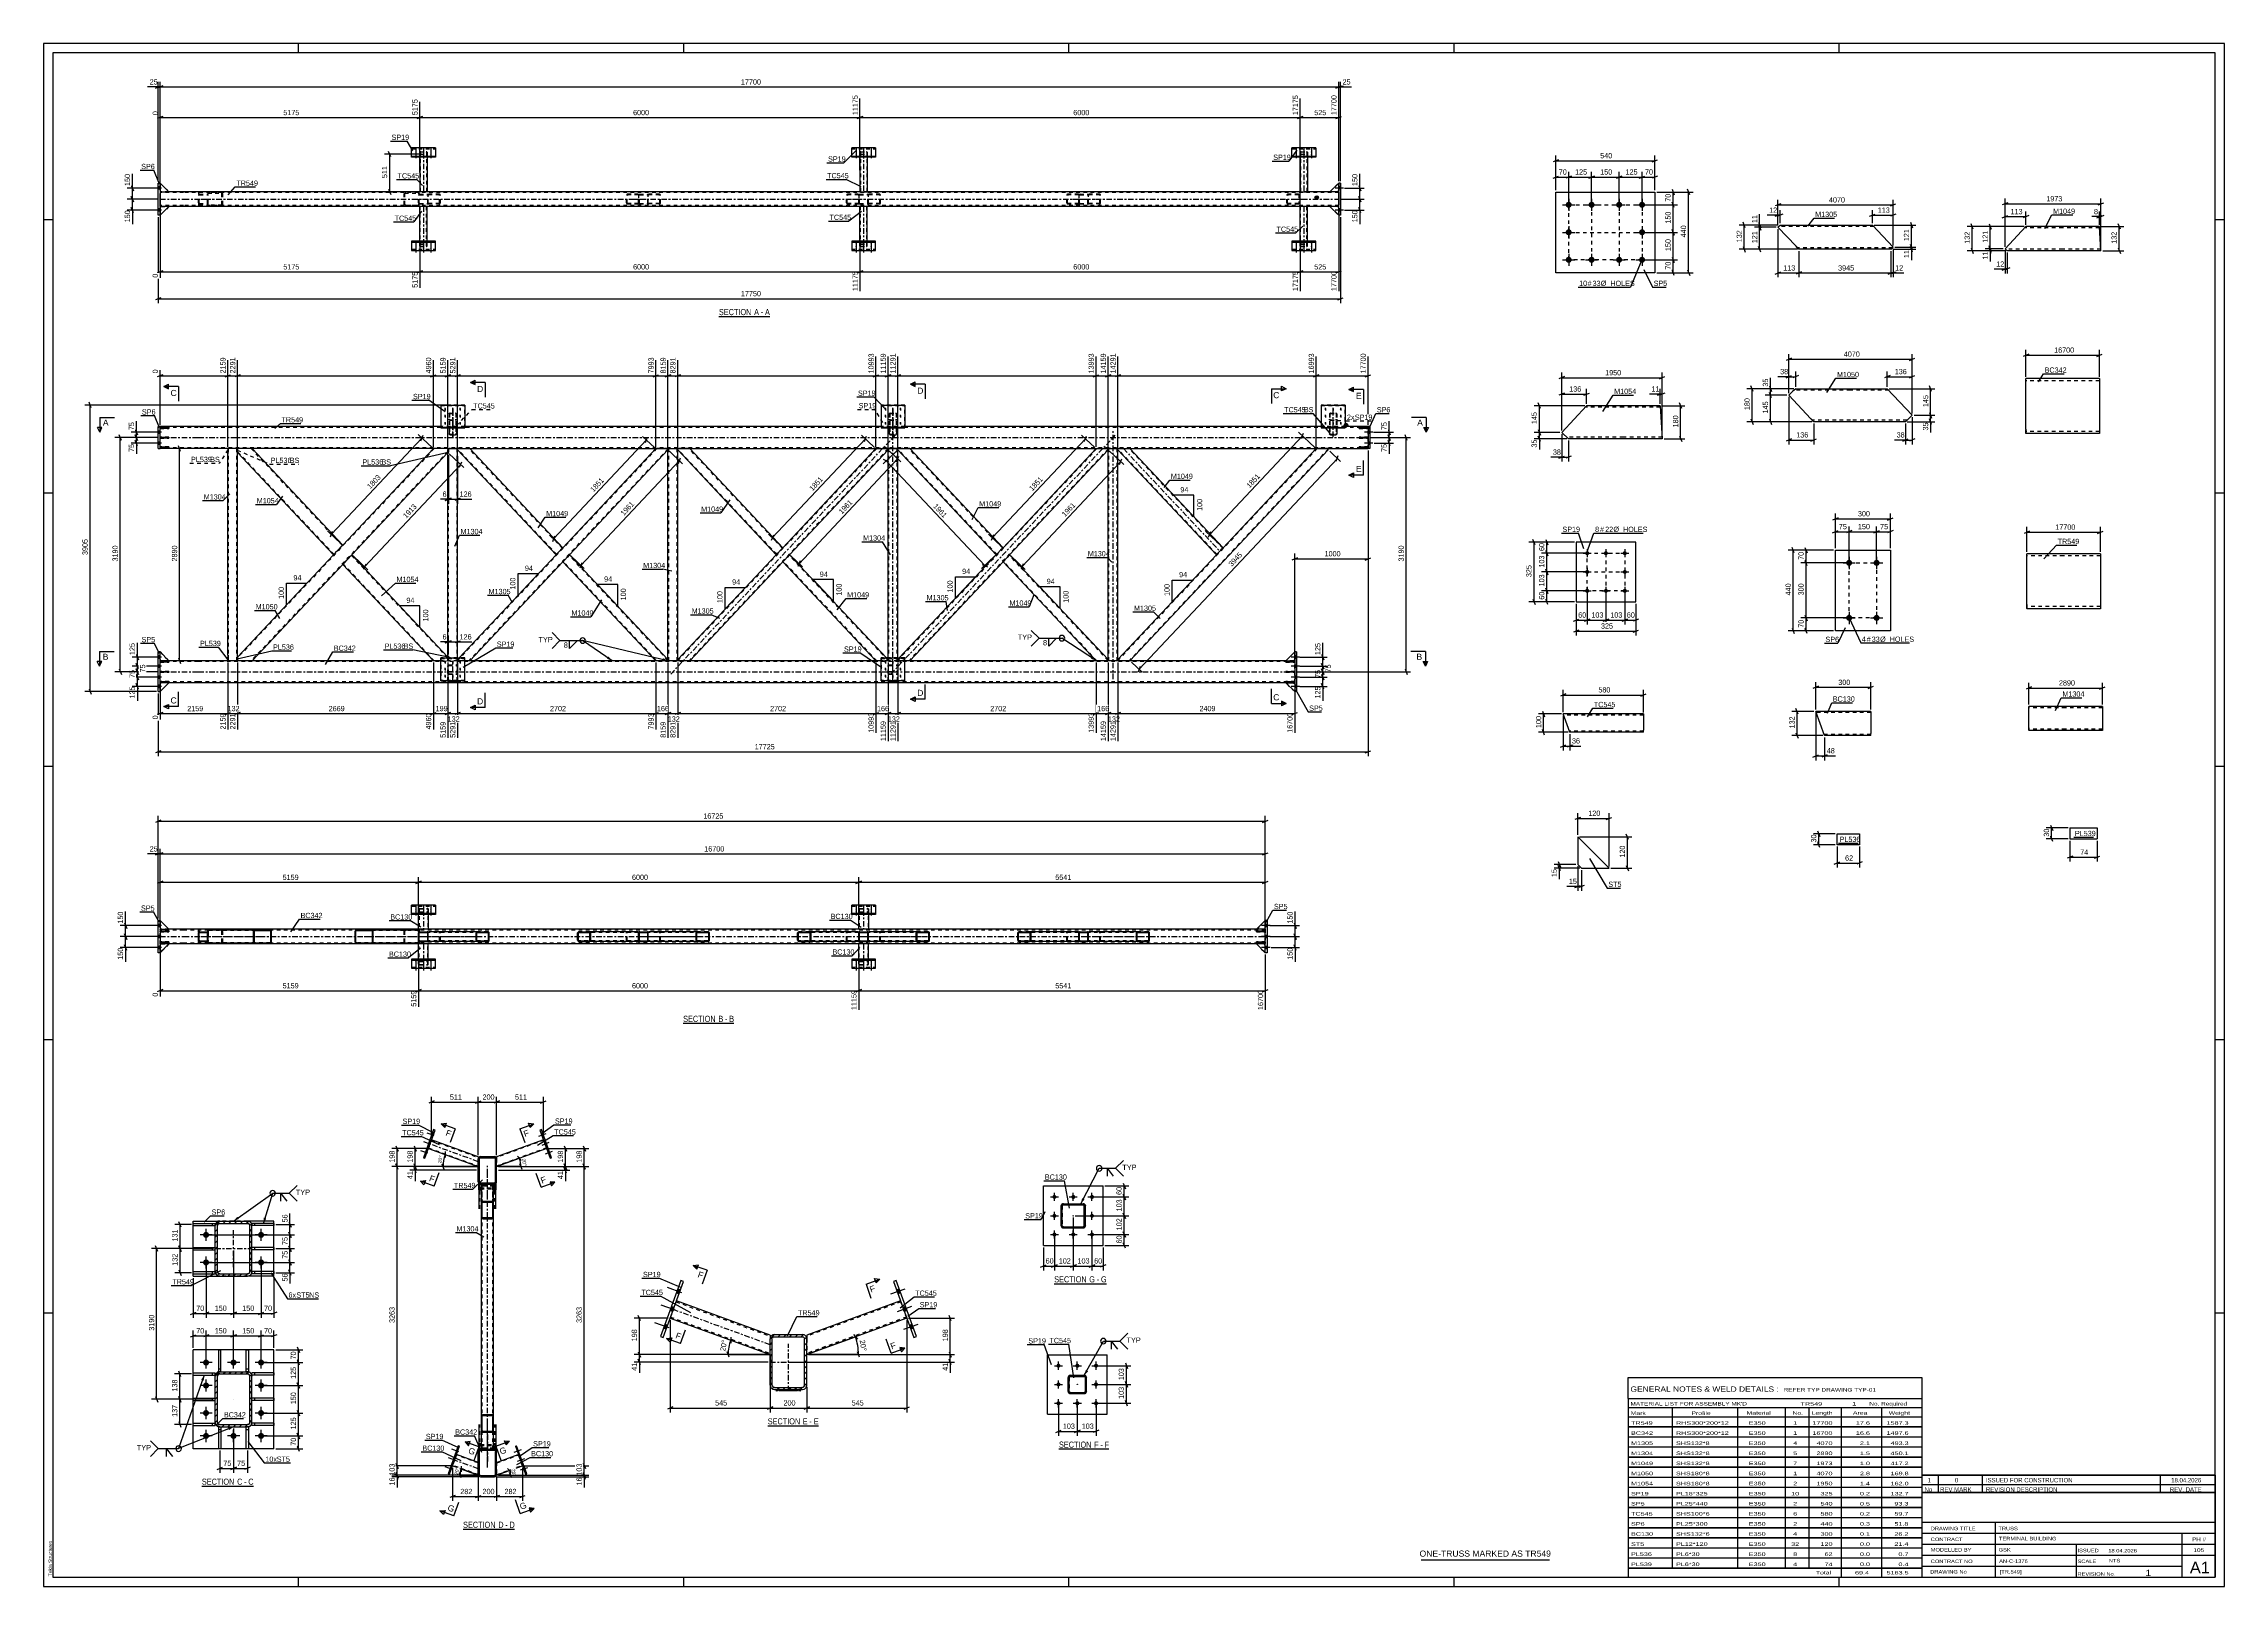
# Model space of a CAD drawing. Header units: millimetres. Extents: x 0 to 1189, y 0 to 841.
import ezdxf

# ---------------------------------------------------------------- set-up
doc = ezdxf.new("R2010")
doc.units = ezdxf.units.MM
doc.linetypes.add('DXK_LINE_DOT2', pattern=[3.9198, 1.9599, -1.9599])
doc.linetypes.add('DXK_LINE_DOT3', pattern=[5.9187, 2.979, -0.9799, 0.9799, -0.9799])
doc.styles.add('Arial', font='arial.ttf', dxfattribs={"height": 0.2})
doc.styles.add('Arial Narrow', font='ARIALN.TTF', dxfattribs={"height": 0.2})

# ---------------------------------------------------------------- blocks, each defined once
blk = doc.blocks.new('Unknown-717048581-18 - 11110')
at = {"color": 6, "linetype": 'Continuous'}
blk.add_line((551, 165), (579.5, 165), dxfattribs=at)
at = {"color": 0, "linetype": 'Continuous'}
blk.add_wipeout([(569.1, 165.7), (569.1, 169.2), (551, 169.2), (551, 165.7)], dxfattribs=at)
blk.add_wipeout([(573.1, 165.7), (573.1, 169.2), (570.1, 169.2), (570.1, 165.7)], dxfattribs=at)
at = {"color": 7, "linetype": 'Continuous', "style": 'Arial Narrow'}
blk.add_text('SECTION ', height=3.34, dxfattribs=at).set_placement((551, 165.7))
at = {"color": 0, "linetype": 'Continuous'}
blk.add_wipeout([(575.5, 165.7), (575.5, 169.2), (574.2, 169.2), (574.2, 165.7)], dxfattribs=at)
blk.add_wipeout([(579.5, 165.7), (579.5, 169.2), (576.5, 169.2), (576.5, 165.7)], dxfattribs=at)
at = {"color": 7, "linetype": 'Continuous', "style": 'Arial Narrow'}
for s, p in [('G', (570.1, 165.7)), ('-', (574.2, 165.7)), ('G', (576.5, 165.7))]:
    blk.add_text(s, height=3.34, dxfattribs=at).set_placement(p)
blk = doc.blocks.new('Unknown-717048581-1135')
at = {"color": 5, "linetype": 'Continuous'}
for p, q in [((1189, 841), (0, 841)), ((0, 841), (0, 0)), ((1184, 836), (5, 836)), ((5, 836), (5, 5)), ((139, 836), (139, 841)), ((349, 836), (349, 841)), ((559, 836), (559, 841)), ((769, 836), (769, 841)), ((979, 836), (979, 841)), ((1184, 5), (1184, 836)), ((1189, 0), (1189, 841)), ((5, 745), (0, 745)), ((1189, 745), (1184, 745)), ((5, 596), (0, 596)), ((1189, 596), (1184, 596)), ((5, 447), (0, 447)), ((1189, 447), (1184, 447)), ((5, 298), (0, 298)), ((1189, 298), (1184, 298)), ((5, 149), (0, 149)), ((1189, 149), (1184, 149)), ((0, 0), (1189, 0)), ((5, 5), (1184, 5)), ((139, 0), (139, 5)), ((349, 0), (349, 5)), ((559, 0), (559, 5)), ((769, 0), (769, 5)), ((979, 0), (979, 5))]:
    blk.add_line(p, q, dxfattribs=at)
at = {"color": 174, "linetype": 'Continuous', "style": 'Arial'}
blk.add_text('Tekla Structures', height=1.91, rotation=90, dxfattribs=at).set_placement((4.5, 5.5))
blk = doc.blocks.new('Unknown-717048581-16588')
at = {"color": 7, "linetype": 'Continuous'}
for p, q in [((1024, 51.1), (1024, 5)), ((1024, 51.1), (1184, 51.1)), ((1184, 51), (1184, 5)), ((1024, 35), (1184, 35)), ((1024, 29), (1184, 29)), ((1064.1, 35), (1064.1, 5)), ((1166, 5.1), (1166, 29.1)), ((1024, 23), (1184, 23)), ((1024, 17), (1184, 17)), ((1108.1, 23), (1108.1, 5)), ((1024, 11), (1166, 11)), ((1024, 5), (1184, 5))]:
    blk.add_line(p, q, dxfattribs=at)
at = {"color": 7, "style": 'Arial Narrow'}
for s, height, width, p in [('CONTRACT', 1.91, 1.425378, (1028.9, 24.7)), ('DRAWING TITLE', 1.909, 1.425378, (1028.9, 30.6)), ('TRUSS ', 1.91, 1.425378, (1065.8, 30.6)), ('TERMINAL BUILDING', 1.909, 1.425378, (1066.1, 25.1)), ('CONTRACT NO', 1.909, 1.425378, (1028.9, 12.7)), ('MODELLED BY', 1.909, 1.425378, (1028.9, 19)), ('GSK', 1.91, 1.425378, (1065.9, 19)), ('AN-C-1376', 1.91, 1.425378, (1066.2, 12.8)), ('SCALE', 1.91, 1.425378, (1108.9, 12.7)), ('ISSUED', 1.91, 1.425378, (1108.9, 18.6)), ('18.04.2026', 1.91, 1.425378, (1125.7, 18.5)), ('A1', 6.2, 1.25, (1170.2, 7.2)), ('DRAWING No', 1.91, 1.425378, (1028.6, 7)), ('[TR.549]', 1.91, 1.425378, (1066.5, 7)), ('REVISION No.', 1.909, 1.425378, (1108.9, 5.8)), ('1', 3.34, 1.5, (1145.9, 5.7))]:
    blk.add_text(s, height=height, dxfattribs=dict(at, width=width)).set_placement(p)
at = {"color": 7, "linetype": 'Continuous', "style": 'Arial Narrow'}
for s, height, width, p in [('PH #', 2.1, 1.42538, (1171.4, 24.6)), ('NTS', 1.91, 1.425378, (1126, 13.1)), ('105', 2.1, 1.42538, (1172.2, 18.7))]:
    blk.add_text(s, height=height, dxfattribs=dict(at, width=width)).set_placement(p)
blk = doc.blocks.new('Unknown-717048581-16589')
at = {"color": 7, "linetype": 'Continuous'}
for p, q in [((1024, 60.6), (1184, 60.6)), ((1184, 60.6), (1024, 60.6)), ((1024, 60.6), (1024, 55.6)), ((1033, 60.6), (1033, 55.6)), ((1057, 60.6), (1057, 55.6)), ((1154, 60.6), (1154, 55.6)), ((1184, 60.6), (1184, 55.6)), ((1024, 55.6), (1184, 55.6)), ((1024, 55.6), (1024, 51.1)), ((1024, 55.6), (1184, 55.6)), ((1184, 51.1), (1024, 51.1)), ((1033, 55.6), (1033, 51.1)), ((1057, 55.6), (1057, 51.1)), ((1154, 55.6), (1154, 51.1)), ((1184, 55.6), (1184, 51.1))]:
    blk.add_line(p, q, dxfattribs=at)
at = {"color": 7, "linetype": 'Continuous', "style": 'Arial Narrow'}
for s, height, width, p in [('No', 2.39, 1.2, (1025.5, 51.6)), ('1', 2.39, 1.196471, (1027.2, 56.7)), ('REV MARK', 2.39, 1.2, (1034, 51.6)), ('0', 2.39, 1.196471, (1042, 56.7)), ('ISSUED FOR CONSTRUCTION', 2.386, 1.196471, (1059, 56.7)), ('REVISION DESCRIPTION', 2.386, 1.2, (1059, 51.6)), ('REV. DATE', 2.39, 1.2, (1159.3, 51.6)), ('18.04.2026', 2.39, 1.196471, (1160, 56.7))]:
    blk.add_text(s, height=height, dxfattribs=dict(at, width=width)).set_placement(p)
blk = doc.blocks.new('Unknown-717048581-16590')
at = {"color": 7, "linetype": 'Continuous'}
for p, q in [((864, 113.8), (1024, 113.8)), ((864, 102.5), (864, 113.8)), ((1024, 113.8), (1024, 102.5)), ((864, 102.5), (1024, 102.5)), ((864, 102.5), (864, 97.5)), ((864, 97.5), (1024, 97.5)), ((864, 97.5), (864, 92.5)), ((888, 97.5), (888, 92.5)), ((923.5, 97.5), (923.5, 92.5)), ((949.5, 97.5), (949.5, 92.5)), ((962.5, 97.5), (962.5, 92.5)), ((980, 97.5), (980, 92.5)), ((1002, 97.5), (1002, 92.5)), ((1024, 102.5), (1024, 97.5)), ((1024, 97.5), (1024, 92.5)), ((864, 92.5), (1024, 92.5)), ((864, 92.5), (864, 87.1)), ((864, 92.5), (1024, 92.5)), ((864, 87.1), (1024, 87.1)), ((864, 87), (864, 81.6)), ((864, 87), (1024, 87)), ((888, 92.5), (888, 87)), ((888, 87), (888, 81.5)), ((923.5, 92.5), (923.5, 87)), ((923.5, 87), (923.5, 81.5)), ((949.5, 92.5), (949.5, 87)), ((949.5, 87), (949.5, 81.5)), ((962.5, 92.5), (962.5, 87)), ((962.5, 87), (962.5, 81.5)), ((980, 92.5), (980, 87)), ((980, 87), (980, 81.5)), ((1002, 92.5), (1002, 87)), ((1002, 87), (1002, 81.5)), ((1024, 92.5), (1024, 87.1)), ((1024, 87), (1024, 81.6)), ((864, 81.6), (1024, 81.6)), ((864, 81.5), (864, 76.1)), ((864, 81.5), (1024, 81.5)), ((864, 76.1), (1024, 76.1)), ((864, 76), (864, 70.6)), ((864, 76), (1024, 76)), ((888, 81.5), (888, 76)), ((888, 76), (888, 70.5)), ((923.5, 81.5), (923.5, 76)), ((923.5, 76), (923.5, 70.5)), ((949.5, 81.5), (949.5, 76)), ((949.5, 76), (949.5, 70.5)), ((962.5, 81.5), (962.5, 76)), ((962.5, 76), (962.5, 70.5)), ((980, 81.5), (980, 76)), ((980, 76), (980, 70.5)), ((1002, 81.5), (1002, 76)), ((1002, 76), (1002, 70.5)), ((1024, 81.5), (1024, 76.1)), ((1024, 76), (1024, 70.6)), ((864, 70.6), (1024, 70.6)), ((864, 70.5), (864, 65.1)), ((864, 70.5), (1024, 70.5)), ((864, 65.1), (1024, 65.1)), ((864, 65), (864, 59.6)), ((864, 65), (1024, 65)), ((864, 59.6), (1024, 59.6)), ((864, 59.5), (864, 54.1)), ((864, 59.5), (1024, 59.5)), ((888, 70.5), (888, 65)), ((888, 65), (888, 59.5)), ((888, 59.5), (888, 54)), ((923.5, 70.5), (923.5, 65)), ((923.5, 65), (923.5, 59.5)), ((923.5, 59.5), (923.5, 54)), ((949.5, 70.5), (949.5, 65)), ((949.5, 65), (949.5, 59.5)), ((949.5, 59.5), (949.5, 54)), ((962.5, 70.5), (962.5, 65)), ((962.5, 65), (962.5, 59.5)), ((962.5, 59.5), (962.5, 54)), ((980, 70.5), (980, 65)), ((980, 65), (980, 59.5)), ((980, 59.5), (980, 54)), ((1002, 70.5), (1002, 65)), ((1002, 65), (1002, 59.5)), ((1002, 59.5), (1002, 54)), ((1024, 70.5), (1024, 65.1)), ((1024, 65), (1024, 59.6)), ((1024, 59.5), (1024, 54.1)), ((864, 54.1), (1024, 54.1)), ((864, 54), (864, 48.6)), ((864, 54), (1024, 54)), ((864, 48.6), (1024, 48.6)), ((864, 48.5), (864, 43.1)), ((864, 48.5), (1024, 48.5)), ((888, 54), (888, 48.5)), ((888, 48.5), (888, 43)), ((923.5, 54), (923.5, 48.5)), ((923.5, 48.5), (923.5, 43)), ((949.5, 54), (949.5, 48.5)), ((949.5, 48.5), (949.5, 43)), ((962.5, 54), (962.5, 48.5)), ((962.5, 48.5), (962.5, 43)), ((980, 54), (980, 48.5)), ((980, 48.5), (980, 43)), ((1002, 54), (1002, 48.5)), ((1002, 48.5), (1002, 43)), ((1024, 54), (1024, 48.6)), ((1024, 48.5), (1024, 43.1)), ((864, 43.1), (1024, 43.1)), ((864, 43), (864, 37.6)), ((864, 43), (1024, 43)), ((864, 37.6), (1024, 37.6)), ((864, 37.5), (864, 32.1)), ((864, 37.5), (1024, 37.5)), ((888, 43), (888, 37.5)), ((888, 37.5), (888, 32)), ((923.5, 43), (923.5, 37.5)), ((923.5, 37.5), (923.5, 32)), ((949.5, 43), (949.5, 37.5)), ((949.5, 37.5), (949.5, 32)), ((962.5, 43), (962.5, 37.5)), ((962.5, 37.5), (962.5, 32)), ((980, 43), (980, 37.5)), ((980, 37.5), (980, 32)), ((1002, 43), (1002, 37.5)), ((1002, 37.5), (1002, 32)), ((1024, 43), (1024, 37.6)), ((1024, 37.5), (1024, 32.1)), ((864, 32.1), (1024, 32.1)), ((864, 32), (864, 26.6)), ((864, 32), (1024, 32)), ((864, 26.6), (1024, 26.6)), ((864, 26.5), (864, 21.1)), ((864, 26.5), (1024, 26.5)), ((888, 32), (888, 26.5)), ((888, 26.5), (888, 21)), ((923.5, 32), (923.5, 26.5)), ((923.5, 26.5), (923.5, 21)), ((949.5, 32), (949.5, 26.5)), ((949.5, 26.5), (949.5, 21)), ((962.5, 32), (962.5, 26.5)), ((962.5, 26.5), (962.5, 21)), ((980, 32), (980, 26.5)), ((980, 26.5), (980, 21)), ((1002, 32), (1002, 26.5)), ((1002, 26.5), (1002, 21)), ((1024, 32), (1024, 26.6)), ((1024, 26.5), (1024, 21.1)), ((864, 21.1), (1024, 21.1)), ((864, 21), (864, 15.6)), ((864, 21), (1024, 21)), ((864, 15.6), (1024, 15.6)), ((864, 15.5), (864, 10.1)), ((864, 15.5), (1024, 15.5)), ((888, 21), (888, 15.5)), ((888, 15.5), (888, 10)), ((923.5, 21), (923.5, 15.5)), ((923.5, 15.5), (923.5, 10)), ((949.5, 21), (949.5, 15.5)), ((949.5, 15.5), (949.5, 10)), ((962.5, 21), (962.5, 15.5)), ((962.5, 15.5), (962.5, 10)), ((980, 21), (980, 15.5)), ((980, 15.5), (980, 10)), ((1002, 21), (1002, 15.5)), ((1002, 15.5), (1002, 10)), ((1024, 21), (1024, 15.6)), ((1024, 15.5), (1024, 10.1)), ((864, 10.1), (1024, 10.1)), ((864, 10), (1024, 10)), ((864, 10), (864, 5)), ((864, 5), (1024, 5)), ((980, 10), (980, 5)), ((1002, 10), (1002, 5)), ((1024, 10), (1024, 5))]:
    blk.add_line(p, q, dxfattribs=at)
at = {"color": 7, "style": 'Arial Narrow'}
for s, height, width, p in [('GENERAL NOTES & WELD DETAILS :', 2.863, 1.4, (865.2, 106.1)), ('REFER TYP DRAWING TYP-01', 1.909, 1.6, (948.7, 106.2)), ("MATERIAL LIST FOR ASSEMBLY MK'D", 1.909, 1.6, (865.2, 98.6)), ('Mark', 1.91, 1.7, (865.3, 93.5)), ('Profile', 1.91, 1.7, (898.4, 93.5)), ('Material', 1.91, 1.7, (928.5, 93.6)), ('No.', 1.91, 1.7, (953.5, 93.6)), ('TR549', 1.91, 1.794707, (957.9, 98.5)), ('Length', 1.91, 1.7, (964, 93.6)), ('1', 1.91, 1.794707, (986.1, 98.6)), ('Area', 1.91, 1.7, (986.5, 93.6)), ('No. Required', 1.909, 1.6, (995.4, 98.6)), ('Weight', 1.91, 1.7, (1006, 93.6))]:
    blk.add_text(s, height=height, dxfattribs=dict(at, width=width)).set_placement(p)
at = {"color": 7, "linetype": 'Continuous', "style": 'Arial Narrow'}
for s, height, width, p in [('TR549', 1.91, 1.794707, (865.5, 88.1)), ('BC342', 1.91, 1.794707, (865.5, 82.6)), ('RHS300*200*12', 1.909, 1.794707, (890, 88.1)), ('RHS300*200*12', 1.909, 1.794707, (890, 82.6)), ('E350', 1.91, 1.794707, (929.7, 88.1)), ('E350', 1.91, 1.794707, (929.7, 82.6)), ('1', 1.91, 1.794707, (953.9, 88.1)), ('1', 1.91, 1.794707, (953.9, 82.6)), ('17700', 1.91, 1.794707, (964.4, 88.1)), ('16700', 1.91, 1.794707, (964.4, 82.6)), ('17.6', 1.91, 1.794707, (988.1, 88.1)), ('16.6', 1.91, 1.794707, (988.1, 82.6)), ('1587.3', 1.91, 1.794707, (1004.8, 88.1)), ('1497.6', 1.91, 1.794707, (1004.8, 82.6)), ('M1305', 1.91, 1.794707, (865.5, 77.1)), ('M1304', 1.91, 1.794707, (865.5, 71.6)), ('SHS132*8', 1.91, 1.794707, (890, 77.1)), ('SHS132*8', 1.91, 1.794707, (890, 71.6)), ('E350', 1.91, 1.794707, (929.7, 77.1)), ('E350', 1.91, 1.794707, (929.7, 71.6)), ('4', 1.91, 1.794707, (953.9, 77.1)), ('5', 1.91, 1.794707, (953.9, 71.6)), ('4070', 1.91, 1.794707, (966.6, 77.1)), ('2890', 1.91, 1.794707, (966.6, 71.6)), ('2.1', 1.91, 1.794707, (990.3, 77.1)), ('1.5', 1.91, 1.794707, (990.3, 71.6)), ('493.3', 1.91, 1.794707, (1007, 77.1)), ('450.1', 1.91, 1.794707, (1007, 71.6)), ('M1049', 1.91, 1.794707, (865.5, 66.1)), ('M1050', 1.91, 1.794707, (865.5, 60.6)), ('SHS132*8', 1.91, 1.794707, (890, 66.1)), ('SHS180*8', 1.91, 1.794707, (890, 60.6)), ('E350', 1.91, 1.794707, (929.7, 66.1)), ('E350', 1.91, 1.794707, (929.7, 60.6)), ('7', 1.91, 1.794707, (953.9, 66.1)), ('1', 1.91, 1.794707, (953.9, 60.6)), ('4070', 1.91, 1.794707, (966.6, 60.6)), ('1973', 1.91, 1.794707, (966.6, 66.1)), ('2.8', 1.91, 1.794707, (990.3, 60.6)), ('1.0', 1.91, 1.794707, (990.3, 66.1)), ('417.2', 1.91, 1.794707, (1007, 66.1)), ('169.8', 1.91, 1.794707, (1007, 60.6)), ('SP19', 1.91, 1.794707, (865.5, 49.6)), ('M1054', 1.91, 1.794707, (865.5, 55.1)), ('SHS180*8', 1.91, 1.794707, (890, 55.1)), ('PL16*325', 1.91, 1.794707, (890, 49.6)), ('E350', 1.91, 1.794707, (929.7, 55.1)), ('E350', 1.91, 1.794707, (929.7, 49.6)), ('10', 1.91, 1.794707, (952.8, 49.6)), ('2', 1.91, 1.794707, (953.9, 55.1)), ('1950', 1.91, 1.794707, (966.6, 55.1)), ('325', 1.91, 1.794707, (968.8, 49.6)), ('0.2', 1.91, 1.794707, (990.3, 49.6)), ('1.4', 1.91, 1.794707, (990.3, 55.1)), ('162.0', 1.91, 1.794707, (1007, 55.1)), ('132.7', 1.91, 1.794707, (1007, 49.6)), ('TC545', 1.91, 1.794707, (865.5, 38.6)), ('SP5', 1.91, 1.794707, (865.5, 44.1)), ('SHS100*6', 1.91, 1.794707, (890, 38.6)), ('PL25*440', 1.91, 1.794707, (890, 44.1)), ('E350', 1.91, 1.794707, (929.7, 44.1)), ('E350', 1.91, 1.794707, (929.7, 38.6)), ('2', 1.91, 1.794707, (953.9, 44.1)), ('6', 1.91, 1.794707, (953.9, 38.6)), ('540', 1.91, 1.794707, (968.8, 44.1)), ('580', 1.91, 1.794707, (968.8, 38.6)), ('0.5', 1.91, 1.794707, (990.3, 44.1)), ('0.2', 1.91, 1.794707, (990.3, 38.6)), ('93.3', 1.91, 1.794707, (1009.1, 44.1)), ('59.7', 1.91, 1.794707, (1009.1, 38.6)), ('SP6', 1.91, 1.794707, (865.5, 33.1)), ('ST5', 1.91, 1.794707, (865.5, 22.1)), ('BC130', 1.91, 1.794707, (865.5, 27.6)), ('SHS132*6', 1.91, 1.794707, (890, 27.6)), ('PL25*300', 1.91, 1.794707, (890, 33.1)), ('PL12*120', 1.91, 1.794707, (890, 22.1)), ('E350', 1.91, 1.794707, (929.7, 33.1)), ('E350', 1.91, 1.794707, (929.7, 27.6)), ('E350', 1.91, 1.794707, (929.7, 22.1)), ('32', 1.91, 1.794707, (952.8, 22.1)), ('4', 1.91, 1.794707, (953.9, 27.6)), ('2', 1.91, 1.794707, (953.9, 33.1)), ('440', 1.91, 1.794707, (968.8, 33.1)), ('300', 1.91, 1.794707, (968.8, 27.6)), ('120', 1.91, 1.794707, (968.8, 22.1)), ('0.3', 1.91, 1.794707, (990.3, 33.1)), ('0.1', 1.91, 1.794707, (990.3, 27.6)), ('0.0', 1.91, 1.794707, (990.3, 22.1)), ('51.8', 1.91, 1.794707, (1009.1, 33.1)), ('26.2', 1.91, 1.794707, (1009.1, 27.6)), ('21.4', 1.91, 1.794707, (1009.1, 22.1)), ('PL536', 1.91, 1.794707, (865.5, 16.6)), ('PL539', 1.91, 1.794707, (865.5, 11.1)), ('PL6*30', 1.91, 1.794707, (890, 16.6)), ('PL6*30', 1.91, 1.794707, (890, 11.1)), ('E350', 1.91, 1.794707, (929.7, 16.6)), ('E350', 1.91, 1.794707, (929.7, 11.1)), ('4', 1.91, 1.794707, (953.9, 11.1)), ('8', 1.91, 1.794707, (953.9, 16.6)), ('62', 1.91, 1.794707, (971, 16.6)), ('74', 1.91, 1.794707, (971, 11.1)), ('0.0', 1.91, 1.794707, (990.3, 16.6)), ('0.0', 1.91, 1.794707, (990.3, 11.1)), ('0.7', 1.91, 1.794707, (1011.3, 16.6)), ('0.4', 1.91, 1.794707, (1011.3, 11.1)), ('Total', 1.91, 1.7, (966.3, 6.5)), ('69.4', 1.91, 1.794707, (987.6, 6.5)), ('5163.5', 1.91, 1.794707, (1004.8, 6.5))]:
    blk.add_text(s, height=height, dxfattribs=dict(at, width=width)).set_placement(p)
blk = doc.blocks.new('Unknown-717048581-16591')
at = {"color": 7, "linetype": 'Continuous'}
blk.add_line((751, 14.5), (821, 14.5), dxfattribs=at)
at = {"color": 7, "style": 'Arial'}
blk.add_text('ONE-TRUSS MARKED AS TR549', height=3.343, dxfattribs=at).set_placement((750.2, 16.2))
blk = doc.blocks.new('Unknown-717048581-12 - 5482')
at = {"color": 6, "linetype": 'Continuous'}
blk.add_line((368.2, 692.3), (395.9, 692.3), dxfattribs=at)
at = {"color": 0, "linetype": 'Continuous'}
blk.add_wipeout([(386.3, 693), (386.3, 696.5), (368.2, 696.5), (368.2, 693)], dxfattribs=at)
blk.add_wipeout([(389.9, 693), (389.9, 696.5), (387.4, 696.5), (387.4, 693)], dxfattribs=at)
at = {"color": 7, "linetype": 'Continuous', "style": 'Arial Narrow'}
blk.add_text('SECTION ', height=3.34, dxfattribs=at).set_placement((368.2, 693))
at = {"color": 0, "linetype": 'Continuous'}
blk.add_wipeout([(392.3, 693), (392.3, 696.5), (391, 696.5), (391, 693)], dxfattribs=at)
blk.add_wipeout([(395.9, 693), (395.9, 696.5), (393.3, 696.5), (393.3, 693)], dxfattribs=at)
at = {"color": 7, "linetype": 'Continuous', "style": 'Arial Narrow'}
for s, p in [('A', (387.4, 693)), ('-', (391, 693)), ('A', (393.3, 693))]:
    blk.add_text(s, height=3.34, dxfattribs=at).set_placement(p)
blk = doc.blocks.new('Unknown-717048581-13 - 5937')
at = {"color": 6, "linetype": 'Continuous'}
blk.add_line((348.7, 307), (376.4, 307), dxfattribs=at)
at = {"color": 0, "linetype": 'Continuous'}
blk.add_wipeout([(366.9, 307.7), (366.9, 311.2), (348.7, 311.2), (348.7, 307.7)], dxfattribs=at)
blk.add_wipeout([(370.5, 307.7), (370.5, 311.2), (367.9, 311.2), (367.9, 307.7)], dxfattribs=at)
at = {"color": 7, "linetype": 'Continuous', "style": 'Arial Narrow'}
blk.add_text('SECTION ', height=3.34, dxfattribs=at).set_placement((348.7, 307.7))
at = {"color": 0, "linetype": 'Continuous'}
blk.add_wipeout([(372.8, 307.7), (372.8, 311.2), (371.5, 311.2), (371.5, 307.7)], dxfattribs=at)
blk.add_wipeout([(376.4, 307.7), (376.4, 311.2), (373.8, 311.2), (373.8, 307.7)], dxfattribs=at)
at = {"color": 7, "linetype": 'Continuous', "style": 'Arial Narrow'}
for s, p in [('B', (367.9, 307.7)), ('-', (371.5, 307.7)), ('B', (373.8, 307.7))]:
    blk.add_text(s, height=3.34, dxfattribs=at).set_placement(p)
blk = doc.blocks.new('Unknown-717048581-14 - 3407')
at = {"color": 6, "linetype": 'Continuous'}
blk.add_line((86.3, 54.7), (114.4, 54.7), dxfattribs=at)
at = {"color": 0, "linetype": 'Continuous'}
blk.add_wipeout([(104.4, 55.4), (104.4, 58.9), (86.3, 58.9), (86.3, 55.4)], dxfattribs=at)
blk.add_wipeout([(108.3, 55.4), (108.3, 58.9), (105.5, 58.9), (105.5, 55.4)], dxfattribs=at)
at = {"color": 7, "linetype": 'Continuous', "style": 'Arial Narrow'}
blk.add_text('SECTION ', height=3.34, dxfattribs=at).set_placement((86.3, 55.4))
at = {"color": 0, "linetype": 'Continuous'}
blk.add_wipeout([(110.6, 55.4), (110.6, 58.9), (109.3, 58.9), (109.3, 55.4)], dxfattribs=at)
blk.add_wipeout([(114.4, 55.4), (114.4, 58.9), (111.6, 58.9), (111.6, 55.4)], dxfattribs=at)
at = {"color": 7, "linetype": 'Continuous', "style": 'Arial Narrow'}
for s, p in [('C', (105.5, 55.4)), ('-', (109.3, 55.4)), ('C', (111.6, 55.4))]:
    blk.add_text(s, height=3.34, dxfattribs=at).set_placement(p)
blk = doc.blocks.new('Unknown-717048581-15 - 2255')
at = {"color": 6, "linetype": 'Continuous'}
blk.add_line((228.7, 31.1), (256.8, 31.1), dxfattribs=at)
at = {"color": 0, "linetype": 'Continuous'}
blk.add_wipeout([(246.8, 31.9), (246.8, 35.4), (228.7, 35.4), (228.7, 31.9)], dxfattribs=at)
blk.add_wipeout([(250.7, 31.9), (250.7, 35.4), (247.9, 35.4), (247.9, 31.9)], dxfattribs=at)
at = {"color": 7, "linetype": 'Continuous', "style": 'Arial Narrow'}
blk.add_text('SECTION ', height=3.34, dxfattribs=at).set_placement((228.7, 31.9))
at = {"color": 0, "linetype": 'Continuous'}
blk.add_wipeout([(253, 31.9), (253, 35.4), (251.7, 35.4), (251.7, 31.9)], dxfattribs=at)
blk.add_wipeout([(256.8, 31.9), (256.8, 35.4), (254, 35.4), (254, 31.9)], dxfattribs=at)
at = {"color": 7, "linetype": 'Continuous', "style": 'Arial Narrow'}
for s, p in [('D', (247.9, 31.9)), ('-', (251.7, 31.9)), ('D', (254, 31.9))]:
    blk.add_text(s, height=3.34, dxfattribs=at).set_placement(p)
blk = doc.blocks.new('Unknown-717048581-16 - 10718')
at = {"color": 6, "linetype": 'Continuous'}
blk.add_line((553.6, 74.9), (580.8, 74.9), dxfattribs=at)
at = {"color": 0, "linetype": 'Continuous'}
blk.add_wipeout([(571.7, 75.6), (571.7, 79.1), (553.6, 79.1), (553.6, 75.6)], dxfattribs=at)
blk.add_wipeout([(575.1, 75.6), (575.1, 79.1), (572.8, 79.1), (572.8, 75.6)], dxfattribs=at)
blk.add_wipeout([(577.4, 75.6), (577.4, 79.1), (576.2, 79.1), (576.2, 75.6)], dxfattribs=at)
at = {"color": 7, "linetype": 'Continuous', "style": 'Arial Narrow'}
blk.add_text('SECTION ', height=3.34, dxfattribs=at).set_placement((553.6, 75.6))
at = {"color": 0, "linetype": 'Continuous'}
blk.add_wipeout([(580.8, 75.6), (580.8, 79.1), (578.5, 79.1), (578.5, 75.6)], dxfattribs=at)
at = {"color": 7, "linetype": 'Continuous', "style": 'Arial Narrow'}
for s, p in [('F', (572.8, 75.6)), ('-', (576.2, 75.6)), ('F', (578.5, 75.6))]:
    blk.add_text(s, height=3.34, dxfattribs=at).set_placement(p)
blk = doc.blocks.new('Unknown-717048581-17 - 2797')
at = {"color": 6, "linetype": 'Continuous'}
blk.add_line((394.8, 87.6), (422.4, 87.6), dxfattribs=at)
at = {"color": 0, "linetype": 'Continuous'}
blk.add_wipeout([(412.9, 88.3), (412.9, 91.8), (394.8, 91.8), (394.8, 88.3)], dxfattribs=at)
blk.add_wipeout([(416.5, 88.3), (416.5, 91.8), (413.9, 91.8), (413.9, 88.3)], dxfattribs=at)
at = {"color": 7, "linetype": 'Continuous', "style": 'Arial Narrow'}
blk.add_text('SECTION ', height=3.34, dxfattribs=at).set_placement((394.8, 88.3))
at = {"color": 0, "linetype": 'Continuous'}
blk.add_wipeout([(418.8, 88.3), (418.8, 91.8), (417.5, 91.8), (417.5, 88.3)], dxfattribs=at)
blk.add_wipeout([(422.4, 88.3), (422.4, 91.8), (419.9, 91.8), (419.9, 88.3)], dxfattribs=at)
at = {"color": 7, "linetype": 'Continuous', "style": 'Arial Narrow'}
for s, p in [('E', (413.9, 88.3)), ('-', (417.5, 88.3)), ('E', (419.9, 88.3))]:
    blk.add_text(s, height=3.34, dxfattribs=at).set_placement(p)
blk = doc.blocks.new('Bolt-717048581-11213 - 11110')
at = {"linetype": 'Continuous'}
for points in [[(551.1, 213.4, -1), (551.1, 211.2, -1)], [(551.1, 203.1, -1), (551.1, 200.9, -1)], [(561.4, 213.4, -1), (561.4, 211.2, -1)], [(571.6, 213.4, -1), (571.6, 211.2, -1)], [(571.6, 203.1, -1), (571.6, 200.9, -1)], [(551.1, 192.9, -1), (551.1, 190.7, -1)], [(561.4, 192.9, -1), (561.4, 190.7, -1)], [(571.6, 192.9, -1), (571.6, 190.7, -1)]]:
    blk.add_hatch(color=1, dxfattribs=at).paths.add_polyline_path(points)
at = {"color": 1, "linetype": 'Continuous'}
for p, q in [((551.1, 210.1), (551.1, 214.5)), ((561.4, 210.1), (561.4, 214.5)), ((571.6, 210.1), (571.6, 214.5)), ((548.9, 212.3), (553.3, 212.3)), ((551.1, 199.8), (551.1, 204.2)), ((559.2, 212.3), (563.6, 212.3)), ((569.4, 212.3), (573.8, 212.3)), ((571.6, 199.8), (571.6, 204.2)), ((548.9, 202), (553.3, 202)), ((548.9, 191.8), (553.3, 191.8)), ((551.1, 189.6), (551.1, 194)), ((559.2, 191.8), (563.6, 191.8)), ((561.4, 189.6), (561.4, 194)), ((569.4, 202), (573.8, 202)), ((569.4, 191.8), (573.8, 191.8)), ((571.6, 189.6), (571.6, 194))]:
    blk.add_line(p, q, dxfattribs=at)
blk = doc.blocks.new('Part-717048581-11133 - 11110')
at = {"linetype": 'Continuous'}
h = blk.add_hatch(dxfattribs=at)
h.set_pattern_fill('', scale=0.7, style=0, pattern_type=0)
h.set_pattern_definition([(45, (566.7598, 195.4058), (-1.57154, 1.57154), [])])
h.paths.add_polyline_path([(556, 195.4), (566.8, 195.4), (567.2, 195.5), (567.6, 195.8), (567.9, 196.1), (568, 196.6), (568, 207.4), (567.9, 207.9), (567.6, 208.3), (567.2, 208.5), (566.8, 208.6), (556, 208.6), (555.5, 208.5), (555.1, 208.3), (554.9, 207.9), (554.8, 207.4), (554.8, 196.6), (554.9, 196.1), (555.1, 195.8), (555.5, 195.5)])
h.paths.add_polyline_path([(555.4, 196.4), (555.4, 196.6), (555.4, 207.4), (555.4, 207.6), (555.5, 207.8), (555.7, 208), (556, 208), (566.8, 208), (567, 208), (567.2, 207.8), (567.3, 207.6), (567.4, 207.4), (567.4, 196.6), (567.3, 196.4), (567.2, 196.2), (567, 196.1), (566.8, 196), (556, 196), (555.7, 196.1), (555.5, 196.2)])
blk.add_hatch(color=30, dxfattribs=at).paths.add_polyline_path([(561.4, 201.9, -1), (561.4, 202.1, -1)])
at = {"color": 7, "linetype": 'DXK_LINE_DOT2'}
for p, q in [((554.8, 207.4), (554.9, 207.9)), ((554.8, 196.6), (554.8, 207.4)), ((555.5, 207.8), (555.4, 207.6)), ((555.4, 207.6), (555.4, 207.4)), ((555.4, 207.4), (555.4, 196.6)), ((555.5, 208.5), (556, 208.6)), ((555.7, 208), (555.5, 207.8)), ((556, 208), (555.7, 208)), ((556, 208.6), (566.8, 208.6)), ((556, 208), (566.8, 208)), ((566.8, 208.6), (567.2, 208.5)), ((567, 208), (566.8, 208)), ((567.2, 207.8), (567, 208)), ((567.3, 207.6), (567.2, 207.8)), ((567.4, 207.4), (567.3, 207.6)), ((567.4, 196.6), (567.4, 207.4)), ((567.9, 207.9), (568, 207.4)), ((568, 196.6), (568, 207.4)), ((554.9, 196.1), (554.8, 196.6)), ((555.4, 196.6), (555.4, 196.4)), ((555.4, 196.4), (555.5, 196.2)), ((555.5, 196.2), (555.7, 196.1)), ((556, 195.4), (555.5, 195.5)), ((555.7, 196.1), (556, 196)), ((556, 196), (566.8, 196)), ((556, 195.4), (566.8, 195.4)), ((566.8, 196), (567, 196.1)), ((567.2, 195.5), (566.8, 195.4)), ((567, 196.1), (567.2, 196.2)), ((567.2, 196.2), (567.3, 196.4)), ((567.3, 196.4), (567.4, 196.6)), ((568, 196.6), (567.9, 196.1))]:
    blk.add_line(p, q, dxfattribs=at)
at = {"color": 2, "linetype": 'Continuous'}
for p, q in [((554.9, 207.9), (554.8, 207.4)), ((554.8, 196.6), (554.8, 207.4)), ((555.4, 207.6), (555.5, 207.8)), ((555.4, 207.4), (555.4, 207.6)), ((555.4, 196.6), (555.4, 207.4)), ((556, 208.6), (555.5, 208.5)), ((555.5, 207.8), (555.7, 208)), ((555.7, 208), (556, 208)), ((556, 208.6), (566.8, 208.6)), ((556, 208), (566.8, 208)), ((567.2, 208.5), (566.8, 208.6)), ((566.8, 208), (567, 208)), ((567, 208), (567.2, 207.8)), ((567.2, 207.8), (567.3, 207.6)), ((567.3, 207.6), (567.4, 207.4)), ((567.4, 196.6), (567.4, 207.4)), ((568, 207.4), (567.9, 207.9)), ((568, 196.6), (568, 207.4)), ((554.8, 196.6), (554.9, 196.1)), ((555.4, 196.4), (555.4, 196.6)), ((555.5, 196.2), (555.4, 196.4)), ((555.7, 196.1), (555.5, 196.2)), ((555.5, 195.5), (556, 195.4)), ((556, 196), (555.7, 196.1)), ((556, 196), (566.8, 196)), ((556, 195.4), (566.8, 195.4)), ((567, 196.1), (566.8, 196)), ((566.8, 195.4), (567.2, 195.5)), ((567.2, 196.2), (567, 196.1)), ((567.3, 196.4), (567.2, 196.2)), ((567.4, 196.6), (567.3, 196.4)), ((567.9, 196.1), (568, 196.6))]:
    blk.add_line(p, q, dxfattribs=at)
at = {"color": 7, "linetype": 'DXK_LINE_DOT3'}
blk.add_line((561.4, 202), (561.4, 202), dxfattribs=at)
at = {"color": 30, "linetype": 'DXK_LINE_DOT3'}
blk.add_line((561.4, 202), (561.4, 202), dxfattribs=at)
at = {"color": 30, "linetype": 'Continuous'}
blk.add_circle((561.4, 202), 0.1, dxfattribs=at)
at = {"color": 7, "linetype": 'DXK_LINE_DOT2'}
for centre, start, end in [((556, 207.4), 112.5, 157.5), ((566.8, 207.4), 22.5, 67.5), ((556, 196.6), 202.5, 247.5), ((566.8, 196.6), 292.5, 337.5)]:
    blk.add_arc(centre, 1.2, start, end, dxfattribs=at)
at = {"color": 2, "linetype": 'Continuous'}
for centre, start, end in [((556, 207.4), 112.5, 157.5), ((566.8, 207.4), 22.5, 67.5), ((556, 196.6), 202.5, 247.5), ((566.8, 196.6), 292.5, 337.5)]:
    blk.add_arc(centre, 1.2, start, end, dxfattribs=at)
blk = doc.blocks.new('Part-717048581-11166 - 11110')
at = {"color": 2, "linetype": 'Continuous'}
for p, q in [((545.1, 185.8), (545.1, 218.3)), ((545.1, 218.3), (577.6, 218.3)), ((577.6, 185.8), (577.6, 218.3)), ((545.1, 185.8), (577.6, 185.8))]:
    blk.add_line(p, q, dxfattribs=at)
blk = doc.blocks.new('Part-717048581-4066 - 3908')
at = {"color": 2, "linetype": 'Continuous'}
for p, q in [((64.1, 504.6), (63.5, 504.6)), ((84.3, 504.6), (68.3, 504.6)), ((100.4, 504.6), (84.4, 504.6)), ((105.5, 504.6), (100.7, 504.6)), ((212.5, 504.6), (113.6, 504.6)), ((456.6, 504.6), (229.6, 504.6)), ((677.3, 504.6), (469.6, 504.6)), ((682.1, 504.6), (681.5, 504.6)), ((64.1, 492.6), (63.5, 492.6)), ((84.3, 492.6), (68.3, 492.6)), ((677.3, 492.6), (84.4, 492.6)), ((682.1, 492.6), (681.5, 492.6))]:
    blk.add_line(p, q, dxfattribs=at)
at = {"color": 7, "linetype": 'DXK_LINE_DOT2'}
for p, q in [((63.5, 492.6), (63.5, 504.6)), ((84.3, 504.1), (63.5, 504.1)), ((68.3, 504.6), (64.1, 504.6)), ((682.1, 504.1), (84.4, 504.1)), ((100.7, 504.6), (100.4, 504.6)), ((113.6, 504.6), (105.5, 504.6)), ((229.6, 504.6), (212.5, 504.6)), ((469.6, 504.6), (456.6, 504.6)), ((681.5, 504.6), (677.3, 504.6)), ((682.1, 492.6), (682.1, 504.6)), ((84.3, 493.1), (63.5, 493.1)), ((68.3, 492.6), (64.1, 492.6)), ((682.1, 493.1), (84.4, 493.1)), ((681.5, 492.6), (677.3, 492.6))]:
    blk.add_line(p, q, dxfattribs=at)
at = {"color": 7, "linetype": 'DXK_LINE_DOT3'}
for p, q in [((63.5, 498.6), (84.3, 498.6)), ((84.4, 498.6), (682.1, 498.6))]:
    blk.add_line(p, q, dxfattribs=at)
blk = doc.blocks.new('Bolt-717048581-3938 - 3908')
at = {"linetype": 'Continuous'}
for points in [[(699, 641.3), (698.9, 641.3), (698.8, 641.3), (698.7, 641.4), (698.6, 641.4), (698.6, 641.5), (698.6, 641.6), (698.5, 641.7), (698.5, 641.8), (698.6, 641.8), (698.6, 641.9), (698.6, 642), (698.7, 642), (698.8, 642.1), (698.9, 642.1), (699, 642.1), (699.1, 642.1), (699.1, 642.1), (699.2, 642), (699.3, 642), (699.4, 641.9), (699.4, 641.8), (699.4, 641.8), (699.4, 641.7), (699.4, 641.6), (699.4, 641.5), (699.3, 641.4), (699.2, 641.4), (699.1, 641.3), (699.1, 641.3)], [(703.1, 641.3), (703, 641.3), (702.9, 641.3), (702.8, 641.4), (702.7, 641.4), (702.7, 641.5), (702.7, 641.6), (702.6, 641.7), (702.6, 641.8), (702.7, 641.8), (702.7, 641.9), (702.7, 642), (702.8, 642), (702.9, 642.1), (703, 642.1), (703.1, 642.1), (703.2, 642.1), (703.2, 642.1), (703.3, 642), (703.4, 642), (703.5, 641.9), (703.5, 641.8), (703.5, 641.8), (703.5, 641.7), (703.5, 641.6), (703.5, 641.5), (703.4, 641.4), (703.3, 641.4), (703.2, 641.3), (703.2, 641.3)], [(707.2, 641.3), (707.1, 641.3), (707, 641.3), (706.9, 641.4), (706.8, 641.4), (706.8, 641.5), (706.8, 641.6), (706.7, 641.7), (706.7, 641.8), (706.8, 641.8), (706.8, 641.9), (706.8, 642), (706.9, 642), (707, 642.1), (707.1, 642.1), (707.2, 642.1), (707.3, 642.1), (707.3, 642.1), (707.4, 642), (707.5, 642), (707.6, 641.9), (707.6, 641.8), (707.6, 641.8), (707.6, 641.7), (707.6, 641.6), (707.6, 641.5), (707.5, 641.4), (707.4, 641.4), (707.3, 641.3), (707.3, 641.3)], [(699, 637.4), (698.9, 637.5), (698.8, 637.5), (698.7, 637.5), (698.6, 637.6), (698.6, 637.7), (698.6, 637.7), (698.5, 637.8), (698.5, 637.9), (698.6, 638), (698.6, 638.1), (698.6, 638.1), (698.7, 638.2), (698.8, 638.2), (698.9, 638.3), (699, 638.3), (699.1, 638.3), (699.1, 638.2), (699.2, 638.2), (699.3, 638.1), (699.4, 638.1), (699.4, 638), (699.4, 637.9), (699.4, 637.8), (699.4, 637.7), (699.4, 637.7), (699.3, 637.6), (699.2, 637.5), (699.1, 637.5), (699.1, 637.5)], [(699, 633.6), (698.9, 633.6), (698.8, 633.6), (698.7, 633.7), (698.6, 633.7), (698.6, 633.8), (698.6, 633.9), (698.5, 634), (698.5, 634), (698.6, 634.1), (698.6, 634.2), (698.6, 634.3), (698.7, 634.3), (698.8, 634.4), (698.9, 634.4), (699, 634.4), (699.1, 634.4), (699.1, 634.4), (699.2, 634.3), (699.3, 634.3), (699.4, 634.2), (699.4, 634.1), (699.4, 634), (699.4, 634), (699.4, 633.9), (699.4, 633.8), (699.3, 633.7), (699.2, 633.7), (699.1, 633.6), (699.1, 633.6)], [(703.1, 633.6), (703, 633.6), (702.9, 633.6), (702.8, 633.7), (702.7, 633.7), (702.7, 633.8), (702.7, 633.9), (702.6, 634), (702.6, 634), (702.7, 634.1), (702.7, 634.2), (702.7, 634.3), (702.8, 634.3), (702.9, 634.4), (703, 634.4), (703.1, 634.4), (703.2, 634.4), (703.2, 634.4), (703.3, 634.3), (703.4, 634.3), (703.5, 634.2), (703.5, 634.1), (703.5, 634), (703.5, 634), (703.5, 633.9), (703.5, 633.8), (703.4, 633.7), (703.3, 633.7), (703.2, 633.6), (703.2, 633.6)], [(707.2, 637.4), (707.1, 637.5), (707, 637.5), (706.9, 637.5), (706.8, 637.6), (706.8, 637.7), (706.8, 637.7), (706.7, 637.8), (706.7, 637.9), (706.8, 638), (706.8, 638.1), (706.8, 638.1), (706.9, 638.2), (707, 638.2), (707.1, 638.3), (707.2, 638.3), (707.3, 638.3), (707.3, 638.2), (707.4, 638.2), (707.5, 638.1), (707.6, 638.1), (707.6, 638), (707.6, 637.9), (707.6, 637.8), (707.6, 637.7), (707.6, 637.7), (707.5, 637.6), (707.4, 637.5), (707.3, 637.5), (707.3, 637.5)], [(707.2, 633.6), (707.1, 633.6), (707, 633.6), (706.9, 633.7), (706.8, 633.7), (706.8, 633.8), (706.8, 633.9), (706.7, 634), (706.7, 634), (706.8, 634.1), (706.8, 634.2), (706.8, 634.3), (706.9, 634.3), (707, 634.4), (707.1, 634.4), (707.2, 634.4), (707.3, 634.4), (707.3, 634.4), (707.4, 634.3), (707.5, 634.3), (707.6, 634.2), (707.6, 634.1), (707.6, 634), (707.6, 634), (707.6, 633.9), (707.6, 633.8), (707.5, 633.7), (707.4, 633.7), (707.3, 633.6), (707.3, 633.6)]]:
    blk.add_hatch(color=1, dxfattribs=at).paths.add_polyline_path(points)
at = {"color": 1, "linetype": 'Continuous'}
for p, q in [((699, 641.3), (699, 642.4)), ((703.1, 641.3), (703.1, 642.4)), ((707.2, 641.3), (707.2, 642.4)), ((699, 637.5), (699, 638.6)), ((699, 633.6), (699, 634.7)), ((703.1, 633.6), (703.1, 634.7)), ((707.2, 637.5), (707.2, 638.6)), ((707.2, 633.6), (707.2, 634.7))]:
    blk.add_line(p, q, dxfattribs=at)
blk = doc.blocks.new('Part-717048581-3974 - 3908')
at = {"color": 2, "linetype": 'Continuous'}
for p, q in [((100.7, 620.2), (100.4, 620.2)), ((100.4, 620.2), (100.4, 617.2)), ((100.7, 617.2), (100.7, 620.2)), ((100.4, 617.2), (100.7, 617.2))]:
    blk.add_line(p, q, dxfattribs=at)
blk = doc.blocks.new('Bolt-717048581-3910 - 3908')
at = {"color": 1, "linetype": 'DXK_LINE_DOT2'}
for p, q in [((219, 642.1), (219, 641)), ((223.1, 642.1), (223.1, 641)), ((227.2, 642.1), (227.2, 641)), ((219, 638.3), (219, 637.1)), ((219, 634.4), (219, 633.3)), ((223.1, 634.4), (223.1, 633.3)), ((227.2, 638.3), (227.2, 637.1)), ((227.2, 634.4), (227.2, 633.3))]:
    blk.add_line(p, q, dxfattribs=at)
blk = doc.blocks.new('Bolt-717048581-3911 - 3908')
at = {"color": 1, "linetype": 'DXK_LINE_DOT2'}
for p, q in [((459, 642.1), (459, 641)), ((463.1, 642.1), (463.1, 641)), ((467.2, 642.1), (467.2, 641)), ((459, 638.3), (459, 637.1)), ((459, 634.4), (459, 633.3)), ((463.1, 634.4), (463.1, 633.3)), ((467.2, 638.3), (467.2, 637.1)), ((467.2, 634.4), (467.2, 633.3))]:
    blk.add_line(p, q, dxfattribs=at)
blk = doc.blocks.new('Part-717048581-4125 - 3908')
at = {"color": 7, "linetype": 'DXK_LINE_DOT2'}
for p, q in [((701.1, 639.2), (701.2, 639.4)), ((701.1, 639.1), (701.1, 639.2)), ((701.1, 639.1), (701.1, 628.3)), ((701.1, 636), (701.1, 636.2)), ((701.2, 635.9), (701.1, 636)), ((701.1, 631.8), (701.1, 631.7)), ((701.1, 631.7), (701.1, 631.6)), ((701.2, 639.4), (701.4, 639.5)), ((701.4, 635.8), (701.2, 635.9)), ((701.4, 639.2), (701.3, 639.2)), ((701.3, 639.2), (701.3, 639.1)), ((701.3, 639.1), (701.3, 628.3)), ((701.3, 636.2), (701.3, 636.1)), ((701.3, 636.1), (701.4, 636.1)), ((701.3, 631.7), (701.4, 631.8)), ((701.3, 631.6), (701.3, 631.7)), ((701.4, 639.5), (701.6, 639.5)), ((701.5, 639.3), (701.4, 639.2)), ((701.4, 636.1), (701.5, 636)), ((701.6, 635.8), (701.4, 635.8)), ((701.6, 632.1), (701.4, 632)), ((701.4, 631.8), (701.5, 631.8)), ((701.6, 639.3), (701.5, 639.3)), ((701.5, 636), (701.6, 636)), ((701.5, 631.8), (701.6, 631.8)), ((701.6, 639.5), (704.6, 639.5)), ((701.6, 639.3), (704.6, 639.3)), ((701.6, 636), (704.6, 636)), ((701.6, 635.8), (704.6, 635.8)), ((701.6, 632.1), (704.6, 632.1)), ((701.6, 631.8), (704.6, 631.8)), ((704.6, 639.5), (704.8, 639.5)), ((704.7, 639.3), (704.6, 639.3)), ((704.6, 636), (704.7, 636)), ((704.8, 635.8), (704.6, 635.8)), ((704.8, 632), (704.6, 632.1)), ((704.6, 631.8), (704.7, 631.8)), ((704.8, 639.2), (704.7, 639.3)), ((704.7, 636), (704.8, 636.1)), ((704.7, 631.8), (704.8, 631.8)), ((704.8, 639.5), (704.9, 639.4)), ((704.8, 639.1), (704.8, 639.2)), ((704.8, 639.2), (704.8, 639.2)), ((704.8, 639.1), (704.8, 628.3)), ((704.8, 636.1), (704.8, 636.2)), ((704.8, 636.1), (704.8, 636.1)), ((704.9, 635.9), (704.8, 635.8)), ((704.8, 631.8), (704.8, 631.7)), ((704.8, 631.7), (704.8, 631.6)), ((704.9, 639.4), (705, 639.2)), ((705, 636), (704.9, 635.9)), ((705, 639.2), (705.1, 639.1)), ((705.1, 636.2), (705, 636)), ((705, 631.7), (705, 631.8)), ((705.1, 631.6), (705, 631.7)), ((705.1, 639.1), (705.1, 628.3)), ((701.1, 628.3), (701.1, 628.1)), ((701.3, 628.2), (701.3, 628.3)), ((701.4, 628.2), (701.3, 628.2)), ((701.5, 628.1), (701.4, 628.2)), ((701.4, 627.9), (701.6, 627.8)), ((701.6, 628.1), (701.5, 628.1)), ((701.6, 628.1), (704.6, 628.1)), ((701.6, 627.8), (704.6, 627.8)), ((704.7, 628.1), (704.6, 628.1)), ((704.6, 627.8), (704.8, 627.9)), ((704.8, 628.2), (704.7, 628.1)), ((704.8, 628.3), (704.8, 628.2)), ((704.8, 628.2), (704.8, 628.2)), ((705, 628.1), (705.1, 628.3))]:
    blk.add_line(p, q, dxfattribs=at)
for centre, start, end in [((701.6, 631.6), 114.32, 159.2417), ((704.6, 631.6), 20.7583, 65.68), ((701.6, 628.3), 200.7583, 245.68), ((704.6, 628.3), 294.32, 339.2417)]:
    blk.add_arc(centre, 0.496, start, end, dxfattribs=at)
blk = doc.blocks.new('Part-717048581-4041 - 3908')
at = {"color": 7, "linetype": 'DXK_LINE_DOT2'}
for p, q in [((220.4, 620.2), (220.7, 620.2)), ((220.4, 620.2), (220.4, 617.7)), ((220.7, 620.2), (220.7, 617.7)), ((220.4, 617.7), (220.7, 617.7))]:
    blk.add_line(p, q, dxfattribs=at)
blk = doc.blocks.new('Part-717048581-3979 - 3908')
at = {"color": 7, "linetype": 'DXK_LINE_DOT2'}
for p, q in [((100.4, 620.2), (100.7, 620.2)), ((100.4, 620.2), (100.4, 617.2)), ((100.7, 620.2), (100.7, 617.2)), ((100.4, 617.2), (100.7, 617.2))]:
    blk.add_line(p, q, dxfattribs=at)
blk = doc.blocks.new('Bolt-717048581-3915 - 3908')
at = {"color": 1, "linetype": 'DXK_LINE_DOT2'}
for p, q in [((219, 504.3), (219, 503.1)), ((219, 500.4), (219, 499.3)), ((223.1, 504.3), (223.1, 503.1)), ((227.2, 504.3), (227.2, 503.1)), ((227.2, 500.4), (227.2, 499.3)), ((219, 496.6), (219, 495.4)), ((223.1, 496.6), (223.1, 495.4)), ((227.2, 496.6), (227.2, 495.4))]:
    blk.add_line(p, q, dxfattribs=at)
blk = doc.blocks.new('Part-717048581-4061 - 3908')
at = {"color": 7, "linetype": 'DXK_LINE_DOT2'}
for p, q in [((220.4, 504.6), (220.4, 507)), ((220.7, 507), (220.4, 507)), ((220.7, 504.6), (220.4, 504.6)), ((220.7, 504.6), (220.7, 507))]:
    blk.add_line(p, q, dxfattribs=at)
blk = doc.blocks.new('Bolt-717048581-3933 - 3908')
at = {"color": 1, "linetype": 'DXK_LINE_DOT2'}
for p, q in [((459, 504.3), (459, 503.1)), ((459, 500.4), (459, 499.3)), ((463.1, 504.3), (463.1, 503.1)), ((467.2, 504.3), (467.2, 503.1)), ((467.2, 500.4), (467.2, 499.3)), ((459, 496.6), (459, 495.4)), ((463.1, 496.6), (463.1, 495.4)), ((467.2, 496.6), (467.2, 495.4))]:
    blk.add_line(p, q, dxfattribs=at)
blk = doc.blocks.new('Bolt-717048581-3934 - 3908')
at = {"linetype": 'Continuous'}
for points in [[(459, 503.5), (458.9, 503.5), (458.8, 503.5), (458.7, 503.5), (458.7, 503.6), (458.6, 503.7), (458.6, 503.7), (458.5, 503.8), (458.5, 503.9), (458.6, 504), (458.6, 504.1), (458.7, 504.1), (458.7, 504.2), (458.8, 504.2), (458.9, 504.3), (459, 504.3), (459.1, 504.3), (459.2, 504.2), (459.2, 504.2), (459.3, 504.1), (459.4, 504.1), (459.4, 504), (459.4, 503.9), (459.4, 503.8), (459.4, 503.7), (459.4, 503.7), (459.3, 503.6), (459.2, 503.5), (459.2, 503.5), (459.1, 503.5)], [(459, 499.6), (458.9, 499.6), (458.8, 499.7), (458.7, 499.7), (458.7, 499.8), (458.6, 499.8), (458.6, 499.9), (458.5, 500), (458.5, 500.1), (458.6, 500.2), (458.6, 500.2), (458.7, 500.3), (458.7, 500.4), (458.8, 500.4), (458.9, 500.4), (459, 500.4), (459.1, 500.4), (459.2, 500.4), (459.2, 500.4), (459.3, 500.3), (459.4, 500.2), (459.4, 500.2), (459.4, 500.1), (459.4, 500), (459.4, 499.9), (459.4, 499.8), (459.3, 499.8), (459.2, 499.7), (459.2, 499.7), (459.1, 499.6)], [(463.1, 503.5), (463, 503.5), (462.9, 503.5), (462.8, 503.5), (462.7, 503.6), (462.7, 503.7), (462.6, 503.7), (462.6, 503.8), (462.6, 503.9), (462.6, 504), (462.7, 504.1), (462.7, 504.1), (462.8, 504.2), (462.9, 504.2), (463, 504.3), (463.1, 504.3), (463.2, 504.3), (463.2, 504.2), (463.3, 504.2), (463.4, 504.1), (463.4, 504.1), (463.5, 504), (463.5, 503.9), (463.5, 503.8), (463.5, 503.7), (463.4, 503.7), (463.4, 503.6), (463.3, 503.5), (463.2, 503.5), (463.2, 503.5)], [(467.2, 503.5), (467.1, 503.5), (467, 503.5), (466.9, 503.5), (466.9, 503.6), (466.8, 503.7), (466.8, 503.7), (466.7, 503.8), (466.7, 503.9), (466.8, 504), (466.8, 504.1), (466.9, 504.1), (466.9, 504.2), (467, 504.2), (467.1, 504.3), (467.2, 504.3), (467.3, 504.3), (467.4, 504.2), (467.4, 504.2), (467.5, 504.1), (467.6, 504.1), (467.6, 504), (467.6, 503.9), (467.6, 503.8), (467.6, 503.7), (467.6, 503.7), (467.5, 503.6), (467.4, 503.5), (467.4, 503.5), (467.3, 503.5)], [(467.2, 499.6), (467.1, 499.6), (467, 499.7), (466.9, 499.7), (466.9, 499.8), (466.8, 499.8), (466.8, 499.9), (466.7, 500), (466.7, 500.1), (466.8, 500.2), (466.8, 500.2), (466.9, 500.3), (466.9, 500.4), (467, 500.4), (467.1, 500.4), (467.2, 500.4), (467.3, 500.4), (467.4, 500.4), (467.4, 500.4), (467.5, 500.3), (467.6, 500.2), (467.6, 500.2), (467.6, 500.1), (467.6, 500), (467.6, 499.9), (467.6, 499.8), (467.5, 499.8), (467.4, 499.7), (467.4, 499.7), (467.3, 499.6)], [(459, 495.7), (458.9, 495.8), (458.8, 495.8), (458.7, 495.8), (458.7, 495.9), (458.6, 496), (458.6, 496), (458.5, 496.1), (458.5, 496.2), (458.6, 496.3), (458.6, 496.4), (458.7, 496.4), (458.7, 496.5), (458.8, 496.5), (458.9, 496.6), (459, 496.6), (459.1, 496.6), (459.2, 496.5), (459.2, 496.5), (459.3, 496.4), (459.4, 496.4), (459.4, 496.3), (459.4, 496.2), (459.4, 496.1), (459.4, 496), (459.4, 496), (459.3, 495.9), (459.2, 495.8), (459.2, 495.8), (459.1, 495.8)], [(463.1, 495.7), (463, 495.8), (462.9, 495.8), (462.8, 495.8), (462.7, 495.9), (462.7, 496), (462.6, 496), (462.6, 496.1), (462.6, 496.2), (462.6, 496.3), (462.7, 496.4), (462.7, 496.4), (462.8, 496.5), (462.9, 496.5), (463, 496.6), (463.1, 496.6), (463.2, 496.6), (463.2, 496.5), (463.3, 496.5), (463.4, 496.4), (463.4, 496.4), (463.5, 496.3), (463.5, 496.2), (463.5, 496.1), (463.5, 496), (463.4, 496), (463.4, 495.9), (463.3, 495.8), (463.2, 495.8), (463.2, 495.8)], [(467.2, 495.7), (467.1, 495.8), (467, 495.8), (466.9, 495.8), (466.9, 495.9), (466.8, 496), (466.8, 496), (466.7, 496.1), (466.7, 496.2), (466.8, 496.3), (466.8, 496.4), (466.9, 496.4), (466.9, 496.5), (467, 496.5), (467.1, 496.6), (467.2, 496.6), (467.3, 496.6), (467.4, 496.5), (467.4, 496.5), (467.5, 496.4), (467.6, 496.4), (467.6, 496.3), (467.6, 496.2), (467.6, 496.1), (467.6, 496), (467.6, 496), (467.5, 495.9), (467.4, 495.8), (467.4, 495.8), (467.3, 495.8)]]:
    blk.add_hatch(color=1, dxfattribs=at).paths.add_polyline_path(points)
at = {"color": 1, "linetype": 'Continuous'}
for p, q in [((459, 503.5), (459, 504.6)), ((459, 499.6), (459, 500.8)), ((463.1, 503.5), (463.1, 504.6)), ((467.2, 503.5), (467.2, 504.6)), ((467.2, 499.6), (467.2, 500.8)), ((459, 495.8), (459, 496.9)), ((463.1, 495.8), (463.1, 496.9)), ((467.2, 495.8), (467.2, 496.9))]:
    blk.add_line(p, q, dxfattribs=at)
blk = doc.blocks.new('Part-717048581-3999 - 3908')
at = {"color": 7, "linetype": 'DXK_LINE_DOT2'}
for p, q in [((105.5, 620.2), (105.7, 620.2)), ((105.5, 620.2), (105.5, 617.7)), ((105.7, 620.2), (105.7, 617.7)), ((105.5, 617.7), (105.7, 617.7))]:
    blk.add_line(p, q, dxfattribs=at)
blk = doc.blocks.new('Bolt-717048581-3935 - 3908')
at = {"linetype": 'Continuous'}
for points in [[(219, 641.3), (218.9, 641.3), (218.8, 641.3), (218.7, 641.4), (218.7, 641.4), (218.6, 641.5), (218.6, 641.6), (218.5, 641.7), (218.5, 641.8), (218.6, 641.8), (218.6, 641.9), (218.7, 642), (218.7, 642), (218.8, 642.1), (218.9, 642.1), (219, 642.1), (219.1, 642.1), (219.2, 642.1), (219.2, 642), (219.3, 642), (219.4, 641.9), (219.4, 641.8), (219.4, 641.8), (219.4, 641.7), (219.4, 641.6), (219.4, 641.5), (219.3, 641.4), (219.2, 641.4), (219.2, 641.3), (219.1, 641.3)], [(223.1, 641.3), (223, 641.3), (222.9, 641.3), (222.8, 641.4), (222.8, 641.4), (222.7, 641.5), (222.7, 641.6), (222.6, 641.7), (222.6, 641.8), (222.7, 641.8), (222.7, 641.9), (222.8, 642), (222.8, 642), (222.9, 642.1), (223, 642.1), (223.1, 642.1), (223.2, 642.1), (223.3, 642.1), (223.3, 642), (223.4, 642), (223.5, 641.9), (223.5, 641.8), (223.5, 641.8), (223.5, 641.7), (223.5, 641.6), (223.5, 641.5), (223.4, 641.4), (223.3, 641.4), (223.3, 641.3), (223.2, 641.3)], [(227.2, 641.3), (227.1, 641.3), (227, 641.3), (226.9, 641.4), (226.9, 641.4), (226.8, 641.5), (226.8, 641.6), (226.7, 641.7), (226.7, 641.8), (226.8, 641.8), (226.8, 641.9), (226.9, 642), (226.9, 642), (227, 642.1), (227.1, 642.1), (227.2, 642.1), (227.3, 642.1), (227.4, 642.1), (227.4, 642), (227.5, 642), (227.6, 641.9), (227.6, 641.8), (227.6, 641.8), (227.6, 641.7), (227.6, 641.6), (227.6, 641.5), (227.5, 641.4), (227.4, 641.4), (227.4, 641.3), (227.3, 641.3)], [(219, 637.4), (218.9, 637.5), (218.8, 637.5), (218.7, 637.5), (218.7, 637.6), (218.6, 637.7), (218.6, 637.7), (218.5, 637.8), (218.5, 637.9), (218.6, 638), (218.6, 638.1), (218.7, 638.1), (218.7, 638.2), (218.8, 638.2), (218.9, 638.3), (219, 638.3), (219.1, 638.3), (219.2, 638.2), (219.2, 638.2), (219.3, 638.1), (219.4, 638.1), (219.4, 638), (219.4, 637.9), (219.4, 637.8), (219.4, 637.7), (219.4, 637.7), (219.3, 637.6), (219.2, 637.5), (219.2, 637.5), (219.1, 637.5)], [(219, 633.6), (218.9, 633.6), (218.8, 633.6), (218.7, 633.7), (218.7, 633.7), (218.6, 633.8), (218.6, 633.9), (218.5, 634), (218.5, 634), (218.6, 634.1), (218.6, 634.2), (218.7, 634.3), (218.7, 634.3), (218.8, 634.4), (218.9, 634.4), (219, 634.4), (219.1, 634.4), (219.2, 634.4), (219.2, 634.3), (219.3, 634.3), (219.4, 634.2), (219.4, 634.1), (219.4, 634), (219.4, 634), (219.4, 633.9), (219.4, 633.8), (219.3, 633.7), (219.2, 633.7), (219.2, 633.6), (219.1, 633.6)], [(223.1, 633.6), (223, 633.6), (222.9, 633.6), (222.8, 633.7), (222.8, 633.7), (222.7, 633.8), (222.7, 633.9), (222.6, 634), (222.6, 634), (222.7, 634.1), (222.7, 634.2), (222.8, 634.3), (222.8, 634.3), (222.9, 634.4), (223, 634.4), (223.1, 634.4), (223.2, 634.4), (223.3, 634.4), (223.3, 634.3), (223.4, 634.3), (223.5, 634.2), (223.5, 634.1), (223.5, 634), (223.5, 634), (223.5, 633.9), (223.5, 633.8), (223.4, 633.7), (223.3, 633.7), (223.3, 633.6), (223.2, 633.6)], [(227.2, 637.4), (227.1, 637.5), (227, 637.5), (226.9, 637.5), (226.9, 637.6), (226.8, 637.7), (226.8, 637.7), (226.7, 637.8), (226.7, 637.9), (226.8, 638), (226.8, 638.1), (226.9, 638.1), (226.9, 638.2), (227, 638.2), (227.1, 638.3), (227.2, 638.3), (227.3, 638.3), (227.4, 638.2), (227.4, 638.2), (227.5, 638.1), (227.6, 638.1), (227.6, 638), (227.6, 637.9), (227.6, 637.8), (227.6, 637.7), (227.6, 637.7), (227.5, 637.6), (227.4, 637.5), (227.4, 637.5), (227.3, 637.5)], [(227.2, 633.6), (227.1, 633.6), (227, 633.6), (226.9, 633.7), (226.9, 633.7), (226.8, 633.8), (226.8, 633.9), (226.7, 634), (226.7, 634), (226.8, 634.1), (226.8, 634.2), (226.9, 634.3), (226.9, 634.3), (227, 634.4), (227.1, 634.4), (227.2, 634.4), (227.3, 634.4), (227.4, 634.4), (227.4, 634.3), (227.5, 634.3), (227.6, 634.2), (227.6, 634.1), (227.6, 634), (227.6, 634), (227.6, 633.9), (227.6, 633.8), (227.5, 633.7), (227.4, 633.7), (227.4, 633.6), (227.3, 633.6)]]:
    blk.add_hatch(color=1, dxfattribs=at).paths.add_polyline_path(points)
at = {"color": 1, "linetype": 'Continuous'}
for p, q in [((219, 641.3), (219, 642.4)), ((223.1, 641.3), (223.1, 642.4)), ((227.2, 641.3), (227.2, 642.4)), ((219, 637.5), (219, 638.6)), ((219, 633.6), (219, 634.7)), ((223.1, 633.6), (223.1, 634.7)), ((227.2, 637.5), (227.2, 638.6)), ((227.2, 633.6), (227.2, 634.7))]:
    blk.add_line(p, q, dxfattribs=at)
blk = doc.blocks.new('Bolt-717048581-3936 - 3908')
at = {"linetype": 'Continuous'}
for points in [[(219, 503.4), (218.9, 503.5), (218.8, 503.5), (218.7, 503.5), (218.7, 503.6), (218.6, 503.7), (218.6, 503.7), (218.5, 503.8), (218.5, 503.9), (218.6, 504), (218.6, 504.1), (218.7, 504.1), (218.7, 504.2), (218.8, 504.2), (218.9, 504.3), (219, 504.3), (219.1, 504.3), (219.2, 504.2), (219.2, 504.2), (219.3, 504.1), (219.4, 504.1), (219.4, 504), (219.4, 503.9), (219.4, 503.8), (219.4, 503.7), (219.4, 503.7), (219.3, 503.6), (219.2, 503.5), (219.2, 503.5), (219.1, 503.5)], [(219, 499.6), (218.9, 499.6), (218.8, 499.6), (218.7, 499.7), (218.7, 499.7), (218.6, 499.8), (218.6, 499.9), (218.5, 500), (218.5, 500.1), (218.6, 500.1), (218.6, 500.2), (218.7, 500.3), (218.7, 500.3), (218.8, 500.4), (218.9, 500.4), (219, 500.4), (219.1, 500.4), (219.2, 500.4), (219.2, 500.3), (219.3, 500.3), (219.4, 500.2), (219.4, 500.1), (219.4, 500.1), (219.4, 500), (219.4, 499.9), (219.4, 499.8), (219.3, 499.7), (219.2, 499.7), (219.2, 499.6), (219.1, 499.6)], [(223.1, 503.4), (223, 503.5), (222.9, 503.5), (222.8, 503.5), (222.8, 503.6), (222.7, 503.7), (222.7, 503.7), (222.6, 503.8), (222.6, 503.9), (222.7, 504), (222.7, 504.1), (222.8, 504.1), (222.8, 504.2), (222.9, 504.2), (223, 504.3), (223.1, 504.3), (223.2, 504.3), (223.3, 504.2), (223.3, 504.2), (223.4, 504.1), (223.5, 504.1), (223.5, 504), (223.5, 503.9), (223.5, 503.8), (223.5, 503.7), (223.5, 503.7), (223.4, 503.6), (223.3, 503.5), (223.3, 503.5), (223.2, 503.5)], [(227.2, 503.4), (227.1, 503.5), (227, 503.5), (226.9, 503.5), (226.9, 503.6), (226.8, 503.7), (226.8, 503.7), (226.7, 503.8), (226.7, 503.9), (226.8, 504), (226.8, 504.1), (226.9, 504.1), (226.9, 504.2), (227, 504.2), (227.1, 504.3), (227.2, 504.3), (227.3, 504.3), (227.4, 504.2), (227.4, 504.2), (227.5, 504.1), (227.6, 504.1), (227.6, 504), (227.6, 503.9), (227.6, 503.8), (227.6, 503.7), (227.6, 503.7), (227.5, 503.6), (227.4, 503.5), (227.4, 503.5), (227.3, 503.5)], [(227.2, 499.6), (227.1, 499.6), (227, 499.6), (226.9, 499.7), (226.9, 499.7), (226.8, 499.8), (226.8, 499.9), (226.7, 500), (226.7, 500.1), (226.8, 500.1), (226.8, 500.2), (226.9, 500.3), (226.9, 500.3), (227, 500.4), (227.1, 500.4), (227.2, 500.4), (227.3, 500.4), (227.4, 500.4), (227.4, 500.3), (227.5, 500.3), (227.6, 500.2), (227.6, 500.1), (227.6, 500.1), (227.6, 500), (227.6, 499.9), (227.6, 499.8), (227.5, 499.7), (227.4, 499.7), (227.4, 499.6), (227.3, 499.6)], [(219, 495.7), (218.9, 495.8), (218.8, 495.8), (218.7, 495.8), (218.7, 495.9), (218.6, 496), (218.6, 496), (218.5, 496.1), (218.5, 496.2), (218.6, 496.3), (218.6, 496.4), (218.7, 496.4), (218.7, 496.5), (218.8, 496.5), (218.9, 496.6), (219, 496.6), (219.1, 496.6), (219.2, 496.5), (219.2, 496.5), (219.3, 496.4), (219.4, 496.4), (219.4, 496.3), (219.4, 496.2), (219.4, 496.1), (219.4, 496), (219.4, 496), (219.3, 495.9), (219.2, 495.8), (219.2, 495.8), (219.1, 495.8)], [(223.1, 495.7), (223, 495.8), (222.9, 495.8), (222.8, 495.8), (222.8, 495.9), (222.7, 496), (222.7, 496), (222.6, 496.1), (222.6, 496.2), (222.7, 496.3), (222.7, 496.4), (222.8, 496.4), (222.8, 496.5), (222.9, 496.5), (223, 496.6), (223.1, 496.6), (223.2, 496.6), (223.3, 496.5), (223.3, 496.5), (223.4, 496.4), (223.5, 496.4), (223.5, 496.3), (223.5, 496.2), (223.5, 496.1), (223.5, 496), (223.5, 496), (223.4, 495.9), (223.3, 495.8), (223.3, 495.8), (223.2, 495.8)], [(227.2, 495.7), (227.1, 495.8), (227, 495.8), (226.9, 495.8), (226.9, 495.9), (226.8, 496), (226.8, 496), (226.7, 496.1), (226.7, 496.2), (226.8, 496.3), (226.8, 496.4), (226.9, 496.4), (226.9, 496.5), (227, 496.5), (227.1, 496.6), (227.2, 496.6), (227.3, 496.6), (227.4, 496.5), (227.4, 496.5), (227.5, 496.4), (227.6, 496.4), (227.6, 496.3), (227.6, 496.2), (227.6, 496.1), (227.6, 496), (227.6, 496), (227.5, 495.9), (227.4, 495.8), (227.4, 495.8), (227.3, 495.8)]]:
    blk.add_hatch(color=1, dxfattribs=at).paths.add_polyline_path(points)
at = {"color": 1, "linetype": 'Continuous'}
for p, q in [((219, 503.5), (219, 504.6)), ((219, 499.6), (219, 500.7)), ((223.1, 503.5), (223.1, 504.6)), ((227.2, 503.5), (227.2, 504.6)), ((227.2, 499.6), (227.2, 500.7)), ((219, 495.8), (219, 496.9)), ((223.1, 495.8), (223.1, 496.9)), ((227.2, 495.8), (227.2, 496.9))]:
    blk.add_line(p, q, dxfattribs=at)
blk = doc.blocks.new('Bolt-717048581-3937 - 3908')
at = {"linetype": 'Continuous'}
for points in [[(62.5, 629.8), (62.5, 628.5), (63.5, 628.5), (63.5, 629.8)], [(62.5, 629.8), (62.5, 628.5), (63.5, 628.5), (63.5, 629.8)], [(62.5, 623.8), (62.5, 622.5), (63.5, 622.5), (63.5, 623.8)], [(62.5, 623.8), (62.5, 622.5), (63.5, 622.5), (63.5, 623.8)]]:
    blk.add_hatch(color=1, dxfattribs=at).paths.add_polyline_path(points)
at = {"color": 1, "linetype": 'Continuous'}
for p, q in [((64.3, 629.2), (59.5, 629.2)), ((64.3, 629.2), (59.5, 629.2)), ((64.3, 623.2), (59.5, 623.2)), ((64.3, 623.2), (59.5, 623.2)), ((63.5, 629.8), (62.5, 629.8)), ((63.5, 629.8), (62.5, 629.8)), ((63.5, 628.5), (62.5, 628.5)), ((63.5, 628.5), (62.5, 628.5)), ((63.5, 623.8), (62.5, 623.8)), ((63.5, 623.8), (62.5, 623.8)), ((63.5, 622.5), (62.5, 622.5)), ((63.5, 622.5), (62.5, 622.5))]:
    blk.add_line(p, q, dxfattribs=at)
blk = doc.blocks.new('Part-717048581-4346 - 3908')
at = {"color": 7, "linetype": 'DXK_LINE_DOT2'}
for p, q in [((225.7, 620.2), (220.4, 620.2)), ((220.4, 617.7), (220.4, 620.2)), ((220.8, 504.6), (220.8, 620.2)), ((225.4, 504.6), (225.4, 620.2)), ((225.7, 619.5), (225.7, 620.2)), ((220.4, 504.6), (220.4, 507)), ((225.7, 504.6), (220.4, 504.6)), ((225.7, 504.6), (225.7, 506.1))]:
    blk.add_line(p, q, dxfattribs=at)
at = {"color": 2, "linetype": 'Continuous'}
for p, q in [((225.7, 506.1), (225.7, 619.5)), ((220.4, 507), (220.4, 617.7))]:
    blk.add_line(p, q, dxfattribs=at)
blk = doc.blocks.new('Bolt-717048581-3939 - 3908')
at = {"color": 1, "linetype": 'DXK_LINE_DOT2'}
for p, q in [((699, 642.1), (699, 641)), ((703.1, 642.1), (703.1, 641)), ((707.2, 642.1), (707.2, 641)), ((699, 638.3), (699, 637.1)), ((699, 634.4), (699, 633.3)), ((703.1, 634.4), (703.1, 633.3)), ((707.2, 638.3), (707.2, 637.1)), ((707.2, 634.4), (707.2, 633.3))]:
    blk.add_line(p, q, dxfattribs=at)
blk = doc.blocks.new('Part-717048581-4004 - 3908')
at = {"color": 2, "linetype": 'Continuous'}
for p, q in [((220.7, 620.2), (220.4, 620.2)), ((220.4, 620.2), (220.4, 617.7)), ((220.7, 617.7), (220.7, 620.2)), ((220.4, 617.7), (220.7, 617.7))]:
    blk.add_line(p, q, dxfattribs=at)
blk = doc.blocks.new('Bolt-717048581-3940 - 3908')
at = {"linetype": 'Continuous'}
for points in [[(459, 641.3), (458.9, 641.3), (458.8, 641.3), (458.7, 641.4), (458.7, 641.4), (458.6, 641.5), (458.6, 641.6), (458.5, 641.7), (458.5, 641.8), (458.6, 641.8), (458.6, 641.9), (458.7, 642), (458.7, 642), (458.8, 642.1), (458.9, 642.1), (459, 642.1), (459.1, 642.1), (459.2, 642.1), (459.2, 642), (459.3, 642), (459.4, 641.9), (459.4, 641.8), (459.4, 641.8), (459.4, 641.7), (459.4, 641.6), (459.4, 641.5), (459.3, 641.4), (459.2, 641.4), (459.2, 641.3), (459.1, 641.3)], [(463.1, 641.3), (463, 641.3), (462.9, 641.3), (462.8, 641.4), (462.7, 641.4), (462.7, 641.5), (462.6, 641.6), (462.6, 641.7), (462.6, 641.8), (462.6, 641.8), (462.7, 641.9), (462.7, 642), (462.8, 642), (462.9, 642.1), (463, 642.1), (463.1, 642.1), (463.2, 642.1), (463.2, 642.1), (463.3, 642), (463.4, 642), (463.4, 641.9), (463.5, 641.8), (463.5, 641.8), (463.5, 641.7), (463.5, 641.6), (463.4, 641.5), (463.4, 641.4), (463.3, 641.4), (463.2, 641.3), (463.2, 641.3)], [(467.2, 641.3), (467.1, 641.3), (467, 641.3), (466.9, 641.4), (466.9, 641.4), (466.8, 641.5), (466.8, 641.6), (466.7, 641.7), (466.7, 641.8), (466.8, 641.8), (466.8, 641.9), (466.9, 642), (466.9, 642), (467, 642.1), (467.1, 642.1), (467.2, 642.1), (467.3, 642.1), (467.4, 642.1), (467.4, 642), (467.5, 642), (467.6, 641.9), (467.6, 641.8), (467.6, 641.8), (467.6, 641.7), (467.6, 641.6), (467.6, 641.5), (467.5, 641.4), (467.4, 641.4), (467.4, 641.3), (467.3, 641.3)], [(459, 637.5), (458.9, 637.5), (458.8, 637.5), (458.7, 637.5), (458.7, 637.6), (458.6, 637.7), (458.6, 637.7), (458.5, 637.8), (458.5, 637.9), (458.6, 638), (458.6, 638.1), (458.7, 638.2), (458.7, 638.2), (458.8, 638.3), (458.9, 638.3), (459, 638.3), (459.1, 638.3), (459.2, 638.3), (459.2, 638.2), (459.3, 638.2), (459.4, 638.1), (459.4, 638), (459.4, 637.9), (459.4, 637.8), (459.4, 637.7), (459.4, 637.7), (459.3, 637.6), (459.2, 637.5), (459.2, 637.5), (459.1, 637.5)], [(459, 633.6), (458.9, 633.6), (458.8, 633.6), (458.7, 633.7), (458.7, 633.7), (458.6, 633.8), (458.6, 633.9), (458.5, 634), (458.5, 634), (458.6, 634.1), (458.6, 634.2), (458.7, 634.3), (458.7, 634.3), (458.8, 634.4), (458.9, 634.4), (459, 634.4), (459.1, 634.4), (459.2, 634.4), (459.2, 634.3), (459.3, 634.3), (459.4, 634.2), (459.4, 634.1), (459.4, 634), (459.4, 634), (459.4, 633.9), (459.4, 633.8), (459.3, 633.7), (459.2, 633.7), (459.2, 633.6), (459.1, 633.6)], [(463.1, 633.6), (463, 633.6), (462.9, 633.6), (462.8, 633.7), (462.7, 633.7), (462.7, 633.8), (462.6, 633.9), (462.6, 634), (462.6, 634), (462.6, 634.1), (462.7, 634.2), (462.7, 634.3), (462.8, 634.3), (462.9, 634.4), (463, 634.4), (463.1, 634.4), (463.2, 634.4), (463.2, 634.4), (463.3, 634.3), (463.4, 634.3), (463.4, 634.2), (463.5, 634.1), (463.5, 634), (463.5, 634), (463.5, 633.9), (463.4, 633.8), (463.4, 633.7), (463.3, 633.7), (463.2, 633.6), (463.2, 633.6)], [(467.2, 637.5), (467.1, 637.5), (467, 637.5), (466.9, 637.5), (466.9, 637.6), (466.8, 637.7), (466.8, 637.7), (466.7, 637.8), (466.7, 637.9), (466.8, 638), (466.8, 638.1), (466.9, 638.2), (466.9, 638.2), (467, 638.3), (467.1, 638.3), (467.2, 638.3), (467.3, 638.3), (467.4, 638.3), (467.4, 638.2), (467.5, 638.2), (467.6, 638.1), (467.6, 638), (467.6, 637.9), (467.6, 637.8), (467.6, 637.7), (467.6, 637.7), (467.5, 637.6), (467.4, 637.5), (467.4, 637.5), (467.3, 637.5)], [(467.2, 633.6), (467.1, 633.6), (467, 633.6), (466.9, 633.7), (466.9, 633.7), (466.8, 633.8), (466.8, 633.9), (466.7, 634), (466.7, 634), (466.8, 634.1), (466.8, 634.2), (466.9, 634.3), (466.9, 634.3), (467, 634.4), (467.1, 634.4), (467.2, 634.4), (467.3, 634.4), (467.4, 634.4), (467.4, 634.3), (467.5, 634.3), (467.6, 634.2), (467.6, 634.1), (467.6, 634), (467.6, 634), (467.6, 633.9), (467.6, 633.8), (467.5, 633.7), (467.4, 633.7), (467.4, 633.6), (467.3, 633.6)]]:
    blk.add_hatch(color=1, dxfattribs=at).paths.add_polyline_path(points)
at = {"color": 1, "linetype": 'Continuous'}
for p, q in [((459, 641.3), (459, 642.4)), ((463.1, 641.3), (463.1, 642.4)), ((467.2, 641.3), (467.2, 642.4)), ((459, 637.5), (459, 638.6)), ((459, 633.6), (459, 634.7)), ((463.1, 633.6), (463.1, 634.7)), ((467.2, 637.5), (467.2, 638.6)), ((467.2, 633.6), (467.2, 634.7))]:
    blk.add_line(p, q, dxfattribs=at)
blk = doc.blocks.new('Part-717048581-4005 - 3908')
at = {"color": 7, "linetype": 'DXK_LINE_DOT2'}
for p, q in [((722.1, 626.4), (717.3, 626.4)), ((717.3, 626.4), (717.3, 625.9)), ((717.3, 625.9), (722.1, 625.9)), ((721.5, 625.9), (721.5, 626.4)), ((722.1, 625.9), (722.1, 626.4))]:
    blk.add_line(p, q, dxfattribs=at)
blk = doc.blocks.new('Bolt-717048581-3941 - 3908')
at = {"linetype": 'Continuous'}
for points in [[(62.5, 507.2), (62.5, 505.9), (63.5, 505.9), (63.5, 507.2)], [(62.5, 507.2), (62.5, 505.9), (63.5, 505.9), (63.5, 507.2)], [(62.5, 507.2), (62.5, 505.9), (63.5, 505.9), (63.5, 507.2)], [(62.5, 502.2), (62.5, 500.9), (63.5, 500.9), (63.5, 502.2)], [(62.5, 502.2), (62.5, 500.9), (63.5, 500.9), (63.5, 502.2)], [(62.5, 496.2), (62.5, 494.9), (63.5, 494.9), (63.5, 496.2)], [(62.5, 496.2), (62.5, 494.9), (63.5, 494.9), (63.5, 496.2)], [(62.5, 491.2), (62.5, 489.9), (63.5, 489.9), (63.5, 491.2)], [(62.5, 491.2), (62.5, 489.9), (63.5, 489.9), (63.5, 491.2)], [(62.5, 491.2), (62.5, 489.9), (63.5, 489.9), (63.5, 491.2)]]:
    blk.add_hatch(color=1, dxfattribs=at).paths.add_polyline_path(points)
at = {"color": 1, "linetype": 'Continuous'}
for p, q in [((64.3, 506.6), (59.5, 506.6)), ((64.3, 506.6), (59.5, 506.6)), ((64.3, 506.6), (59.5, 506.6)), ((64.3, 501.6), (59.5, 501.6)), ((64.3, 501.6), (59.5, 501.6)), ((63.5, 507.2), (62.5, 507.2)), ((63.5, 507.2), (62.5, 507.2)), ((63.5, 507.2), (62.5, 507.2)), ((63.5, 505.9), (62.5, 505.9)), ((63.5, 505.9), (62.5, 505.9)), ((63.5, 505.9), (62.5, 505.9)), ((63.5, 502.2), (62.5, 502.2)), ((63.5, 502.2), (62.5, 502.2)), ((63.5, 500.9), (62.5, 500.9)), ((63.5, 500.9), (62.5, 500.9)), ((64.3, 495.6), (59.5, 495.6)), ((64.3, 495.6), (59.5, 495.6)), ((64.3, 490.6), (59.5, 490.6)), ((64.3, 490.6), (59.5, 490.6)), ((64.3, 490.6), (59.5, 490.6)), ((63.5, 496.2), (62.5, 496.2)), ((63.5, 496.2), (62.5, 496.2)), ((63.5, 494.9), (62.5, 494.9)), ((63.5, 494.9), (62.5, 494.9)), ((63.5, 491.2), (62.5, 491.2)), ((63.5, 491.2), (62.5, 491.2)), ((63.5, 491.2), (62.5, 491.2)), ((63.5, 489.9), (62.5, 489.9)), ((63.5, 489.9), (62.5, 489.9)), ((63.5, 489.9), (62.5, 489.9))]:
    blk.add_line(p, q, dxfattribs=at)
blk = doc.blocks.new('Part-717048581-4006 - 3908')
at = {"color": 7, "linetype": 'DXK_LINE_DOT2'}
for p, q in [((722.1, 631.7), (717.3, 631.7)), ((717.3, 631.7), (717.3, 631.2)), ((717.3, 631.2), (722.1, 631.2)), ((721.5, 631.7), (721.5, 631.2)), ((722.1, 631.2), (722.1, 631.7))]:
    blk.add_line(p, q, dxfattribs=at)
blk = doc.blocks.new('Part-717048581-3942 - 3908')
at = {"color": 2, "linetype": 'Continuous'}
for p, q in [((677.3, 504.3), (682.1, 504.3)), ((677.3, 503.8), (677.3, 504.3)), ((682.1, 503.8), (677.3, 503.8)), ((682.1, 504.3), (682.1, 503.8))]:
    blk.add_line(p, q, dxfattribs=at)
at = {"color": 7, "linetype": 'DXK_LINE_DOT2'}
blk.add_line((681.5, 503.8), (681.5, 504.3), dxfattribs=at)
blk = doc.blocks.new('Part-717048581-4071 - 3908')
at = {"linetype": 'Continuous'}
blk.add_hatch(color=2, dxfattribs=at).paths.add_polyline_path([(710.1, 632.2), (709.3, 633.6), (710.9, 633.6)])
at = {"color": 2, "linetype": 'Continuous'}
for p, q in [((84.3, 632.2), (63.5, 632.2)), ((216.6, 632.2), (84.4, 632.2)), ((456.6, 632.2), (229.6, 632.2)), ((696.6, 632.2), (469.6, 632.2)), ((710.1, 632.2), (709.3, 633.6)), ((709.3, 633.6), (710.9, 633.6)), ((722.1, 632.2), (709.6, 632.2)), ((710.9, 633.6), (710.1, 632.2)), ((84.3, 620.2), (63.5, 620.2)), ((100.4, 620.2), (84.4, 620.2)), ((105.5, 620.2), (100.7, 620.2)), ((212.5, 620.2), (113.6, 620.2)), ((220.7, 620.2), (722.1, 620.2))]:
    blk.add_line(p, q, dxfattribs=at)
at = {"color": 7, "linetype": 'DXK_LINE_DOT2'}
for p, q in [((63.5, 620.2), (63.5, 632.2)), ((84.3, 631.7), (63.5, 631.7)), ((722.1, 631.7), (84.4, 631.7)), ((229.6, 632.2), (216.6, 632.2)), ((469.6, 632.2), (456.6, 632.2)), ((709.6, 632.2), (696.6, 632.2)), ((722.1, 620.2), (722.1, 632.2)), ((84.3, 620.7), (63.5, 620.7)), ((722.1, 620.7), (84.4, 620.7)), ((100.7, 620.2), (100.4, 620.2)), ((113.6, 620.2), (105.5, 620.2)), ((220.7, 620.2), (212.5, 620.2)), ((220.7, 620.2), (212.5, 620.2))]:
    blk.add_line(p, q, dxfattribs=at)
at = {"color": 7, "linetype": 'DXK_LINE_DOT3'}
for p, q in [((63.5, 626.2), (84.3, 626.2)), ((84.4, 626.2), (722.1, 626.2))]:
    blk.add_line(p, q, dxfattribs=at)
at = {"color": 2, "linetype": 'Continuous'}
blk.add_circle((710.1, 633.1), 1, dxfattribs=at)
blk = doc.blocks.new('Part-717048581-4007 - 3908')
at = {"color": 7, "linetype": 'DXK_LINE_DOT2'}
for p, q in [((722.1, 621.2), (717.3, 621.2)), ((717.3, 621.2), (717.3, 620.7)), ((717.3, 620.7), (722.1, 620.7)), ((721.5, 620.7), (721.5, 621.2)), ((722.1, 620.7), (722.1, 621.2))]:
    blk.add_line(p, q, dxfattribs=at)
blk = doc.blocks.new('Part-717048581-3943 - 3908')
at = {"color": 2, "linetype": 'Continuous'}
for p, q in [((677.3, 493.3), (682.1, 493.3)), ((677.3, 492.8), (677.3, 493.3)), ((682.1, 492.8), (677.3, 492.8)), ((682.1, 493.3), (682.1, 492.8))]:
    blk.add_line(p, q, dxfattribs=at)
at = {"color": 7, "linetype": 'DXK_LINE_DOT2'}
blk.add_line((681.5, 492.8), (681.5, 493.3), dxfattribs=at)
blk = doc.blocks.new('Part-717048581-4072 - 3908')
at = {"color": 2, "linetype": 'Continuous'}
for p, q in [((677.3, 498.8), (682.1, 498.8)), ((677.3, 498.3), (677.3, 498.8)), ((682.1, 498.3), (677.3, 498.3)), ((682.1, 498.8), (682.1, 498.3))]:
    blk.add_line(p, q, dxfattribs=at)
at = {"color": 7, "linetype": 'DXK_LINE_DOT2'}
blk.add_line((681.5, 498.3), (681.5, 498.8), dxfattribs=at)
blk = doc.blocks.new('Part-717048581-4008 - 3908')
at = {"color": 2, "linetype": 'Continuous'}
for p, q in [((63.5, 625.9), (63.5, 626.4)), ((63.5, 626.4), (68.3, 626.4)), ((68.3, 625.9), (63.5, 625.9)), ((68.3, 626.4), (68.3, 625.9))]:
    blk.add_line(p, q, dxfattribs=at)
at = {"color": 7, "linetype": 'DXK_LINE_DOT2'}
blk.add_line((64.1, 625.9), (64.1, 626.4), dxfattribs=at)
blk = doc.blocks.new('Part-717048581-3944 - 3908')
at = {"color": 7, "linetype": 'DXK_LINE_DOT2'}
for p, q in [((682.1, 498.8), (677.3, 498.8)), ((677.3, 498.8), (677.3, 498.3)), ((677.3, 498.3), (682.1, 498.3)), ((681.5, 498.3), (681.5, 498.8)), ((682.1, 498.3), (682.1, 498.8))]:
    blk.add_line(p, q, dxfattribs=at)
blk = doc.blocks.new('Part-717048581-4073 - 3908')
at = {"color": 7, "linetype": 'DXK_LINE_DOT2'}
for p, q in [((68.3, 626.4), (63.5, 626.4)), ((63.5, 626.4), (63.5, 625.9)), ((63.5, 625.9), (68.3, 625.9)), ((64.1, 625.9), (64.1, 626.4)), ((68.3, 625.9), (68.3, 626.4))]:
    blk.add_line(p, q, dxfattribs=at)
blk = doc.blocks.new('Part-717048581-4009 - 3908')
at = {"color": 2, "linetype": 'Continuous'}
for p, q in [((63.5, 631.7), (68.3, 631.7)), ((63.5, 631.7), (63.5, 631.2)), ((68.3, 631.2), (63.5, 631.2)), ((68.3, 631.7), (68.3, 631.2))]:
    blk.add_line(p, q, dxfattribs=at)
at = {"color": 7, "linetype": 'DXK_LINE_DOT2'}
blk.add_line((64.1, 631.2), (64.1, 631.7), dxfattribs=at)
blk = doc.blocks.new('Part-717048581-3945 - 3908')
at = {"color": 7, "linetype": 'DXK_LINE_DOT2'}
for p, q in [((682.1, 504.3), (677.3, 504.3)), ((677.3, 504.3), (677.3, 503.8)), ((677.3, 503.8), (682.1, 503.8)), ((681.5, 503.8), (681.5, 504.3)), ((682.1, 503.8), (682.1, 504.3))]:
    blk.add_line(p, q, dxfattribs=at)
blk = doc.blocks.new('Part-717048581-4074 - 3908')
at = {"color": 7, "linetype": 'DXK_LINE_DOT2'}
for p, q in [((68.3, 631.7), (63.5, 631.7)), ((63.5, 631.7), (63.5, 631.2)), ((63.5, 631.2), (68.3, 631.2)), ((64.1, 631.7), (64.1, 631.2)), ((68.3, 631.2), (68.3, 631.7))]:
    blk.add_line(p, q, dxfattribs=at)
blk = doc.blocks.new('Part-717048581-4010 - 3908')
at = {"color": 2, "linetype": 'Continuous'}
for p, q in [((63.5, 620.7), (63.5, 621.2)), ((63.5, 621.2), (68.3, 621.2)), ((68.3, 620.7), (63.5, 620.7)), ((68.3, 621.2), (68.3, 620.7))]:
    blk.add_line(p, q, dxfattribs=at)
at = {"color": 7, "linetype": 'DXK_LINE_DOT2'}
blk.add_line((64.1, 620.7), (64.1, 621.2), dxfattribs=at)
blk = doc.blocks.new('Part-717048581-3946 - 3908')
at = {"color": 7, "linetype": 'DXK_LINE_DOT2'}
for p, q in [((682.1, 493.3), (677.3, 493.3)), ((677.3, 493.3), (677.3, 492.8)), ((677.3, 492.8), (682.1, 492.8)), ((681.5, 492.8), (681.5, 493.3)), ((682.1, 492.8), (682.1, 493.3))]:
    blk.add_line(p, q, dxfattribs=at)
blk = doc.blocks.new('Part-717048581-3949 - 3908')
at = {"color": 7, "linetype": 'DXK_LINE_DOT2'}
for p, q in [((677.3, 492.6), (681.5, 492.6)), ((682.1, 487.8), (677.3, 492.6)), ((681.5, 492.6), (682.1, 492)), ((682.1, 492), (682.1, 487.8))]:
    blk.add_line(p, q, dxfattribs=at)
blk = doc.blocks.new('Part-717048581-4080 - 3908')
at = {"color": 2, "linetype": 'Continuous'}
for p, q in [((100.7, 507.6), (100.4, 507.6)), ((100.4, 507.6), (100.4, 504.6)), ((100.7, 504.6), (100.4, 504.6)), ((100.7, 507.6), (100.7, 504.6))]:
    blk.add_line(p, q, dxfattribs=at)
blk = doc.blocks.new('Part-717048581-3952 - 3908')
at = {"color": 2, "linetype": 'Continuous'}
for p, q in [((682.1, 487.8), (677.3, 492.6)), ((677.3, 492.6), (681.5, 492.6)), ((681.5, 492.6), (682.1, 492))]:
    blk.add_line(p, q, dxfattribs=at)
at = {"color": 7, "linetype": 'DXK_LINE_DOT2'}
blk.add_line((682.1, 492), (682.1, 487.8), dxfattribs=at)
blk = doc.blocks.new('Part-717048581-3955 - 3908')
at = {"color": 7, "linetype": 'DXK_LINE_DOT2'}
for p, q in [((682.1, 509.4), (677.3, 504.6)), ((677.3, 504.6), (681.5, 504.6)), ((681.5, 504.6), (682.1, 505.2)), ((682.1, 505.2), (682.1, 509.4))]:
    blk.add_line(p, q, dxfattribs=at)
blk = doc.blocks.new('Part-717048581-4151 - 3908')
at = {"color": 7, "linetype": 'DXK_LINE_DOT2'}
for p, q in [((63.5, 505.2), (63.5, 509.4)), ((63.5, 509.4), (68.3, 504.6)), ((64.1, 504.6), (63.5, 505.2)), ((68.3, 504.6), (64.1, 504.6))]:
    blk.add_line(p, q, dxfattribs=at)
blk = doc.blocks.new('Part-717048581-4086 - 3908')
at = {"color": 2, "linetype": 'Continuous'}
for p, q in [((105.7, 507), (105.5, 507)), ((105.5, 507), (105.5, 504.6)), ((105.7, 504.6), (105.5, 504.6)), ((105.7, 507), (105.7, 504.6))]:
    blk.add_line(p, q, dxfattribs=at)
blk = doc.blocks.new('Part-717048581-3958 - 3908')
at = {"color": 2, "linetype": 'Continuous'}
for p, q in [((682.1, 509.4), (677.3, 504.6)), ((677.3, 504.6), (681.5, 504.6)), ((681.5, 504.6), (682.1, 505.2))]:
    blk.add_line(p, q, dxfattribs=at)
at = {"color": 7, "linetype": 'DXK_LINE_DOT2'}
blk.add_line((682.1, 505.2), (682.1, 509.4), dxfattribs=at)
blk = doc.blocks.new('Part-717048581-3959 - 3908')
at = {"color": 7, "linetype": 'DXK_LINE_DOT2'}
for p, q in [((105.5, 504.6), (105.5, 507)), ((105.7, 507), (105.5, 507)), ((105.7, 504.6), (105.5, 504.6)), ((105.7, 504.6), (105.7, 507))]:
    blk.add_line(p, q, dxfattribs=at)
blk = doc.blocks.new('Part-717048581-4099 - 3908')
at = {"color": 2, "linetype": 'Continuous'}
for p, q in [((456.6, 506.1), (469.6, 506.1)), ((456.6, 493.7), (456.6, 506.1)), ((469.6, 493.7), (469.6, 506.1)), ((456.6, 493.9), (469.6, 493.9)), ((469.6, 493.7), (456.6, 493.7))]:
    blk.add_line(p, q, dxfattribs=at)
at = {"color": 7, "linetype": 'DXK_LINE_DOT2'}
blk.add_line((456.6, 505.9), (469.6, 505.9), dxfattribs=at)
blk = doc.blocks.new('Part-717048581-3994 - 3908')
at = {"color": 2, "linetype": 'Continuous'}
for p, q in [((105.7, 620.2), (105.5, 620.2)), ((105.5, 620.2), (105.5, 617.7)), ((105.7, 617.7), (105.7, 620.2)), ((105.5, 617.7), (105.7, 617.7))]:
    blk.add_line(p, q, dxfattribs=at)
blk = doc.blocks.new('Part-717048581-4075 - 3908')
at = {"color": 7, "linetype": 'DXK_LINE_DOT2'}
for p, q in [((68.3, 621.2), (63.5, 621.2)), ((63.5, 621.2), (63.5, 620.7)), ((63.5, 620.7), (68.3, 620.7)), ((64.1, 620.7), (64.1, 621.2)), ((68.3, 620.7), (68.3, 621.2))]:
    blk.add_line(p, q, dxfattribs=at)
blk = doc.blocks.new('Part-717048581-4015 - 3908')
at = {"color": 2, "linetype": 'Continuous'}
for p, q in [((216.6, 506.1), (229.6, 506.1)), ((216.6, 493.7), (216.6, 506.1)), ((229.6, 493.7), (229.6, 506.1)), ((216.6, 493.9), (229.6, 493.9)), ((229.6, 493.7), (216.6, 493.7))]:
    blk.add_line(p, q, dxfattribs=at)
at = {"color": 7, "linetype": 'DXK_LINE_DOT2'}
blk.add_line((216.6, 505.9), (229.6, 505.9), dxfattribs=at)
blk = doc.blocks.new('Part-717048581-4018 - 3908')
at = {"color": 7, "linetype": 'DXK_LINE_DOT2'}
for p, q in [((229.6, 506.1), (216.6, 506.1)), ((216.6, 506.1), (216.6, 493.7)), ((229.6, 505.9), (216.6, 505.9)), ((229.6, 493.7), (229.6, 506.1)), ((229.6, 493.9), (216.6, 493.9)), ((216.6, 493.7), (229.6, 493.7))]:
    blk.add_line(p, q, dxfattribs=at)
blk = doc.blocks.new('Part-717048581-4033 - 3908')
at = {"color": 7, "linetype": 'DXK_LINE_DOT2'}
for p, q in [((229.6, 644), (216.6, 644)), ((216.6, 644), (216.6, 631.5)), ((216.6, 643.7), (229.6, 643.7)), ((229.6, 631.5), (229.6, 644)), ((229.6, 631.8), (216.6, 631.8)), ((216.6, 631.5), (229.6, 631.5))]:
    blk.add_line(p, q, dxfattribs=at)
blk = doc.blocks.new('Part-717048581-4034 - 3908')
at = {"color": 2, "linetype": 'Continuous'}
for p, q in [((717.3, 626.4), (722.1, 626.4)), ((717.3, 625.9), (717.3, 626.4)), ((722.1, 625.9), (717.3, 625.9)), ((722.1, 626.4), (722.1, 625.9))]:
    blk.add_line(p, q, dxfattribs=at)
at = {"color": 7, "linetype": 'DXK_LINE_DOT2'}
blk.add_line((721.5, 625.9), (721.5, 626.4), dxfattribs=at)
blk = doc.blocks.new('Part-717048581-4035 - 3908')
at = {"color": 2, "linetype": 'Continuous'}
for p, q in [((722.1, 631.7), (717.3, 631.7)), ((717.3, 631.2), (717.3, 631.7)), ((722.1, 631.2), (717.3, 631.2)), ((722.1, 631.7), (722.1, 631.2))]:
    blk.add_line(p, q, dxfattribs=at)
at = {"color": 7, "linetype": 'DXK_LINE_DOT2'}
blk.add_line((721.5, 631.2), (721.5, 631.7), dxfattribs=at)
blk = doc.blocks.new('Part-717048581-4036 - 3908')
at = {"color": 2, "linetype": 'Continuous'}
for p, q in [((717.3, 621.2), (722.1, 621.2)), ((717.3, 620.7), (717.3, 621.2)), ((722.1, 620.7), (717.3, 620.7)), ((722.1, 621.2), (722.1, 620.7))]:
    blk.add_line(p, q, dxfattribs=at)
at = {"color": 7, "linetype": 'DXK_LINE_DOT2'}
blk.add_line((721.5, 620.7), (721.5, 621.2), dxfattribs=at)
blk = doc.blocks.new('Part-717048581-4056 - 3908')
at = {"color": 2, "linetype": 'Continuous'}
for p, q in [((220.4, 507), (220.7, 507)), ((220.4, 506.1), (220.4, 507)), ((220.7, 507), (220.7, 506.1))]:
    blk.add_line(p, q, dxfattribs=at)
at = {"color": 7, "linetype": 'DXK_LINE_DOT2'}
for p, q in [((220.4, 504.6), (220.4, 506.1)), ((220.4, 504.6), (220.7, 504.6)), ((220.7, 504.6), (220.7, 506.1))]:
    blk.add_line(p, q, dxfattribs=at)
blk = doc.blocks.new('Part-717048581-4081 - 3908')
at = {"color": 7, "linetype": 'DXK_LINE_DOT2'}
for p, q in [((100.4, 504.6), (100.4, 507.6)), ((100.7, 507.6), (100.4, 507.6)), ((100.7, 504.6), (100.4, 504.6)), ((100.7, 504.6), (100.7, 507.6))]:
    blk.add_line(p, q, dxfattribs=at)
blk = doc.blocks.new('Part-717048581-4091 - 3908')
at = {"color": 7, "linetype": 'DXK_LINE_DOT2'}
for p, q in [((469.6, 644), (456.6, 644)), ((456.6, 644), (456.6, 631.5)), ((456.6, 643.7), (469.6, 643.7)), ((469.6, 631.5), (469.6, 644)), ((469.6, 631.7), (456.6, 631.7)), ((456.6, 631.5), (469.6, 631.5))]:
    blk.add_line(p, q, dxfattribs=at)
blk = doc.blocks.new('Part-717048581-4094 - 3908')
at = {"color": 7, "linetype": 'DXK_LINE_DOT2'}
for p, q in [((469.6, 506.1), (456.6, 506.1)), ((456.6, 506.1), (456.6, 493.7)), ((469.6, 505.9), (456.6, 505.9)), ((469.6, 493.7), (469.6, 506.1)), ((469.6, 493.9), (456.6, 493.9)), ((456.6, 493.7), (469.6, 493.7))]:
    blk.add_line(p, q, dxfattribs=at)
blk = doc.blocks.new('Part-717048581-4104 - 3908')
at = {"color": 7, "linetype": 'DXK_LINE_DOT2'}
for p, q in [((221.1, 639.2), (221.2, 639.4)), ((221.1, 639.1), (221.1, 639.2)), ((221.1, 639.1), (221.1, 628.3)), ((221.1, 636), (221.1, 636.2)), ((221.2, 635.9), (221.1, 636)), ((221.1, 631.8), (221.1, 631.7)), ((221.1, 631.7), (221.1, 631.6)), ((221.2, 639.4), (221.4, 639.5)), ((221.4, 635.8), (221.2, 635.9)), ((221.4, 639.2), (221.3, 639.2)), ((221.3, 639.2), (221.3, 639.1)), ((221.3, 639.1), (221.3, 628.3)), ((221.3, 636.2), (221.3, 636.1)), ((221.3, 636.1), (221.4, 636.1)), ((221.3, 631.7), (221.4, 631.8)), ((221.3, 631.6), (221.3, 631.7)), ((221.4, 639.5), (221.6, 639.5)), ((221.5, 639.3), (221.4, 639.2)), ((221.4, 636.1), (221.5, 636)), ((221.6, 635.8), (221.4, 635.8)), ((221.6, 632.1), (221.4, 632)), ((221.4, 631.8), (221.5, 631.8)), ((221.6, 639.3), (221.5, 639.3)), ((221.5, 636), (221.6, 636)), ((221.5, 631.8), (221.6, 631.8)), ((221.6, 639.5), (224.6, 639.5)), ((221.6, 639.3), (224.6, 639.3)), ((221.6, 636), (224.6, 636)), ((221.6, 635.8), (224.6, 635.8)), ((221.6, 632.1), (224.6, 632.1)), ((221.6, 631.8), (224.6, 631.8)), ((224.6, 639.5), (224.8, 639.5)), ((224.7, 639.3), (224.6, 639.3)), ((224.6, 636), (224.7, 636)), ((224.8, 635.8), (224.6, 635.8)), ((224.8, 632), (224.6, 632.1)), ((224.6, 631.8), (224.7, 631.8)), ((224.8, 639.2), (224.7, 639.3)), ((224.7, 636), (224.8, 636.1)), ((224.7, 631.8), (224.8, 631.8)), ((224.8, 639.5), (224.9, 639.4)), ((224.8, 639.1), (224.8, 639.2)), ((224.8, 639.2), (224.8, 639.2)), ((224.8, 639.1), (224.8, 628.3)), ((224.8, 636.1), (224.8, 636.2)), ((224.8, 636.1), (224.8, 636.1)), ((224.9, 635.9), (224.8, 635.8)), ((224.8, 632), (224.8, 632)), ((224.8, 631.8), (224.8, 631.7)), ((224.8, 631.7), (224.8, 631.6)), ((224.9, 639.4), (225, 639.2)), ((225, 636), (224.9, 635.9)), ((225, 639.2), (225.1, 639.1)), ((225.1, 636.2), (225, 636)), ((225.1, 631.7), (225, 631.8)), ((225.1, 639.1), (225.1, 628.3)), ((225.1, 631.6), (225.1, 631.7)), ((221.1, 628.3), (221.1, 628.1)), ((221.3, 628.2), (221.3, 628.3)), ((221.4, 628.2), (221.3, 628.2)), ((221.5, 628.1), (221.4, 628.2)), ((221.4, 627.9), (221.6, 627.8)), ((221.6, 628.1), (221.5, 628.1)), ((221.6, 628.1), (224.6, 628.1)), ((221.6, 627.8), (224.6, 627.8)), ((224.7, 628.1), (224.6, 628.1)), ((224.6, 627.8), (224.8, 627.9)), ((224.8, 628.2), (224.7, 628.1)), ((224.8, 628.3), (224.8, 628.2)), ((224.8, 628.2), (224.8, 628.2)), ((225, 628.1), (225.1, 628.3))]:
    blk.add_line(p, q, dxfattribs=at)
at = {"color": 7, "linetype": 'DXK_LINE_DOT3'}
blk.add_line((223.1, 641.1), (223.1, 626.5), dxfattribs=at)
at = {"color": 7, "linetype": 'DXK_LINE_DOT2'}
for centre, start, end in [((221.6, 631.6), 114.32, 159.2417), ((224.6, 631.6), 20.7583, 65.68), ((221.6, 628.3), 200.7583, 245.68), ((224.6, 628.3), 294.32, 339.2417)]:
    blk.add_arc(centre, 0.496, start, end, dxfattribs=at)
blk = doc.blocks.new('Part-717048581-4105 - 3908')
at = {"color": 7, "linetype": 'DXK_LINE_DOT2'}
for p, q in [((220.4, 501.8), (220.5, 502)), ((220.4, 493.7), (220.4, 501.8)), ((220.5, 502), (220.6, 502.1)), ((220.6, 502.1), (220.7, 502.2)), ((220.7, 502.2), (220.9, 502.3)), ((220.8, 502), (220.7, 501.9)), ((220.7, 501.9), (220.7, 501.8)), ((220.7, 493.7), (220.7, 501.8)), ((220.9, 502), (220.8, 502)), ((220.8, 502), (220.8, 502)), ((220.9, 502.3), (225.2, 502.3)), ((220.9, 502), (225.2, 502)), ((225.2, 502.3), (225.4, 502.2)), ((225.3, 502), (225.2, 502)), ((225.4, 502), (225.3, 502)), ((225.4, 502.2), (225.6, 502.1)), ((225.5, 501.9), (225.4, 502)), ((225.5, 501.8), (225.5, 501.9)), ((225.5, 493.7), (225.5, 501.8)), ((225.6, 502.1), (225.7, 502)), ((225.7, 502), (225.7, 501.8)), ((225.7, 493.7), (225.7, 501.8)), ((220.5, 498.5), (220.4, 498.3)), ((220.5, 497.6), (220.4, 497.8)), ((220.4, 493.7), (220.5, 493.5)), ((220.6, 497.4), (220.5, 497.6)), ((220.7, 497.3), (220.6, 497.4)), ((220.9, 498.8), (220.7, 498.8)), ((220.7, 498.4), (220.8, 498.5)), ((220.7, 498.3), (220.7, 498.4)), ((220.7, 497.8), (220.7, 497.7)), ((220.7, 497.7), (220.8, 497.6)), ((220.9, 497.3), (220.7, 497.3)), ((220.7, 493.6), (220.7, 493.7)), ((220.8, 493.5), (220.7, 493.6)), ((220.7, 493.6), (220.7, 493.6)), ((220.7, 493.2), (220.9, 493.2)), ((220.8, 498.5), (220.8, 498.6)), ((220.8, 498.6), (220.9, 498.6)), ((220.8, 497.6), (220.8, 497.6)), ((220.8, 497.6), (220.9, 497.5)), ((220.9, 493.5), (220.8, 493.5)), ((220.8, 493.5), (220.8, 493.5)), ((220.9, 498.8), (225.2, 498.8)), ((220.9, 498.6), (225.2, 498.6)), ((220.9, 497.5), (225.2, 497.5)), ((220.9, 497.3), (225.2, 497.3)), ((220.9, 493.5), (225.2, 493.5)), ((220.9, 493.2), (225.2, 493.2)), ((225.4, 498.8), (225.2, 498.8)), ((225.2, 498.6), (225.3, 498.6)), ((225.2, 497.5), (225.3, 497.6)), ((225.4, 497.3), (225.2, 497.3)), ((225.3, 493.5), (225.2, 493.5)), ((225.2, 493.2), (225.4, 493.2)), ((225.3, 498.6), (225.4, 498.5)), ((225.3, 497.6), (225.4, 497.6)), ((225.4, 493.5), (225.3, 493.5)), ((225.4, 498.5), (225.5, 498.4)), ((225.4, 497.6), (225.5, 497.7)), ((225.6, 497.4), (225.4, 497.3)), ((225.5, 493.6), (225.4, 493.5)), ((225.5, 498.4), (225.5, 498.3)), ((225.5, 497.7), (225.5, 497.8)), ((225.5, 493.7), (225.5, 493.6)), ((225.7, 497.6), (225.6, 497.4)), ((225.7, 498.3), (225.7, 498.5)), ((225.7, 497.8), (225.7, 497.6)), ((225.7, 493.5), (225.7, 493.7))]:
    blk.add_line(p, q, dxfattribs=at)
for centre, start, end in [((220.9, 498.3), 114.32, 159.2417), ((220.9, 493.7), 200.7583, 245.68), ((225.2, 498.3), 20.7583, 65.68), ((225.2, 493.7), 294.32, 339.2417)]:
    blk.add_arc(centre, 0.496, start, end, dxfattribs=at)
blk = doc.blocks.new('Part-717048581-4110 - 3908')
at = {"color": 2, "linetype": 'Continuous'}
for p, q in [((216.6, 644), (229.6, 644)), ((216.6, 644), (216.6, 631.5)), ((229.6, 644), (229.6, 631.5)), ((216.6, 631.8), (229.6, 631.8)), ((216.6, 631.5), (229.6, 631.5))]:
    blk.add_line(p, q, dxfattribs=at)
at = {"color": 7, "linetype": 'DXK_LINE_DOT2'}
blk.add_line((216.6, 643.7), (229.6, 643.7), dxfattribs=at)
blk = doc.blocks.new('Part-717048581-4111 - 3908')
at = {"color": 2, "linetype": 'Continuous'}
for p, q in [((63.5, 492.8), (63.5, 493.3)), ((63.5, 493.3), (68.3, 493.3)), ((68.3, 492.8), (63.5, 492.8)), ((68.3, 493.3), (68.3, 492.8))]:
    blk.add_line(p, q, dxfattribs=at)
at = {"color": 7, "linetype": 'DXK_LINE_DOT2'}
blk.add_line((64.1, 492.8), (64.1, 493.3), dxfattribs=at)
blk = doc.blocks.new('Part-717048581-4112 - 3908')
at = {"color": 7, "linetype": 'DXK_LINE_DOT2'}
for p, q in [((68.3, 498.8), (63.5, 498.8)), ((63.5, 498.8), (63.5, 498.3)), ((63.5, 498.3), (68.3, 498.3)), ((64.1, 498.3), (64.1, 498.8)), ((68.3, 498.3), (68.3, 498.8))]:
    blk.add_line(p, q, dxfattribs=at)
blk = doc.blocks.new('Part-717048581-4113 - 3908')
at = {"color": 7, "linetype": 'DXK_LINE_DOT2'}
for p, q in [((68.3, 504.3), (63.5, 504.3)), ((63.5, 504.3), (63.5, 503.8)), ((63.5, 503.8), (68.3, 503.8)), ((64.1, 503.8), (64.1, 504.3)), ((68.3, 503.8), (68.3, 504.3))]:
    blk.add_line(p, q, dxfattribs=at)
blk = doc.blocks.new('Part-717048581-4114 - 3908')
at = {"color": 7, "linetype": 'DXK_LINE_DOT2'}
for p, q in [((68.3, 493.3), (63.5, 493.3)), ((63.5, 493.3), (63.5, 492.8)), ((63.5, 492.8), (68.3, 492.8)), ((64.1, 492.8), (64.1, 493.3)), ((68.3, 492.8), (68.3, 493.3))]:
    blk.add_line(p, q, dxfattribs=at)
blk = doc.blocks.new('Part-717048581-4119 - 3908')
at = {"color": 7, "linetype": 'DXK_LINE_DOT3'}
blk.add_line((463.1, 494.6), (463.1, 630.2), dxfattribs=at)
at = {"color": 7, "linetype": 'DXK_LINE_DOT2'}
for p, q in [((465.7, 620.2), (460.4, 620.2)), ((460.4, 619.5), (460.4, 620.2)), ((460.8, 504.6), (460.8, 620.2)), ((465.4, 504.6), (465.4, 620.2)), ((465.7, 619.5), (465.7, 620.2)), ((460.4, 504.6), (460.4, 506.1)), ((465.7, 504.6), (460.4, 504.6)), ((465.7, 504.6), (465.7, 506.1))]:
    blk.add_line(p, q, dxfattribs=at)
at = {"color": 2, "linetype": 'Continuous'}
for p, q in [((460.4, 506.1), (460.4, 619.5)), ((465.7, 506.1), (465.7, 619.5))]:
    blk.add_line(p, q, dxfattribs=at)
blk = doc.blocks.new('Part-717048581-4120 - 3908')
at = {"color": 7, "linetype": 'DXK_LINE_DOT2'}
for p, q in [((461.2, 639.4), (461.1, 639.2)), ((461.1, 639.2), (461.1, 639.1)), ((461.1, 639.1), (461.1, 631.5)), ((461.1, 636.2), (461.1, 636)), ((461.1, 636), (461.2, 635.9)), ((461.1, 631.6), (461.1, 631.8)), ((461.4, 639.5), (461.2, 639.4)), ((461.2, 635.9), (461.4, 635.8)), ((461.3, 639.1), (461.3, 639.2)), ((461.3, 639.2), (461.4, 639.2)), ((461.3, 639.1), (461.3, 628.3)), ((461.3, 636.1), (461.3, 636.2)), ((461.4, 636.1), (461.3, 636.1)), ((461.4, 631.8), (461.3, 631.7)), ((461.3, 631.7), (461.3, 631.6)), ((461.6, 639.5), (461.4, 639.5)), ((461.4, 639.2), (461.5, 639.3)), ((461.5, 636), (461.4, 636.1)), ((461.4, 635.8), (461.6, 635.8)), ((461.4, 632), (461.6, 632.1)), ((461.5, 631.8), (461.4, 631.8)), ((461.5, 639.3), (461.6, 639.3)), ((461.6, 636), (461.5, 636)), ((461.6, 631.8), (461.5, 631.8)), ((461.6, 639.5), (464.6, 639.5)), ((461.6, 639.3), (464.6, 639.3)), ((461.6, 636), (464.6, 636)), ((461.6, 635.8), (464.6, 635.8)), ((461.6, 632.1), (464.6, 632.1)), ((461.6, 631.8), (464.6, 631.8)), ((464.8, 639.5), (464.6, 639.5)), ((464.6, 639.3), (464.7, 639.3)), ((464.7, 636), (464.6, 636)), ((464.6, 635.8), (464.8, 635.8)), ((464.6, 632.1), (464.8, 632)), ((464.7, 631.8), (464.6, 631.8)), ((464.7, 639.3), (464.8, 639.2)), ((464.8, 636.1), (464.7, 636)), ((464.8, 631.8), (464.7, 631.8)), ((464.9, 639.4), (464.8, 639.5)), ((464.8, 639.2), (464.8, 639.2)), ((464.8, 639.2), (464.8, 639.1)), ((464.8, 639.1), (464.8, 628.3)), ((464.8, 636.2), (464.8, 636.1)), ((464.8, 636.1), (464.8, 636.1)), ((464.8, 635.8), (464.9, 635.9)), ((464.8, 631.7), (464.8, 631.8)), ((464.8, 631.6), (464.8, 631.7)), ((465, 639.2), (464.9, 639.4)), ((464.9, 635.9), (465, 636)), ((465.1, 639.1), (465, 639.2)), ((465, 636), (465.1, 636.2)), ((465, 631.8), (465.1, 631.6)), ((465.1, 639.1), (465.1, 631.5)), ((461.3, 628.3), (461.3, 628.2)), ((461.3, 628.2), (461.4, 628.2)), ((461.4, 628.2), (461.5, 628.1)), ((461.5, 628.1), (461.6, 628.1)), ((461.6, 628.1), (464.6, 628.1)), ((464.6, 628.1), (464.7, 628.1)), ((464.7, 628.1), (464.8, 628.2)), ((464.8, 628.2), (464.8, 628.3)), ((464.8, 628.2), (464.8, 628.2))]:
    blk.add_line(p, q, dxfattribs=at)
at = {"color": 2, "linetype": 'Continuous'}
for p, q in [((461.1, 631.5), (461.1, 628.3)), ((465.1, 631.5), (465.1, 628.3)), ((461.1, 628.1), (461.1, 628.3)), ((461.6, 627.8), (461.4, 627.9)), ((461.6, 627.8), (464.6, 627.8)), ((464.8, 627.9), (464.6, 627.8)), ((465.1, 628.3), (465, 628.1))]:
    blk.add_line(p, q, dxfattribs=at)
at = {"color": 7, "linetype": 'DXK_LINE_DOT3'}
blk.add_line((463.1, 626.5), (463.1, 641.1), dxfattribs=at)
at = {"color": 7, "linetype": 'DXK_LINE_DOT2'}
for centre, start, end in [((461.6, 631.6), 114.32, 159.2417), ((464.6, 631.6), 20.7583, 65.68)]:
    blk.add_arc(centre, 0.496, start, end, dxfattribs=at)
at = {"color": 2, "linetype": 'Continuous'}
for centre, start, end in [((461.6, 628.3), 200.7583, 245.68), ((464.6, 628.3), 294.32, 339.2417)]:
    blk.add_arc(centre, 0.496, start, end, dxfattribs=at)
blk = doc.blocks.new('Part-717048581-4121 - 3908')
at = {"color": 7, "linetype": 'DXK_LINE_DOT2'}
for p, q in [((460.5, 502), (460.4, 501.8)), ((460.4, 493.7), (460.4, 501.8)), ((460.6, 502.1), (460.5, 502)), ((460.7, 502.2), (460.6, 502.1)), ((460.9, 502.3), (460.7, 502.2)), ((460.7, 501.9), (460.8, 502)), ((460.7, 501.8), (460.7, 501.9)), ((460.7, 493.7), (460.7, 501.8)), ((460.8, 502), (460.8, 502)), ((460.8, 502), (460.9, 502)), ((460.9, 502.3), (465.2, 502.3)), ((460.9, 502), (465.2, 502)), ((465.4, 502.2), (465.2, 502.3)), ((465.2, 502), (465.3, 502)), ((465.3, 502), (465.4, 502)), ((465.6, 502.1), (465.4, 502.2)), ((465.4, 502), (465.5, 501.9)), ((465.5, 501.9), (465.5, 501.8)), ((465.5, 493.7), (465.5, 501.8)), ((465.7, 502), (465.6, 502.1)), ((465.7, 501.8), (465.7, 502)), ((465.7, 493.7), (465.7, 501.8)), ((460.4, 498.3), (460.5, 498.5)), ((460.4, 497.8), (460.5, 497.6)), ((460.4, 493.7), (460.4, 493.7)), ((460.5, 497.6), (460.6, 497.4)), ((460.6, 497.4), (460.7, 497.3)), ((460.7, 498.8), (460.9, 498.8)), ((460.8, 498.5), (460.7, 498.4)), ((460.7, 498.4), (460.7, 498.3)), ((460.7, 497.7), (460.7, 497.8)), ((460.8, 497.6), (460.7, 497.7)), ((460.7, 497.3), (460.9, 497.3)), ((460.7, 493.7), (460.7, 493.6)), ((460.7, 493.6), (460.8, 493.5)), ((460.9, 498.6), (460.8, 498.6)), ((460.8, 498.6), (460.8, 498.5)), ((460.9, 497.5), (460.8, 497.6)), ((460.8, 497.6), (460.8, 497.6)), ((460.8, 493.5), (460.8, 493.5)), ((460.8, 493.5), (460.9, 493.5)), ((460.9, 498.8), (465.2, 498.8)), ((460.9, 498.6), (465.2, 498.6)), ((460.9, 497.5), (465.2, 497.5)), ((460.9, 497.3), (465.2, 497.3)), ((460.9, 493.5), (465.2, 493.5)), ((465.2, 498.8), (465.4, 498.8)), ((465.3, 498.6), (465.2, 498.6)), ((465.3, 497.6), (465.2, 497.5)), ((465.2, 497.3), (465.4, 497.3)), ((465.2, 493.5), (465.3, 493.5)), ((465.4, 498.5), (465.3, 498.6)), ((465.4, 497.6), (465.3, 497.6)), ((465.3, 493.5), (465.4, 493.5)), ((465.5, 498.4), (465.4, 498.5)), ((465.5, 497.7), (465.4, 497.6)), ((465.4, 497.3), (465.6, 497.4)), ((465.4, 493.5), (465.5, 493.6)), ((465.5, 498.3), (465.5, 498.4)), ((465.5, 497.8), (465.5, 497.7)), ((465.5, 493.6), (465.5, 493.7)), ((465.6, 497.4), (465.7, 497.6)), ((465.7, 498.5), (465.7, 498.3)), ((465.7, 497.6), (465.7, 497.8)), ((465.7, 493.7), (465.7, 493.7))]:
    blk.add_line(p, q, dxfattribs=at)
at = {"color": 7, "linetype": 'DXK_LINE_DOT3'}
blk.add_line((463.1, 492.6), (463.1, 503.2), dxfattribs=at)
at = {"color": 2, "linetype": 'Continuous'}
for p, q in [((460.5, 493.5), (460.4, 493.7)), ((460.9, 493.2), (460.7, 493.2)), ((460.9, 493.2), (465.2, 493.2)), ((465.4, 493.2), (465.2, 493.2)), ((465.7, 493.7), (465.7, 493.5))]:
    blk.add_line(p, q, dxfattribs=at)
at = {"color": 7, "linetype": 'DXK_LINE_DOT2'}
for centre, start, end in [((460.9, 498.3), 114.3199, 159.2417), ((465.2, 498.3), 20.7583, 65.6801)]:
    blk.add_arc(centre, 0.496, start, end, dxfattribs=at)
at = {"color": 2, "linetype": 'Continuous'}
for centre, start, end in [((460.9, 493.7), 200.7583, 245.6801), ((465.2, 493.7), 294.3199, 339.2417)]:
    blk.add_arc(centre, 0.496, start, end, dxfattribs=at)
blk = doc.blocks.new('Part-717048581-4122 - 3908')
at = {"color": 7, "linetype": 'DXK_LINE_DOT2'}
for p, q in [((221.2, 639.4), (221.1, 639.2)), ((221.1, 639.2), (221.1, 639.1)), ((221.1, 639.1), (221.1, 631.5)), ((221.1, 636.2), (221.1, 636)), ((221.1, 636), (221.2, 635.9)), ((221.1, 631.6), (221.1, 631.8)), ((221.4, 639.5), (221.2, 639.4)), ((221.2, 635.9), (221.4, 635.8)), ((221.3, 639.1), (221.3, 639.2)), ((221.3, 639.2), (221.4, 639.2)), ((221.3, 639.1), (221.3, 628.3)), ((221.3, 636.1), (221.3, 636.2)), ((221.4, 636.1), (221.3, 636.1)), ((221.4, 631.8), (221.3, 631.7)), ((221.3, 631.7), (221.3, 631.6)), ((221.6, 639.5), (221.4, 639.5)), ((221.4, 639.2), (221.5, 639.3)), ((221.5, 636), (221.4, 636.1)), ((221.4, 635.8), (221.6, 635.8)), ((221.4, 632), (221.6, 632.1)), ((221.5, 631.8), (221.4, 631.8)), ((221.5, 639.3), (221.6, 639.3)), ((221.6, 636), (221.5, 636)), ((221.6, 631.8), (221.5, 631.8)), ((221.6, 639.5), (224.6, 639.5)), ((221.6, 639.3), (224.6, 639.3)), ((221.6, 636), (224.6, 636)), ((221.6, 635.8), (224.6, 635.8)), ((221.6, 632.1), (224.6, 632.1)), ((221.6, 631.8), (224.6, 631.8)), ((224.8, 639.5), (224.6, 639.5)), ((224.6, 639.3), (224.7, 639.3)), ((224.7, 636), (224.6, 636)), ((224.6, 635.8), (224.8, 635.8)), ((224.6, 632.1), (224.8, 632)), ((224.7, 631.8), (224.6, 631.8)), ((224.7, 639.3), (224.8, 639.2)), ((224.8, 636.1), (224.7, 636)), ((224.8, 631.8), (224.7, 631.8)), ((224.9, 639.4), (224.8, 639.5)), ((224.8, 639.2), (224.8, 639.2)), ((224.8, 639.2), (224.8, 639.1)), ((224.8, 639.1), (224.8, 628.3)), ((224.8, 636.2), (224.8, 636.1)), ((224.8, 636.1), (224.8, 636.1)), ((224.8, 635.8), (224.9, 635.9)), ((224.8, 631.7), (224.8, 631.8)), ((224.8, 631.6), (224.8, 631.7)), ((225, 639.2), (224.9, 639.4)), ((224.9, 635.9), (225, 636)), ((225.1, 639.1), (225, 639.2)), ((225, 636), (225.1, 636.2)), ((225, 631.8), (225.1, 631.6)), ((225.1, 639.1), (225.1, 631.5)), ((221.3, 628.3), (221.3, 628.2)), ((221.3, 628.2), (221.4, 628.2)), ((221.4, 628.2), (221.5, 628.1)), ((221.5, 628.1), (221.6, 628.1)), ((221.6, 628.1), (224.6, 628.1)), ((224.6, 628.1), (224.7, 628.1)), ((224.7, 628.1), (224.8, 628.2)), ((224.8, 628.2), (224.8, 628.3)), ((224.8, 628.2), (224.8, 628.2))]:
    blk.add_line(p, q, dxfattribs=at)
at = {"color": 2, "linetype": 'Continuous'}
for p, q in [((221.1, 631.5), (221.1, 628.3)), ((225.1, 631.5), (225.1, 628.3)), ((221.1, 628.1), (221.1, 628.3)), ((221.6, 627.8), (221.4, 627.9)), ((221.6, 627.8), (224.6, 627.8)), ((224.8, 627.9), (224.6, 627.8)), ((225.1, 628.3), (225, 628.1))]:
    blk.add_line(p, q, dxfattribs=at)
at = {"color": 7, "linetype": 'DXK_LINE_DOT3'}
blk.add_line((223.1, 626.5), (223.1, 641.1), dxfattribs=at)
at = {"color": 7, "linetype": 'DXK_LINE_DOT2'}
for centre, start, end in [((221.6, 631.6), 114.3199, 159.2417), ((224.6, 631.6), 20.7583, 65.6801)]:
    blk.add_arc(centre, 0.496, start, end, dxfattribs=at)
at = {"color": 2, "linetype": 'Continuous'}
for centre, start, end in [((221.6, 628.3), 200.7583, 245.6801), ((224.6, 628.3), 294.3199, 339.2417)]:
    blk.add_arc(centre, 0.496, start, end, dxfattribs=at)
blk = doc.blocks.new('Part-717048581-4123 - 3908')
at = {"color": 7, "linetype": 'DXK_LINE_DOT2'}
for p, q in [((220.5, 502), (220.4, 501.8)), ((220.4, 493.7), (220.4, 501.8)), ((220.6, 502.1), (220.5, 502)), ((220.7, 502.2), (220.6, 502.1)), ((220.9, 502.3), (220.7, 502.2)), ((220.7, 501.9), (220.8, 502)), ((220.7, 501.8), (220.7, 501.9)), ((220.7, 493.7), (220.7, 501.8)), ((220.8, 502), (220.8, 502)), ((220.8, 502), (220.9, 502)), ((220.9, 502.3), (225.2, 502.3)), ((220.9, 502), (225.2, 502)), ((225.4, 502.2), (225.2, 502.3)), ((225.2, 502), (225.3, 502)), ((225.3, 502), (225.4, 502)), ((225.6, 502.1), (225.4, 502.2)), ((225.4, 502), (225.5, 501.9)), ((225.5, 501.9), (225.5, 501.8)), ((225.5, 493.7), (225.5, 501.8)), ((225.7, 502), (225.6, 502.1)), ((225.7, 501.8), (225.7, 502)), ((225.7, 493.7), (225.7, 501.8)), ((220.4, 498.3), (220.5, 498.5)), ((220.4, 497.8), (220.5, 497.6)), ((220.4, 493.7), (220.4, 493.7)), ((220.5, 497.6), (220.6, 497.4)), ((220.6, 497.4), (220.7, 497.3)), ((220.7, 498.8), (220.9, 498.8)), ((220.8, 498.5), (220.7, 498.4)), ((220.7, 498.4), (220.7, 498.3)), ((220.7, 497.7), (220.7, 497.8)), ((220.8, 497.6), (220.7, 497.7)), ((220.7, 497.3), (220.9, 497.3)), ((220.7, 493.7), (220.7, 493.6)), ((220.7, 493.6), (220.8, 493.5)), ((220.9, 498.6), (220.8, 498.5)), ((220.8, 498.5), (220.8, 498.5)), ((220.9, 497.5), (220.8, 497.6)), ((220.8, 497.6), (220.8, 497.6)), ((220.8, 493.5), (220.8, 493.5)), ((220.8, 493.5), (220.9, 493.5)), ((220.9, 498.8), (225.2, 498.8)), ((220.9, 498.6), (225.2, 498.6)), ((220.9, 497.5), (225.2, 497.5)), ((220.9, 497.3), (225.2, 497.3)), ((220.9, 493.5), (225.2, 493.5)), ((225.2, 498.8), (225.4, 498.8)), ((225.3, 498.5), (225.2, 498.6)), ((225.3, 497.6), (225.2, 497.5)), ((225.2, 497.3), (225.4, 497.3)), ((225.2, 493.5), (225.3, 493.5)), ((225.4, 498.5), (225.3, 498.5)), ((225.4, 497.6), (225.3, 497.6)), ((225.3, 493.5), (225.4, 493.5)), ((225.5, 498.4), (225.4, 498.5)), ((225.5, 497.7), (225.4, 497.6)), ((225.4, 497.3), (225.6, 497.4)), ((225.4, 493.5), (225.5, 493.6)), ((225.5, 498.3), (225.5, 498.4)), ((225.5, 497.8), (225.5, 497.7)), ((225.5, 493.6), (225.5, 493.7)), ((225.6, 497.4), (225.7, 497.6)), ((225.7, 498.5), (225.7, 498.3)), ((225.7, 497.6), (225.7, 497.8)), ((225.7, 493.7), (225.7, 493.7))]:
    blk.add_line(p, q, dxfattribs=at)
at = {"color": 7, "linetype": 'DXK_LINE_DOT3'}
blk.add_line((223.1, 492.6), (223.1, 503.2), dxfattribs=at)
at = {"color": 2, "linetype": 'Continuous'}
for p, q in [((220.5, 493.5), (220.4, 493.7)), ((220.9, 493.2), (220.7, 493.2)), ((220.9, 493.2), (225.2, 493.2)), ((225.4, 493.2), (225.2, 493.2)), ((225.7, 493.7), (225.7, 493.5))]:
    blk.add_line(p, q, dxfattribs=at)
at = {"color": 7, "linetype": 'DXK_LINE_DOT2'}
for centre, start, end in [((220.9, 498.3), 114.32, 159.2417), ((225.2, 498.3), 20.7583, 65.68)]:
    blk.add_arc(centre, 0.496, start, end, dxfattribs=at)
at = {"color": 2, "linetype": 'Continuous'}
for centre, start, end in [((220.9, 493.7), 200.7583, 245.68), ((225.2, 493.7), 294.32, 339.2417)]:
    blk.add_arc(centre, 0.496, start, end, dxfattribs=at)
blk = doc.blocks.new('Part-717048581-4124 - 3908')
at = {"color": 7, "linetype": 'DXK_LINE_DOT2'}
for p, q in [((701.2, 639.4), (701.1, 639.2)), ((701.1, 639.2), (701.1, 639.1)), ((701.1, 639.1), (701.1, 631.5)), ((701.1, 636.2), (701.1, 636)), ((701.1, 636), (701.2, 635.9)), ((701.1, 631.6), (701.1, 631.8)), ((701.4, 639.5), (701.2, 639.4)), ((701.2, 635.9), (701.4, 635.8)), ((701.3, 639.1), (701.3, 639.2)), ((701.3, 639.2), (701.4, 639.2)), ((701.3, 639.1), (701.3, 628.3)), ((701.3, 636.1), (701.3, 636.2)), ((701.4, 636.1), (701.3, 636.1)), ((701.4, 631.8), (701.3, 631.7)), ((701.3, 631.7), (701.3, 631.6)), ((701.6, 639.5), (701.4, 639.5)), ((701.4, 639.2), (701.5, 639.3)), ((701.5, 636), (701.4, 636.1)), ((701.4, 635.8), (701.6, 635.8)), ((701.4, 632), (701.6, 632.1)), ((701.5, 631.8), (701.4, 631.8)), ((701.5, 639.3), (701.6, 639.3)), ((701.6, 636), (701.5, 636)), ((701.6, 631.8), (701.5, 631.8)), ((701.6, 639.5), (704.6, 639.5)), ((701.6, 639.3), (704.6, 639.3)), ((701.6, 636), (704.6, 636)), ((701.6, 635.8), (704.6, 635.8)), ((701.6, 632.1), (704.6, 632.1)), ((701.6, 631.8), (704.6, 631.8)), ((704.8, 639.5), (704.6, 639.5)), ((704.6, 639.3), (704.7, 639.3)), ((704.7, 636), (704.6, 636)), ((704.6, 635.8), (704.8, 635.8)), ((704.6, 632.1), (704.8, 632)), ((704.7, 631.8), (704.6, 631.8)), ((704.7, 639.3), (704.8, 639.2)), ((704.8, 636.1), (704.7, 636)), ((704.8, 631.8), (704.7, 631.8)), ((704.9, 639.4), (704.8, 639.5)), ((704.8, 639.2), (704.8, 639.2)), ((704.8, 639.2), (704.8, 639.1)), ((704.8, 639.1), (704.8, 628.3)), ((704.8, 636.2), (704.8, 636.1)), ((704.8, 636.1), (704.8, 636.1)), ((704.8, 635.8), (704.9, 635.9)), ((704.8, 631.7), (704.8, 631.8)), ((704.8, 631.6), (704.8, 631.7)), ((705, 639.2), (704.9, 639.4)), ((704.9, 635.9), (705, 636)), ((705.1, 639.1), (705, 639.2)), ((705, 636), (705.1, 636.2)), ((705, 631.8), (705.1, 631.6)), ((705.1, 639.1), (705.1, 631.5)), ((701.3, 628.3), (701.3, 628.2)), ((701.3, 628.2), (701.4, 628.2)), ((701.4, 628.2), (701.5, 628.1)), ((701.5, 628.1), (701.6, 628.1)), ((701.6, 628.1), (704.6, 628.1)), ((704.6, 628.1), (704.7, 628.1)), ((704.7, 628.1), (704.8, 628.2)), ((704.8, 628.2), (704.8, 628.3)), ((704.8, 628.2), (704.8, 628.2))]:
    blk.add_line(p, q, dxfattribs=at)
at = {"color": 2, "linetype": 'Continuous'}
for p, q in [((701.1, 631.5), (701.1, 628.3)), ((705.1, 631.5), (705.1, 628.3)), ((701.1, 628.1), (701.1, 628.3)), ((701.6, 627.8), (701.4, 627.9)), ((701.6, 627.8), (704.6, 627.8)), ((704.8, 627.9), (704.6, 627.8)), ((705.1, 628.3), (705, 628.1))]:
    blk.add_line(p, q, dxfattribs=at)
at = {"color": 7, "linetype": 'DXK_LINE_DOT3'}
blk.add_line((703.1, 626.5), (703.1, 641.1), dxfattribs=at)
at = {"color": 7, "linetype": 'DXK_LINE_DOT2'}
for centre, start, end in [((701.6, 631.6), 114.32, 159.2417), ((704.6, 631.6), 20.7583, 65.68)]:
    blk.add_arc(centre, 0.496, start, end, dxfattribs=at)
at = {"color": 2, "linetype": 'Continuous'}
for centre, start, end in [((701.6, 628.3), 200.7583, 245.68), ((704.6, 628.3), 294.32, 339.2417)]:
    blk.add_arc(centre, 0.496, start, end, dxfattribs=at)
blk = doc.blocks.new('Part-717048581-4130 - 3908')
at = {"color": 2, "linetype": 'Continuous'}
for p, q in [((696.6, 644), (709.6, 644)), ((696.6, 644), (696.6, 631.5)), ((709.6, 644), (709.6, 631.5)), ((696.6, 631.7), (709.6, 631.7)), ((696.6, 631.5), (709.6, 631.5))]:
    blk.add_line(p, q, dxfattribs=at)
at = {"color": 7, "linetype": 'DXK_LINE_DOT2'}
blk.add_line((696.6, 643.7), (709.6, 643.7), dxfattribs=at)
blk = doc.blocks.new('Part-717048581-4135 - 3908')
at = {"color": 7, "linetype": 'DXK_LINE_DOT2'}
for p, q in [((709.6, 644), (696.6, 644)), ((696.6, 644), (696.6, 631.5)), ((696.6, 643.7), (709.6, 643.7)), ((709.6, 631.5), (709.6, 644)), ((709.6, 631.7), (696.6, 631.7)), ((696.6, 631.5), (709.6, 631.5))]:
    blk.add_line(p, q, dxfattribs=at)
blk = doc.blocks.new('Part-717048581-4136 - 3908')
at = {"color": 7, "linetype": 'DXK_LINE_DOT2'}
for p, q in [((461.1, 639.2), (461.2, 639.4)), ((461.1, 639.1), (461.1, 639.2)), ((461.1, 639.1), (461.1, 628.3)), ((461.1, 636), (461.1, 636.2)), ((461.2, 635.9), (461.1, 636)), ((461.1, 631.8), (461.1, 631.7)), ((461.1, 631.7), (461.1, 631.6)), ((461.2, 639.4), (461.4, 639.5)), ((461.4, 635.8), (461.2, 635.9)), ((461.4, 639.2), (461.3, 639.2)), ((461.3, 639.2), (461.3, 639.1)), ((461.3, 639.1), (461.3, 628.3)), ((461.3, 636.2), (461.3, 636.1)), ((461.3, 636.1), (461.4, 636.1)), ((461.3, 631.7), (461.4, 631.8)), ((461.3, 631.6), (461.3, 631.7)), ((461.4, 639.5), (461.6, 639.5)), ((461.5, 639.3), (461.4, 639.2)), ((461.4, 636.1), (461.5, 636)), ((461.6, 635.8), (461.4, 635.8)), ((461.6, 632.1), (461.4, 632)), ((461.4, 631.8), (461.5, 631.8)), ((461.6, 639.3), (461.5, 639.3)), ((461.5, 636), (461.6, 636)), ((461.5, 631.8), (461.6, 631.8)), ((461.6, 639.5), (464.6, 639.5)), ((461.6, 639.3), (464.6, 639.3)), ((461.6, 636), (464.6, 636)), ((461.6, 635.8), (464.6, 635.8)), ((461.6, 632.1), (464.6, 632.1)), ((461.6, 631.8), (464.6, 631.8)), ((464.6, 639.5), (464.8, 639.5)), ((464.7, 639.3), (464.6, 639.3)), ((464.6, 636), (464.7, 636)), ((464.8, 635.8), (464.6, 635.8)), ((464.8, 632), (464.6, 632.1)), ((464.6, 631.8), (464.7, 631.8)), ((464.8, 639.2), (464.7, 639.3)), ((464.7, 636), (464.8, 636.1)), ((464.7, 631.8), (464.8, 631.8)), ((464.8, 639.5), (464.9, 639.4)), ((464.8, 639.1), (464.8, 639.2)), ((464.8, 639.2), (464.8, 639.2)), ((464.8, 639.1), (464.8, 628.3)), ((464.8, 636.1), (464.8, 636.2)), ((464.8, 636.1), (464.8, 636.1)), ((464.9, 635.9), (464.8, 635.8)), ((464.8, 632), (464.8, 632)), ((464.8, 631.8), (464.8, 631.7)), ((464.8, 631.7), (464.8, 631.6)), ((464.9, 639.4), (465, 639.2)), ((465, 636), (464.9, 635.9)), ((465, 639.2), (465.1, 639.1)), ((465.1, 636.2), (465, 636)), ((465.1, 631.7), (465, 631.8)), ((465.1, 639.1), (465.1, 628.3)), ((465.1, 631.6), (465.1, 631.7)), ((461.1, 628.3), (461.1, 628.1)), ((461.3, 628.2), (461.3, 628.3)), ((461.4, 628.2), (461.3, 628.2)), ((461.5, 628.1), (461.4, 628.2)), ((461.4, 627.9), (461.6, 627.8)), ((461.6, 628.1), (461.5, 628.1)), ((461.6, 628.1), (464.6, 628.1)), ((461.6, 627.8), (464.6, 627.8)), ((464.7, 628.1), (464.6, 628.1)), ((464.6, 627.8), (464.8, 627.9)), ((464.8, 628.2), (464.7, 628.1)), ((464.8, 628.3), (464.8, 628.2)), ((464.8, 628.2), (464.8, 628.2)), ((465, 628.1), (465.1, 628.3))]:
    blk.add_line(p, q, dxfattribs=at)
at = {"color": 7, "linetype": 'DXK_LINE_DOT3'}
blk.add_line((463.1, 641.1), (463.1, 626.5), dxfattribs=at)
at = {"color": 7, "linetype": 'DXK_LINE_DOT2'}
for centre, start, end in [((461.6, 631.6), 114.32, 159.2417), ((464.6, 631.6), 20.7583, 65.68), ((461.6, 628.3), 200.7583, 245.68), ((464.6, 628.3), 294.32, 339.2417)]:
    blk.add_arc(centre, 0.496, start, end, dxfattribs=at)
blk = doc.blocks.new('Part-717048581-4137 - 3908')
at = {"color": 7, "linetype": 'DXK_LINE_DOT2'}
for p, q in [((460.4, 501.8), (460.5, 502)), ((460.4, 493.7), (460.4, 501.8)), ((460.5, 502), (460.6, 502.1)), ((460.6, 502.1), (460.7, 502.2)), ((460.7, 502.2), (460.9, 502.3)), ((460.8, 502), (460.7, 501.9)), ((460.7, 501.9), (460.7, 501.8)), ((460.7, 493.7), (460.7, 501.8)), ((460.9, 502), (460.8, 502)), ((460.8, 502), (460.8, 502)), ((460.9, 502.3), (465.2, 502.3)), ((460.9, 502), (465.2, 502)), ((465.2, 502.3), (465.4, 502.2)), ((465.3, 502), (465.2, 502)), ((465.4, 502), (465.3, 502)), ((465.4, 502.2), (465.6, 502.1)), ((465.5, 501.9), (465.4, 502)), ((465.5, 501.8), (465.5, 501.9)), ((465.5, 493.7), (465.5, 501.8)), ((465.6, 502.1), (465.7, 502)), ((465.7, 502), (465.7, 501.8)), ((465.7, 493.7), (465.7, 501.8)), ((460.5, 498.5), (460.4, 498.3)), ((460.5, 497.6), (460.4, 497.8)), ((460.4, 493.7), (460.5, 493.5)), ((460.6, 497.4), (460.5, 497.6)), ((460.7, 497.3), (460.6, 497.4)), ((460.9, 498.8), (460.7, 498.8)), ((460.7, 498.4), (460.8, 498.5)), ((460.7, 498.3), (460.7, 498.4)), ((460.7, 497.8), (460.7, 497.7)), ((460.7, 497.7), (460.8, 497.6)), ((460.9, 497.3), (460.7, 497.3)), ((460.7, 493.6), (460.7, 493.7)), ((460.8, 493.5), (460.7, 493.6)), ((460.7, 493.2), (460.9, 493.2)), ((460.8, 498.5), (460.8, 498.6)), ((460.8, 498.6), (460.9, 498.6)), ((460.8, 497.6), (460.8, 497.6)), ((460.8, 497.6), (460.9, 497.5)), ((460.9, 493.5), (460.8, 493.5)), ((460.8, 493.5), (460.8, 493.5)), ((460.9, 498.8), (465.2, 498.8)), ((460.9, 498.6), (465.2, 498.6)), ((460.9, 497.5), (465.2, 497.5)), ((460.9, 497.3), (465.2, 497.3)), ((460.9, 493.5), (465.2, 493.5)), ((460.9, 493.2), (465.2, 493.2)), ((465.4, 498.8), (465.2, 498.8)), ((465.2, 498.6), (465.3, 498.6)), ((465.2, 497.5), (465.3, 497.6)), ((465.4, 497.3), (465.2, 497.3)), ((465.3, 493.5), (465.2, 493.5)), ((465.2, 493.2), (465.4, 493.2)), ((465.3, 498.6), (465.4, 498.5)), ((465.3, 497.6), (465.4, 497.6)), ((465.4, 493.5), (465.3, 493.5)), ((465.4, 498.5), (465.5, 498.4)), ((465.4, 497.6), (465.5, 497.7)), ((465.6, 497.4), (465.4, 497.3)), ((465.5, 493.6), (465.4, 493.5)), ((465.5, 498.4), (465.5, 498.3)), ((465.5, 497.7), (465.5, 497.8)), ((465.5, 493.7), (465.5, 493.6)), ((465.7, 497.6), (465.6, 497.4)), ((465.7, 498.3), (465.7, 498.5)), ((465.7, 497.8), (465.7, 497.6)), ((465.7, 493.5), (465.7, 493.7))]:
    blk.add_line(p, q, dxfattribs=at)
for centre, start, end in [((460.9, 498.3), 114.3199, 159.2417), ((460.9, 493.7), 200.7583, 245.6801), ((465.2, 498.3), 20.7583, 65.6801), ((465.2, 493.7), 294.3199, 339.2417)]:
    blk.add_arc(centre, 0.496, start, end, dxfattribs=at)
blk = doc.blocks.new('Part-717048581-4142 - 3908')
at = {"color": 2, "linetype": 'Continuous'}
for p, q in [((456.6, 644), (469.6, 644)), ((456.6, 644), (456.6, 631.5)), ((469.6, 644), (469.6, 631.5)), ((456.6, 631.7), (469.6, 631.7)), ((456.6, 631.5), (469.6, 631.5))]:
    blk.add_line(p, q, dxfattribs=at)
at = {"color": 7, "linetype": 'DXK_LINE_DOT2'}
blk.add_line((456.6, 643.7), (469.6, 643.7), dxfattribs=at)
blk = doc.blocks.new('Part-717048581-4145 - 3908')
at = {"color": 7, "linetype": 'DXK_LINE_DOT2'}
for p, q in [((64.1, 492.6), (63.5, 492)), ((63.5, 487.8), (68.3, 492.6)), ((63.5, 492), (63.5, 487.8)), ((68.3, 492.6), (64.1, 492.6))]:
    blk.add_line(p, q, dxfattribs=at)
blk = doc.blocks.new('Part-717048581-4148 - 3908')
at = {"color": 2, "linetype": 'Continuous'}
for p, q in [((63.5, 492), (64.1, 492.6)), ((63.5, 487.8), (68.3, 492.6)), ((68.3, 492.6), (64.1, 492.6))]:
    blk.add_line(p, q, dxfattribs=at)
at = {"color": 7, "linetype": 'DXK_LINE_DOT2'}
blk.add_line((63.5, 487.8), (63.5, 492), dxfattribs=at)
blk = doc.blocks.new('Part-717048581-4154 - 3908')
at = {"color": 2, "linetype": 'Continuous'}
for p, q in [((63.5, 509.4), (68.3, 504.6)), ((64.1, 504.6), (63.5, 505.2)), ((68.3, 504.6), (64.1, 504.6))]:
    blk.add_line(p, q, dxfattribs=at)
at = {"color": 7, "linetype": 'DXK_LINE_DOT2'}
blk.add_line((63.5, 505.2), (63.5, 509.4), dxfattribs=at)
blk = doc.blocks.new('Part-717048581-4155 - 3908')
at = {"color": 2, "linetype": 'Continuous'}
for p, q in [((63.5, 498.3), (63.5, 498.8)), ((63.5, 498.8), (68.3, 498.8)), ((68.3, 498.3), (63.5, 498.3)), ((68.3, 498.8), (68.3, 498.3))]:
    blk.add_line(p, q, dxfattribs=at)
at = {"color": 7, "linetype": 'DXK_LINE_DOT2'}
blk.add_line((64.1, 498.3), (64.1, 498.8), dxfattribs=at)
blk = doc.blocks.new('Part-717048581-4156 - 3908')
at = {"color": 2, "linetype": 'Continuous'}
for p, q in [((63.5, 503.8), (63.5, 504.3)), ((63.5, 504.3), (68.3, 504.3)), ((68.3, 503.8), (63.5, 503.8)), ((68.3, 504.3), (68.3, 503.8))]:
    blk.add_line(p, q, dxfattribs=at)
at = {"color": 7, "linetype": 'DXK_LINE_DOT2'}
blk.add_line((64.1, 503.8), (64.1, 504.3), dxfattribs=at)
blk = doc.blocks.new('Part-717048581-4171 - 3908')
at = {"color": 2, "linetype": 'Continuous'}
for p, q in [((163.1, 557.1), (168, 562.4)), ((220.4, 506.6), (168, 562.4)), ((163.1, 557.1), (212.5, 504.6)), ((216.6, 504.6), (212.5, 504.6))]:
    blk.add_line(p, q, dxfattribs=at)
at = {"color": 7, "linetype": 'DXK_LINE_DOT2'}
for p, q in [((220.4, 506.2), (167.8, 562.1)), ((212.9, 504.6), (163.3, 557.4)), ((163.3, 557.4), (163.3, 557.4)), ((212.5, 504.6), (212.5, 504.6)), ((212.5, 504.6), (212.5, 504.6)), ((216.6, 504.6), (220.4, 504.6)), ((220.4, 504.6), (220.4, 506.6))]:
    blk.add_line(p, q, dxfattribs=at)
blk = doc.blocks.new('Part-717048581-4186 - 3908')
at = {"color": 2, "linetype": 'Continuous'}
for p, q in [((286.7, 562.4), (283.1, 558.5)), ((340.4, 505.2), (286.7, 562.4)), ((333.8, 504.6), (283.1, 558.5)), ((340.4, 504.6), (340.4, 505.2))]:
    blk.add_line(p, q, dxfattribs=at)
at = {"color": 7, "linetype": 'DXK_LINE_DOT2'}
for p, q in [((340.4, 504.8), (286.5, 562.1)), ((334.2, 504.6), (283.3, 558.8)), ((283.3, 558.8), (283.3, 558.8)), ((340.4, 504.6), (333.8, 504.6))]:
    blk.add_line(p, q, dxfattribs=at)
blk = doc.blocks.new('Part-717048581-4201 - 3908')
at = {"color": 2, "linetype": 'Continuous'}
for p, q in [((403.1, 558.5), (406.7, 562.4)), ((406.7, 562.4), (459.6, 506.1)), ((453.8, 504.6), (403.1, 558.5))]:
    blk.add_line(p, q, dxfattribs=at)
at = {"color": 7, "linetype": 'DXK_LINE_DOT2'}
for p, q in [((460.4, 504.8), (406.5, 562.1)), ((454.2, 504.6), (403.3, 558.8)), ((403.3, 558.8), (403.3, 558.8)), ((460.4, 504.6), (453.8, 504.6)), ((460.4, 505.2), (459.6, 506.1)), ((460.4, 504.6), (460.4, 505.2))]:
    blk.add_line(p, q, dxfattribs=at)
blk = doc.blocks.new('Part-717048581-4216 - 3908')
at = {"color": 2, "linetype": 'Continuous'}
for p, q in [((526.7, 562.4), (523.1, 558.5)), ((580.4, 505.2), (526.7, 562.4)), ((573.8, 504.6), (523.1, 558.5)), ((580.4, 504.6), (580.4, 505.2))]:
    blk.add_line(p, q, dxfattribs=at)
at = {"color": 7, "linetype": 'DXK_LINE_DOT2'}
for p, q in [((580.4, 504.8), (526.5, 562.1)), ((574.2, 504.6), (523.3, 558.8)), ((523.3, 558.8), (523.3, 558.8)), ((580.4, 504.6), (573.8, 504.6))]:
    blk.add_line(p, q, dxfattribs=at)
blk = doc.blocks.new('Part-717048581-4356 - 3908')
at = {"color": 2, "linetype": 'Continuous'}
for p, q in [((225.7, 619.5), (225.7, 620.2)), ((279.4, 562.4), (225.7, 619.5)), ((283.1, 566.2), (232.3, 620.2)), ((282.6, 565.8), (279.4, 562.4)), ((282.9, 566.1), (282.6, 565.8)), ((283.1, 566.2), (282.9, 566.1))]:
    blk.add_line(p, q, dxfattribs=at)
at = {"color": 7, "linetype": 'DXK_LINE_DOT2'}
for p, q in [((232.3, 620.2), (225.7, 620.2)), ((279.7, 562.6), (225.7, 620)), ((282.9, 566), (231.9, 620.2)), ((279.7, 562.6), (279.7, 562.6)), ((282.8, 565.9), (282.6, 565.8)), ((282.9, 566.1), (282.9, 566))]:
    blk.add_line(p, q, dxfattribs=at)
blk = doc.blocks.new('Part-717048581-4231 - 3908')
at = {"color": 2, "linetype": 'Continuous'}
for p, q in [((62.5, 487.8), (62.5, 509.4)), ((63.5, 509.4), (62.5, 509.4)), ((63.5, 487.8), (63.5, 509.4)), ((62.5, 487.8), (63.5, 487.8))]:
    blk.add_line(p, q, dxfattribs=at)
blk = doc.blocks.new('Part-717048581-4236 - 3908')
at = {"color": 2, "linetype": 'Continuous'}
for p, q in [((62.5, 620.2), (62.5, 632.2)), ((63.5, 632.2), (62.5, 632.2)), ((63.5, 620.2), (63.5, 632.2)), ((62.5, 620.2), (63.5, 620.2))]:
    blk.add_line(p, q, dxfattribs=at)
blk = doc.blocks.new('Part-717048581-4251 - 3908')
at = {"color": 7, "linetype": 'DXK_LINE_DOT3'}
blk.add_line((341.9, 497.3), (464.3, 627.5), dxfattribs=at)
at = {"color": 7, "linetype": 'DXK_LINE_DOT2'}
for p, q in [((454.2, 620.2), (345.7, 504.8)), ((460.4, 620), (351.9, 504.6)), ((460.4, 620.2), (453.8, 620.2)), ((403.1, 566.2), (399.4, 562.4)), ((406.7, 562.4), (403.1, 558.5)), ((352.3, 504.6), (345.7, 504.6))]:
    blk.add_line(p, q, dxfattribs=at)
at = {"color": 2, "linetype": 'Continuous'}
for p, q in [((453.8, 620.2), (403.1, 566.2)), ((460.4, 619.5), (406.7, 562.4)), ((460.4, 619.5), (460.4, 620.2)), ((399.4, 562.4), (345.7, 505.2)), ((403.1, 558.5), (352.3, 504.6)), ((345.7, 504.7), (345.7, 505.2)), ((345.7, 504.6), (345.7, 504.7))]:
    blk.add_line(p, q, dxfattribs=at)
blk = doc.blocks.new('Part-717048581-4266 - 3908')
at = {"color": 2, "linetype": 'Continuous'}
for p, q in [((345.7, 619.5), (345.7, 620.2)), ((399.4, 562.4), (345.7, 619.5)), ((403.1, 566.2), (352.3, 620.2)), ((402.6, 565.8), (399.4, 562.4)), ((403.1, 566.2), (402.6, 565.8))]:
    blk.add_line(p, q, dxfattribs=at)
at = {"color": 7, "linetype": 'DXK_LINE_DOT2'}
for p, q in [((352.3, 620.2), (345.7, 620.2)), ((399.7, 562.6), (345.7, 620)), ((402.9, 566), (351.9, 620.2)), ((399.7, 562.6), (399.7, 562.6)), ((403, 566.2), (402.6, 565.8))]:
    blk.add_line(p, q, dxfattribs=at)
blk = doc.blocks.new('Part-717048581-4271 - 3908')
at = {"color": 7, "linetype": 'DXK_LINE_DOT3'}
blk.add_line((461.9, 497.3), (584.3, 627.5), dxfattribs=at)
at = {"color": 7, "linetype": 'DXK_LINE_DOT2'}
for p, q in [((574.2, 620.2), (465.7, 504.8)), ((580.4, 620), (471.9, 504.6)), ((580.4, 620.2), (573.8, 620.2)), ((523.1, 566.2), (519.4, 562.4)), ((526.7, 562.4), (523.1, 558.5)), ((466.5, 506.1), (465.7, 505.2)), ((465.7, 504.6), (465.7, 505.2)), ((472.3, 504.6), (465.7, 504.6))]:
    blk.add_line(p, q, dxfattribs=at)
at = {"color": 2, "linetype": 'Continuous'}
for p, q in [((573.8, 620.2), (523.1, 566.2)), ((580.4, 619.5), (526.7, 562.4)), ((580.4, 619.5), (580.4, 620.2)), ((519.4, 562.4), (466.5, 506.1)), ((523.1, 558.5), (472.3, 504.6))]:
    blk.add_line(p, q, dxfattribs=at)
blk = doc.blocks.new('Part-717048581-4276 - 3908')
at = {"color": 2, "linetype": 'Continuous'}
for p, q in [((465.7, 619.5), (465.7, 620.2)), ((519.4, 562.4), (465.7, 619.5)), ((523.1, 566.2), (472.3, 620.2)), ((522.6, 565.8), (519.4, 562.4)), ((523.1, 566.2), (522.6, 565.8))]:
    blk.add_line(p, q, dxfattribs=at)
at = {"color": 7, "linetype": 'DXK_LINE_DOT2'}
for p, q in [((472.3, 620.2), (465.7, 620.2)), ((519.7, 562.6), (465.7, 620)), ((522.9, 566), (471.9, 620.2)), ((519.7, 562.6), (519.7, 562.6)), ((523, 566.2), (522.6, 565.8))]:
    blk.add_line(p, q, dxfattribs=at)
blk = doc.blocks.new('Part-717048581-4291 - 3908')
at = {"color": 7, "linetype": 'DXK_LINE_DOT2'}
for p, q in [((694.2, 620.2), (585.7, 504.8)), ((700.4, 620), (591.9, 504.6)), ((700.4, 620.2), (693.8, 620.2)), ((643.1, 566.2), (639.4, 562.4)), ((592.3, 504.6), (585.7, 504.6))]:
    blk.add_line(p, q, dxfattribs=at)
at = {"color": 2, "linetype": 'Continuous'}
for p, q in [((700.4, 619.5), (592.3, 504.6)), ((693.8, 620.2), (643.1, 566.2)), ((700.4, 619.5), (700.4, 620.2)), ((585.7, 505.2), (639.4, 562.4)), ((585.7, 504.6), (585.7, 505.2))]:
    blk.add_line(p, q, dxfattribs=at)
blk = doc.blocks.new('Part-717048581-4296 - 3908')
at = {"color": 2, "linetype": 'Continuous'}
for p, q in [((585.7, 619.5), (585.7, 620.2)), ((639.4, 562.4), (585.7, 619.5)), ((643.1, 566.2), (592.3, 620.2)), ((642.6, 565.8), (639.4, 562.4)), ((643.1, 566.2), (642.6, 565.8))]:
    blk.add_line(p, q, dxfattribs=at)
at = {"color": 7, "linetype": 'DXK_LINE_DOT2'}
for p, q in [((592.3, 620.2), (585.7, 620.2)), ((639.7, 562.6), (585.7, 620)), ((642.9, 566), (591.9, 620.2)), ((639.7, 562.6), (639.7, 562.6)), ((643, 566.2), (642.6, 565.8))]:
    blk.add_line(p, q, dxfattribs=at)
at = {"color": 7, "linetype": 'DXK_LINE_DOT3'}
blk.add_line((588.7, 620.2), (641.3, 564.3), dxfattribs=at)
blk = doc.blocks.new('Part-717048581-4311 - 3908')
at = {"color": 2, "linetype": 'Continuous'}
for p, q in [((113.6, 620.2), (105.7, 620.2)), ((163.1, 567.6), (113.7, 620.2)), ((158.1, 562.4), (105.7, 618.1)), ((162.6, 567.2), (158.1, 562.4)), ((163.1, 567.6), (162.6, 567.2))]:
    blk.add_line(p, q, dxfattribs=at)
at = {"color": 7, "linetype": 'DXK_LINE_DOT2'}
for p, q in [((105.7, 618.1), (105.7, 620.2)), ((158.3, 562.6), (105.7, 618.6)), ((162.9, 567.4), (113.2, 620.2)), ((113.7, 620.2), (113.6, 620.2)), ((113.7, 620.2), (113.6, 620.2)), ((158.3, 562.6), (158.4, 562.6)), ((163, 567.6), (162.6, 567.2))]:
    blk.add_line(p, q, dxfattribs=at)
blk = doc.blocks.new('Part-717048581-4326 - 3908')
at = {"color": 7, "linetype": 'DXK_LINE_DOT2'}
for p, q in [((212.9, 620.2), (105.7, 506.2)), ((220.4, 618.6), (113.2, 504.6)), ((212.5, 620.2), (212.5, 620.2)), ((212.5, 620.2), (212.5, 620.2)), ((220.4, 620.2), (220.4, 618.1)), ((163.1, 567.6), (158.1, 562.4)), ((168, 562.4), (163.1, 557.1)), ((105.7, 504.6), (105.7, 506.6)), ((113.1, 504.6), (112.8, 504.6)), ((113.4, 504.6), (113.2, 504.6)), ((113.6, 504.6), (113.7, 504.6)), ((113.7, 504.6), (113.6, 504.6))]:
    blk.add_line(p, q, dxfattribs=at)
at = {"color": 2, "linetype": 'Continuous'}
for p, q in [((212.5, 620.2), (163.1, 567.6)), ((220.4, 620.2), (212.5, 620.2)), ((220.4, 618.1), (168, 562.4)), ((158.1, 562.4), (105.7, 506.6)), ((163.1, 557.1), (113.7, 504.6)), ((112.8, 504.6), (105.7, 504.6)), ((113.4, 504.6), (112.8, 504.6)), ((113.6, 504.6), (113.4, 504.6))]:
    blk.add_line(p, q, dxfattribs=at)
blk = doc.blocks.new('Part-717048581-4331 - 3908')
at = {"color": 7, "linetype": 'DXK_LINE_DOT2'}
for p, q in [((105.7, 620.2), (100.4, 620.2)), ((100.4, 617.2), (100.4, 620.2)), ((100.8, 504.6), (100.8, 620.2)), ((105.4, 504.6), (105.4, 620.2)), ((105.7, 617.7), (105.7, 620.2)), ((100.4, 504.6), (100.4, 507.6)), ((105.7, 504.6), (100.4, 504.6)), ((105.7, 504.6), (105.7, 507))]:
    blk.add_line(p, q, dxfattribs=at)
at = {"color": 2, "linetype": 'Continuous'}
for p, q in [((100.4, 507.6), (100.4, 617.2)), ((105.7, 507), (105.7, 617.7))]:
    blk.add_line(p, q, dxfattribs=at)
blk = doc.blocks.new('Part-717048581-4336 - 3908')
at = {"color": 7, "linetype": 'DXK_LINE_DOT2'}
for p, q in [((345.7, 620.2), (340.4, 620.2)), ((340.4, 619.5), (340.4, 620.2)), ((340.8, 504.6), (340.8, 620.2)), ((345.4, 504.6), (345.4, 620.2)), ((345.7, 619.5), (345.7, 620.2)), ((340.4, 504.6), (340.4, 505.2)), ((345.7, 504.6), (340.4, 504.6)), ((345.7, 504.6), (345.7, 505.2))]:
    blk.add_line(p, q, dxfattribs=at)
at = {"color": 2, "linetype": 'Continuous'}
for p, q in [((340.4, 505.2), (340.4, 619.5)), ((345.7, 505.2), (345.7, 619.5))]:
    blk.add_line(p, q, dxfattribs=at)
blk = doc.blocks.new('Part-717048581-4341 - 3908')
at = {"color": 7, "linetype": 'DXK_LINE_DOT3'}
blk.add_line((583.1, 494.6), (583.1, 630.2), dxfattribs=at)
at = {"color": 7, "linetype": 'DXK_LINE_DOT2'}
for p, q in [((585.7, 620.2), (580.4, 620.2)), ((580.4, 619.5), (580.4, 620.2)), ((580.8, 504.6), (580.8, 620.2)), ((585.4, 504.6), (585.4, 620.2)), ((585.7, 619.5), (585.7, 620.2)), ((580.4, 504.6), (580.4, 505.2)), ((585.7, 504.6), (580.4, 504.6)), ((585.7, 504.6), (585.7, 505.2))]:
    blk.add_line(p, q, dxfattribs=at)
at = {"color": 2, "linetype": 'Continuous'}
for p, q in [((580.4, 505.2), (580.4, 619.5)), ((585.7, 505.2), (585.7, 619.5))]:
    blk.add_line(p, q, dxfattribs=at)
blk = doc.blocks.new('Part-717048581-4351 - 3908')
at = {"color": 7, "linetype": 'DXK_LINE_DOT2'}
for p, q in [((334.2, 620.2), (225.7, 504.8)), ((340.4, 620), (231.9, 504.6)), ((340.4, 620.2), (333.8, 620.2)), ((283.1, 566.2), (279.4, 562.4)), ((286.7, 562.4), (283.1, 558.5)), ((225.7, 505.2), (226.5, 506.1)), ((225.7, 504.6), (225.7, 505.2)), ((232.3, 504.6), (225.7, 504.6))]:
    blk.add_line(p, q, dxfattribs=at)
at = {"color": 2, "linetype": 'Continuous'}
for p, q in [((333.8, 620.2), (283.1, 566.2)), ((340.4, 619.5), (286.7, 562.4)), ((340.4, 619.5), (340.4, 620.2)), ((279.4, 562.4), (226.5, 506.1)), ((283.1, 558.5), (232.3, 504.6))]:
    blk.add_line(p, q, dxfattribs=at)
blk = doc.blocks.new('Part-717048581-4368 - 3908')
at = {"color": 2, "linetype": 'Continuous'}
for p, q in [((723.1, 632.2), (722.1, 632.2)), ((722.1, 632.2), (722.1, 620.2)), ((723.1, 632.2), (723.1, 620.2)), ((723.1, 620.2), (722.1, 620.2))]:
    blk.add_line(p, q, dxfattribs=at)
blk = doc.blocks.new('Part-717048581-4373 - 3908')
at = {"color": 2, "linetype": 'Continuous'}
for p, q in [((683.1, 509.4), (682.1, 509.4)), ((682.1, 509.4), (682.1, 487.8)), ((683.1, 509.4), (683.1, 487.8)), ((683.1, 487.8), (682.1, 487.8))]:
    blk.add_line(p, q, dxfattribs=at)
blk = doc.blocks.new('Bolt-717048581-4374 - 3908')
at = {"linetype": 'Continuous'}
for points in [[(722.1, 629.8), (722.1, 628.5), (723.1, 628.5), (723.1, 629.8)], [(722.1, 629.8), (722.1, 628.5), (723.1, 628.5), (723.1, 629.8)], [(722.1, 623.8), (722.1, 622.5), (723.1, 622.5), (723.1, 623.8)], [(722.1, 623.8), (722.1, 622.5), (723.1, 622.5), (723.1, 623.8)]]:
    blk.add_hatch(color=1, dxfattribs=at).paths.add_polyline_path(points)
at = {"color": 1, "linetype": 'Continuous'}
for p, q in [((724.8, 629.2), (720.1, 629.2)), ((724.8, 629.2), (720.1, 629.2)), ((724.8, 623.2), (720.1, 623.2)), ((724.8, 623.2), (720.1, 623.2)), ((723.1, 629.8), (722.1, 629.8)), ((723.1, 629.8), (722.1, 629.8)), ((723.1, 628.5), (722.1, 628.5)), ((723.1, 628.5), (722.1, 628.5)), ((723.1, 623.8), (722.1, 623.8)), ((723.1, 623.8), (722.1, 623.8)), ((723.1, 622.5), (722.1, 622.5)), ((723.1, 622.5), (722.1, 622.5))]:
    blk.add_line(p, q, dxfattribs=at)
blk = doc.blocks.new('Bolt-717048581-4375 - 3908')
at = {"linetype": 'Continuous'}
for points in [[(682.1, 507.2), (682.1, 505.9), (683.1, 505.9), (683.1, 507.2)], [(682.1, 507.2), (682.1, 505.9), (683.1, 505.9), (683.1, 507.2)], [(682.1, 507.2), (682.1, 505.9), (683.1, 505.9), (683.1, 507.2)], [(682.1, 502.2), (682.1, 500.9), (683.1, 500.9), (683.1, 502.2)], [(682.1, 502.2), (682.1, 500.9), (683.1, 500.9), (683.1, 502.2)], [(682.1, 496.2), (682.1, 494.9), (683.1, 494.9), (683.1, 496.2)], [(682.1, 496.2), (682.1, 494.9), (683.1, 494.9), (683.1, 496.2)], [(682.1, 491.2), (682.1, 489.9), (683.1, 489.9), (683.1, 491.2)], [(682.1, 491.2), (682.1, 489.9), (683.1, 489.9), (683.1, 491.2)], [(682.1, 491.2), (682.1, 489.9), (683.1, 489.9), (683.1, 491.2)]]:
    blk.add_hatch(color=1, dxfattribs=at).paths.add_polyline_path(points)
at = {"color": 1, "linetype": 'Continuous'}
for p, q in [((684.8, 506.6), (680.1, 506.6)), ((684.8, 506.6), (680.1, 506.6)), ((684.8, 506.6), (680.1, 506.6)), ((684.8, 501.6), (680.1, 501.6)), ((684.8, 501.6), (680.1, 501.6)), ((683.1, 507.2), (682.1, 507.2)), ((683.1, 507.2), (682.1, 507.2)), ((683.1, 507.2), (682.1, 507.2)), ((683.1, 505.9), (682.1, 505.9)), ((683.1, 505.9), (682.1, 505.9)), ((683.1, 505.9), (682.1, 505.9)), ((683.1, 502.2), (682.1, 502.2)), ((683.1, 502.2), (682.1, 502.2)), ((683.1, 500.9), (682.1, 500.9)), ((683.1, 500.9), (682.1, 500.9)), ((684.8, 495.6), (680.1, 495.6)), ((684.8, 495.6), (680.1, 495.6)), ((684.8, 490.6), (680.1, 490.6)), ((684.8, 490.6), (680.1, 490.6)), ((684.8, 490.6), (680.1, 490.6)), ((683.1, 496.2), (682.1, 496.2)), ((683.1, 496.2), (682.1, 496.2)), ((683.1, 494.9), (682.1, 494.9)), ((683.1, 494.9), (682.1, 494.9)), ((683.1, 491.2), (682.1, 491.2)), ((683.1, 491.2), (682.1, 491.2)), ((683.1, 491.2), (682.1, 491.2)), ((683.1, 489.9), (682.1, 489.9)), ((683.1, 489.9), (682.1, 489.9)), ((683.1, 489.9), (682.1, 489.9))]:
    blk.add_line(p, q, dxfattribs=at)
blk = doc.blocks.new('Part-717048581-5615 - 5482')
at = {"color": 7, "linetype": 'DXK_LINE_DOT2'}
for p, q in [((63.5, 751.6), (64.1, 752.2)), ((68.3, 752.2), (63.5, 747.4)), ((63.5, 747.4), (63.5, 751.6)), ((64.1, 752.2), (68.3, 752.2))]:
    blk.add_line(p, q, dxfattribs=at)
blk = doc.blocks.new('Bolt-717048581-5487 - 5482')
at = {"linetype": 'Continuous'}
for points in [[(203, 783.2), (202.9, 783.2), (202.8, 783.2), (202.7, 783.2), (202.7, 783.3), (202.6, 783.3), (202.6, 783.3), (202.5, 783.3), (202.5, 783.4), (202.6, 783.4), (202.6, 783.4), (202.7, 783.5), (202.7, 783.5), (202.8, 783.5), (202.9, 783.5), (203, 783.5), (203.1, 783.5), (203.2, 783.5), (203.2, 783.5), (203.3, 783.5), (203.4, 783.4), (203.4, 783.4), (203.4, 783.4), (203.4, 783.3), (203.4, 783.3), (203.4, 783.3), (203.3, 783.3), (203.2, 783.2), (203.2, 783.2), (203.1, 783.2)], [(203, 781.8), (202.9, 781.8), (202.8, 781.8), (202.7, 781.8), (202.7, 781.9), (202.6, 781.9), (202.6, 781.9), (202.5, 781.9), (202.5, 782), (202.6, 782), (202.6, 782), (202.7, 782.1), (202.7, 782.1), (202.8, 782.1), (202.9, 782.1), (203, 782.1), (203.1, 782.1), (203.2, 782.1), (203.2, 782.1), (203.3, 782.1), (203.4, 782), (203.4, 782), (203.4, 782), (203.4, 781.9), (203.4, 781.9), (203.4, 781.9), (203.3, 781.9), (203.2, 781.8), (203.2, 781.8), (203.1, 781.8)], [(203, 780.4), (202.9, 780.4), (202.8, 780.4), (202.7, 780.4), (202.7, 780.5), (202.6, 780.5), (202.6, 780.5), (202.5, 780.5), (202.5, 780.6), (202.6, 780.6), (202.6, 780.6), (202.7, 780.7), (202.7, 780.7), (202.8, 780.7), (202.9, 780.7), (203, 780.7), (203.1, 780.7), (203.2, 780.7), (203.2, 780.7), (203.3, 780.7), (203.4, 780.6), (203.4, 780.6), (203.4, 780.6), (203.4, 780.5), (203.4, 780.5), (203.4, 780.5), (203.3, 780.5), (203.2, 780.4), (203.2, 780.4), (203.1, 780.4)], [(207.1, 783.2), (207, 783.2), (206.9, 783.2), (206.8, 783.2), (206.8, 783.3), (206.7, 783.3), (206.7, 783.3), (206.6, 783.3), (206.6, 783.4), (206.7, 783.4), (206.7, 783.4), (206.8, 783.5), (206.8, 783.5), (206.9, 783.5), (207, 783.5), (207.1, 783.5), (207.2, 783.5), (207.3, 783.5), (207.3, 783.5), (207.4, 783.5), (207.5, 783.4), (207.5, 783.4), (207.5, 783.4), (207.5, 783.3), (207.5, 783.3), (207.5, 783.3), (207.4, 783.3), (207.3, 783.2), (207.3, 783.2), (207.2, 783.2)], [(207.1, 780.4), (207, 780.4), (206.9, 780.4), (206.8, 780.4), (206.8, 780.5), (206.7, 780.5), (206.7, 780.5), (206.6, 780.5), (206.6, 780.6), (206.7, 780.6), (206.7, 780.6), (206.8, 780.7), (206.8, 780.7), (206.9, 780.7), (207, 780.7), (207.1, 780.7), (207.2, 780.7), (207.3, 780.7), (207.3, 780.7), (207.4, 780.7), (207.5, 780.6), (207.5, 780.6), (207.5, 780.6), (207.5, 780.5), (207.5, 780.5), (207.5, 780.5), (207.4, 780.5), (207.3, 780.4), (207.3, 780.4), (207.2, 780.4)], [(211.2, 783.2), (211.1, 783.2), (211, 783.2), (210.9, 783.2), (210.9, 783.3), (210.8, 783.3), (210.8, 783.3), (210.7, 783.3), (210.7, 783.4), (210.8, 783.4), (210.8, 783.4), (210.9, 783.5), (210.9, 783.5), (211, 783.5), (211.1, 783.5), (211.2, 783.5), (211.3, 783.5), (211.4, 783.5), (211.4, 783.5), (211.5, 783.5), (211.6, 783.4), (211.6, 783.4), (211.6, 783.4), (211.6, 783.3), (211.6, 783.3), (211.6, 783.3), (211.5, 783.3), (211.4, 783.2), (211.4, 783.2), (211.3, 783.2)], [(211.2, 781.8), (211.1, 781.8), (211, 781.8), (210.9, 781.8), (210.9, 781.9), (210.8, 781.9), (210.8, 781.9), (210.7, 781.9), (210.7, 782), (210.8, 782), (210.8, 782), (210.9, 782.1), (210.9, 782.1), (211, 782.1), (211.1, 782.1), (211.2, 782.1), (211.3, 782.1), (211.4, 782.1), (211.4, 782.1), (211.5, 782.1), (211.6, 782), (211.6, 782), (211.6, 782), (211.6, 781.9), (211.6, 781.9), (211.6, 781.9), (211.5, 781.9), (211.4, 781.8), (211.4, 781.8), (211.3, 781.8)], [(211.2, 780.4), (211.1, 780.4), (211, 780.4), (210.9, 780.4), (210.9, 780.5), (210.8, 780.5), (210.8, 780.5), (210.7, 780.5), (210.7, 780.6), (210.8, 780.6), (210.8, 780.6), (210.9, 780.7), (210.9, 780.7), (211, 780.7), (211.1, 780.7), (211.2, 780.7), (211.3, 780.7), (211.4, 780.7), (211.4, 780.7), (211.5, 780.7), (211.6, 780.6), (211.6, 780.6), (211.6, 780.6), (211.6, 780.5), (211.6, 780.5), (211.6, 780.5), (211.5, 780.5), (211.4, 780.4), (211.4, 780.4), (211.3, 780.4)]]:
    blk.add_hatch(color=1, dxfattribs=at).paths.add_polyline_path(points)
at = {"color": 1, "linetype": 'Continuous'}
for p, q in [((203, 784.4), (203, 781.3)), ((203, 783), (203, 779.9)), ((203, 781.6), (203, 778.5)), ((207.1, 784.4), (207.1, 781.3)), ((207.1, 781.6), (207.1, 778.5)), ((211.2, 784.4), (211.2, 781.3)), ((211.2, 783), (211.2, 779.9)), ((211.2, 781.6), (211.2, 778.5))]:
    blk.add_line(p, q, dxfattribs=at)
blk = doc.blocks.new('Part-717048581-5612 - 5482')
at = {"color": 7, "linetype": 'DXK_LINE_DOT2'}
for p, q in [((701.3, 760.2), (706.1, 765)), ((706.1, 765), (706.1, 760.8)), ((705.5, 760.2), (701.3, 760.2)), ((706.1, 760.8), (705.5, 760.2))]:
    blk.add_line(p, q, dxfattribs=at)
blk = doc.blocks.new('Bolt-717048581-5488 - 5482')
at = {"linetype": 'Continuous'}
for points in [[(443, 783.2), (442.9, 783.2), (442.8, 783.2), (442.7, 783.2), (442.7, 783.3), (442.6, 783.3), (442.6, 783.3), (442.5, 783.3), (442.5, 783.4), (442.6, 783.4), (442.6, 783.4), (442.7, 783.5), (442.7, 783.5), (442.8, 783.5), (442.9, 783.5), (443, 783.5), (443.1, 783.5), (443.2, 783.5), (443.2, 783.5), (443.3, 783.5), (443.4, 783.4), (443.4, 783.4), (443.4, 783.4), (443.4, 783.3), (443.4, 783.3), (443.4, 783.3), (443.3, 783.3), (443.2, 783.2), (443.2, 783.2), (443.1, 783.2)], [(443, 781.8), (442.9, 781.8), (442.8, 781.8), (442.7, 781.8), (442.7, 781.8), (442.6, 781.9), (442.6, 781.9), (442.5, 781.9), (442.5, 782), (442.6, 782), (442.6, 782), (442.7, 782), (442.7, 782.1), (442.8, 782.1), (442.9, 782.1), (443, 782.1), (443.1, 782.1), (443.2, 782.1), (443.2, 782.1), (443.3, 782), (443.4, 782), (443.4, 782), (443.4, 782), (443.4, 781.9), (443.4, 781.9), (443.4, 781.9), (443.3, 781.8), (443.2, 781.8), (443.2, 781.8), (443.1, 781.8)], [(443, 780.4), (442.9, 780.4), (442.8, 780.4), (442.7, 780.4), (442.7, 780.5), (442.6, 780.5), (442.6, 780.5), (442.5, 780.5), (442.5, 780.6), (442.6, 780.6), (442.6, 780.6), (442.7, 780.7), (442.7, 780.7), (442.8, 780.7), (442.9, 780.7), (443, 780.7), (443.1, 780.7), (443.2, 780.7), (443.2, 780.7), (443.3, 780.7), (443.4, 780.6), (443.4, 780.6), (443.4, 780.6), (443.4, 780.5), (443.4, 780.5), (443.4, 780.5), (443.3, 780.5), (443.2, 780.4), (443.2, 780.4), (443.1, 780.4)], [(447.1, 783.2), (447, 783.2), (446.9, 783.2), (446.8, 783.2), (446.7, 783.3), (446.7, 783.3), (446.6, 783.3), (446.6, 783.3), (446.6, 783.4), (446.6, 783.4), (446.7, 783.4), (446.7, 783.5), (446.8, 783.5), (446.9, 783.5), (447, 783.5), (447.1, 783.5), (447.2, 783.5), (447.2, 783.5), (447.3, 783.5), (447.4, 783.5), (447.4, 783.4), (447.5, 783.4), (447.5, 783.4), (447.5, 783.3), (447.5, 783.3), (447.4, 783.3), (447.4, 783.3), (447.3, 783.2), (447.2, 783.2), (447.2, 783.2)], [(447.1, 780.4), (447, 780.4), (446.9, 780.4), (446.8, 780.4), (446.7, 780.5), (446.7, 780.5), (446.6, 780.5), (446.6, 780.5), (446.6, 780.6), (446.6, 780.6), (446.7, 780.6), (446.7, 780.7), (446.8, 780.7), (446.9, 780.7), (447, 780.7), (447.1, 780.7), (447.2, 780.7), (447.2, 780.7), (447.3, 780.7), (447.4, 780.7), (447.4, 780.6), (447.5, 780.6), (447.5, 780.6), (447.5, 780.5), (447.5, 780.5), (447.4, 780.5), (447.4, 780.5), (447.3, 780.4), (447.2, 780.4), (447.2, 780.4)], [(451.2, 783.2), (451.1, 783.2), (451, 783.2), (450.9, 783.2), (450.9, 783.3), (450.8, 783.3), (450.8, 783.3), (450.7, 783.3), (450.7, 783.4), (450.8, 783.4), (450.8, 783.4), (450.9, 783.5), (450.9, 783.5), (451, 783.5), (451.1, 783.5), (451.2, 783.5), (451.3, 783.5), (451.4, 783.5), (451.4, 783.5), (451.5, 783.5), (451.6, 783.4), (451.6, 783.4), (451.6, 783.4), (451.6, 783.3), (451.6, 783.3), (451.6, 783.3), (451.5, 783.3), (451.4, 783.2), (451.4, 783.2), (451.3, 783.2)], [(451.2, 781.8), (451.1, 781.8), (451, 781.8), (450.9, 781.8), (450.9, 781.8), (450.8, 781.9), (450.8, 781.9), (450.7, 781.9), (450.7, 782), (450.8, 782), (450.8, 782), (450.9, 782), (450.9, 782.1), (451, 782.1), (451.1, 782.1), (451.2, 782.1), (451.3, 782.1), (451.4, 782.1), (451.4, 782.1), (451.5, 782), (451.6, 782), (451.6, 782), (451.6, 782), (451.6, 781.9), (451.6, 781.9), (451.6, 781.9), (451.5, 781.8), (451.4, 781.8), (451.4, 781.8), (451.3, 781.8)], [(451.2, 780.4), (451.1, 780.4), (451, 780.4), (450.9, 780.4), (450.9, 780.5), (450.8, 780.5), (450.8, 780.5), (450.7, 780.5), (450.7, 780.6), (450.8, 780.6), (450.8, 780.6), (450.9, 780.7), (450.9, 780.7), (451, 780.7), (451.1, 780.7), (451.2, 780.7), (451.3, 780.7), (451.4, 780.7), (451.4, 780.7), (451.5, 780.7), (451.6, 780.6), (451.6, 780.6), (451.6, 780.6), (451.6, 780.5), (451.6, 780.5), (451.6, 780.5), (451.5, 780.5), (451.4, 780.4), (451.4, 780.4), (451.3, 780.4)]]:
    blk.add_hatch(color=1, dxfattribs=at).paths.add_polyline_path(points)
at = {"color": 1, "linetype": 'Continuous'}
for p, q in [((443, 784.4), (443, 781.3)), ((443, 783), (443, 779.9)), ((443, 781.6), (443, 778.5)), ((447.1, 784.4), (447.1, 781.3)), ((447.1, 781.6), (447.1, 778.5)), ((451.2, 784.4), (451.2, 781.3)), ((451.2, 783), (451.2, 779.9)), ((451.2, 781.6), (451.2, 778.5))]:
    blk.add_line(p, q, dxfattribs=at)
blk = doc.blocks.new('Part-717048581-5489 - 5482')
at = {"color": 7, "linetype": 'DXK_LINE_DOT2'}
for p, q in [((330, 758.9), (329.7, 758.8)), ((329.7, 753.6), (329.7, 758.8)), ((329.7, 758.5), (329.8, 758.5)), ((329.8, 753.9), (329.7, 754)), ((329.7, 753.6), (330, 753.6)), ((329.8, 758.5), (330, 758.6)), ((330, 753.9), (329.8, 753.9)), ((335.8, 758.9), (330, 758.9)), ((335.8, 758.6), (330, 758.6)), ((335.8, 753.9), (330, 753.9)), ((335.8, 753.6), (330, 753.6)), ((335.8, 758.8), (335.5, 758.9)), ((335.5, 758.6), (335.6, 758.5)), ((335.6, 753.9), (335.5, 753.9)), ((335.5, 753.6), (335.8, 753.6)), ((335.9, 758.4), (335.9, 758.2)), ((335.9, 754.2), (335.9, 758.2)), ((335.9, 754.2), (335.9, 754.1)), ((336.3, 758.2), (336.3, 758.5)), ((336.3, 754.2), (336.3, 758.2)), ((336.3, 754), (336.3, 754.2))]:
    blk.add_line(p, q, dxfattribs=at)
for centre, radius, start, end in [((335.5, 758.1), 0.401, 32.4104, 75.4453), ((335.5, 754.3), 0.401, 284.5547, 327.5896), ((335.6, 758.1), 0.802, 32.4104, 75.4453), ((335.6, 754.4), 0.802, 284.5547, 327.5896)]:
    blk.add_arc(centre, radius, start, end, dxfattribs=at)
blk = doc.blocks.new('Part-717048581-5618 - 5482')
at = {"color": 2, "linetype": 'Continuous'}
for p, q in [((63.5, 751.6), (64.1, 752.2)), ((68.3, 752.2), (63.5, 747.4)), ((68.3, 752.2), (64.1, 752.2))]:
    blk.add_line(p, q, dxfattribs=at)
at = {"color": 7, "linetype": 'DXK_LINE_DOT2'}
blk.add_line((63.5, 747.4), (63.5, 751.6), dxfattribs=at)
blk = doc.blocks.new('Part-717048581-5490 - 5482')
at = {"color": 7, "linetype": 'DXK_LINE_DOT2'}
for p, q in [((437.9, 758.5), (437.8, 758.2)), ((437.8, 754.2), (437.8, 758.2)), ((437.8, 754.2), (437.9, 754)), ((438.2, 758.2), (438.3, 758.4)), ((438.2, 754.2), (438.2, 758.2)), ((438.3, 754.1), (438.2, 754.2)), ((444.2, 758.9), (438.3, 758.9)), ((438.7, 758.9), (438.3, 758.8)), ((444.2, 758.6), (438.3, 758.6)), ((444.2, 753.9), (438.3, 753.9)), ((438.3, 753.6), (444.2, 753.6)), ((438.3, 753.6), (438.7, 753.6)), ((438.5, 758.5), (438.7, 758.6)), ((438.7, 753.9), (438.5, 753.9)), ((444.2, 758.9), (444.4, 758.8)), ((444.2, 758.6), (444.3, 758.5)), ((444.3, 753.9), (444.2, 753.9)), ((444.2, 753.6), (444.4, 753.6)), ((444.3, 758.5), (444.4, 758.5)), ((444.4, 754), (444.3, 753.9)), ((444.4, 758.8), (444.4, 753.6))]:
    blk.add_line(p, q, dxfattribs=at)
at = {"color": 7, "linetype": 'DXK_LINE_DOT3'}
blk.add_line((441.1, 756.2), (448.3, 756.2), dxfattribs=at)
at = {"color": 7, "linetype": 'DXK_LINE_DOT2'}
for centre, radius, start, end in [((438.5, 758.1), 0.802, 104.5547, 147.5896), ((438.5, 754.4), 0.802, 212.4104, 255.4453), ((438.6, 758.1), 0.401, 104.5547, 147.5896), ((438.6, 754.3), 0.401, 212.4104, 255.4453)]:
    blk.add_arc(centre, radius, start, end, dxfattribs=at)
blk = doc.blocks.new('Part-717048581-5491 - 5482')
at = {"color": 7, "linetype": 'DXK_LINE_DOT2'}
for p, q in [((210, 758.9), (209.7, 758.8)), ((209.7, 753.6), (209.7, 758.8)), ((209.7, 758.5), (209.8, 758.5)), ((209.8, 753.9), (209.7, 754)), ((209.7, 753.6), (210, 753.6)), ((209.8, 758.5), (210, 758.6)), ((210, 753.9), (209.8, 753.9)), ((215.8, 758.9), (210, 758.9)), ((215.8, 758.6), (210, 758.6)), ((215.8, 753.9), (210, 753.9)), ((215.8, 753.6), (210, 753.6)), ((215.8, 758.8), (215.5, 758.9)), ((215.5, 758.6), (215.6, 758.5)), ((215.6, 753.9), (215.5, 753.9)), ((215.5, 753.6), (215.8, 753.6)), ((215.9, 758.4), (215.9, 758.2)), ((215.9, 754.2), (215.9, 758.2)), ((215.9, 754.2), (215.9, 754.1)), ((216.3, 758.2), (216.3, 758.5)), ((216.3, 754.2), (216.3, 758.2)), ((216.3, 754), (216.3, 754.2))]:
    blk.add_line(p, q, dxfattribs=at)
for centre, radius, start, end in [((215.5, 758.1), 0.401, 32.4105, 75.4453), ((215.5, 754.3), 0.401, 284.5547, 327.5895), ((215.6, 758.1), 0.802, 32.4105, 75.4453), ((215.6, 754.4), 0.802, 284.5547, 327.5895)]:
    blk.add_arc(centre, radius, start, end, dxfattribs=at)
blk = doc.blocks.new('Part-717048581-5492 - 5482')
at = {"color": 7, "linetype": 'DXK_LINE_DOT2'}
for p, q in [((317.9, 758.5), (317.8, 758.2)), ((317.8, 754.2), (317.8, 758.2)), ((317.8, 754.2), (317.9, 754)), ((318.2, 758.2), (318.3, 758.4)), ((318.2, 754.2), (318.2, 758.2)), ((318.3, 754.1), (318.2, 754.2)), ((324.2, 758.9), (318.3, 758.9)), ((318.7, 758.9), (318.3, 758.8)), ((324.2, 758.6), (318.3, 758.6)), ((324.2, 753.9), (318.3, 753.9)), ((318.3, 753.6), (324.2, 753.6)), ((318.3, 753.6), (318.7, 753.6)), ((318.5, 758.5), (318.7, 758.6)), ((318.7, 753.9), (318.5, 753.9)), ((324.2, 758.9), (324.4, 758.8)), ((324.2, 758.6), (324.3, 758.5)), ((324.3, 753.9), (324.2, 753.9)), ((324.2, 753.6), (324.4, 753.6)), ((324.3, 758.5), (324.4, 758.5)), ((324.4, 754), (324.3, 753.9)), ((324.4, 758.8), (324.4, 753.6))]:
    blk.add_line(p, q, dxfattribs=at)
at = {"color": 7, "linetype": 'DXK_LINE_DOT3'}
blk.add_line((321.1, 756.2), (328.3, 756.2), dxfattribs=at)
at = {"color": 7, "linetype": 'DXK_LINE_DOT2'}
for centre, radius, start, end in [((318.5, 758.1), 0.802, 104.5547, 147.5895), ((318.5, 754.4), 0.802, 212.4105, 255.4453), ((318.6, 758.1), 0.401, 104.5547, 147.5895), ((318.6, 754.3), 0.401, 212.4105, 255.4453)]:
    blk.add_arc(centre, radius, start, end, dxfattribs=at)
blk = doc.blocks.new('Part-717048581-5638 - 5482')
at = {"color": 2, "linetype": 'Continuous'}
for p, q in [((705.5, 752.2), (701.3, 752.2)), ((701.3, 752.2), (706.1, 747.4)), ((706.1, 751.6), (705.5, 752.2))]:
    blk.add_line(p, q, dxfattribs=at)
at = {"color": 7, "linetype": 'DXK_LINE_DOT2'}
blk.add_line((706.1, 747.4), (706.1, 751.6), dxfattribs=at)
blk = doc.blocks.new('Part-717048581-5627 - 5482')
at = {"color": 2, "linetype": 'Continuous'}
for p, q in [((68.3, 760.2), (63.5, 765)), ((63.5, 760.8), (64.1, 760.2)), ((64.1, 760.2), (68.3, 760.2))]:
    blk.add_line(p, q, dxfattribs=at)
at = {"color": 7, "linetype": 'DXK_LINE_DOT2'}
blk.add_line((63.5, 765), (63.5, 760.8), dxfattribs=at)
blk = doc.blocks.new('Bolt-717048581-5563 - 5482')
at = {"linetype": 'Continuous'}
for points in [[(443, 732.1), (443.1, 732.1), (443.2, 732.1), (443.2, 732), (443.3, 732), (443.4, 732), (443.4, 732), (443.4, 731.9), (443.4, 731.9), (443.4, 731.9), (443.4, 731.8), (443.3, 731.8), (443.2, 731.8), (443.2, 731.8), (443.1, 731.8), (443, 731.8), (442.9, 731.8), (442.8, 731.8), (442.7, 731.8), (442.7, 731.8), (442.6, 731.8), (442.6, 731.9), (442.5, 731.9), (442.5, 731.9), (442.6, 732), (442.6, 732), (442.7, 732), (442.7, 732), (442.8, 732.1), (442.9, 732.1)], [(443, 730.7), (443.1, 730.7), (443.2, 730.7), (443.2, 730.6), (443.3, 730.6), (443.4, 730.6), (443.4, 730.6), (443.4, 730.5), (443.4, 730.5), (443.4, 730.5), (443.4, 730.4), (443.3, 730.4), (443.2, 730.4), (443.2, 730.4), (443.1, 730.4), (443, 730.4), (442.9, 730.4), (442.8, 730.4), (442.7, 730.4), (442.7, 730.4), (442.6, 730.4), (442.6, 730.5), (442.5, 730.5), (442.5, 730.5), (442.6, 730.6), (442.6, 730.6), (442.7, 730.6), (442.7, 730.6), (442.8, 730.7), (442.9, 730.7)], [(443, 729.3), (443.1, 729.3), (443.2, 729.3), (443.2, 729.2), (443.3, 729.2), (443.4, 729.2), (443.4, 729.2), (443.4, 729.1), (443.4, 729.1), (443.4, 729.1), (443.4, 729), (443.3, 729), (443.2, 729), (443.2, 729), (443.1, 729), (443, 729), (442.9, 729), (442.8, 729), (442.7, 729), (442.7, 729), (442.6, 729), (442.6, 729.1), (442.5, 729.1), (442.5, 729.1), (442.6, 729.2), (442.6, 729.2), (442.7, 729.2), (442.7, 729.2), (442.8, 729.3), (442.9, 729.3)], [(447.1, 732.1), (447.2, 732.1), (447.2, 732.1), (447.3, 732), (447.4, 732), (447.4, 732), (447.5, 732), (447.5, 731.9), (447.5, 731.9), (447.5, 731.9), (447.4, 731.8), (447.4, 731.8), (447.3, 731.8), (447.2, 731.8), (447.2, 731.8), (447.1, 731.8), (447, 731.8), (446.9, 731.8), (446.8, 731.8), (446.7, 731.8), (446.7, 731.8), (446.6, 731.9), (446.6, 731.9), (446.6, 731.9), (446.6, 732), (446.7, 732), (446.7, 732), (446.8, 732), (446.9, 732.1), (447, 732.1)], [(447.1, 729.3), (447.2, 729.3), (447.2, 729.3), (447.3, 729.2), (447.4, 729.2), (447.4, 729.2), (447.5, 729.2), (447.5, 729.1), (447.5, 729.1), (447.5, 729.1), (447.4, 729), (447.4, 729), (447.3, 729), (447.2, 729), (447.2, 729), (447.1, 729), (447, 729), (446.9, 729), (446.8, 729), (446.7, 729), (446.7, 729), (446.6, 729.1), (446.6, 729.1), (446.6, 729.1), (446.6, 729.2), (446.7, 729.2), (446.7, 729.2), (446.8, 729.2), (446.9, 729.3), (447, 729.3)], [(451.2, 732.1), (451.3, 732.1), (451.4, 732.1), (451.4, 732), (451.5, 732), (451.6, 732), (451.6, 732), (451.6, 731.9), (451.6, 731.9), (451.6, 731.9), (451.6, 731.8), (451.5, 731.8), (451.4, 731.8), (451.4, 731.8), (451.3, 731.8), (451.2, 731.8), (451.1, 731.8), (451, 731.8), (450.9, 731.8), (450.9, 731.8), (450.8, 731.8), (450.8, 731.9), (450.7, 731.9), (450.7, 731.9), (450.8, 732), (450.8, 732), (450.9, 732), (450.9, 732), (451, 732.1), (451.1, 732.1)], [(451.2, 730.7), (451.3, 730.7), (451.4, 730.7), (451.4, 730.6), (451.5, 730.6), (451.6, 730.6), (451.6, 730.6), (451.6, 730.5), (451.6, 730.5), (451.6, 730.5), (451.6, 730.4), (451.5, 730.4), (451.4, 730.4), (451.4, 730.4), (451.3, 730.4), (451.2, 730.4), (451.1, 730.4), (451, 730.4), (450.9, 730.4), (450.9, 730.4), (450.8, 730.4), (450.8, 730.5), (450.7, 730.5), (450.7, 730.5), (450.8, 730.6), (450.8, 730.6), (450.9, 730.6), (450.9, 730.6), (451, 730.7), (451.1, 730.7)], [(451.2, 729.3), (451.3, 729.3), (451.4, 729.3), (451.4, 729.2), (451.5, 729.2), (451.6, 729.2), (451.6, 729.2), (451.6, 729.1), (451.6, 729.1), (451.6, 729.1), (451.6, 729), (451.5, 729), (451.4, 729), (451.4, 729), (451.3, 729), (451.2, 729), (451.1, 729), (451, 729), (450.9, 729), (450.9, 729), (450.8, 729), (450.8, 729.1), (450.7, 729.1), (450.7, 729.1), (450.8, 729.2), (450.8, 729.2), (450.9, 729.2), (450.9, 729.2), (451, 729.3), (451.1, 729.3)]]:
    blk.add_hatch(color=1, dxfattribs=at).paths.add_polyline_path(points)
at = {"color": 1, "linetype": 'Continuous'}
for p, q in [((443, 733), (443, 729.9)), ((443, 731.6), (443, 728.5)), ((443, 730.2), (443, 727.1)), ((447.1, 733), (447.1, 729.9)), ((447.1, 730.2), (447.1, 727.1)), ((451.2, 733), (451.2, 729.9)), ((451.2, 731.6), (451.2, 728.5)), ((451.2, 730.2), (451.2, 727.1))]:
    blk.add_line(p, q, dxfattribs=at)
blk = doc.blocks.new('Part-717048581-5499 - 5482')
at = {"color": 2, "linetype": 'Continuous'}
for p, q in [((685.1, 733.3), (685.1, 752.2)), ((689.1, 752.2), (685.1, 752.2)), ((689.1, 733.3), (689.1, 752.2))]:
    blk.add_line(p, q, dxfattribs=at)
at = {"color": 7, "linetype": 'DXK_LINE_DOT2'}
for p, q in [((685.3, 730.6), (685.3, 752.2)), ((688.8, 730.6), (688.8, 752.2)), ((688.8, 752.2), (688.8, 752.2)), ((688.8, 752.2), (688.8, 752.2)), ((688.8, 752.2), (688.8, 752.2)), ((685.1, 730.6), (685.1, 733.3)), ((685.2, 731.8), (685.1, 731.7)), ((685.1, 731.7), (685.1, 731.6)), ((685.1, 730.6), (685.1, 730.5)), ((685.1, 730.5), (685.2, 730.5)), ((685.4, 731.8), (685.2, 731.8)), ((685.2, 730.5), (685.4, 730.4)), ((685.3, 731.6), (685.3, 731.7)), ((685.3, 731.7), (685.4, 731.7)), ((685.4, 730.5), (685.3, 730.6)), ((685.3, 730.6), (685.3, 730.6)), ((685.6, 731.8), (685.4, 731.8)), ((685.4, 731.7), (685.5, 731.7)), ((685.5, 730.5), (685.4, 730.5)), ((685.4, 730.4), (685.6, 730.4)), ((685.5, 731.7), (685.6, 731.7)), ((685.6, 730.5), (685.5, 730.5)), ((685.6, 731.8), (688.6, 731.8)), ((685.6, 731.7), (688.6, 731.7)), ((685.6, 730.5), (688.6, 730.5)), ((685.6, 730.4), (688.6, 730.4)), ((688.8, 731.8), (688.6, 731.8)), ((688.6, 731.7), (688.7, 731.7)), ((688.7, 730.5), (688.6, 730.5)), ((688.6, 730.4), (688.8, 730.4)), ((688.7, 731.7), (688.8, 731.7)), ((688.8, 730.5), (688.7, 730.5)), ((688.9, 731.8), (688.8, 731.8)), ((688.8, 731.7), (688.8, 731.7)), ((688.8, 731.7), (688.8, 731.6)), ((688.8, 730.6), (688.8, 730.6)), ((688.8, 730.6), (688.8, 730.5)), ((688.8, 730.4), (688.9, 730.5)), ((689, 731.7), (688.9, 731.8)), ((688.9, 730.5), (689, 730.5)), ((689.1, 731.6), (689, 731.7)), ((689, 730.5), (689.1, 730.6)), ((689.1, 730.6), (689.1, 733.3))]:
    blk.add_line(p, q, dxfattribs=at)
at = {"color": 7, "linetype": 'DXK_LINE_DOT3'}
blk.add_line((687.1, 752.2), (687.1, 731.1), dxfattribs=at)
blk = doc.blocks.new('Part-717048581-5505 - 5482')
at = {"color": 2, "linetype": 'Continuous'}
for p, q in [((205.1, 733.3), (205.1, 752.2)), ((209.1, 752.2), (205.1, 752.2)), ((209.1, 733.3), (209.1, 752.2))]:
    blk.add_line(p, q, dxfattribs=at)
at = {"color": 7, "linetype": 'DXK_LINE_DOT2'}
for p, q in [((205.3, 730.6), (205.3, 752.2)), ((208.8, 730.6), (208.8, 752.2)), ((208.8, 752.2), (208.8, 752.2)), ((208.8, 752.2), (208.8, 752.2)), ((208.8, 752.2), (208.8, 752.2)), ((205.1, 730.6), (205.1, 733.3)), ((205.2, 731.8), (205.1, 731.7)), ((205.1, 731.7), (205.1, 731.6)), ((205.1, 730.6), (205.1, 730.5)), ((205.1, 730.5), (205.2, 730.5)), ((205.4, 731.8), (205.2, 731.8)), ((205.2, 730.5), (205.4, 730.4)), ((205.3, 731.6), (205.3, 731.7)), ((205.3, 731.7), (205.4, 731.7)), ((205.4, 730.5), (205.3, 730.6)), ((205.3, 730.6), (205.3, 730.6)), ((205.6, 731.8), (205.4, 731.8)), ((205.4, 731.7), (205.5, 731.7)), ((205.5, 730.5), (205.4, 730.5)), ((205.4, 730.4), (205.6, 730.4)), ((205.5, 731.7), (205.6, 731.7)), ((205.6, 730.5), (205.5, 730.5)), ((205.6, 731.8), (208.6, 731.8)), ((205.6, 731.7), (208.6, 731.7)), ((205.6, 730.5), (208.6, 730.5)), ((205.6, 730.4), (208.6, 730.4)), ((208.8, 731.8), (208.6, 731.8)), ((208.6, 731.7), (208.7, 731.7)), ((208.7, 730.5), (208.6, 730.5)), ((208.6, 730.4), (208.8, 730.4)), ((208.7, 731.7), (208.8, 731.7)), ((208.8, 730.5), (208.7, 730.5)), ((208.9, 731.8), (208.8, 731.8)), ((208.8, 731.7), (208.8, 731.7)), ((208.8, 731.7), (208.8, 731.6)), ((208.8, 730.6), (208.8, 730.6)), ((208.8, 730.6), (208.8, 730.5)), ((208.8, 730.4), (208.9, 730.5)), ((209, 731.7), (208.9, 731.8)), ((208.9, 730.5), (209, 730.5)), ((209.1, 731.6), (209, 731.7)), ((209, 730.5), (209.1, 730.6)), ((209.1, 730.6), (209.1, 733.3))]:
    blk.add_line(p, q, dxfattribs=at)
at = {"color": 7, "linetype": 'DXK_LINE_DOT3'}
blk.add_line((207.1, 752.2), (207.1, 731.1), dxfattribs=at)
blk = doc.blocks.new('Part-717048581-5513 - 5482')
at = {"color": 7, "linetype": 'DXK_LINE_DOT2'}
for p, q in [((196.6, 759.4), (196.5, 759.2)), ((196.5, 753.3), (196.5, 759.2)), ((196.5, 753.3), (196.6, 753)), ((196.9, 759.2), (197, 759.3)), ((196.9, 753.3), (196.9, 759.2)), ((197, 753.2), (196.9, 753.3)), ((204.4, 759.8), (197, 759.8)), ((197.4, 759.8), (197, 759.8)), ((197, 759.5), (204.4, 759.5)), ((197, 753), (204.4, 753)), ((197, 752.7), (197.4, 752.6)), ((197, 752.6), (204.4, 752.6)), ((197.2, 759.5), (197.4, 759.5)), ((197.4, 753), (197.2, 753)), ((204.4, 759.5), (204.4, 759.8)), ((204.4, 752.6), (204.4, 753))]:
    blk.add_line(p, q, dxfattribs=at)
at = {"color": 7, "linetype": 'DXK_LINE_DOT3'}
blk.add_line((201.1, 756.2), (208.3, 756.2), dxfattribs=at)
at = {"color": 7, "linetype": 'DXK_LINE_DOT2'}
for centre, start, end in [((197.3, 759.1), 104.5547, 147.5896), ((197.3, 753.4), 212.4104, 255.4453)]:
    blk.add_arc(centre, 0.401, start, end, dxfattribs=at)
blk = doc.blocks.new('Part-717048581-5514 - 5482')
at = {"color": 7, "linetype": 'DXK_LINE_DOT3'}
blk.add_line((85.9, 756.2), (93.1, 756.2), dxfattribs=at)
at = {"color": 7, "linetype": 'DXK_LINE_DOT2'}
for p, q in [((97.1, 759.8), (89.7, 759.8)), ((89.7, 759.8), (89.7, 759.5)), ((89.7, 759.5), (97.1, 759.5)), ((97.1, 753), (89.7, 753)), ((89.7, 753), (89.7, 752.6)), ((89.7, 752.6), (97.1, 752.6)), ((97.1, 759.8), (96.8, 759.8)), ((96.8, 759.5), (96.9, 759.5)), ((96.9, 753), (96.8, 753)), ((96.8, 752.6), (97.1, 752.7)), ((97.2, 759.3), (97.2, 759.2)), ((97.2, 753.3), (97.2, 759.2)), ((97.2, 753.3), (97.2, 753.2)), ((97.7, 759.2), (97.6, 759.4)), ((97.6, 753), (97.7, 753.3)), ((97.7, 753.3), (97.7, 759.2))]:
    blk.add_line(p, q, dxfattribs=at)
for centre, start, end in [((96.8, 759.1), 32.4104, 75.4453), ((96.8, 753.4), 284.5547, 327.5896)]:
    blk.add_arc(centre, 0.401, start, end, dxfattribs=at)
blk = doc.blocks.new('Part-717048581-5647 - 5482')
at = {"color": 2, "linetype": 'Continuous'}
for p, q in [((701.3, 760.2), (706.1, 765)), ((705.5, 760.2), (701.3, 760.2)), ((706.1, 760.8), (705.5, 760.2))]:
    blk.add_line(p, q, dxfattribs=at)
at = {"color": 7, "linetype": 'DXK_LINE_DOT2'}
blk.add_line((706.1, 760.8), (706.1, 765), dxfattribs=at)
blk = doc.blocks.new('Part-717048581-5515 - 5482')
at = {"color": 7, "linetype": 'DXK_LINE_DOT3'}
blk.add_line((565.9, 756.2), (573.1, 756.2), dxfattribs=at)
at = {"color": 7, "linetype": 'DXK_LINE_DOT2'}
for p, q in [((570, 758.9), (569.7, 758.8)), ((569.7, 753.6), (569.7, 758.8)), ((569.7, 758.5), (569.8, 758.5)), ((569.8, 753.9), (569.7, 754)), ((569.7, 753.6), (570, 753.6)), ((569.8, 758.5), (570, 758.6)), ((570, 753.9), (569.8, 753.9)), ((575.8, 758.9), (570, 758.9)), ((575.8, 758.6), (570, 758.6)), ((575.8, 753.9), (570, 753.9)), ((575.8, 753.6), (570, 753.6)), ((575.8, 758.8), (575.5, 758.9)), ((575.5, 758.6), (575.6, 758.5)), ((575.6, 753.9), (575.5, 753.9)), ((575.5, 753.6), (575.8, 753.6)), ((575.9, 758.4), (575.9, 758.2)), ((575.9, 754.2), (575.9, 758.2)), ((575.9, 754.2), (575.9, 754.1)), ((576.3, 758.2), (576.3, 758.5)), ((576.3, 754.2), (576.3, 758.2)), ((576.3, 754), (576.3, 754.2))]:
    blk.add_line(p, q, dxfattribs=at)
for centre, radius, start, end in [((575.5, 758.1), 0.401, 32.4105, 75.4453), ((575.5, 754.3), 0.401, 284.5547, 327.5895), ((575.6, 758.1), 0.802, 32.4105, 75.4453), ((575.6, 754.4), 0.802, 284.5547, 327.5895)]:
    blk.add_arc(centre, radius, start, end, dxfattribs=at)
blk = doc.blocks.new('Part-717048581-5516 - 5482')
at = {"color": 7, "linetype": 'DXK_LINE_DOT2'}
for p, q in [((677.9, 758.5), (677.8, 758.2)), ((677.8, 754.2), (677.8, 758.2)), ((677.8, 754.2), (677.9, 754)), ((678.2, 758.2), (678.3, 758.4)), ((678.2, 754.2), (678.2, 758.2)), ((678.3, 754.1), (678.2, 754.2)), ((684.2, 758.9), (678.3, 758.9)), ((678.7, 758.9), (678.3, 758.8)), ((684.2, 758.6), (678.3, 758.6)), ((684.2, 753.9), (678.3, 753.9)), ((678.3, 753.6), (684.2, 753.6)), ((678.3, 753.6), (678.7, 753.6)), ((678.5, 758.5), (678.7, 758.6)), ((678.7, 753.9), (678.5, 753.9)), ((684.2, 758.9), (684.4, 758.8)), ((684.2, 758.6), (684.3, 758.5)), ((684.3, 753.9), (684.2, 753.9)), ((684.2, 753.6), (684.4, 753.6)), ((684.3, 758.5), (684.4, 758.5)), ((684.4, 754), (684.3, 753.9)), ((684.4, 758.8), (684.4, 753.6))]:
    blk.add_line(p, q, dxfattribs=at)
at = {"color": 7, "linetype": 'DXK_LINE_DOT3'}
blk.add_line((681.1, 756.2), (688.3, 756.2), dxfattribs=at)
at = {"color": 7, "linetype": 'DXK_LINE_DOT2'}
for centre, radius, start, end in [((678.5, 758.1), 0.802, 104.5547, 147.5895), ((678.5, 754.4), 0.802, 212.4105, 255.4453), ((678.6, 758.1), 0.401, 104.5547, 147.5895), ((678.6, 754.3), 0.401, 212.4105, 255.4453)]:
    blk.add_arc(centre, radius, start, end, dxfattribs=at)
blk = doc.blocks.new('Part-717048581-5517 - 5482')
at = {"color": 7, "linetype": 'DXK_LINE_DOT2'}
for p, q in [((450, 758.9), (449.7, 758.8)), ((449.7, 753.6), (449.7, 758.8)), ((449.7, 758.5), (449.8, 758.5)), ((449.8, 753.9), (449.7, 754)), ((449.7, 753.6), (450, 753.6)), ((449.8, 758.5), (450, 758.6)), ((450, 753.9), (449.8, 753.9)), ((455.8, 758.9), (450, 758.9)), ((455.8, 758.6), (450, 758.6)), ((455.8, 753.9), (450, 753.9)), ((455.8, 753.6), (450, 753.6)), ((455.8, 758.8), (455.5, 758.9)), ((455.5, 758.6), (455.6, 758.5)), ((455.6, 753.9), (455.5, 753.9)), ((455.5, 753.6), (455.8, 753.6)), ((455.9, 758.4), (455.9, 758.2)), ((455.9, 754.2), (455.9, 758.2)), ((455.9, 754.2), (455.9, 754.1)), ((456.3, 758.2), (456.3, 758.5)), ((456.3, 754.2), (456.3, 758.2)), ((456.3, 754), (456.3, 754.2))]:
    blk.add_line(p, q, dxfattribs=at)
for centre, radius, start, end in [((455.5, 758.1), 0.401, 32.4104, 75.4453), ((455.5, 754.3), 0.401, 284.5547, 327.5896), ((455.6, 758.1), 0.802, 32.4104, 75.4453), ((455.6, 754.4), 0.802, 284.5547, 327.5896)]:
    blk.add_arc(centre, radius, start, end, dxfattribs=at)
blk = doc.blocks.new('Part-717048581-5518 - 5482')
at = {"color": 7, "linetype": 'DXK_LINE_DOT2'}
for p, q in [((557.9, 758.5), (557.8, 758.2)), ((557.8, 754.2), (557.8, 758.2)), ((557.8, 754.2), (557.9, 754)), ((558.2, 758.2), (558.3, 758.4)), ((558.2, 754.2), (558.2, 758.2)), ((558.3, 754.1), (558.2, 754.2)), ((564.2, 758.9), (558.3, 758.9)), ((558.7, 758.9), (558.3, 758.8)), ((564.2, 758.6), (558.3, 758.6)), ((564.2, 753.9), (558.3, 753.9)), ((558.3, 753.6), (564.2, 753.6)), ((558.3, 753.6), (558.7, 753.6)), ((558.5, 758.5), (558.7, 758.6)), ((558.7, 753.9), (558.5, 753.9)), ((564.2, 758.9), (564.4, 758.8)), ((564.2, 758.6), (564.3, 758.5)), ((564.3, 753.9), (564.2, 753.9)), ((564.2, 753.6), (564.4, 753.6)), ((564.3, 758.5), (564.4, 758.5)), ((564.4, 754), (564.3, 753.9)), ((564.4, 758.8), (564.4, 753.6))]:
    blk.add_line(p, q, dxfattribs=at)
at = {"color": 7, "linetype": 'DXK_LINE_DOT3'}
blk.add_line((561.1, 756.2), (568.3, 756.2), dxfattribs=at)
at = {"color": 7, "linetype": 'DXK_LINE_DOT2'}
for centre, radius, start, end in [((558.5, 758.1), 0.802, 104.5547, 147.5896), ((558.5, 754.4), 0.802, 212.4104, 255.4453), ((558.6, 758.1), 0.401, 104.5547, 147.5896), ((558.6, 754.3), 0.401, 212.4104, 255.4453)]:
    blk.add_arc(centre, radius, start, end, dxfattribs=at)
blk = doc.blocks.new('Part-717048581-5635 - 5482')
at = {"color": 7, "linetype": 'DXK_LINE_DOT2'}
for p, q in [((705.5, 752.2), (701.3, 752.2)), ((701.3, 752.2), (706.1, 747.4)), ((706.1, 751.6), (705.5, 752.2)), ((706.1, 747.4), (706.1, 751.6))]:
    blk.add_line(p, q, dxfattribs=at)
blk = doc.blocks.new('Part-717048581-5582 - 5482')
at = {"color": 2, "linetype": 'Continuous'}
for p, q in [((680.6, 779.1), (680.6, 784.2)), ((693.6, 784.2), (680.6, 784.2)), ((680.6, 779.7), (693.6, 779.7)), ((693.6, 779.1), (680.6, 779.1)), ((693.6, 784.2), (693.6, 779.1))]:
    blk.add_line(p, q, dxfattribs=at)
at = {"color": 7, "linetype": 'DXK_LINE_DOT2'}
blk.add_line((680.6, 783.6), (693.6, 783.6), dxfattribs=at)
blk = doc.blocks.new('Part-717048581-5632 - 5482')
at = {"color": 2, "linetype": 'Continuous'}
for p, q in [((200.6, 779.1), (200.6, 784.2)), ((213.6, 784.2), (200.6, 784.2)), ((200.6, 779.7), (213.6, 779.7)), ((213.6, 779.1), (200.6, 779.1)), ((213.6, 784.2), (213.6, 779.1))]:
    blk.add_line(p, q, dxfattribs=at)
at = {"color": 7, "linetype": 'DXK_LINE_DOT2'}
blk.add_line((200.6, 783.6), (213.6, 783.6), dxfattribs=at)
blk = doc.blocks.new('Part-717048581-5589 - 5482')
at = {"color": 2, "linetype": 'Continuous'}
for p, q in [((453.6, 733.3), (440.6, 733.3)), ((440.6, 733.3), (440.6, 728.3)), ((440.6, 732.7), (453.6, 732.7)), ((440.6, 728.3), (453.6, 728.3)), ((453.6, 728.3), (453.6, 733.3))]:
    blk.add_line(p, q, dxfattribs=at)
at = {"color": 7, "linetype": 'DXK_LINE_DOT2'}
blk.add_line((440.6, 728.9), (453.6, 728.9), dxfattribs=at)
blk = doc.blocks.new('Part-717048581-5525 - 5482')
at = {"color": 2, "linetype": 'Continuous'}
for p, q in [((62.5, 747.4), (62.5, 765)), ((62.5, 765), (63.5, 765)), ((63.5, 765), (63.5, 747.4)), ((63.5, 747.4), (62.5, 747.4))]:
    blk.add_line(p, q, dxfattribs=at)
blk = doc.blocks.new('Part-717048581-5529 - 5482')
at = {"color": 2, "linetype": 'Continuous'}
for p, q in [((693.6, 733.3), (680.6, 733.3)), ((680.6, 733.3), (680.6, 728.3)), ((680.6, 732.7), (693.6, 732.7)), ((680.6, 728.3), (693.6, 728.3)), ((693.6, 728.3), (693.6, 733.3))]:
    blk.add_line(p, q, dxfattribs=at)
at = {"color": 7, "linetype": 'DXK_LINE_DOT2'}
blk.add_line((680.6, 728.9), (693.6, 728.9), dxfattribs=at)
blk = doc.blocks.new('Part-717048581-5594 - 5482')
at = {"color": 2, "linetype": 'Continuous'}
for p, q in [((440.6, 779.1), (440.6, 784.2)), ((453.6, 784.2), (440.6, 784.2)), ((440.6, 779.7), (453.6, 779.7)), ((453.6, 779.1), (440.6, 779.1)), ((453.6, 784.2), (453.6, 779.1))]:
    blk.add_line(p, q, dxfattribs=at)
at = {"color": 7, "linetype": 'DXK_LINE_DOT2'}
blk.add_line((440.6, 783.6), (453.6, 783.6), dxfattribs=at)
blk = doc.blocks.new('Part-717048581-5530 - 5482')
at = {"color": 7, "linetype": 'DXK_LINE_DOT2'}
for p, q in [((685.2, 782), (685.1, 781.9)), ((685.1, 781.9), (685.1, 779.1)), ((685.1, 781.9), (685.1, 781.9)), ((685.1, 780.8), (685.1, 780.8)), ((685.1, 780.8), (685.2, 780.7)), ((685.4, 782), (685.2, 782)), ((685.2, 780.7), (685.4, 780.7)), ((685.3, 781.9), (685.3, 760.2)), ((685.3, 781.9), (685.3, 781.9)), ((685.3, 781.9), (685.4, 781.9)), ((685.4, 780.8), (685.3, 780.8)), ((685.3, 780.8), (685.3, 780.8)), ((685.6, 782), (685.4, 782)), ((685.4, 781.9), (685.5, 781.9)), ((685.5, 780.8), (685.4, 780.8)), ((685.4, 780.7), (685.6, 780.7)), ((685.5, 781.9), (685.6, 782)), ((685.6, 780.8), (685.5, 780.8)), ((685.6, 782), (688.6, 782)), ((685.6, 782), (688.6, 782)), ((685.6, 780.8), (688.6, 780.8)), ((685.6, 780.7), (688.6, 780.7)), ((688.6, 782), (688.7, 781.9)), ((688.8, 782), (688.6, 782)), ((688.7, 780.8), (688.6, 780.8)), ((688.6, 780.7), (688.8, 780.7)), ((688.7, 781.9), (688.8, 781.9)), ((688.8, 780.8), (688.7, 780.8)), ((688.9, 782), (688.8, 782)), ((688.8, 781.9), (688.8, 760.2)), ((688.8, 781.9), (688.8, 781.9)), ((688.8, 781.9), (688.8, 781.9)), ((688.8, 780.8), (688.8, 780.8)), ((688.8, 780.8), (688.8, 780.8)), ((688.8, 780.7), (688.9, 780.7)), ((689, 781.9), (688.9, 782)), ((688.9, 780.7), (689, 780.8)), ((689.1, 781.9), (689, 781.9)), ((689, 780.8), (689.1, 780.8)), ((689.1, 781.9), (689.1, 779.1)), ((688.8, 760.2), (688.8, 760.2))]:
    blk.add_line(p, q, dxfattribs=at)
at = {"color": 2, "linetype": 'Continuous'}
for p, q in [((685.1, 779.1), (685.1, 760.2)), ((689.1, 779.1), (689.1, 760.2)), ((685.1, 760.2), (689, 760.2)), ((689.1, 760.2), (689, 760.2))]:
    blk.add_line(p, q, dxfattribs=at)
at = {"color": 7, "linetype": 'DXK_LINE_DOT3'}
blk.add_line((687.1, 781.4), (687.1, 760.2), dxfattribs=at)
blk = doc.blocks.new('Part-717048581-5644 - 5482')
at = {"color": 7, "linetype": 'DXK_LINE_DOT2'}
for p, q in [((701.3, 760.2), (706.1, 765)), ((706.1, 765), (706.1, 760.8)), ((705.5, 760.2), (701.3, 760.2)), ((706.1, 760.8), (705.5, 760.2))]:
    blk.add_line(p, q, dxfattribs=at)
blk = doc.blocks.new('Part-717048581-5597 - 5482')
at = {"color": 7, "linetype": 'DXK_LINE_DOT2'}
for p, q in [((89.7, 753.6), (89.5, 753.6)), ((89.5, 753.6), (89.5, 752.4)), ((89.5, 752.4), (89.7, 752.4)), ((89.7, 752.4), (89.7, 753.6))]:
    blk.add_line(p, q, dxfattribs=at)
blk = doc.blocks.new('Part-717048581-5599 - 5482')
at = {"color": 7, "linetype": 'DXK_LINE_DOT2'}
for p, q in [((204.7, 753.6), (204.4, 753.6)), ((204.4, 753.6), (204.4, 752.4)), ((204.4, 752.4), (204.7, 752.4)), ((204.7, 752.4), (204.7, 753.6))]:
    blk.add_line(p, q, dxfattribs=at)
blk = doc.blocks.new('Bolt-717048581-5535 - 5482')
at = {"linetype": 'Continuous'}
for points in [[(706.1, 762.9), (706.1, 761.6), (707.1, 761.6), (707.1, 762.9)], [(706.1, 762.9), (706.1, 761.6), (707.1, 761.6), (707.1, 762.9)], [(706.1, 750.9), (706.1, 749.6), (707.1, 749.6), (707.1, 750.9)], [(706.1, 750.9), (706.1, 749.6), (707.1, 749.6), (707.1, 750.9)]]:
    blk.add_hatch(color=1, dxfattribs=at).paths.add_polyline_path(points)
at = {"color": 1, "linetype": 'Continuous'}
for p, q in [((708.8, 762.2), (704.1, 762.2)), ((708.8, 762.2), (704.1, 762.2)), ((707.1, 762.9), (706.1, 762.9)), ((707.1, 762.9), (706.1, 762.9)), ((707.1, 761.6), (706.1, 761.6)), ((707.1, 761.6), (706.1, 761.6)), ((708.8, 750.2), (704.1, 750.2)), ((708.8, 750.2), (704.1, 750.2)), ((707.1, 750.9), (706.1, 750.9)), ((707.1, 750.9), (706.1, 750.9)), ((707.1, 749.6), (706.1, 749.6)), ((707.1, 749.6), (706.1, 749.6))]:
    blk.add_line(p, q, dxfattribs=at)
blk = doc.blocks.new('Part-717048581-5539 - 5482')
at = {"color": 2, "linetype": 'Continuous'}
for p, q in [((706.1, 747.4), (706.1, 765)), ((707.1, 765), (706.1, 765)), ((707.1, 765), (707.1, 747.4)), ((707.1, 747.4), (706.1, 747.4))]:
    blk.add_line(p, q, dxfattribs=at)
blk = doc.blocks.new('Bolt-717048581-5558 - 5482')
at = {"linetype": 'Continuous'}
for points in [[(203, 732.1), (203.1, 732.1), (203.2, 732.1), (203.2, 732), (203.3, 732), (203.4, 732), (203.4, 732), (203.4, 731.9), (203.4, 731.9), (203.4, 731.9), (203.4, 731.8), (203.3, 731.8), (203.2, 731.8), (203.2, 731.8), (203.1, 731.8), (203, 731.8), (202.9, 731.8), (202.8, 731.8), (202.7, 731.8), (202.7, 731.8), (202.6, 731.8), (202.6, 731.9), (202.5, 731.9), (202.5, 731.9), (202.6, 732), (202.6, 732), (202.7, 732), (202.7, 732), (202.8, 732.1), (202.9, 732.1)], [(203, 730.7), (203.1, 730.7), (203.2, 730.7), (203.2, 730.6), (203.3, 730.6), (203.4, 730.6), (203.4, 730.6), (203.4, 730.5), (203.4, 730.5), (203.4, 730.5), (203.4, 730.4), (203.3, 730.4), (203.2, 730.4), (203.2, 730.4), (203.1, 730.4), (203, 730.4), (202.9, 730.4), (202.8, 730.4), (202.7, 730.4), (202.7, 730.4), (202.6, 730.4), (202.6, 730.5), (202.5, 730.5), (202.5, 730.5), (202.6, 730.6), (202.6, 730.6), (202.7, 730.6), (202.7, 730.6), (202.8, 730.7), (202.9, 730.7)], [(203, 729.3), (203.1, 729.3), (203.2, 729.3), (203.2, 729.2), (203.3, 729.2), (203.4, 729.2), (203.4, 729.2), (203.4, 729.1), (203.4, 729.1), (203.4, 729.1), (203.4, 729), (203.3, 729), (203.2, 729), (203.2, 729), (203.1, 729), (203, 729), (202.9, 729), (202.8, 729), (202.7, 729), (202.7, 729), (202.6, 729), (202.6, 729.1), (202.5, 729.1), (202.5, 729.1), (202.6, 729.2), (202.6, 729.2), (202.7, 729.2), (202.7, 729.2), (202.8, 729.3), (202.9, 729.3)], [(207.1, 732.1), (207.2, 732.1), (207.3, 732.1), (207.3, 732), (207.4, 732), (207.5, 732), (207.5, 732), (207.5, 731.9), (207.5, 731.9), (207.5, 731.9), (207.5, 731.8), (207.4, 731.8), (207.3, 731.8), (207.3, 731.8), (207.2, 731.8), (207.1, 731.8), (207, 731.8), (206.9, 731.8), (206.8, 731.8), (206.8, 731.8), (206.7, 731.8), (206.7, 731.9), (206.6, 731.9), (206.6, 731.9), (206.7, 732), (206.7, 732), (206.8, 732), (206.8, 732), (206.9, 732.1), (207, 732.1)], [(207.1, 729.3), (207.2, 729.3), (207.3, 729.3), (207.3, 729.2), (207.4, 729.2), (207.5, 729.2), (207.5, 729.2), (207.5, 729.1), (207.5, 729.1), (207.5, 729.1), (207.5, 729), (207.4, 729), (207.3, 729), (207.3, 729), (207.2, 729), (207.1, 729), (207, 729), (206.9, 729), (206.8, 729), (206.8, 729), (206.7, 729), (206.7, 729.1), (206.6, 729.1), (206.6, 729.1), (206.7, 729.2), (206.7, 729.2), (206.8, 729.2), (206.8, 729.2), (206.9, 729.3), (207, 729.3)], [(211.2, 732.1), (211.3, 732.1), (211.4, 732.1), (211.4, 732), (211.5, 732), (211.6, 732), (211.6, 732), (211.6, 731.9), (211.6, 731.9), (211.6, 731.9), (211.6, 731.8), (211.5, 731.8), (211.4, 731.8), (211.4, 731.8), (211.3, 731.8), (211.2, 731.8), (211.1, 731.8), (211, 731.8), (210.9, 731.8), (210.9, 731.8), (210.8, 731.8), (210.8, 731.9), (210.7, 731.9), (210.7, 731.9), (210.8, 732), (210.8, 732), (210.9, 732), (210.9, 732), (211, 732.1), (211.1, 732.1)], [(211.2, 730.7), (211.3, 730.7), (211.4, 730.7), (211.4, 730.6), (211.5, 730.6), (211.6, 730.6), (211.6, 730.6), (211.6, 730.5), (211.6, 730.5), (211.6, 730.5), (211.6, 730.4), (211.5, 730.4), (211.4, 730.4), (211.4, 730.4), (211.3, 730.4), (211.2, 730.4), (211.1, 730.4), (211, 730.4), (210.9, 730.4), (210.9, 730.4), (210.8, 730.4), (210.8, 730.5), (210.7, 730.5), (210.7, 730.5), (210.8, 730.6), (210.8, 730.6), (210.9, 730.6), (210.9, 730.6), (211, 730.7), (211.1, 730.7)], [(211.2, 729.3), (211.3, 729.3), (211.4, 729.3), (211.4, 729.2), (211.5, 729.2), (211.6, 729.2), (211.6, 729.2), (211.6, 729.1), (211.6, 729.1), (211.6, 729.1), (211.6, 729), (211.5, 729), (211.4, 729), (211.4, 729), (211.3, 729), (211.2, 729), (211.1, 729), (211, 729), (210.9, 729), (210.9, 729), (210.8, 729), (210.8, 729.1), (210.7, 729.1), (210.7, 729.1), (210.8, 729.2), (210.8, 729.2), (210.9, 729.2), (210.9, 729.2), (211, 729.3), (211.1, 729.3)]]:
    blk.add_hatch(color=1, dxfattribs=at).paths.add_polyline_path(points)
at = {"color": 1, "linetype": 'Continuous'}
for p, q in [((203, 733), (203, 729.9)), ((203, 731.6), (203, 728.5)), ((203, 730.2), (203, 727.1)), ((207.1, 733), (207.1, 729.9)), ((207.1, 730.2), (207.1, 727.1)), ((211.2, 733), (211.2, 729.9)), ((211.2, 731.6), (211.2, 728.5)), ((211.2, 730.2), (211.2, 727.1))]:
    blk.add_line(p, q, dxfattribs=at)
blk = doc.blocks.new('Bolt-717048581-5560 - 5482')
at = {"linetype": 'Continuous'}
for points in [[(62.5, 762.9), (62.5, 761.6), (63.5, 761.6), (63.5, 762.9)], [(62.5, 762.9), (62.5, 761.6), (63.5, 761.6), (63.5, 762.9)], [(62.5, 750.9), (62.5, 749.6), (63.5, 749.6), (63.5, 750.9)], [(62.5, 750.9), (62.5, 749.6), (63.5, 749.6), (63.5, 750.9)]]:
    blk.add_hatch(color=1, dxfattribs=at).paths.add_polyline_path(points)
at = {"color": 1, "linetype": 'Continuous'}
for p, q in [((64.3, 762.2), (59.5, 762.2)), ((64.3, 762.2), (59.5, 762.2)), ((63.5, 762.9), (62.5, 762.9)), ((63.5, 762.9), (62.5, 762.9)), ((63.5, 761.6), (62.5, 761.6)), ((63.5, 761.6), (62.5, 761.6)), ((64.3, 750.2), (59.5, 750.2)), ((64.3, 750.2), (59.5, 750.2)), ((63.5, 750.9), (62.5, 750.9)), ((63.5, 750.9), (62.5, 750.9)), ((63.5, 749.6), (62.5, 749.6)), ((63.5, 749.6), (62.5, 749.6))]:
    blk.add_line(p, q, dxfattribs=at)
blk = doc.blocks.new('Part-717048581-5641 - 5482')
at = {"color": 7, "linetype": 'DXK_LINE_DOT2'}
for p, q in [((705.5, 752.2), (701.3, 752.2)), ((701.3, 752.2), (706.1, 747.4)), ((706.1, 751.6), (705.5, 752.2)), ((706.1, 747.4), (706.1, 751.6))]:
    blk.add_line(p, q, dxfattribs=at)
blk = doc.blocks.new('Part-717048581-5624 - 5482')
at = {"color": 7, "linetype": 'DXK_LINE_DOT2'}
for p, q in [((68.3, 760.2), (63.5, 765)), ((63.5, 765), (63.5, 760.8)), ((63.5, 760.8), (64.1, 760.2)), ((64.1, 760.2), (68.3, 760.2))]:
    blk.add_line(p, q, dxfattribs=at)
blk = doc.blocks.new('Bolt-717048581-5561 - 5482')
at = {"linetype": 'Continuous'}
for points in [[(683, 732.1), (683.1, 732.1), (683.1, 732.1), (683.2, 732), (683.3, 732), (683.4, 732), (683.4, 732), (683.4, 731.9), (683.4, 731.9), (683.4, 731.9), (683.4, 731.8), (683.3, 731.8), (683.2, 731.8), (683.1, 731.8), (683.1, 731.8), (683, 731.8), (682.9, 731.8), (682.8, 731.8), (682.7, 731.8), (682.6, 731.8), (682.6, 731.8), (682.6, 731.9), (682.5, 731.9), (682.5, 731.9), (682.6, 732), (682.6, 732), (682.6, 732), (682.7, 732), (682.8, 732.1), (682.9, 732.1)], [(683, 730.7), (683.1, 730.7), (683.1, 730.7), (683.2, 730.6), (683.3, 730.6), (683.4, 730.6), (683.4, 730.6), (683.4, 730.5), (683.4, 730.5), (683.4, 730.5), (683.4, 730.4), (683.3, 730.4), (683.2, 730.4), (683.1, 730.4), (683.1, 730.4), (683, 730.4), (682.9, 730.4), (682.8, 730.4), (682.7, 730.4), (682.6, 730.4), (682.6, 730.4), (682.6, 730.5), (682.5, 730.5), (682.5, 730.5), (682.6, 730.6), (682.6, 730.6), (682.6, 730.6), (682.7, 730.6), (682.8, 730.7), (682.9, 730.7)], [(683, 729.3), (683.1, 729.3), (683.1, 729.3), (683.2, 729.2), (683.3, 729.2), (683.4, 729.2), (683.4, 729.2), (683.4, 729.1), (683.4, 729.1), (683.4, 729.1), (683.4, 729), (683.3, 729), (683.2, 729), (683.1, 729), (683.1, 729), (683, 729), (682.9, 729), (682.8, 729), (682.7, 729), (682.6, 729), (682.6, 729), (682.6, 729.1), (682.5, 729.1), (682.5, 729.1), (682.6, 729.2), (682.6, 729.2), (682.6, 729.2), (682.7, 729.2), (682.8, 729.3), (682.9, 729.3)], [(687.1, 732.1), (687.2, 732.1), (687.2, 732.1), (687.3, 732), (687.4, 732), (687.5, 732), (687.5, 732), (687.5, 731.9), (687.5, 731.9), (687.5, 731.9), (687.5, 731.8), (687.4, 731.8), (687.3, 731.8), (687.2, 731.8), (687.2, 731.8), (687.1, 731.8), (687, 731.8), (686.9, 731.8), (686.8, 731.8), (686.7, 731.8), (686.7, 731.8), (686.7, 731.9), (686.6, 731.9), (686.6, 731.9), (686.7, 732), (686.7, 732), (686.7, 732), (686.8, 732), (686.9, 732.1), (687, 732.1)], [(687.1, 729.3), (687.2, 729.3), (687.2, 729.3), (687.3, 729.2), (687.4, 729.2), (687.5, 729.2), (687.5, 729.2), (687.5, 729.1), (687.5, 729.1), (687.5, 729.1), (687.5, 729), (687.4, 729), (687.3, 729), (687.2, 729), (687.2, 729), (687.1, 729), (687, 729), (686.9, 729), (686.8, 729), (686.7, 729), (686.7, 729), (686.7, 729.1), (686.6, 729.1), (686.6, 729.1), (686.7, 729.2), (686.7, 729.2), (686.7, 729.2), (686.8, 729.2), (686.9, 729.3), (687, 729.3)], [(691.2, 732.1), (691.3, 732.1), (691.3, 732.1), (691.4, 732), (691.5, 732), (691.6, 732), (691.6, 732), (691.6, 731.9), (691.6, 731.9), (691.6, 731.9), (691.6, 731.8), (691.5, 731.8), (691.4, 731.8), (691.3, 731.8), (691.3, 731.8), (691.2, 731.8), (691.1, 731.8), (691, 731.8), (690.9, 731.8), (690.8, 731.8), (690.8, 731.8), (690.8, 731.9), (690.7, 731.9), (690.7, 731.9), (690.8, 732), (690.8, 732), (690.8, 732), (690.9, 732), (691, 732.1), (691.1, 732.1)], [(691.2, 730.7), (691.3, 730.7), (691.3, 730.7), (691.4, 730.6), (691.5, 730.6), (691.6, 730.6), (691.6, 730.6), (691.6, 730.5), (691.6, 730.5), (691.6, 730.5), (691.6, 730.4), (691.5, 730.4), (691.4, 730.4), (691.3, 730.4), (691.3, 730.4), (691.2, 730.4), (691.1, 730.4), (691, 730.4), (690.9, 730.4), (690.8, 730.4), (690.8, 730.4), (690.8, 730.5), (690.7, 730.5), (690.7, 730.5), (690.8, 730.6), (690.8, 730.6), (690.8, 730.6), (690.9, 730.6), (691, 730.7), (691.1, 730.7)], [(691.2, 729.3), (691.3, 729.3), (691.3, 729.3), (691.4, 729.2), (691.5, 729.2), (691.6, 729.2), (691.6, 729.2), (691.6, 729.1), (691.6, 729.1), (691.6, 729.1), (691.6, 729), (691.5, 729), (691.4, 729), (691.3, 729), (691.3, 729), (691.2, 729), (691.1, 729), (691, 729), (690.9, 729), (690.8, 729), (690.8, 729), (690.8, 729.1), (690.7, 729.1), (690.7, 729.1), (690.8, 729.2), (690.8, 729.2), (690.8, 729.2), (690.9, 729.2), (691, 729.3), (691.1, 729.3)]]:
    blk.add_hatch(color=1, dxfattribs=at).paths.add_polyline_path(points)
at = {"color": 1, "linetype": 'Continuous'}
for p, q in [((683, 733), (683, 729.9)), ((683, 731.6), (683, 728.5)), ((683, 730.2), (683, 727.1)), ((687.1, 733), (687.1, 729.9)), ((687.1, 730.2), (687.1, 727.1)), ((691.2, 733), (691.2, 729.9)), ((691.2, 731.6), (691.2, 728.5)), ((691.2, 730.2), (691.2, 727.1))]:
    blk.add_line(p, q, dxfattribs=at)
blk = doc.blocks.new('Bolt-717048581-5562 - 5482')
at = {"linetype": 'Continuous'}
for points in [[(683, 783.2), (682.9, 783.2), (682.8, 783.2), (682.7, 783.2), (682.6, 783.3), (682.6, 783.3), (682.6, 783.3), (682.5, 783.3), (682.5, 783.4), (682.6, 783.4), (682.6, 783.4), (682.6, 783.5), (682.7, 783.5), (682.8, 783.5), (682.9, 783.5), (683, 783.5), (683.1, 783.5), (683.1, 783.5), (683.2, 783.5), (683.3, 783.5), (683.4, 783.4), (683.4, 783.4), (683.4, 783.4), (683.4, 783.3), (683.4, 783.3), (683.4, 783.3), (683.3, 783.3), (683.2, 783.2), (683.1, 783.2), (683.1, 783.2)], [(683, 781.8), (682.9, 781.8), (682.8, 781.8), (682.7, 781.8), (682.6, 781.9), (682.6, 781.9), (682.6, 781.9), (682.5, 781.9), (682.5, 782), (682.6, 782), (682.6, 782), (682.6, 782.1), (682.7, 782.1), (682.8, 782.1), (682.9, 782.1), (683, 782.1), (683.1, 782.1), (683.1, 782.1), (683.2, 782.1), (683.3, 782.1), (683.4, 782), (683.4, 782), (683.4, 782), (683.4, 781.9), (683.4, 781.9), (683.4, 781.9), (683.3, 781.9), (683.2, 781.8), (683.1, 781.8), (683.1, 781.8)], [(683, 780.4), (682.9, 780.4), (682.8, 780.4), (682.7, 780.4), (682.6, 780.5), (682.6, 780.5), (682.6, 780.5), (682.5, 780.5), (682.5, 780.6), (682.6, 780.6), (682.6, 780.6), (682.6, 780.7), (682.7, 780.7), (682.8, 780.7), (682.9, 780.7), (683, 780.7), (683.1, 780.7), (683.1, 780.7), (683.2, 780.7), (683.3, 780.7), (683.4, 780.6), (683.4, 780.6), (683.4, 780.6), (683.4, 780.5), (683.4, 780.5), (683.4, 780.5), (683.3, 780.5), (683.2, 780.4), (683.1, 780.4), (683.1, 780.4)], [(687.1, 783.2), (687, 783.2), (686.9, 783.2), (686.8, 783.2), (686.7, 783.3), (686.7, 783.3), (686.7, 783.3), (686.6, 783.3), (686.6, 783.4), (686.7, 783.4), (686.7, 783.4), (686.7, 783.5), (686.8, 783.5), (686.9, 783.5), (687, 783.5), (687.1, 783.5), (687.2, 783.5), (687.2, 783.5), (687.3, 783.5), (687.4, 783.5), (687.5, 783.4), (687.5, 783.4), (687.5, 783.4), (687.5, 783.3), (687.5, 783.3), (687.5, 783.3), (687.4, 783.3), (687.3, 783.2), (687.2, 783.2), (687.2, 783.2)], [(687.1, 780.4), (687, 780.4), (686.9, 780.4), (686.8, 780.4), (686.7, 780.5), (686.7, 780.5), (686.7, 780.5), (686.6, 780.5), (686.6, 780.6), (686.7, 780.6), (686.7, 780.6), (686.7, 780.7), (686.8, 780.7), (686.9, 780.7), (687, 780.7), (687.1, 780.7), (687.2, 780.7), (687.2, 780.7), (687.3, 780.7), (687.4, 780.7), (687.5, 780.6), (687.5, 780.6), (687.5, 780.6), (687.5, 780.5), (687.5, 780.5), (687.5, 780.5), (687.4, 780.5), (687.3, 780.4), (687.2, 780.4), (687.2, 780.4)], [(691.2, 783.2), (691.1, 783.2), (691, 783.2), (690.9, 783.2), (690.8, 783.3), (690.8, 783.3), (690.8, 783.3), (690.7, 783.3), (690.7, 783.4), (690.8, 783.4), (690.8, 783.4), (690.8, 783.5), (690.9, 783.5), (691, 783.5), (691.1, 783.5), (691.2, 783.5), (691.3, 783.5), (691.3, 783.5), (691.4, 783.5), (691.5, 783.5), (691.6, 783.4), (691.6, 783.4), (691.6, 783.4), (691.6, 783.3), (691.6, 783.3), (691.6, 783.3), (691.5, 783.3), (691.4, 783.2), (691.3, 783.2), (691.3, 783.2)], [(691.2, 781.8), (691.1, 781.8), (691, 781.8), (690.9, 781.8), (690.8, 781.9), (690.8, 781.9), (690.8, 781.9), (690.7, 781.9), (690.7, 782), (690.8, 782), (690.8, 782), (690.8, 782.1), (690.9, 782.1), (691, 782.1), (691.1, 782.1), (691.2, 782.1), (691.3, 782.1), (691.3, 782.1), (691.4, 782.1), (691.5, 782.1), (691.6, 782), (691.6, 782), (691.6, 782), (691.6, 781.9), (691.6, 781.9), (691.6, 781.9), (691.5, 781.9), (691.4, 781.8), (691.3, 781.8), (691.3, 781.8)], [(691.2, 780.4), (691.1, 780.4), (691, 780.4), (690.9, 780.4), (690.8, 780.5), (690.8, 780.5), (690.8, 780.5), (690.7, 780.5), (690.7, 780.6), (690.8, 780.6), (690.8, 780.6), (690.8, 780.7), (690.9, 780.7), (691, 780.7), (691.1, 780.7), (691.2, 780.7), (691.3, 780.7), (691.3, 780.7), (691.4, 780.7), (691.5, 780.7), (691.6, 780.6), (691.6, 780.6), (691.6, 780.6), (691.6, 780.5), (691.6, 780.5), (691.6, 780.5), (691.5, 780.5), (691.4, 780.4), (691.3, 780.4), (691.3, 780.4)]]:
    blk.add_hatch(color=1, dxfattribs=at).paths.add_polyline_path(points)
at = {"color": 1, "linetype": 'Continuous'}
for p, q in [((683, 784.4), (683, 781.3)), ((683, 783), (683, 779.9)), ((683, 781.6), (683, 778.5)), ((687.1, 784.4), (687.1, 781.3)), ((687.1, 781.6), (687.1, 778.5)), ((691.2, 784.4), (691.2, 781.3)), ((691.2, 783), (691.2, 779.9)), ((691.2, 781.6), (691.2, 778.5))]:
    blk.add_line(p, q, dxfattribs=at)
blk = doc.blocks.new('Part-717048581-5587 - 5482')
at = {"color": 7, "linetype": 'DXK_LINE_DOT2'}
for p, q in [((445.2, 782), (445.1, 781.9)), ((445.1, 781.9), (445.1, 779.1)), ((445.1, 781.9), (445.1, 781.9)), ((445.1, 780.8), (445.1, 780.8)), ((445.1, 780.8), (445.2, 780.7)), ((445.4, 782), (445.2, 782)), ((445.2, 780.7), (445.4, 780.7)), ((445.3, 781.9), (445.3, 760.2)), ((445.3, 781.9), (445.3, 781.9)), ((445.3, 781.9), (445.4, 781.9)), ((445.4, 780.8), (445.3, 780.8)), ((445.3, 780.8), (445.3, 780.8)), ((445.6, 782), (445.4, 782)), ((445.4, 781.9), (445.5, 781.9)), ((445.5, 780.8), (445.4, 780.8)), ((445.4, 780.7), (445.6, 780.7)), ((445.5, 781.9), (445.6, 782)), ((445.6, 780.8), (445.5, 780.8)), ((445.6, 782), (448.6, 782)), ((445.6, 782), (448.6, 782)), ((445.6, 780.8), (448.6, 780.8)), ((445.6, 780.7), (448.6, 780.7)), ((448.6, 782), (448.7, 781.9)), ((448.8, 782), (448.6, 782)), ((448.7, 780.8), (448.6, 780.8)), ((448.6, 780.7), (448.8, 780.7)), ((448.7, 781.9), (448.8, 781.9)), ((448.8, 780.8), (448.7, 780.8)), ((448.9, 782), (448.8, 782)), ((448.8, 781.9), (448.8, 760.2)), ((448.8, 781.9), (448.8, 781.9)), ((448.8, 781.9), (448.8, 781.9)), ((448.8, 780.8), (448.8, 780.8)), ((448.8, 780.8), (448.8, 780.8)), ((448.8, 780.7), (448.9, 780.7)), ((449, 781.9), (448.9, 782)), ((448.9, 780.7), (449, 780.8)), ((449.1, 781.9), (449, 781.9)), ((449, 780.8), (449.1, 780.8)), ((449.1, 781.9), (449.1, 779.1)), ((448.8, 760.2), (448.8, 760.2))]:
    blk.add_line(p, q, dxfattribs=at)
at = {"color": 2, "linetype": 'Continuous'}
for p, q in [((445.1, 779.1), (445.1, 760.2)), ((449.1, 779.1), (449.1, 760.2)), ((445.1, 760.2), (449, 760.2)), ((449.1, 760.2), (449, 760.2))]:
    blk.add_line(p, q, dxfattribs=at)
at = {"color": 7, "linetype": 'DXK_LINE_DOT3'}
blk.add_line((447.1, 781.4), (447.1, 760.2), dxfattribs=at)
blk = doc.blocks.new('Part-717048581-5596 - 5482')
at = {"color": 7, "linetype": 'DXK_LINE_DOT2'}
for p, q in [((84.7, 760.1), (84.4, 760.1)), ((84.4, 760.1), (84.4, 758.9)), ((84.4, 758.9), (84.7, 758.9)), ((84.7, 758.9), (84.7, 760.1))]:
    blk.add_line(p, q, dxfattribs=at)
blk = doc.blocks.new('Part-717048581-5598 - 5482')
at = {"color": 7, "linetype": 'DXK_LINE_DOT2'}
for p, q in [((89.7, 760.1), (89.5, 760.1)), ((89.5, 760.1), (89.5, 758.9)), ((89.5, 758.9), (89.7, 758.9)), ((89.7, 758.9), (89.7, 760.1))]:
    blk.add_line(p, q, dxfattribs=at)
blk = doc.blocks.new('Part-717048581-5600 - 5482')
at = {"color": 7, "linetype": 'DXK_LINE_DOT2'}
for p, q in [((204.7, 760.1), (204.4, 760.1)), ((204.4, 760.1), (204.4, 758.9)), ((204.4, 758.9), (204.7, 758.9)), ((204.7, 758.9), (204.7, 760.1))]:
    blk.add_line(p, q, dxfattribs=at)
blk = doc.blocks.new('Part-717048581-5604 - 5482')
at = {"color": 7, "linetype": 'DXK_LINE_DOT2'}
for p, q in [((68.3, 760.2), (63.5, 765)), ((63.5, 765), (63.5, 760.8)), ((63.5, 760.8), (64.1, 760.2)), ((64.1, 760.2), (68.3, 760.2))]:
    blk.add_line(p, q, dxfattribs=at)
blk = doc.blocks.new('Part-717048581-5609 - 5482')
at = {"color": 7, "linetype": 'DXK_LINE_DOT2'}
for p, q in [((84.7, 753.6), (84.4, 753.6)), ((84.4, 753.6), (84.4, 752.4)), ((84.4, 752.4), (84.7, 752.4)), ((84.7, 752.4), (84.7, 753.6))]:
    blk.add_line(p, q, dxfattribs=at)
blk = doc.blocks.new('Part-717048581-5621 - 5482')
at = {"color": 7, "linetype": 'DXK_LINE_DOT2'}
for p, q in [((63.5, 751.6), (64.1, 752.2)), ((68.3, 752.2), (63.5, 747.4)), ((63.5, 747.4), (63.5, 751.6)), ((64.1, 752.2), (68.3, 752.2))]:
    blk.add_line(p, q, dxfattribs=at)
blk = doc.blocks.new('Part-717048581-5653 - 5482')
at = {"color": 7, "linetype": 'DXK_LINE_DOT2'}
for p, q in [((205.2, 782), (205.1, 781.9)), ((205.1, 781.9), (205.1, 779.1)), ((205.1, 781.9), (205.1, 781.9)), ((205.1, 780.8), (205.1, 780.8)), ((205.1, 780.8), (205.2, 780.7)), ((205.4, 782), (205.2, 782)), ((205.2, 780.7), (205.4, 780.7)), ((205.3, 781.9), (205.3, 760.2)), ((205.3, 781.9), (205.3, 781.9)), ((205.3, 781.9), (205.4, 781.9)), ((205.4, 780.8), (205.3, 780.8)), ((205.3, 780.8), (205.3, 780.8)), ((205.6, 782), (205.4, 782)), ((205.4, 781.9), (205.5, 781.9)), ((205.5, 780.8), (205.4, 780.8)), ((205.4, 780.7), (205.6, 780.7)), ((205.5, 781.9), (205.6, 782)), ((205.6, 780.8), (205.5, 780.8)), ((205.6, 782), (208.6, 782)), ((205.6, 782), (208.6, 782)), ((205.6, 780.8), (208.6, 780.8)), ((205.6, 780.7), (208.6, 780.7)), ((208.6, 782), (208.7, 781.9)), ((208.8, 782), (208.6, 782)), ((208.7, 780.8), (208.6, 780.8)), ((208.6, 780.7), (208.8, 780.7)), ((208.7, 781.9), (208.8, 781.9)), ((208.8, 780.8), (208.7, 780.8)), ((208.9, 782), (208.8, 782)), ((208.8, 781.9), (208.8, 760.2)), ((208.8, 781.9), (208.8, 781.9)), ((208.8, 781.9), (208.8, 781.9)), ((208.8, 780.8), (208.8, 780.8)), ((208.8, 780.8), (208.8, 780.8)), ((208.8, 780.7), (208.9, 780.7)), ((209, 781.9), (208.9, 782)), ((208.9, 780.7), (209, 780.8)), ((209.1, 781.9), (209, 781.9)), ((209, 780.8), (209.1, 780.8)), ((209.1, 781.9), (209.1, 779.1)), ((208.8, 760.2), (208.8, 760.2)), ((209.1, 760.2), (209.1, 760.2))]:
    blk.add_line(p, q, dxfattribs=at)
at = {"color": 2, "linetype": 'Continuous'}
for p, q in [((205.1, 779.1), (205.1, 760.2)), ((209.1, 779.1), (209.1, 760.2)), ((209, 760.2), (205.1, 760.2)), ((209.1, 760.2), (209, 760.2))]:
    blk.add_line(p, q, dxfattribs=at)
at = {"color": 7, "linetype": 'DXK_LINE_DOT3'}
blk.add_line((207.1, 781.4), (207.1, 760.2), dxfattribs=at)
blk = doc.blocks.new('Part-717048581-5655 - 5482')
at = {"color": 2, "linetype": 'Continuous'}
for p, q in [((213.6, 733.3), (200.6, 733.3)), ((200.6, 733.3), (200.6, 728.3)), ((200.6, 732.7), (213.6, 732.7)), ((200.6, 728.3), (213.6, 728.3)), ((213.6, 728.3), (213.6, 733.3))]:
    blk.add_line(p, q, dxfattribs=at)
at = {"color": 7, "linetype": 'DXK_LINE_DOT2'}
blk.add_line((200.6, 728.9), (213.6, 728.9), dxfattribs=at)
blk = doc.blocks.new('Part-717048581-5664 - 5482')
at = {"linetype": 'Continuous'}
blk.add_hatch(color=2, dxfattribs=at).paths.add_polyline_path([(694.1, 756.2), (693.3, 757.6), (694.9, 757.6)])
at = {"color": 2, "linetype": 'Continuous'}
for p, q in [((64.1, 760.2), (63.5, 760.2)), ((63.5, 753.2), (63.5, 759.3)), ((64.1, 752.2), (63.5, 752.2)), ((76.3, 760.2), (68.3, 760.2)), ((76.3, 752.2), (68.3, 752.2)), ((205.1, 760.2), (76.4, 760.2)), ((205.1, 752.2), (76.4, 752.2)), ((445.1, 760.2), (209.1, 760.2)), ((445.1, 752.2), (209.1, 752.2)), ((685.1, 760.2), (449.1, 760.2)), ((685.1, 752.2), (449.1, 752.2)), ((701.3, 760.2), (689.1, 760.2)), ((701.3, 752.2), (689.1, 752.2)), ((694.1, 756.2), (693.3, 757.6)), ((693.3, 757.6), (694.9, 757.6)), ((694.9, 757.6), (694.1, 756.2)), ((706.1, 760.2), (705.5, 760.2)), ((706.1, 752.2), (705.5, 752.2)), ((706.1, 759.3), (706.1, 753.2))]:
    blk.add_line(p, q, dxfattribs=at)
at = {"color": 7, "linetype": 'DXK_LINE_DOT2'}
for p, q in [((63.5, 760.2), (63.5, 759.3)), ((63.5, 760.2), (63.5, 760)), ((76.3, 759.8), (63.5, 759.8)), ((63.5, 752.2), (63.5, 753.2)), ((76.3, 752.7), (63.5, 752.7)), ((68.3, 760.2), (64.1, 760.2)), ((68.3, 752.2), (64.1, 752.2)), ((706.1, 759.8), (76.4, 759.8)), ((706.1, 752.7), (76.4, 752.7)), ((209.1, 760.2), (205.1, 760.2)), ((209.1, 752.2), (205.1, 752.2)), ((449.1, 760.2), (445.1, 760.2)), ((449.1, 752.2), (445.1, 752.2)), ((689.1, 760.2), (685.1, 760.2)), ((689.1, 752.2), (685.1, 752.2)), ((705.5, 760.2), (701.3, 760.2)), ((705.5, 752.2), (701.3, 752.2)), ((706.1, 760.2), (706.1, 759.3)), ((706.1, 760.2), (706.1, 760)), ((706.1, 752.2), (706.1, 753.2))]:
    blk.add_line(p, q, dxfattribs=at)
at = {"color": 7, "linetype": 'DXK_LINE_DOT3'}
for p, q in [((63.5, 756.2), (76.3, 756.2)), ((76.4, 756.2), (706.1, 756.2))]:
    blk.add_line(p, q, dxfattribs=at)
at = {"color": 2, "linetype": 'Continuous'}
blk.add_circle((694.1, 757.1), 1, dxfattribs=at)
blk = doc.blocks.new('Part-717048581-5668 - 5482')
at = {"color": 7, "linetype": 'DXK_LINE_DOT2'}
for p, q in [((84.5, 758.5), (84.4, 758.2)), ((84.4, 754.2), (84.4, 758.2)), ((84.4, 754.2), (84.5, 754)), ((85.1, 758.9), (84.8, 758.8)), ((84.8, 758.2), (84.8, 758.4)), ((84.8, 754.2), (84.8, 758.2)), ((84.8, 754.1), (84.8, 754.2)), ((84.8, 753.6), (85.1, 753.6)), ((84.9, 758.5), (85.1, 758.6)), ((85.1, 753.9), (84.9, 753.9)), ((85.1, 758.9), (89.1, 758.9)), ((85.1, 758.6), (89.1, 758.6)), ((85.1, 753.9), (89.1, 753.9)), ((85.1, 753.6), (89.1, 753.6)), ((89.3, 758.8), (89.1, 758.9)), ((89.1, 758.6), (89.2, 758.5)), ((89.2, 753.9), (89.1, 753.9)), ((89.1, 753.6), (89.3, 753.6)), ((89.4, 758.4), (89.4, 758.2)), ((89.4, 754.2), (89.4, 758.2)), ((89.4, 754.2), (89.4, 754.1)), ((89.7, 758.2), (89.7, 758.5)), ((89.7, 754.2), (89.7, 758.2)), ((89.7, 754), (89.7, 754.2))]:
    blk.add_line(p, q, dxfattribs=at)
for centre, radius, start, end in [((85.1, 758.2), 0.64, 112.5, 157.5), ((85.1, 754.2), 0.64, 202.5, 247.5), ((85.1, 758.2), 0.32, 112.5, 157.5), ((85.1, 754.2), 0.32, 202.5, 247.5), ((89.1, 758.2), 0.32, 22.5, 67.5), ((89.1, 754.2), 0.32, 292.5, 337.5), ((89.1, 758.2), 0.64, 22.5, 67.5), ((89.1, 754.2), 0.64, 292.5, 337.5)]:
    blk.add_arc(centre, radius, start, end, dxfattribs=at)
blk = doc.blocks.new('Part-717048581-5669 - 5482')
at = {"color": 7, "linetype": 'DXK_LINE_DOT2'}
for p, q in [((324.5, 758.5), (324.4, 758.2)), ((324.4, 754.2), (324.4, 758.2)), ((324.4, 754.2), (324.5, 754)), ((325.1, 758.9), (324.8, 758.8)), ((324.8, 758.2), (324.8, 758.4)), ((324.8, 754.2), (324.8, 758.2)), ((324.8, 754.1), (324.8, 754.2)), ((324.8, 753.6), (325.1, 753.6)), ((324.9, 758.5), (325.1, 758.6)), ((325.1, 753.9), (324.9, 753.9)), ((325.1, 758.9), (329.1, 758.9)), ((325.1, 758.6), (329.1, 758.6)), ((325.1, 753.9), (329.1, 753.9)), ((325.1, 753.6), (329.1, 753.6)), ((329.3, 758.8), (329.1, 758.9)), ((329.1, 758.6), (329.2, 758.5)), ((329.2, 753.9), (329.1, 753.9)), ((329.1, 753.6), (329.3, 753.6)), ((329.4, 758.4), (329.4, 758.2)), ((329.4, 754.2), (329.4, 758.2)), ((329.4, 754.2), (329.4, 754.1)), ((329.7, 758.2), (329.7, 758.5)), ((329.7, 754.2), (329.7, 758.2)), ((329.7, 754), (329.7, 754.2))]:
    blk.add_line(p, q, dxfattribs=at)
for centre, radius, start, end in [((325.1, 758.2), 0.64, 112.5, 157.5), ((325.1, 754.2), 0.64, 202.5, 247.5), ((325.1, 758.2), 0.32, 112.5, 157.5), ((325.1, 754.2), 0.32, 202.5, 247.5), ((329.1, 758.2), 0.32, 22.5, 67.5), ((329.1, 754.2), 0.32, 292.5, 337.5), ((329.1, 758.2), 0.64, 22.5, 67.5), ((329.1, 754.2), 0.64, 292.5, 337.5)]:
    blk.add_arc(centre, radius, start, end, dxfattribs=at)
blk = doc.blocks.new('Part-717048581-5670 - 5482')
at = {"color": 7, "linetype": 'DXK_LINE_DOT2'}
for p, q in [((564.5, 758.5), (564.4, 758.2)), ((564.4, 754.2), (564.4, 758.2)), ((564.4, 754.2), (564.5, 754)), ((565.1, 758.9), (564.8, 758.8)), ((564.8, 758.2), (564.8, 758.4)), ((564.8, 754.2), (564.8, 758.2)), ((564.8, 754.1), (564.8, 754.2)), ((564.8, 753.6), (565.1, 753.6)), ((564.9, 758.5), (565.1, 758.6)), ((565.1, 753.9), (564.9, 753.9)), ((565.1, 758.9), (569.1, 758.9)), ((565.1, 758.6), (569.1, 758.6)), ((565.1, 753.9), (569.1, 753.9)), ((565.1, 753.6), (569.1, 753.6)), ((569.3, 758.8), (569.1, 758.9)), ((569.1, 758.6), (569.2, 758.5)), ((569.2, 753.9), (569.1, 753.9)), ((569.1, 753.6), (569.3, 753.6)), ((569.4, 758.4), (569.4, 758.2)), ((569.4, 754.2), (569.4, 758.2)), ((569.4, 754.2), (569.4, 754.1)), ((569.7, 758.2), (569.7, 758.5)), ((569.7, 754.2), (569.7, 758.2)), ((569.7, 754), (569.7, 754.2))]:
    blk.add_line(p, q, dxfattribs=at)
at = {"color": 7, "linetype": 'DXK_LINE_DOT3'}
blk.add_line((567.1, 756.2), (567.1, 756.2), dxfattribs=at)
at = {"color": 7, "linetype": 'DXK_LINE_DOT2'}
for centre, radius, start, end in [((565.1, 758.2), 0.64, 112.5, 157.5), ((565.1, 754.2), 0.64, 202.5, 247.5), ((565.1, 758.2), 0.32, 112.5, 157.5), ((565.1, 754.2), 0.32, 202.5, 247.5), ((569.1, 758.2), 0.32, 22.5, 67.5), ((569.1, 754.2), 0.32, 292.5, 337.5), ((569.1, 758.2), 0.64, 22.5, 67.5), ((569.1, 754.2), 0.64, 292.5, 337.5)]:
    blk.add_arc(centre, radius, start, end, dxfattribs=at)
blk = doc.blocks.new('Part-717048581-5671 - 5482')
at = {"color": 7, "linetype": 'DXK_LINE_DOT2'}
for p, q in [((204.5, 758.5), (204.4, 758.2)), ((204.4, 754.2), (204.4, 758.2)), ((204.4, 754.2), (204.5, 754)), ((205.1, 758.9), (204.8, 758.8)), ((204.8, 758.2), (204.8, 758.4)), ((204.8, 754.2), (204.8, 758.2)), ((204.8, 754.1), (204.8, 754.2)), ((204.8, 753.6), (205.1, 753.6)), ((204.9, 758.5), (205.1, 758.6)), ((205.1, 753.9), (204.9, 753.9)), ((205.1, 758.9), (209.1, 758.9)), ((205.1, 758.6), (209.1, 758.6)), ((205.1, 753.9), (209.1, 753.9)), ((205.1, 753.6), (209.1, 753.6)), ((209.3, 758.8), (209.1, 758.9)), ((209.1, 758.6), (209.2, 758.5)), ((209.2, 753.9), (209.1, 753.9)), ((209.1, 753.6), (209.3, 753.6)), ((209.4, 758.4), (209.4, 758.2)), ((209.4, 754.2), (209.4, 758.2)), ((209.4, 754.2), (209.4, 754.1)), ((209.7, 758.2), (209.7, 758.5)), ((209.7, 754.2), (209.7, 758.2)), ((209.7, 754), (209.7, 754.2))]:
    blk.add_line(p, q, dxfattribs=at)
at = {"color": 7, "linetype": 'DXK_LINE_DOT3'}
blk.add_line((207.1, 756.2), (207.1, 756.2), dxfattribs=at)
at = {"color": 7, "linetype": 'DXK_LINE_DOT2'}
for centre, radius, start, end in [((205.1, 758.2), 0.64, 112.5, 157.5), ((205.1, 754.2), 0.64, 202.5, 247.5), ((205.1, 758.2), 0.32, 112.5, 157.5), ((205.1, 754.2), 0.32, 202.5, 247.5), ((209.1, 758.2), 0.32, 22.5, 67.5), ((209.1, 754.2), 0.32, 292.5, 337.5), ((209.1, 758.2), 0.64, 22.5, 67.5), ((209.1, 754.2), 0.64, 292.5, 337.5)]:
    blk.add_arc(centre, radius, start, end, dxfattribs=at)
blk = doc.blocks.new('Part-717048581-5672 - 5482')
at = {"color": 7, "linetype": 'DXK_LINE_DOT2'}
for p, q in [((444.5, 758.5), (444.4, 758.2)), ((444.4, 754.2), (444.4, 758.2)), ((444.4, 754.2), (444.5, 754)), ((445.1, 758.9), (444.8, 758.8)), ((444.8, 758.2), (444.8, 758.4)), ((444.8, 754.2), (444.8, 758.2)), ((444.8, 754.1), (444.8, 754.2)), ((444.8, 753.6), (445.1, 753.6)), ((444.9, 758.5), (445.1, 758.6)), ((445.1, 753.9), (444.9, 753.9)), ((445.1, 758.9), (449.1, 758.9)), ((445.1, 758.6), (449.1, 758.6)), ((445.1, 753.9), (449.1, 753.9)), ((445.1, 753.6), (449.1, 753.6)), ((449.3, 758.8), (449.1, 758.9)), ((449.1, 758.6), (449.2, 758.5)), ((449.2, 753.9), (449.1, 753.9)), ((449.1, 753.6), (449.3, 753.6)), ((449.4, 758.4), (449.4, 758.2)), ((449.4, 754.2), (449.4, 758.2)), ((449.4, 754.2), (449.4, 754.1)), ((449.7, 758.2), (449.7, 758.5)), ((449.7, 754.2), (449.7, 758.2)), ((449.7, 754), (449.7, 754.2))]:
    blk.add_line(p, q, dxfattribs=at)
at = {"color": 7, "linetype": 'DXK_LINE_DOT3'}
blk.add_line((447.1, 756.2), (447.1, 756.2), dxfattribs=at)
at = {"color": 7, "linetype": 'DXK_LINE_DOT2'}
for centre, radius, start, end in [((445.1, 758.2), 0.64, 112.5, 157.5), ((445.1, 754.2), 0.64, 202.5, 247.5), ((445.1, 758.2), 0.32, 112.5, 157.5), ((445.1, 754.2), 0.32, 202.5, 247.5), ((449.1, 758.2), 0.32, 22.5, 67.5), ((449.1, 754.2), 0.32, 292.5, 337.5), ((449.1, 758.2), 0.64, 22.5, 67.5), ((449.1, 754.2), 0.64, 292.5, 337.5)]:
    blk.add_arc(centre, radius, start, end, dxfattribs=at)
blk = doc.blocks.new('Part-717048581-5677 - 5482')
at = {"color": 2, "linetype": 'Continuous'}
for p, q in [((445.1, 733.3), (445.1, 752.2)), ((449.1, 752.2), (445.1, 752.2)), ((449.1, 733.3), (449.1, 752.2))]:
    blk.add_line(p, q, dxfattribs=at)
at = {"color": 7, "linetype": 'DXK_LINE_DOT2'}
for p, q in [((445.3, 730.6), (445.3, 752.2)), ((448.8, 730.6), (448.8, 752.2)), ((448.8, 752.2), (448.8, 752.2)), ((448.8, 752.2), (448.8, 752.2)), ((448.8, 752.2), (448.8, 752.2)), ((445.1, 730.6), (445.1, 733.3)), ((445.2, 731.8), (445.1, 731.7)), ((445.1, 731.7), (445.1, 731.6)), ((445.1, 730.6), (445.1, 730.5)), ((445.1, 730.5), (445.2, 730.5)), ((445.4, 731.8), (445.2, 731.8)), ((445.2, 730.5), (445.4, 730.4)), ((445.3, 731.6), (445.3, 731.7)), ((445.3, 731.7), (445.4, 731.7)), ((445.4, 730.5), (445.3, 730.6)), ((445.3, 730.6), (445.3, 730.6)), ((445.6, 731.8), (445.4, 731.8)), ((445.4, 731.7), (445.5, 731.7)), ((445.5, 730.5), (445.4, 730.5)), ((445.4, 730.4), (445.6, 730.4)), ((445.5, 731.7), (445.6, 731.7)), ((445.6, 730.5), (445.5, 730.5)), ((445.6, 731.8), (448.6, 731.8)), ((445.6, 731.7), (448.6, 731.7)), ((445.6, 730.5), (448.6, 730.5)), ((445.6, 730.4), (448.6, 730.4)), ((448.8, 731.8), (448.6, 731.8)), ((448.6, 731.7), (448.7, 731.7)), ((448.7, 730.5), (448.6, 730.5)), ((448.6, 730.4), (448.8, 730.4)), ((448.7, 731.7), (448.8, 731.7)), ((448.8, 730.5), (448.7, 730.5)), ((448.9, 731.8), (448.8, 731.8)), ((448.8, 731.7), (448.8, 731.7)), ((448.8, 731.7), (448.8, 731.6)), ((448.8, 730.6), (448.8, 730.6)), ((448.8, 730.6), (448.8, 730.5)), ((448.8, 730.4), (448.9, 730.5)), ((449, 731.7), (448.9, 731.8)), ((448.9, 730.5), (449, 730.5)), ((449.1, 731.6), (449, 731.7)), ((449, 730.5), (449.1, 730.6)), ((449.1, 730.6), (449.1, 733.3))]:
    blk.add_line(p, q, dxfattribs=at)
at = {"color": 7, "linetype": 'DXK_LINE_DOT3'}
blk.add_line((447.1, 752.2), (447.1, 731.1), dxfattribs=at)
blk = doc.blocks.new('Part-717048581-6016 - 5937')
at = {"linetype": 'Continuous'}
h = blk.add_hatch(dxfattribs=at)
h.set_pattern_fill('', scale=0.7, style=0, pattern_type=0)
h.set_pattern_definition([(45, (482.468, 351.5972), (-1.57154, 1.57154), [])])
h.paths.add_polyline_path([(482.1, 351.5), (482.5, 351.6), (482.8, 351.7), (482.9, 351.9), (483, 352.2), (483, 356.2), (482.9, 356.4), (482.8, 356.6), (482.5, 356.8), (482.1, 356.8), (476.6, 356.8), (476.3, 356.8), (476, 356.6), (475.8, 356.4), (475.8, 356.2), (475.8, 352.2), (475.8, 351.9), (476, 351.7), (476.3, 351.6), (476.6, 351.5)])
h.paths.add_polyline_path([(476.5, 351.9), (476.3, 352), (476.2, 352.1), (476.2, 352.2), (476.2, 356.2), (476.2, 356.3), (476.3, 356.4), (476.5, 356.5), (476.6, 356.5), (482.1, 356.5), (482.3, 356.5), (482.4, 356.4), (482.5, 356.3), (482.6, 356.2), (482.6, 352.2), (482.5, 352.1), (482.4, 352), (482.3, 351.9), (482.1, 351.9), (476.6, 351.9)])
at = {"color": 2, "linetype": 'Continuous'}
for p, q in [((449.7, 356.8), (449.7, 356.2)), ((449.7, 356.8), (450, 356.8)), ((476.6, 356.8), (450, 356.8)), ((476.6, 356.8), (476.3, 356.8)), ((476.6, 356.8), (482.1, 356.8)), ((482.5, 356.8), (482.1, 356.8)), ((449.7, 351.6), (449.7, 352.2)), ((450, 351.5), (449.7, 351.6)), ((449.7, 351.6), (449.7, 351.6)), ((476.6, 351.5), (450, 351.5)), ((475.8, 356.4), (475.8, 356.2)), ((475.8, 352.2), (475.8, 356.2)), ((475.8, 352.2), (475.8, 351.9)), ((476.2, 356.2), (476.2, 356.3)), ((476.2, 352.2), (476.2, 356.2)), ((476.2, 352.1), (476.2, 352.2)), ((476.3, 351.6), (476.6, 351.5)), ((476.5, 356.5), (476.6, 356.5)), ((476.6, 351.9), (476.5, 351.9)), ((476.6, 356.5), (482.1, 356.5)), ((476.6, 351.9), (482.1, 351.9)), ((476.6, 351.5), (482.1, 351.5)), ((482.1, 356.5), (482.3, 356.5)), ((482.3, 351.9), (482.1, 351.9)), ((482.1, 351.5), (482.5, 351.6)), ((482.5, 356.3), (482.6, 356.2)), ((482.6, 352.2), (482.5, 352.1)), ((482.6, 352.2), (482.6, 356.2)), ((483, 356.2), (482.9, 356.4)), ((482.9, 351.9), (483, 352.2)), ((483, 352.2), (483, 356.2))]:
    blk.add_line(p, q, dxfattribs=at)
at = {"color": 7, "linetype": 'DXK_LINE_DOT2'}
for p, q in [((449.7, 356.8), (449.7, 356.4)), ((455.5, 356.8), (455.8, 356.8)), ((482.1, 356.8), (476.6, 356.8)), ((449.8, 356.5), (449.7, 356.4)), ((449.7, 351.7), (449.7, 356.2)), ((449.7, 351.9), (449.8, 351.9)), ((450, 356.5), (449.8, 356.5)), ((449.8, 351.9), (450, 351.9)), ((482.1, 356.5), (450, 356.5)), ((482.1, 351.9), (450, 351.9)), ((455.6, 356.5), (455.5, 356.5)), ((455.5, 351.9), (455.6, 351.9)), ((455.8, 351.6), (455.5, 351.5)), ((455.9, 356.2), (455.9, 356.3)), ((455.9, 352.2), (455.9, 356.2)), ((455.9, 352.1), (455.9, 352.2)), ((456.3, 356.4), (456.3, 356.2)), ((456.3, 352.2), (456.3, 356.2)), ((456.3, 352.2), (456.3, 351.9)), ((482.1, 351.5), (476.6, 351.5))]:
    blk.add_line(p, q, dxfattribs=at)
at = {"color": 7, "linetype": 'DXK_LINE_DOT3'}
blk.add_line((445.9, 354.2), (479.4, 354.2), dxfattribs=at)
at = {"color": 7, "linetype": 'DXK_LINE_DOT2'}
for centre, radius, start, end in [((455.6, 356), 0.802, 32.4104, 75.4453), ((455.5, 356.1), 0.401, 32.4104, 75.4453), ((455.5, 352.3), 0.401, 284.5547, 327.5896), ((455.6, 352.4), 0.802, 284.5547, 327.5896)]:
    blk.add_arc(centre, radius, start, end, dxfattribs=at)
at = {"color": 2, "linetype": 'Continuous'}
for centre, radius, start, end in [((476.5, 356), 0.802, 104.5547, 147.5896), ((482.3, 356), 0.802, 32.4104, 75.4453), ((476.5, 352.4), 0.802, 212.4104, 255.4453), ((476.6, 356.1), 0.401, 104.5547, 147.5896), ((476.6, 352.3), 0.401, 212.4104, 255.4453), ((482.2, 356.1), 0.401, 32.4104, 75.4453), ((482.2, 352.3), 0.401, 284.5547, 327.5896), ((482.3, 352.4), 0.802, 284.5547, 327.5896)]:
    blk.add_arc(centre, radius, start, end, dxfattribs=at)
blk = doc.blocks.new('Part-717048581-5966 - 5937')
at = {"color": 2, "linetype": 'Continuous'}
for p, q in [((68.3, 358.2), (63.5, 363)), ((63.5, 358.8), (64.1, 358.2)), ((64.1, 358.2), (68.3, 358.2))]:
    blk.add_line(p, q, dxfattribs=at)
at = {"color": 7, "linetype": 'DXK_LINE_DOT2'}
blk.add_line((63.5, 363), (63.5, 358.8), dxfattribs=at)
blk = doc.blocks.new('Part-717048581-6006 - 5937')
at = {"linetype": 'Continuous'}
h = blk.add_hatch(dxfattribs=at)
h.set_pattern_fill('', scale=0.7, style=0, pattern_type=0)
h.set_pattern_definition([(45, (449.3167, 351.5972), (-1.57154, 1.57154), [])])
h.paths.add_polyline_path([(449.1, 351.5), (449.3, 351.6), (449.5, 351.7), (449.7, 351.9), (449.7, 352.2), (449.7, 356.2), (449.7, 356.4), (449.5, 356.6), (449.3, 356.8), (449.1, 356.8), (445.1, 356.8), (444.8, 356.8), (444.6, 356.6), (444.5, 356.4), (444.4, 356.2), (444.4, 352.2), (444.5, 351.9), (444.6, 351.7), (444.8, 351.6), (445.1, 351.5)])
h.paths.add_polyline_path([(444.9, 351.9), (444.8, 352), (444.8, 352.1), (444.8, 352.2), (444.8, 356.2), (444.8, 356.3), (444.8, 356.4), (444.9, 356.5), (445.1, 356.5), (449.1, 356.5), (449.2, 356.5), (449.3, 356.4), (449.4, 356.3), (449.4, 356.2), (449.4, 352.2), (449.4, 352.1), (449.3, 352), (449.2, 351.9), (449.1, 351.9), (445.1, 351.9)])
at = {"color": 7, "linetype": 'DXK_LINE_DOT2'}
for p, q in [((444.8, 356.8), (445.1, 356.8)), ((445.1, 356.8), (449.1, 356.8)), ((449.1, 356.8), (449.3, 356.8)), ((444.4, 356.2), (444.5, 356.4)), ((444.4, 352.2), (444.4, 356.2)), ((444.5, 351.9), (444.4, 352.2)), ((444.8, 356.3), (444.8, 356.2)), ((444.8, 352.2), (444.8, 356.2)), ((444.8, 352.2), (444.8, 352.1)), ((445.1, 351.5), (444.8, 351.6)), ((445.1, 356.5), (444.9, 356.5)), ((444.9, 351.9), (445.1, 351.9)), ((445.1, 356.5), (449.1, 356.5)), ((445.1, 351.9), (449.1, 351.9)), ((445.1, 351.5), (449.1, 351.5)), ((449.2, 356.5), (449.1, 356.5)), ((449.1, 351.9), (449.2, 351.9)), ((449.3, 351.6), (449.1, 351.5)), ((449.4, 356.2), (449.4, 356.3)), ((449.4, 352.2), (449.4, 356.2)), ((449.4, 352.1), (449.4, 352.2)), ((449.7, 356.4), (449.7, 356.2)), ((449.7, 352.2), (449.7, 356.2)), ((449.7, 352.2), (449.7, 351.9))]:
    blk.add_line(p, q, dxfattribs=at)
at = {"color": 2, "linetype": 'Continuous'}
for p, q in [((445.1, 356.8), (444.8, 356.8)), ((445.1, 356.8), (449.1, 356.8)), ((449.3, 356.8), (449.1, 356.8)), ((444.5, 356.4), (444.4, 356.2)), ((444.4, 352.2), (444.4, 356.2)), ((444.4, 352.2), (444.5, 351.9)), ((444.8, 356.2), (444.8, 356.3)), ((444.8, 352.2), (444.8, 356.2)), ((444.8, 352.1), (444.8, 352.2)), ((444.8, 351.6), (445.1, 351.5)), ((444.9, 356.5), (445.1, 356.5)), ((445.1, 351.9), (444.9, 351.9)), ((445.1, 356.5), (449.1, 356.5)), ((445.1, 351.9), (449.1, 351.9)), ((445.1, 351.5), (449.1, 351.5)), ((449.1, 356.5), (449.2, 356.5)), ((449.2, 351.9), (449.1, 351.9)), ((449.1, 351.5), (449.3, 351.6)), ((449.4, 356.3), (449.4, 356.2)), ((449.4, 352.2), (449.4, 356.2)), ((449.4, 352.2), (449.4, 352.1)), ((449.7, 356.2), (449.7, 356.4)), ((449.7, 352.2), (449.7, 356.2)), ((449.7, 351.9), (449.7, 352.2))]:
    blk.add_line(p, q, dxfattribs=at)
at = {"color": 7, "linetype": 'DXK_LINE_DOT3'}
blk.add_line((447.1, 354.2), (447.1, 354.2), dxfattribs=at)
at = {"color": 7, "linetype": 'DXK_LINE_DOT2'}
for centre, radius, start, end in [((445.1, 356.2), 0.64, 112.5, 157.5), ((449.1, 356.2), 0.64, 22.5, 67.5), ((445.1, 352.2), 0.64, 202.5, 247.5), ((445.1, 356.2), 0.32, 112.5, 157.5), ((445.1, 352.2), 0.32, 202.5, 247.5), ((449.1, 356.2), 0.32, 22.5, 67.5), ((449.1, 352.2), 0.32, 292.5, 337.5), ((449.1, 352.2), 0.64, 292.5, 337.5)]:
    blk.add_arc(centre, radius, start, end, dxfattribs=at)
at = {"color": 2, "linetype": 'Continuous'}
for centre, radius, start, end in [((445.1, 356.2), 0.64, 112.5, 157.5), ((449.1, 356.2), 0.64, 22.5, 67.5), ((445.1, 352.2), 0.64, 202.5, 247.5), ((445.1, 356.2), 0.32, 112.5, 157.5), ((445.1, 352.2), 0.32, 202.5, 247.5), ((449.1, 356.2), 0.32, 22.5, 67.5), ((449.1, 352.2), 0.32, 292.5, 337.5), ((449.1, 352.2), 0.64, 292.5, 337.5)]:
    blk.add_arc(centre, radius, start, end, dxfattribs=at)
blk = doc.blocks.new('Part-717048581-6010 - 5937')
at = {"linetype": 'Continuous'}
h = blk.add_hatch(dxfattribs=at)
h.set_pattern_fill('', scale=0.7, style=0, pattern_type=0)
h.set_pattern_definition([(45, (89.3164, 351.5972), (-1.57154, 1.57154), [])])
h.paths.add_polyline_path([(89.1, 351.5), (89.3, 351.6), (89.5, 351.7), (89.7, 351.9), (89.7, 352.2), (89.7, 356.2), (89.7, 356.4), (89.5, 356.6), (89.3, 356.8), (89.1, 356.8), (85.1, 356.8), (84.8, 356.8), (84.6, 356.6), (84.5, 356.4), (84.4, 356.2), (84.4, 352.2), (84.5, 351.9), (84.6, 351.7), (84.8, 351.6), (85.1, 351.5)])
h.paths.add_polyline_path([(84.9, 351.9), (84.8, 352), (84.8, 352.1), (84.8, 352.2), (84.8, 356.2), (84.8, 356.3), (84.8, 356.4), (84.9, 356.5), (85.1, 356.5), (89.1, 356.5), (89.2, 356.5), (89.3, 356.4), (89.4, 356.3), (89.4, 356.2), (89.4, 352.2), (89.4, 352.1), (89.3, 352), (89.2, 351.9), (89.1, 351.9), (85.1, 351.9)])
at = {"color": 7, "linetype": 'DXK_LINE_DOT2'}
for p, q in [((84.8, 356.8), (85.1, 356.8)), ((85.1, 356.8), (89.1, 356.8)), ((89.1, 356.8), (89.3, 356.8)), ((84.4, 356.2), (84.5, 356.4)), ((84.4, 352.2), (84.4, 356.2)), ((84.5, 351.9), (84.4, 352.2)), ((84.8, 356.3), (84.8, 356.2)), ((84.8, 352.2), (84.8, 356.2)), ((84.8, 352.2), (84.8, 352.1)), ((85.1, 351.5), (84.8, 351.6)), ((85.1, 356.5), (84.9, 356.5)), ((84.9, 351.9), (85.1, 351.9)), ((85.1, 356.5), (89.1, 356.5)), ((85.1, 351.9), (89.1, 351.9)), ((85.1, 351.5), (89.1, 351.5)), ((89.2, 356.5), (89.1, 356.5)), ((89.1, 351.9), (89.2, 351.9)), ((89.3, 351.6), (89.1, 351.5)), ((89.4, 356.2), (89.4, 356.3)), ((89.4, 352.2), (89.4, 356.2)), ((89.4, 352.1), (89.4, 352.2)), ((89.7, 356.4), (89.7, 356.2)), ((89.7, 352.2), (89.7, 356.2)), ((89.7, 352.2), (89.7, 351.9))]:
    blk.add_line(p, q, dxfattribs=at)
at = {"color": 2, "linetype": 'Continuous'}
for p, q in [((85.1, 356.8), (84.8, 356.8)), ((85.1, 356.8), (89.1, 356.8)), ((89.3, 356.8), (89.1, 356.8)), ((84.5, 356.4), (84.4, 356.2)), ((84.4, 352.2), (84.4, 356.2)), ((84.4, 352.2), (84.5, 351.9)), ((84.8, 356.2), (84.8, 356.3)), ((84.8, 352.2), (84.8, 356.2)), ((84.8, 352.1), (84.8, 352.2)), ((84.8, 351.6), (85.1, 351.5)), ((84.9, 356.5), (85.1, 356.5)), ((85.1, 351.9), (84.9, 351.9)), ((85.1, 356.5), (89.1, 356.5)), ((85.1, 351.9), (89.1, 351.9)), ((85.1, 351.5), (89.1, 351.5)), ((89.1, 356.5), (89.2, 356.5)), ((89.2, 351.9), (89.1, 351.9)), ((89.1, 351.5), (89.3, 351.6)), ((89.4, 356.3), (89.4, 356.2)), ((89.4, 352.2), (89.4, 356.2)), ((89.4, 352.2), (89.4, 352.1)), ((89.7, 356.2), (89.7, 356.4)), ((89.7, 352.2), (89.7, 356.2)), ((89.7, 351.9), (89.7, 352.2))]:
    blk.add_line(p, q, dxfattribs=at)
at = {"color": 7, "linetype": 'DXK_LINE_DOT2'}
for centre, radius, start, end in [((85.1, 356.2), 0.64, 112.5, 157.5), ((89.1, 356.2), 0.64, 22.5, 67.5), ((85.1, 352.2), 0.64, 202.5, 247.5), ((85.1, 356.2), 0.32, 112.5, 157.5), ((85.1, 352.2), 0.32, 202.5, 247.5), ((89.1, 356.2), 0.32, 22.5, 67.5), ((89.1, 352.2), 0.32, 292.5, 337.5), ((89.1, 352.2), 0.64, 292.5, 337.5)]:
    blk.add_arc(centre, radius, start, end, dxfattribs=at)
at = {"color": 2, "linetype": 'Continuous'}
for centre, radius, start, end in [((85.1, 356.2), 0.64, 112.5, 157.5), ((89.1, 356.2), 0.64, 22.5, 67.5), ((85.1, 352.2), 0.64, 202.5, 247.5), ((85.1, 356.2), 0.32, 112.5, 157.5), ((85.1, 352.2), 0.32, 202.5, 247.5), ((89.1, 356.2), 0.32, 22.5, 67.5), ((89.1, 352.2), 0.32, 292.5, 337.5), ((89.1, 352.2), 0.64, 292.5, 337.5)]:
    blk.add_arc(centre, radius, start, end, dxfattribs=at)
blk = doc.blocks.new('Part-717048581-5946 - 5937')
at = {"color": 7, "linetype": 'DXK_LINE_DOT2'}
for p, q in [((204.5, 369.4), (204.4, 369.3)), ((204.4, 369.3), (204.4, 366.3)), ((204.6, 369.4), (204.5, 369.4)), ((204.7, 369.5), (204.6, 369.4)), ((204.9, 369.5), (204.7, 369.5)), ((204.7, 369.3), (204.8, 369.4)), ((204.7, 369.3), (204.7, 358.2)), ((204.7, 369.3), (204.7, 369.3)), ((204.8, 369.4), (204.8, 369.4)), ((204.8, 369.4), (204.9, 369.4)), ((204.9, 369.5), (209.2, 369.5)), ((204.9, 369.4), (209.2, 369.4)), ((209.4, 369.5), (209.2, 369.5)), ((209.2, 369.4), (209.3, 369.4)), ((209.3, 369.4), (209.4, 369.4)), ((209.6, 369.4), (209.4, 369.5)), ((209.4, 369.4), (209.5, 369.3)), ((209.5, 369.3), (209.5, 358.2)), ((209.5, 369.3), (209.5, 369.3)), ((209.7, 369.4), (209.6, 369.4)), ((209.7, 369.3), (209.7, 369.4)), ((209.7, 369.3), (209.7, 366.3)), ((204.4, 367.8), (204.5, 367.8)), ((209.7, 358.2), (204.4, 358.2)), ((204.5, 367.8), (204.6, 367.7)), ((204.6, 367.7), (204.7, 367.7)), ((204.8, 367.8), (204.7, 367.8)), ((204.7, 367.8), (204.7, 367.8)), ((204.7, 367.7), (204.9, 367.7)), ((204.8, 367.7), (204.8, 367.8)), ((204.9, 367.7), (204.8, 367.7)), ((204.9, 367.7), (209.2, 367.7)), ((204.9, 367.7), (209.2, 367.7)), ((209.3, 367.7), (209.2, 367.7)), ((209.2, 367.7), (209.4, 367.7)), ((209.4, 367.8), (209.3, 367.7)), ((209.5, 367.8), (209.4, 367.8)), ((209.4, 367.7), (209.6, 367.7)), ((209.5, 367.8), (209.5, 367.8)), ((209.6, 367.7), (209.7, 367.8)), ((209.7, 367.8), (209.7, 367.8))]:
    blk.add_line(p, q, dxfattribs=at)
at = {"color": 2, "linetype": 'Continuous'}
for p, q in [((204.4, 358.2), (204.4, 366.3)), ((209.7, 366.3), (209.7, 358.2))]:
    blk.add_line(p, q, dxfattribs=at)
at = {"color": 7, "linetype": 'DXK_LINE_DOT3'}
blk.add_line((207.1, 368.6), (207.1, 358.2), dxfattribs=at)
blk = doc.blocks.new('Part-717048581-6020 - 5937')
at = {"linetype": 'Continuous'}
h = blk.add_hatch(dxfattribs=at)
h.set_pattern_fill('', scale=0.7, style=0, pattern_type=0)
h.set_pattern_definition([(45, (242.4677, 351.5972), (-1.57154, 1.57154), [])])
h.paths.add_polyline_path([(242.1, 351.5), (242.5, 351.6), (242.8, 351.7), (242.9, 351.9), (243, 352.2), (243, 356.2), (242.9, 356.4), (242.8, 356.6), (242.5, 356.8), (242.1, 356.8), (236.6, 356.8), (236.3, 356.8), (236, 356.6), (235.8, 356.4), (235.8, 356.2), (235.8, 352.2), (235.8, 351.9), (236, 351.7), (236.3, 351.6), (236.6, 351.5)])
h.paths.add_polyline_path([(236.5, 351.9), (236.3, 352), (236.2, 352.1), (236.2, 352.2), (236.2, 356.2), (236.2, 356.3), (236.3, 356.4), (236.5, 356.5), (236.6, 356.5), (242.1, 356.5), (242.3, 356.5), (242.4, 356.4), (242.5, 356.3), (242.6, 356.2), (242.6, 352.2), (242.5, 352.1), (242.4, 352), (242.3, 351.9), (242.1, 351.9), (236.6, 351.9)])
at = {"color": 2, "linetype": 'Continuous'}
for p, q in [((209.7, 356.8), (209.7, 356.2)), ((209.7, 356.8), (210, 356.8)), ((236.6, 356.8), (210, 356.8)), ((236.6, 356.8), (236.3, 356.8)), ((236.6, 356.8), (242.1, 356.8)), ((242.5, 356.8), (242.1, 356.8)), ((209.7, 351.6), (209.7, 352.2)), ((210, 351.5), (209.7, 351.6)), ((209.7, 351.6), (209.7, 351.6)), ((236.6, 351.5), (210, 351.5)), ((235.8, 356.4), (235.8, 356.2)), ((235.8, 352.2), (235.8, 356.2)), ((235.8, 352.2), (235.8, 351.9)), ((236.2, 356.2), (236.2, 356.3)), ((236.2, 352.2), (236.2, 356.2)), ((236.2, 352.1), (236.2, 352.2)), ((236.3, 351.6), (236.6, 351.5)), ((236.5, 356.5), (236.6, 356.5)), ((236.6, 351.9), (236.5, 351.9)), ((236.6, 356.5), (242.1, 356.5)), ((236.6, 351.9), (242.1, 351.9)), ((236.6, 351.5), (242.1, 351.5)), ((242.1, 356.5), (242.3, 356.5)), ((242.3, 351.9), (242.1, 351.9)), ((242.1, 351.5), (242.5, 351.6)), ((242.5, 356.3), (242.6, 356.2)), ((242.6, 352.2), (242.5, 352.1)), ((242.6, 352.2), (242.6, 356.2)), ((243, 356.2), (242.9, 356.4)), ((242.9, 351.9), (243, 352.2)), ((243, 352.2), (243, 356.2))]:
    blk.add_line(p, q, dxfattribs=at)
at = {"color": 7, "linetype": 'DXK_LINE_DOT2'}
for p, q in [((209.7, 356.4), (209.7, 356.8)), ((215.5, 356.8), (215.8, 356.8)), ((242.1, 356.8), (236.6, 356.8)), ((209.8, 356.5), (209.7, 356.4)), ((209.7, 351.7), (209.7, 356.2)), ((209.7, 351.9), (209.8, 351.9)), ((210, 356.5), (209.8, 356.5)), ((209.8, 351.9), (210, 351.9)), ((242.1, 356.5), (210, 356.5)), ((242.1, 351.9), (210, 351.9)), ((215.6, 356.5), (215.5, 356.5)), ((215.5, 351.9), (215.6, 351.9)), ((215.8, 351.6), (215.5, 351.5)), ((215.9, 356.2), (215.9, 356.3)), ((215.9, 352.2), (215.9, 356.2)), ((215.9, 352.1), (215.9, 352.2)), ((216.3, 356.4), (216.3, 356.2)), ((216.3, 352.2), (216.3, 356.2)), ((216.3, 352.2), (216.3, 351.9)), ((242.1, 351.5), (236.6, 351.5))]:
    blk.add_line(p, q, dxfattribs=at)
at = {"color": 7, "linetype": 'DXK_LINE_DOT3'}
blk.add_line((205.9, 354.2), (239.4, 354.2), dxfattribs=at)
at = {"color": 7, "linetype": 'DXK_LINE_DOT2'}
for centre, radius, start, end in [((215.6, 356), 0.802, 32.4105, 75.4453), ((215.5, 356.1), 0.401, 32.4105, 75.4453), ((215.5, 352.3), 0.401, 284.5547, 327.5895), ((215.6, 352.4), 0.802, 284.5547, 327.5895)]:
    blk.add_arc(centre, radius, start, end, dxfattribs=at)
at = {"color": 2, "linetype": 'Continuous'}
for centre, radius, start, end in [((236.5, 356), 0.802, 104.5547, 147.5895), ((242.3, 356), 0.802, 32.4105, 75.4453), ((236.5, 352.4), 0.802, 212.4105, 255.4453), ((236.6, 356.1), 0.401, 104.5547, 147.5895), ((236.6, 352.3), 0.401, 212.4105, 255.4453), ((242.2, 356.1), 0.401, 32.4105, 75.4453), ((242.2, 352.3), 0.401, 284.5547, 327.5895), ((242.3, 352.4), 0.802, 284.5547, 327.5895)]:
    blk.add_arc(centre, radius, start, end, dxfattribs=at)
blk = doc.blocks.new('Part-717048581-5956 - 5937')
at = {"color": 7, "linetype": 'DXK_LINE_DOT2'}
for p, q in [((444.5, 369.4), (444.4, 369.3)), ((444.4, 369.3), (444.4, 366.3)), ((444.6, 369.4), (444.5, 369.4)), ((444.7, 369.5), (444.6, 369.4)), ((444.9, 369.5), (444.7, 369.5)), ((444.7, 369.3), (444.8, 369.4)), ((444.7, 369.3), (444.7, 358.2)), ((444.7, 369.3), (444.7, 369.3)), ((444.8, 369.4), (444.8, 369.4)), ((444.8, 369.4), (444.9, 369.4)), ((444.9, 369.5), (449.2, 369.5)), ((444.9, 369.4), (449.2, 369.4)), ((449.4, 369.5), (449.2, 369.5)), ((449.2, 369.4), (449.3, 369.4)), ((449.3, 369.4), (449.4, 369.4)), ((449.6, 369.4), (449.4, 369.5)), ((449.4, 369.4), (449.5, 369.3)), ((449.5, 369.3), (449.5, 358.2)), ((449.5, 369.3), (449.5, 369.3)), ((449.7, 369.4), (449.6, 369.4)), ((449.7, 369.3), (449.7, 369.4)), ((449.7, 369.3), (449.7, 366.3)), ((444.4, 367.8), (444.5, 367.8)), ((449.7, 358.2), (444.4, 358.2)), ((444.5, 367.8), (444.6, 367.7)), ((444.6, 367.7), (444.7, 367.7)), ((444.8, 367.8), (444.7, 367.8)), ((444.7, 367.8), (444.7, 367.8)), ((444.7, 367.7), (444.9, 367.7)), ((444.8, 367.7), (444.8, 367.8)), ((444.9, 367.7), (444.8, 367.7)), ((444.9, 367.7), (449.2, 367.7)), ((444.9, 367.7), (449.2, 367.7)), ((449.3, 367.7), (449.2, 367.7)), ((449.2, 367.7), (449.4, 367.7)), ((449.4, 367.8), (449.3, 367.7)), ((449.5, 367.8), (449.4, 367.8)), ((449.4, 367.7), (449.6, 367.7)), ((449.5, 367.8), (449.5, 367.8)), ((449.6, 367.7), (449.7, 367.8)), ((449.7, 367.8), (449.7, 367.8))]:
    blk.add_line(p, q, dxfattribs=at)
at = {"color": 2, "linetype": 'Continuous'}
for p, q in [((444.4, 358.2), (444.4, 366.3)), ((449.7, 366.3), (449.7, 358.2))]:
    blk.add_line(p, q, dxfattribs=at)
at = {"color": 7, "linetype": 'DXK_LINE_DOT3'}
blk.add_line((447.1, 368.6), (447.1, 358.2), dxfattribs=at)
blk = doc.blocks.new('Part-717048581-6076 - 5937')
at = {"color": 7, "linetype": 'DXK_LINE_DOT2'}
for p, q in [((666.1, 357.4), (661.3, 357.4)), ((661.3, 357.4), (661.3, 356.9)), ((661.3, 356.9), (666.1, 356.9)), ((665.5, 357.4), (665.5, 356.9)), ((666.1, 356.9), (666.1, 357.4))]:
    blk.add_line(p, q, dxfattribs=at)
blk = doc.blocks.new('Part-717048581-5948 - 5937')
at = {"color": 2, "linetype": 'Continuous'}
for p, q in [((453.6, 342), (440.6, 342)), ((440.6, 342), (440.6, 337)), ((440.6, 341.4), (453.6, 341.4)), ((440.6, 337), (453.6, 337)), ((453.6, 337), (453.6, 342))]:
    blk.add_line(p, q, dxfattribs=at)
at = {"color": 7, "linetype": 'DXK_LINE_DOT2'}
blk.add_line((440.6, 337.6), (453.6, 337.6), dxfattribs=at)
blk = doc.blocks.new('Part-717048581-6077 - 5937')
at = {"color": 7, "linetype": 'DXK_LINE_DOT2'}
for p, q in [((666.1, 351.4), (661.3, 351.4)), ((661.3, 351.4), (661.3, 350.9)), ((661.3, 350.9), (666.1, 350.9)), ((665.5, 350.9), (665.5, 351.4)), ((666.1, 350.9), (666.1, 351.4))]:
    blk.add_line(p, q, dxfattribs=at)
blk = doc.blocks.new('Part-717048581-5949 - 5937')
at = {"color": 2, "linetype": 'Continuous'}
for p, q in [((440.6, 366.3), (440.6, 371.4)), ((453.6, 371.4), (440.6, 371.4)), ((453.6, 371.4), (453.6, 366.3)), ((440.6, 366.9), (453.6, 366.9)), ((453.6, 366.3), (440.6, 366.3))]:
    blk.add_line(p, q, dxfattribs=at)
at = {"color": 7, "linetype": 'DXK_LINE_DOT2'}
blk.add_line((440.6, 370.8), (453.6, 370.8), dxfattribs=at)
blk = doc.blocks.new('Part-717048581-5963 - 5937')
at = {"color": 7, "linetype": 'DXK_LINE_DOT2'}
for p, q in [((68.3, 358.2), (63.5, 363)), ((63.5, 363), (63.5, 358.8)), ((63.5, 358.8), (64.1, 358.2)), ((64.1, 358.2), (68.3, 358.2))]:
    blk.add_line(p, q, dxfattribs=at)
blk = doc.blocks.new('Part-717048581-5969 - 5937')
at = {"color": 7, "linetype": 'DXK_LINE_DOT2'}
for p, q in [((68.3, 358.2), (63.5, 363)), ((63.5, 363), (63.5, 358.8)), ((63.5, 358.8), (64.1, 358.2)), ((64.1, 358.2), (68.3, 358.2))]:
    blk.add_line(p, q, dxfattribs=at)
blk = doc.blocks.new('Part-717048581-6036 - 5937')
at = {"color": 2, "linetype": 'Continuous'}
for p, q in [((84.4, 351.5), (84.4, 351.5)), ((84.4, 351.5), (84.4, 350.3)), ((84.4, 351.5), (84.7, 351.5)), ((84.7, 350.3), (84.4, 350.3)), ((84.7, 351.5), (84.7, 351.5)), ((84.7, 351.5), (84.7, 350.3)), ((84.7, 350.3), (84.7, 350.3))]:
    blk.add_line(p, q, dxfattribs=at)
at = {"color": 7, "linetype": 'DXK_LINE_DOT2'}
for p, q in [((84.4, 350.3), (84.4, 351.5)), ((84.7, 351.5), (84.7, 350.3))]:
    blk.add_line(p, q, dxfattribs=at)
blk = doc.blocks.new('Part-717048581-5972 - 5937')
at = {"color": 7, "linetype": 'DXK_LINE_DOT2'}
for p, q in [((63.5, 349.6), (64.1, 350.2)), ((68.3, 350.2), (63.5, 345.4)), ((63.5, 345.4), (63.5, 349.6)), ((64.1, 350.2), (68.3, 350.2))]:
    blk.add_line(p, q, dxfattribs=at)
blk = doc.blocks.new('Part-717048581-6039 - 5937')
at = {"color": 2, "linetype": 'Continuous'}
for p, q in [((84.4, 358), (84.4, 358)), ((84.4, 358), (84.7, 358)), ((84.4, 356.8), (84.4, 358)), ((84.4, 356.8), (84.7, 356.8)), ((84.7, 358), (84.7, 358)), ((84.7, 356.8), (84.7, 358)), ((84.7, 356.8), (84.7, 356.8))]:
    blk.add_line(p, q, dxfattribs=at)
at = {"color": 7, "linetype": 'DXK_LINE_DOT2'}
for p, q in [((84.4, 356.8), (84.4, 358)), ((84.7, 358), (84.7, 356.8)), ((84.7, 356.8), (84.7, 356.8))]:
    blk.add_line(p, q, dxfattribs=at)
blk = doc.blocks.new('Part-717048581-5975 - 5937')
at = {"color": 2, "linetype": 'Continuous'}
for p, q in [((63.5, 349.6), (64.1, 350.2)), ((68.3, 350.2), (63.5, 345.4)), ((68.3, 350.2), (64.1, 350.2))]:
    blk.add_line(p, q, dxfattribs=at)
at = {"color": 7, "linetype": 'DXK_LINE_DOT2'}
blk.add_line((63.5, 345.4), (63.5, 349.6), dxfattribs=at)
blk = doc.blocks.new('Part-717048581-5978 - 5937')
at = {"color": 7, "linetype": 'DXK_LINE_DOT2'}
for p, q in [((63.5, 349.6), (64.1, 350.2)), ((68.3, 350.2), (63.5, 345.4)), ((63.5, 345.4), (63.5, 349.6)), ((64.1, 350.2), (68.3, 350.2))]:
    blk.add_line(p, q, dxfattribs=at)
blk = doc.blocks.new('Part-717048581-6043 - 5937')
at = {"color": 2, "linetype": 'Continuous'}
for p, q in [((89.5, 356.8), (89.5, 358)), ((89.5, 358), (89.7, 358)), ((89.7, 356.8), (89.5, 356.8)), ((89.7, 358), (89.7, 356.8))]:
    blk.add_line(p, q, dxfattribs=at)
blk = doc.blocks.new('Part-717048581-5979 - 5937')
at = {"color": 2, "linetype": 'Continuous'}
for p, q in [((63.5, 351.4), (68.3, 351.4)), ((63.5, 350.9), (63.5, 351.4)), ((68.3, 350.9), (63.5, 350.9)), ((68.3, 351.4), (68.3, 350.9))]:
    blk.add_line(p, q, dxfattribs=at)
at = {"color": 7, "linetype": 'DXK_LINE_DOT2'}
blk.add_line((64.1, 350.9), (64.1, 351.4), dxfattribs=at)
blk = doc.blocks.new('Part-717048581-5980 - 5937')
at = {"color": 2, "linetype": 'Continuous'}
for p, q in [((63.5, 357.4), (68.3, 357.4)), ((63.5, 356.9), (63.5, 357.4)), ((68.3, 356.9), (63.5, 356.9)), ((68.3, 357.4), (68.3, 356.9))]:
    blk.add_line(p, q, dxfattribs=at)
at = {"color": 7, "linetype": 'DXK_LINE_DOT2'}
blk.add_line((64.1, 356.9), (64.1, 357.4), dxfattribs=at)
blk = doc.blocks.new('Part-717048581-5981 - 5937')
at = {"color": 7, "linetype": 'DXK_LINE_DOT2'}
for p, q in [((68.3, 351.4), (63.5, 351.4)), ((63.5, 351.4), (63.5, 350.9)), ((63.5, 350.9), (68.3, 350.9)), ((64.1, 350.9), (64.1, 351.4)), ((68.3, 350.9), (68.3, 351.4))]:
    blk.add_line(p, q, dxfattribs=at)
blk = doc.blocks.new('Part-717048581-5982 - 5937')
at = {"color": 7, "linetype": 'DXK_LINE_DOT2'}
for p, q in [((68.3, 357.4), (63.5, 357.4)), ((63.5, 357.4), (63.5, 356.9)), ((63.5, 356.9), (68.3, 356.9)), ((64.1, 357.4), (64.1, 356.9)), ((68.3, 356.9), (68.3, 357.4))]:
    blk.add_line(p, q, dxfattribs=at)
blk = doc.blocks.new('Part-717048581-5988 - 5937')
at = {"color": 2, "linetype": 'Continuous'}
for p, q in [((62.5, 345.4), (62.5, 363)), ((62.5, 363), (63.5, 363)), ((63.5, 363), (63.5, 345.4)), ((63.5, 345.4), (62.5, 345.4))]:
    blk.add_line(p, q, dxfattribs=at)
blk = doc.blocks.new('Part-717048581-5989 - 5937')
at = {"linetype": 'Continuous'}
h = blk.add_hatch(dxfattribs=at)
h.set_pattern_fill('', scale=0.7, style=0, pattern_type=0)
h.set_pattern_definition([(45, (537.839, 351.5972), (-1.57154, 1.57154), [])])
h.paths.add_polyline_path([(537.5, 351.5), (537.8, 351.6), (538.1, 351.7), (538.3, 351.9), (538.4, 352.2), (538.4, 356.2), (538.3, 356.4), (538.1, 356.6), (537.8, 356.8), (537.5, 356.8), (532, 356.8), (531.7, 356.8), (531.4, 356.6), (531.2, 356.4), (531.1, 356.2), (531.1, 352.2), (531.2, 351.9), (531.4, 351.7), (531.7, 351.6), (532, 351.5)])
h.paths.add_polyline_path([(531.8, 351.9), (531.7, 352), (531.6, 352.1), (531.6, 352.2), (531.6, 356.2), (531.6, 356.3), (531.7, 356.4), (531.8, 356.5), (532, 356.5), (537.5, 356.5), (537.7, 356.5), (537.8, 356.4), (537.9, 356.3), (537.9, 356.2), (537.9, 352.2), (537.9, 352.1), (537.8, 352), (537.7, 351.9), (537.5, 351.9), (532, 351.9)])
at = {"color": 2, "linetype": 'Continuous'}
for p, q in [((532, 356.8), (531.7, 356.8)), ((532, 356.8), (537.5, 356.8)), ((564.2, 356.8), (537.5, 356.8)), ((537.8, 356.8), (537.5, 356.8)), ((564.2, 356.8), (564.4, 356.8)), ((564.4, 356.8), (564.4, 356.8)), ((564.4, 356.8), (564.4, 356.6)), ((531.2, 356.4), (531.1, 356.2)), ((531.1, 352.2), (531.1, 356.2)), ((531.1, 352.2), (531.2, 351.9)), ((531.6, 356.2), (531.6, 356.3)), ((531.6, 352.2), (531.6, 356.2)), ((531.6, 352.1), (531.6, 352.2)), ((531.7, 351.6), (532, 351.5)), ((531.8, 356.5), (532, 356.5)), ((532, 351.9), (531.8, 351.9)), ((532, 356.5), (537.5, 356.5)), ((532, 351.9), (537.5, 351.9)), ((532, 351.5), (537.5, 351.5)), ((537.5, 356.5), (537.7, 356.5)), ((537.7, 351.9), (537.5, 351.9)), ((537.5, 351.5), (537.8, 351.6)), ((564.2, 351.5), (537.5, 351.5)), ((537.9, 356.3), (537.9, 356.2)), ((537.9, 352.2), (537.9, 356.2)), ((537.9, 352.2), (537.9, 352.1)), ((538.4, 356.2), (538.3, 356.4)), ((538.3, 351.9), (538.4, 352.2)), ((538.4, 352.2), (538.4, 356.2)), ((564.2, 351.5), (564.4, 351.6)), ((564.4, 356.6), (564.4, 356.2)), ((564.4, 351.6), (564.4, 352.2))]:
    blk.add_line(p, q, dxfattribs=at)
at = {"color": 7, "linetype": 'DXK_LINE_DOT2'}
for p, q in [((537.5, 356.8), (532, 356.8)), ((558.3, 356.8), (558.7, 356.8)), ((564.2, 356.5), (532, 356.5)), ((564.2, 351.9), (532, 351.9)), ((537.5, 351.5), (532, 351.5)), ((557.8, 356.2), (557.9, 356.4)), ((557.8, 352.2), (557.8, 356.2)), ((557.9, 351.9), (557.8, 352.2)), ((558.3, 356.3), (558.2, 356.2)), ((558.2, 352.2), (558.2, 356.2)), ((558.2, 352.2), (558.3, 352.1)), ((558.7, 351.5), (558.3, 351.6)), ((558.7, 356.5), (558.5, 356.5)), ((558.5, 351.9), (558.7, 351.9)), ((564.3, 356.5), (564.2, 356.5)), ((564.2, 351.9), (564.3, 351.9)), ((564.4, 356.4), (564.3, 356.5)), ((564.3, 351.9), (564.4, 351.9)), ((564.4, 356.6), (564.4, 356.4)), ((564.4, 352.2), (564.4, 356.4))]:
    blk.add_line(p, q, dxfattribs=at)
at = {"color": 2, "linetype": 'Continuous'}
for centre, radius, start, end in [((531.9, 356), 0.802, 104.5547, 147.5896), ((537.6, 356), 0.802, 32.4104, 75.4453), ((531.9, 352.4), 0.802, 212.4104, 255.4453), ((531.9, 356.1), 0.401, 104.5547, 147.5896), ((531.9, 352.3), 0.401, 212.4104, 255.4453), ((537.6, 356.1), 0.401, 32.4104, 75.4453), ((537.6, 352.3), 0.401, 284.5547, 327.5896), ((537.6, 352.4), 0.802, 284.5547, 327.5896)]:
    blk.add_arc(centre, radius, start, end, dxfattribs=at)
at = {"color": 7, "linetype": 'DXK_LINE_DOT2'}
for centre, radius, start, end in [((558.5, 356), 0.802, 104.5547, 147.5896), ((558.5, 352.4), 0.802, 212.4104, 255.4453), ((558.6, 356.1), 0.401, 104.5547, 147.5896), ((558.6, 352.3), 0.401, 212.4104, 255.4453)]:
    blk.add_arc(centre, radius, start, end, dxfattribs=at)
blk = doc.blocks.new('Part-717048581-5990 - 5937')
at = {"linetype": 'Continuous'}
h = blk.add_hatch(dxfattribs=at)
h.set_pattern_fill('', scale=0.7, style=0, pattern_type=0)
h.set_pattern_definition([(45, (417.839, 351.5972), (-1.57154, 1.57154), [])])
h.paths.add_polyline_path([(417.5, 351.5), (417.8, 351.6), (418.1, 351.7), (418.3, 351.9), (418.4, 352.2), (418.4, 356.2), (418.3, 356.4), (418.1, 356.6), (417.8, 356.8), (417.5, 356.8), (412, 356.8), (411.7, 356.8), (411.4, 356.6), (411.2, 356.4), (411.1, 356.2), (411.1, 352.2), (411.2, 351.9), (411.4, 351.7), (411.7, 351.6), (412, 351.5)])
h.paths.add_polyline_path([(411.8, 351.9), (411.7, 352), (411.6, 352.1), (411.6, 352.2), (411.6, 356.2), (411.6, 356.3), (411.7, 356.4), (411.8, 356.5), (412, 356.5), (417.5, 356.5), (417.7, 356.5), (417.8, 356.4), (417.9, 356.3), (417.9, 356.2), (417.9, 352.2), (417.9, 352.1), (417.8, 352), (417.7, 351.9), (417.5, 351.9), (412, 351.9)])
at = {"color": 2, "linetype": 'Continuous'}
for p, q in [((412, 356.8), (411.7, 356.8)), ((412, 356.8), (417.5, 356.8)), ((444.2, 356.8), (417.5, 356.8)), ((417.8, 356.8), (417.5, 356.8)), ((444.2, 356.8), (444.4, 356.8)), ((444.4, 356.8), (444.4, 356.8)), ((444.4, 356.8), (444.4, 356.6)), ((411.2, 356.4), (411.1, 356.2)), ((411.1, 352.2), (411.1, 356.2)), ((411.1, 352.2), (411.2, 351.9)), ((411.6, 356.2), (411.6, 356.3)), ((411.6, 352.2), (411.6, 356.2)), ((411.6, 352.1), (411.6, 352.2)), ((411.7, 351.6), (412, 351.5)), ((411.8, 356.5), (412, 356.5)), ((412, 351.9), (411.8, 351.9)), ((412, 356.5), (417.5, 356.5)), ((412, 351.9), (417.5, 351.9)), ((412, 351.5), (417.5, 351.5)), ((417.5, 356.5), (417.7, 356.5)), ((417.7, 351.9), (417.5, 351.9)), ((417.5, 351.5), (417.8, 351.6)), ((444.2, 351.5), (417.5, 351.5)), ((417.9, 356.3), (417.9, 356.2)), ((417.9, 352.2), (417.9, 356.2)), ((417.9, 352.2), (417.9, 352.1)), ((418.4, 356.2), (418.3, 356.4)), ((418.3, 351.9), (418.4, 352.2)), ((418.4, 352.2), (418.4, 356.2)), ((444.2, 351.5), (444.4, 351.6)), ((444.4, 356.6), (444.4, 356.2)), ((444.4, 351.6), (444.4, 352.2))]:
    blk.add_line(p, q, dxfattribs=at)
at = {"color": 7, "linetype": 'DXK_LINE_DOT2'}
for p, q in [((417.5, 356.8), (412, 356.8)), ((438.3, 356.8), (438.7, 356.8)), ((444.2, 356.5), (412, 356.5)), ((444.2, 351.9), (412, 351.9)), ((417.5, 351.5), (412, 351.5)), ((437.8, 356.2), (437.9, 356.4)), ((437.8, 352.2), (437.8, 356.2)), ((437.9, 351.9), (437.8, 352.2)), ((438.3, 356.3), (438.2, 356.2)), ((438.2, 352.2), (438.2, 356.2)), ((438.2, 352.2), (438.3, 352.1)), ((438.7, 351.5), (438.3, 351.6)), ((438.7, 356.5), (438.5, 356.5)), ((438.5, 351.9), (438.7, 351.9)), ((444.3, 356.5), (444.2, 356.5)), ((444.2, 351.9), (444.3, 351.9)), ((444.4, 356.4), (444.3, 356.5)), ((444.3, 351.9), (444.4, 351.9)), ((444.4, 356.6), (444.4, 356.4)), ((444.4, 352.2), (444.4, 356.4))]:
    blk.add_line(p, q, dxfattribs=at)
at = {"color": 2, "linetype": 'Continuous'}
for centre, radius, start, end in [((411.9, 356), 0.802, 104.5547, 147.5896), ((417.6, 356), 0.802, 32.4104, 75.4453), ((411.9, 352.4), 0.802, 212.4104, 255.4453), ((411.9, 356.1), 0.401, 104.5547, 147.5896), ((411.9, 352.3), 0.401, 212.4104, 255.4453), ((417.6, 356.1), 0.401, 32.4104, 75.4453), ((417.6, 352.3), 0.401, 284.5547, 327.5896), ((417.6, 352.4), 0.802, 284.5547, 327.5896)]:
    blk.add_arc(centre, radius, start, end, dxfattribs=at)
at = {"color": 7, "linetype": 'DXK_LINE_DOT2'}
for centre, radius, start, end in [((438.5, 356), 0.802, 104.5547, 147.5896), ((438.5, 352.4), 0.802, 212.4104, 255.4453), ((438.6, 356.1), 0.401, 104.5547, 147.5896), ((438.6, 352.3), 0.401, 212.4104, 255.4453)]:
    blk.add_arc(centre, radius, start, end, dxfattribs=at)
blk = doc.blocks.new('Part-717048581-5991 - 5937')
at = {"linetype": 'Continuous'}
h = blk.add_hatch(dxfattribs=at)
h.set_pattern_fill('', scale=0.7, style=0, pattern_type=0)
h.set_pattern_definition([(45, (297.839, 351.5972), (-1.57154, 1.57154), [])])
h.paths.add_polyline_path([(297.5, 351.5), (297.8, 351.6), (298.1, 351.7), (298.3, 351.9), (298.4, 352.2), (298.4, 356.2), (298.3, 356.4), (298.1, 356.6), (297.8, 356.8), (297.5, 356.8), (292, 356.8), (291.7, 356.8), (291.4, 356.6), (291.2, 356.4), (291.1, 356.2), (291.1, 352.2), (291.2, 351.9), (291.4, 351.7), (291.7, 351.6), (292, 351.5)])
h.paths.add_polyline_path([(291.8, 351.9), (291.7, 352), (291.6, 352.1), (291.6, 352.2), (291.6, 356.2), (291.6, 356.3), (291.7, 356.4), (291.8, 356.5), (292, 356.5), (297.5, 356.5), (297.7, 356.5), (297.8, 356.4), (297.9, 356.3), (297.9, 356.2), (297.9, 352.2), (297.9, 352.1), (297.8, 352), (297.7, 351.9), (297.5, 351.9), (292, 351.9)])
at = {"color": 2, "linetype": 'Continuous'}
for p, q in [((292, 356.8), (291.7, 356.8)), ((292, 356.8), (297.5, 356.8)), ((324.2, 356.8), (297.5, 356.8)), ((297.8, 356.8), (297.5, 356.8)), ((324.2, 356.8), (324.4, 356.8)), ((324.4, 356.8), (324.4, 356.8)), ((324.4, 356.8), (324.4, 356.6)), ((291.2, 356.4), (291.1, 356.2)), ((291.1, 352.2), (291.1, 356.2)), ((291.1, 352.2), (291.2, 351.9)), ((291.6, 356.2), (291.6, 356.3)), ((291.6, 352.2), (291.6, 356.2)), ((291.6, 352.1), (291.6, 352.2)), ((291.7, 351.6), (292, 351.5)), ((291.8, 356.5), (292, 356.5)), ((292, 351.9), (291.8, 351.9)), ((292, 356.5), (297.5, 356.5)), ((292, 351.9), (297.5, 351.9)), ((292, 351.5), (297.5, 351.5)), ((297.5, 356.5), (297.7, 356.5)), ((297.7, 351.9), (297.5, 351.9)), ((297.5, 351.5), (297.8, 351.6)), ((324.2, 351.5), (297.5, 351.5)), ((297.9, 356.3), (297.9, 356.2)), ((297.9, 352.2), (297.9, 356.2)), ((297.9, 352.2), (297.9, 352.1)), ((298.4, 356.2), (298.3, 356.4)), ((298.3, 351.9), (298.4, 352.2)), ((298.4, 352.2), (298.4, 356.2)), ((324.2, 351.5), (324.4, 351.6)), ((324.4, 356.6), (324.4, 356.2)), ((324.4, 351.6), (324.4, 352.2))]:
    blk.add_line(p, q, dxfattribs=at)
at = {"color": 7, "linetype": 'DXK_LINE_DOT2'}
for p, q in [((297.5, 356.8), (292, 356.8)), ((318.3, 356.8), (318.7, 356.8)), ((324.4, 356.8), (324.4, 356.8)), ((324.2, 356.5), (292, 356.5)), ((324.2, 351.9), (292, 351.9)), ((297.5, 351.5), (292, 351.5)), ((317.8, 356.2), (317.9, 356.4)), ((317.8, 352.2), (317.8, 356.2)), ((317.9, 351.9), (317.8, 352.2)), ((318.3, 356.3), (318.2, 356.2)), ((318.2, 352.2), (318.2, 356.2)), ((318.2, 352.2), (318.3, 352.1)), ((318.7, 351.5), (318.3, 351.6)), ((318.7, 356.5), (318.5, 356.5)), ((318.5, 351.9), (318.7, 351.9)), ((324.3, 356.5), (324.2, 356.5)), ((324.2, 351.9), (324.3, 351.9)), ((324.4, 356.4), (324.3, 356.5)), ((324.3, 351.9), (324.4, 351.9)), ((324.4, 356.6), (324.4, 356.4)), ((324.4, 352.2), (324.4, 356.4))]:
    blk.add_line(p, q, dxfattribs=at)
at = {"color": 2, "linetype": 'Continuous'}
for centre, radius, start, end in [((291.9, 356), 0.802, 104.5547, 147.5895), ((297.6, 356), 0.802, 32.4105, 75.4453), ((291.9, 352.4), 0.802, 212.4105, 255.4453), ((291.9, 356.1), 0.401, 104.5547, 147.5895), ((291.9, 352.3), 0.401, 212.4105, 255.4453), ((297.6, 356.1), 0.401, 32.4105, 75.4453), ((297.6, 352.3), 0.401, 284.5547, 327.5895), ((297.6, 352.4), 0.802, 284.5547, 327.5895)]:
    blk.add_arc(centre, radius, start, end, dxfattribs=at)
at = {"color": 7, "linetype": 'DXK_LINE_DOT2'}
for centre, radius, start, end in [((318.5, 356), 0.802, 104.5547, 147.5895), ((318.5, 352.4), 0.802, 212.4105, 255.4453), ((318.6, 356.1), 0.401, 104.5547, 147.5895), ((318.6, 352.3), 0.401, 212.4105, 255.4453)]:
    blk.add_arc(centre, radius, start, end, dxfattribs=at)
blk = doc.blocks.new('Part-717048581-6056 - 5937')
at = {"color": 2, "linetype": 'Continuous'}
for p, q in [((64.1, 358.2), (63.5, 358.2)), ((76.3, 358.2), (68.3, 358.2)), ((661.3, 358.2), (76.4, 358.2)), ((666.1, 358.2), (665.5, 358.2)), ((64.1, 350.2), (63.5, 350.2)), ((76.3, 350.2), (68.3, 350.2)), ((661.3, 350.2), (76.4, 350.2)), ((666.1, 350.2), (665.5, 350.2))]:
    blk.add_line(p, q, dxfattribs=at)
at = {"color": 7, "linetype": 'DXK_LINE_DOT2'}
for p, q in [((63.5, 350.2), (63.5, 358.2)), ((76.3, 357.7), (63.5, 357.7)), ((68.3, 358.2), (64.1, 358.2)), ((666.1, 357.7), (76.4, 357.7)), ((665.5, 358.2), (661.3, 358.2)), ((666.1, 358.2), (666.1, 350.2)), ((76.3, 350.7), (63.5, 350.7)), ((68.3, 350.2), (64.1, 350.2)), ((666.1, 350.7), (76.4, 350.7)), ((665.5, 350.2), (661.3, 350.2))]:
    blk.add_line(p, q, dxfattribs=at)
at = {"color": 7, "linetype": 'DXK_LINE_DOT3'}
for p, q in [((63.5, 354.2), (76.3, 354.2)), ((76.4, 354.2), (666.1, 354.2))]:
    blk.add_line(p, q, dxfattribs=at)
blk = doc.blocks.new('Part-717048581-5992 - 5937')
at = {"linetype": 'Continuous'}
h = blk.add_hatch(dxfattribs=at)
h.set_pattern_fill('', scale=0.7, style=0, pattern_type=0)
h.set_pattern_definition([(45, (179.1567, 350.6372), (-1.57154, 1.57154), [])])
h.paths.add_polyline_path([(178.8, 350.6), (179.2, 350.6), (179.4, 350.8), (179.6, 351), (179.7, 351.2), (179.7, 357.1), (179.6, 357.4), (179.4, 357.6), (179.2, 357.7), (178.8, 357.8), (170.7, 357.8), (170.4, 357.7), (170.1, 357.6), (169.9, 357.4), (169.8, 357.1), (169.8, 351.2), (169.9, 351), (170.1, 350.8), (170.4, 350.6), (170.7, 350.6)])
h.paths.add_polyline_path([(170.5, 350.9), (170.4, 351), (170.3, 351.1), (170.3, 351.2), (170.3, 357.1), (170.3, 357.3), (170.4, 357.4), (170.5, 357.4), (170.7, 357.5), (178.8, 357.5), (179, 357.4), (179.1, 357.4), (179.2, 357.3), (179.3, 357.1), (179.3, 351.2), (179.2, 351.1), (179.1, 351), (179, 350.9), (178.8, 350.9), (170.7, 350.9)])
at = {"color": 2, "linetype": 'Continuous'}
for p, q in [((169.9, 357.4), (169.8, 357.1)), ((169.8, 351.2), (169.8, 357.1)), ((170.3, 357.1), (170.3, 357.3)), ((170.3, 351.2), (170.3, 357.1)), ((170.7, 357.8), (170.4, 357.7)), ((170.5, 357.4), (170.7, 357.5)), ((170.7, 357.8), (178.8, 357.8)), ((170.7, 357.5), (178.8, 357.5)), ((204.4, 357.8), (178.8, 357.8)), ((179.2, 357.7), (178.8, 357.8)), ((178.8, 357.5), (179, 357.4)), ((179.2, 357.3), (179.3, 357.1)), ((179.3, 351.2), (179.3, 357.1)), ((179.7, 357.1), (179.6, 357.4)), ((179.7, 351.2), (179.7, 357.1)), ((204.4, 356.8), (204.4, 356.2)), ((169.8, 351.2), (169.9, 351)), ((170.3, 351.1), (170.3, 351.2)), ((170.4, 350.6), (170.7, 350.6)), ((170.7, 350.9), (170.5, 350.9)), ((170.7, 350.9), (178.8, 350.9)), ((170.7, 350.6), (178.8, 350.6)), ((179, 350.9), (178.8, 350.9)), ((204.4, 350.6), (178.8, 350.6)), ((178.8, 350.6), (179.2, 350.6)), ((179.3, 351.2), (179.2, 351.1)), ((179.6, 351), (179.7, 351.2)), ((204.4, 351.5), (204.4, 352.2))]:
    blk.add_line(p, q, dxfattribs=at)
at = {"color": 7, "linetype": 'DXK_LINE_DOT2'}
for p, q in [((178.8, 357.8), (170.7, 357.8)), ((204.4, 357.5), (170.7, 357.5)), ((196.5, 357.1), (196.6, 357.4)), ((196.5, 351.2), (196.5, 357.1)), ((197, 357.3), (196.9, 357.1)), ((196.9, 351.2), (196.9, 357.1)), ((197, 357.7), (197.4, 357.8)), ((197.4, 357.5), (197.2, 357.4)), ((204.4, 357.8), (204.4, 356.8)), ((204.4, 350.9), (170.7, 350.9)), ((178.8, 350.6), (170.7, 350.6)), ((196.6, 351), (196.5, 351.2)), ((196.9, 351.2), (197, 351.1)), ((197.4, 350.6), (197, 350.6)), ((197.2, 350.9), (197.4, 350.9)), ((204.4, 352.2), (204.4, 356.2)), ((204.4, 351.2), (204.4, 351.5)), ((204.4, 350.6), (204.4, 351.2))]:
    blk.add_line(p, q, dxfattribs=at)
at = {"color": 7, "linetype": 'DXK_LINE_DOT3'}
blk.add_line((174.8, 354.2), (208.3, 354.2), dxfattribs=at)
at = {"color": 2, "linetype": 'Continuous'}
for centre, radius, start, end in [((170.6, 357), 0.802, 104.5547, 147.5896), ((170.6, 357.1), 0.401, 104.5547, 147.5896), ((178.9, 357.1), 0.401, 32.4104, 75.4453), ((179, 357), 0.802, 32.4104, 75.4453), ((170.6, 351.4), 0.802, 212.4104, 255.4453), ((170.6, 351.3), 0.401, 212.4104, 255.4453), ((178.9, 351.3), 0.401, 284.5547, 327.5896), ((179, 351.4), 0.802, 284.5547, 327.5896)]:
    blk.add_arc(centre, radius, start, end, dxfattribs=at)
at = {"color": 7, "linetype": 'DXK_LINE_DOT2'}
for centre, radius, start, end in [((197.2, 357), 0.802, 104.5547, 147.5896), ((197.3, 357.1), 0.401, 104.5547, 147.5896), ((197.2, 351.4), 0.802, 212.4104, 255.4453), ((197.3, 351.3), 0.401, 212.4104, 255.4453)]:
    blk.add_arc(centre, radius, start, end, dxfattribs=at)
blk = doc.blocks.new('Part-717048581-5998 - 5937')
at = {"color": 2, "linetype": 'Continuous'}
for p, q in [((204.4, 342), (204.4, 350.2)), ((209.7, 342), (209.7, 350.2))]:
    blk.add_line(p, q, dxfattribs=at)
at = {"color": 7, "linetype": 'DXK_LINE_DOT2'}
for p, q in [((209.7, 350.2), (204.4, 350.2)), ((204.7, 339.1), (204.7, 350.2)), ((209.5, 339.1), (209.5, 350.2)), ((204.4, 339.1), (204.4, 342)), ((204.5, 340.6), (204.4, 340.6)), ((204.4, 339.1), (204.5, 339)), ((204.6, 340.7), (204.5, 340.6)), ((204.5, 339), (204.6, 339)), ((204.7, 340.7), (204.6, 340.7)), ((204.6, 339), (204.7, 338.9)), ((204.9, 340.7), (204.7, 340.7)), ((204.7, 340.6), (204.7, 340.6)), ((204.7, 340.6), (204.8, 340.6)), ((204.7, 339), (204.7, 339.1)), ((204.8, 339), (204.7, 339)), ((204.7, 338.9), (204.9, 338.9)), ((204.8, 340.6), (204.8, 340.6)), ((204.8, 340.6), (204.9, 340.6)), ((204.9, 339), (204.8, 339)), ((204.8, 339), (204.8, 339)), ((204.9, 340.7), (209.2, 340.7)), ((204.9, 340.6), (209.2, 340.6)), ((204.9, 339), (209.2, 339)), ((204.9, 338.9), (209.2, 338.9)), ((209.4, 340.7), (209.2, 340.7)), ((209.2, 340.6), (209.3, 340.6)), ((209.3, 339), (209.2, 339)), ((209.2, 338.9), (209.4, 338.9)), ((209.3, 340.6), (209.4, 340.6)), ((209.4, 339), (209.3, 339)), ((209.6, 340.7), (209.4, 340.7)), ((209.4, 340.6), (209.5, 340.6)), ((209.5, 339), (209.4, 339)), ((209.4, 338.9), (209.6, 339)), ((209.5, 340.6), (209.5, 340.6)), ((209.5, 339.1), (209.5, 339)), ((209.7, 340.6), (209.6, 340.7)), ((209.6, 339), (209.7, 339)), ((209.7, 339.1), (209.7, 342)), ((209.7, 340.6), (209.7, 340.6)), ((209.7, 339), (209.7, 339.1))]:
    blk.add_line(p, q, dxfattribs=at)
at = {"color": 7, "linetype": 'DXK_LINE_DOT3'}
blk.add_line((207.1, 350.2), (207.1, 339.8), dxfattribs=at)
blk = doc.blocks.new('Part-717048581-6004 - 5937')
at = {"color": 2, "linetype": 'Continuous'}
for p, q in [((444.4, 342), (444.4, 350.2)), ((449.7, 342), (449.7, 350.2))]:
    blk.add_line(p, q, dxfattribs=at)
at = {"color": 7, "linetype": 'DXK_LINE_DOT2'}
for p, q in [((449.7, 350.2), (444.4, 350.2)), ((444.7, 339.1), (444.7, 350.2)), ((449.5, 339.1), (449.5, 350.2)), ((444.4, 339.1), (444.4, 342)), ((444.5, 340.6), (444.4, 340.6)), ((444.4, 339.1), (444.5, 339)), ((444.6, 340.7), (444.5, 340.6)), ((444.5, 339), (444.6, 339)), ((444.7, 340.7), (444.6, 340.7)), ((444.6, 339), (444.7, 338.9)), ((444.9, 340.7), (444.7, 340.7)), ((444.7, 340.6), (444.7, 340.6)), ((444.7, 340.6), (444.8, 340.6)), ((444.7, 339), (444.7, 339.1)), ((444.8, 339), (444.7, 339)), ((444.7, 338.9), (444.9, 338.9)), ((444.8, 340.6), (444.8, 340.6)), ((444.8, 340.6), (444.9, 340.6)), ((444.9, 339), (444.8, 339)), ((444.8, 339), (444.8, 339)), ((444.9, 340.7), (449.2, 340.7)), ((444.9, 340.6), (449.2, 340.6)), ((444.9, 339), (449.2, 339)), ((444.9, 338.9), (449.2, 338.9)), ((449.4, 340.7), (449.2, 340.7)), ((449.2, 340.6), (449.3, 340.6)), ((449.3, 339), (449.2, 339)), ((449.2, 338.9), (449.4, 338.9)), ((449.3, 340.6), (449.4, 340.6)), ((449.4, 339), (449.3, 339)), ((449.6, 340.7), (449.4, 340.7)), ((449.4, 340.6), (449.5, 340.6)), ((449.5, 339), (449.4, 339)), ((449.4, 338.9), (449.6, 339)), ((449.5, 340.6), (449.5, 340.6)), ((449.5, 339.1), (449.5, 339)), ((449.7, 340.6), (449.6, 340.7)), ((449.6, 339), (449.7, 339)), ((449.7, 339.1), (449.7, 342)), ((449.7, 340.6), (449.7, 340.6)), ((449.7, 339), (449.7, 339.1))]:
    blk.add_line(p, q, dxfattribs=at)
at = {"color": 7, "linetype": 'DXK_LINE_DOT3'}
blk.add_line((447.1, 350.2), (447.1, 339.8), dxfattribs=at)
blk = doc.blocks.new('Part-717048581-6007 - 5937')
at = {"linetype": 'Continuous'}
h = blk.add_hatch(dxfattribs=at)
h.set_pattern_fill('', scale=0.7, style=0, pattern_type=0)
h.set_pattern_definition([(45, (209.3164, 351.5972), (-1.57154, 1.57154), [])])
h.paths.add_polyline_path([(209.1, 351.5), (209.3, 351.6), (209.5, 351.7), (209.7, 351.9), (209.7, 352.2), (209.7, 356.2), (209.7, 356.4), (209.5, 356.6), (209.3, 356.8), (209.1, 356.8), (205.1, 356.8), (204.8, 356.8), (204.6, 356.6), (204.5, 356.4), (204.4, 356.2), (204.4, 352.2), (204.5, 351.9), (204.6, 351.7), (204.8, 351.6), (205.1, 351.5)])
h.paths.add_polyline_path([(204.9, 351.9), (204.8, 352), (204.8, 352.1), (204.8, 352.2), (204.8, 356.2), (204.8, 356.3), (204.8, 356.4), (204.9, 356.5), (205.1, 356.5), (209.1, 356.5), (209.2, 356.5), (209.3, 356.4), (209.4, 356.3), (209.4, 356.2), (209.4, 352.2), (209.4, 352.1), (209.3, 352), (209.2, 351.9), (209.1, 351.9), (205.1, 351.9)])
at = {"color": 7, "linetype": 'DXK_LINE_DOT2'}
for p, q in [((204.8, 356.8), (205.1, 356.8)), ((205.1, 356.8), (209.1, 356.8)), ((209.1, 356.8), (209.3, 356.8)), ((204.4, 356.2), (204.5, 356.4)), ((204.4, 352.2), (204.4, 356.2)), ((204.5, 351.9), (204.4, 352.2)), ((204.8, 356.3), (204.8, 356.2)), ((204.8, 352.2), (204.8, 356.2)), ((204.8, 352.2), (204.8, 352.1)), ((205.1, 351.5), (204.8, 351.6)), ((205.1, 356.5), (204.9, 356.5)), ((204.9, 351.9), (205.1, 351.9)), ((205.1, 356.5), (209.1, 356.5)), ((205.1, 351.9), (209.1, 351.9)), ((205.1, 351.5), (209.1, 351.5)), ((209.2, 356.5), (209.1, 356.5)), ((209.1, 351.9), (209.2, 351.9)), ((209.3, 351.6), (209.1, 351.5)), ((209.4, 356.2), (209.4, 356.3)), ((209.4, 352.2), (209.4, 356.2)), ((209.4, 352.1), (209.4, 352.2)), ((209.7, 356.4), (209.7, 356.2)), ((209.7, 352.2), (209.7, 356.2)), ((209.7, 352.2), (209.7, 351.9))]:
    blk.add_line(p, q, dxfattribs=at)
at = {"color": 2, "linetype": 'Continuous'}
for p, q in [((205.1, 356.8), (204.8, 356.8)), ((205.1, 356.8), (209.1, 356.8)), ((209.3, 356.8), (209.1, 356.8)), ((204.5, 356.4), (204.4, 356.2)), ((204.4, 352.2), (204.4, 356.2)), ((204.4, 352.2), (204.5, 351.9)), ((204.8, 356.2), (204.8, 356.3)), ((204.8, 352.2), (204.8, 356.2)), ((204.8, 352.1), (204.8, 352.2)), ((204.8, 351.6), (205.1, 351.5)), ((204.9, 356.5), (205.1, 356.5)), ((205.1, 351.9), (204.9, 351.9)), ((205.1, 356.5), (209.1, 356.5)), ((205.1, 351.9), (209.1, 351.9)), ((205.1, 351.5), (209.1, 351.5)), ((209.1, 356.5), (209.2, 356.5)), ((209.2, 351.9), (209.1, 351.9)), ((209.1, 351.5), (209.3, 351.6)), ((209.4, 356.3), (209.4, 356.2)), ((209.4, 352.2), (209.4, 356.2)), ((209.4, 352.2), (209.4, 352.1)), ((209.7, 356.2), (209.7, 356.4)), ((209.7, 352.2), (209.7, 356.2)), ((209.7, 351.9), (209.7, 352.2))]:
    blk.add_line(p, q, dxfattribs=at)
at = {"color": 7, "linetype": 'DXK_LINE_DOT3'}
blk.add_line((207.1, 354.2), (207.1, 354.2), dxfattribs=at)
at = {"color": 7, "linetype": 'DXK_LINE_DOT2'}
for centre, radius, start, end in [((205.1, 356.2), 0.64, 112.5, 157.5), ((209.1, 356.2), 0.64, 22.5, 67.5), ((205.1, 352.2), 0.64, 202.5, 247.5), ((205.1, 356.2), 0.32, 112.5, 157.5), ((205.1, 352.2), 0.32, 202.5, 247.5), ((209.1, 356.2), 0.32, 22.5, 67.5), ((209.1, 352.2), 0.32, 292.5, 337.5), ((209.1, 352.2), 0.64, 292.5, 337.5)]:
    blk.add_arc(centre, radius, start, end, dxfattribs=at)
at = {"color": 2, "linetype": 'Continuous'}
for centre, radius, start, end in [((205.1, 356.2), 0.64, 112.5, 157.5), ((209.1, 356.2), 0.64, 22.5, 67.5), ((205.1, 352.2), 0.64, 202.5, 247.5), ((205.1, 356.2), 0.32, 112.5, 157.5), ((205.1, 352.2), 0.32, 202.5, 247.5), ((209.1, 356.2), 0.32, 22.5, 67.5), ((209.1, 352.2), 0.32, 292.5, 337.5), ((209.1, 352.2), 0.64, 292.5, 337.5)]:
    blk.add_arc(centre, radius, start, end, dxfattribs=at)
blk = doc.blocks.new('Part-717048581-6072 - 5937')
at = {"color": 2, "linetype": 'Continuous'}
for p, q in [((661.3, 358.2), (666.1, 363)), ((665.5, 358.2), (661.3, 358.2)), ((666.1, 358.8), (665.5, 358.2))]:
    blk.add_line(p, q, dxfattribs=at)
at = {"color": 7, "linetype": 'DXK_LINE_DOT2'}
blk.add_line((666.1, 358.8), (666.1, 363), dxfattribs=at)
blk = doc.blocks.new('Part-717048581-6008 - 5937')
at = {"linetype": 'Continuous'}
h = blk.add_hatch(dxfattribs=at)
h.set_pattern_fill('', scale=0.7, style=0, pattern_type=0)
h.set_pattern_definition([(45, (569.3167, 351.5972), (-1.57154, 1.57154), [])])
h.paths.add_polyline_path([(569.1, 351.5), (569.3, 351.6), (569.5, 351.7), (569.7, 351.9), (569.7, 352.2), (569.7, 356.2), (569.7, 356.4), (569.5, 356.6), (569.3, 356.8), (569.1, 356.8), (565.1, 356.8), (564.8, 356.8), (564.6, 356.6), (564.5, 356.4), (564.4, 356.2), (564.4, 352.2), (564.5, 351.9), (564.6, 351.7), (564.8, 351.6), (565.1, 351.5)])
h.paths.add_polyline_path([(564.9, 351.9), (564.8, 352), (564.8, 352.1), (564.8, 352.2), (564.8, 356.2), (564.8, 356.3), (564.8, 356.4), (564.9, 356.5), (565.1, 356.5), (569.1, 356.5), (569.2, 356.5), (569.3, 356.4), (569.4, 356.3), (569.4, 356.2), (569.4, 352.2), (569.4, 352.1), (569.3, 352), (569.2, 351.9), (569.1, 351.9), (565.1, 351.9)])
at = {"color": 7, "linetype": 'DXK_LINE_DOT2'}
for p, q in [((564.8, 356.8), (565.1, 356.8)), ((565.1, 356.8), (569.1, 356.8)), ((569.1, 356.8), (569.3, 356.8)), ((564.4, 356.2), (564.5, 356.4)), ((564.4, 352.2), (564.4, 356.2)), ((564.5, 351.9), (564.4, 352.2)), ((564.8, 356.3), (564.8, 356.2)), ((564.8, 352.2), (564.8, 356.2)), ((564.8, 352.2), (564.8, 352.1)), ((565.1, 351.5), (564.8, 351.6)), ((565.1, 356.5), (564.9, 356.5)), ((564.9, 351.9), (565.1, 351.9)), ((565.1, 356.5), (569.1, 356.5)), ((565.1, 351.9), (569.1, 351.9)), ((565.1, 351.5), (569.1, 351.5)), ((569.2, 356.5), (569.1, 356.5)), ((569.1, 351.9), (569.2, 351.9)), ((569.3, 351.6), (569.1, 351.5)), ((569.4, 356.2), (569.4, 356.3)), ((569.4, 352.2), (569.4, 356.2)), ((569.4, 352.1), (569.4, 352.2)), ((569.7, 356.4), (569.7, 356.2)), ((569.7, 352.2), (569.7, 356.2)), ((569.7, 352.2), (569.7, 351.9))]:
    blk.add_line(p, q, dxfattribs=at)
at = {"color": 2, "linetype": 'Continuous'}
for p, q in [((565.1, 356.8), (564.8, 356.8)), ((565.1, 356.8), (569.1, 356.8)), ((569.3, 356.8), (569.1, 356.8)), ((564.5, 356.4), (564.4, 356.2)), ((564.4, 352.2), (564.4, 356.2)), ((564.4, 352.2), (564.5, 351.9)), ((564.8, 356.2), (564.8, 356.3)), ((564.8, 352.2), (564.8, 356.2)), ((564.8, 352.1), (564.8, 352.2)), ((564.8, 351.6), (565.1, 351.5)), ((564.9, 356.5), (565.1, 356.5)), ((565.1, 351.9), (564.9, 351.9)), ((565.1, 356.5), (569.1, 356.5)), ((565.1, 351.9), (569.1, 351.9)), ((565.1, 351.5), (569.1, 351.5)), ((569.1, 356.5), (569.2, 356.5)), ((569.2, 351.9), (569.1, 351.9)), ((569.1, 351.5), (569.3, 351.6)), ((569.4, 356.3), (569.4, 356.2)), ((569.4, 352.2), (569.4, 356.2)), ((569.4, 352.2), (569.4, 352.1)), ((569.7, 356.2), (569.7, 356.4)), ((569.7, 352.2), (569.7, 356.2)), ((569.7, 351.9), (569.7, 352.2))]:
    blk.add_line(p, q, dxfattribs=at)
at = {"color": 7, "linetype": 'DXK_LINE_DOT3'}
blk.add_line((567.1, 354.2), (567.1, 354.2), dxfattribs=at)
at = {"color": 7, "linetype": 'DXK_LINE_DOT2'}
for centre, radius, start, end in [((565.1, 356.2), 0.64, 112.5, 157.5), ((569.1, 356.2), 0.64, 22.5, 67.5), ((565.1, 352.2), 0.64, 202.5, 247.5), ((565.1, 356.2), 0.32, 112.5, 157.5), ((565.1, 352.2), 0.32, 202.5, 247.5), ((569.1, 356.2), 0.32, 22.5, 67.5), ((569.1, 352.2), 0.32, 292.5, 337.5), ((569.1, 352.2), 0.64, 292.5, 337.5)]:
    blk.add_arc(centre, radius, start, end, dxfattribs=at)
at = {"color": 2, "linetype": 'Continuous'}
for centre, radius, start, end in [((565.1, 356.2), 0.64, 112.5, 157.5), ((569.1, 356.2), 0.64, 22.5, 67.5), ((565.1, 352.2), 0.64, 202.5, 247.5), ((565.1, 356.2), 0.32, 112.5, 157.5), ((565.1, 352.2), 0.32, 202.5, 247.5), ((569.1, 356.2), 0.32, 22.5, 67.5), ((569.1, 352.2), 0.32, 292.5, 337.5), ((569.1, 352.2), 0.64, 292.5, 337.5)]:
    blk.add_arc(centre, radius, start, end, dxfattribs=at)
blk = doc.blocks.new('Part-717048581-6009 - 5937')
at = {"linetype": 'Continuous'}
h = blk.add_hatch(dxfattribs=at)
h.set_pattern_fill('', scale=0.7, style=0, pattern_type=0)
h.set_pattern_definition([(45, (329.3167, 351.5972), (-1.57154, 1.57154), [])])
h.paths.add_polyline_path([(329.1, 351.5), (329.3, 351.6), (329.5, 351.7), (329.7, 351.9), (329.7, 352.2), (329.7, 356.2), (329.7, 356.4), (329.5, 356.6), (329.3, 356.8), (329.1, 356.8), (325.1, 356.8), (324.8, 356.8), (324.6, 356.6), (324.5, 356.4), (324.4, 356.2), (324.4, 352.2), (324.5, 351.9), (324.6, 351.7), (324.8, 351.6), (325.1, 351.5)])
h.paths.add_polyline_path([(324.9, 351.9), (324.8, 352), (324.8, 352.1), (324.8, 352.2), (324.8, 356.2), (324.8, 356.3), (324.8, 356.4), (324.9, 356.5), (325.1, 356.5), (329.1, 356.5), (329.2, 356.5), (329.3, 356.4), (329.4, 356.3), (329.4, 356.2), (329.4, 352.2), (329.4, 352.1), (329.3, 352), (329.2, 351.9), (329.1, 351.9), (325.1, 351.9)])
at = {"color": 7, "linetype": 'DXK_LINE_DOT2'}
for p, q in [((324.8, 356.8), (325.1, 356.8)), ((325.1, 356.8), (329.1, 356.8)), ((329.1, 356.8), (329.3, 356.8)), ((324.4, 356.2), (324.5, 356.4)), ((324.4, 352.2), (324.4, 356.2)), ((324.5, 351.9), (324.4, 352.2)), ((324.8, 356.3), (324.8, 356.2)), ((324.8, 352.2), (324.8, 356.2)), ((324.8, 352.2), (324.8, 352.1)), ((325.1, 351.5), (324.8, 351.6)), ((325.1, 356.5), (324.9, 356.5)), ((324.9, 351.9), (325.1, 351.9)), ((325.1, 356.5), (329.1, 356.5)), ((325.1, 351.9), (329.1, 351.9)), ((325.1, 351.5), (329.1, 351.5)), ((329.2, 356.5), (329.1, 356.5)), ((329.1, 351.9), (329.2, 351.9)), ((329.3, 351.6), (329.1, 351.5)), ((329.4, 356.2), (329.4, 356.3)), ((329.4, 352.2), (329.4, 356.2)), ((329.4, 352.1), (329.4, 352.2)), ((329.7, 356.4), (329.7, 356.2)), ((329.7, 352.2), (329.7, 356.2)), ((329.7, 352.2), (329.7, 351.9))]:
    blk.add_line(p, q, dxfattribs=at)
at = {"color": 2, "linetype": 'Continuous'}
for p, q in [((325.1, 356.8), (324.8, 356.8)), ((325.1, 356.8), (329.1, 356.8)), ((329.3, 356.8), (329.1, 356.8)), ((324.5, 356.4), (324.4, 356.2)), ((324.4, 352.2), (324.4, 356.2)), ((324.4, 352.2), (324.5, 351.9)), ((324.8, 356.2), (324.8, 356.3)), ((324.8, 352.2), (324.8, 356.2)), ((324.8, 352.1), (324.8, 352.2)), ((324.8, 351.6), (325.1, 351.5)), ((324.9, 356.5), (325.1, 356.5)), ((325.1, 351.9), (324.9, 351.9)), ((325.1, 356.5), (329.1, 356.5)), ((325.1, 351.9), (329.1, 351.9)), ((325.1, 351.5), (329.1, 351.5)), ((329.1, 356.5), (329.2, 356.5)), ((329.2, 351.9), (329.1, 351.9)), ((329.1, 351.5), (329.3, 351.6)), ((329.4, 356.3), (329.4, 356.2)), ((329.4, 352.2), (329.4, 356.2)), ((329.4, 352.2), (329.4, 352.1)), ((329.7, 356.2), (329.7, 356.4)), ((329.7, 352.2), (329.7, 356.2)), ((329.7, 351.9), (329.7, 352.2))]:
    blk.add_line(p, q, dxfattribs=at)
at = {"color": 7, "linetype": 'DXK_LINE_DOT2'}
for centre, radius, start, end in [((325.1, 356.2), 0.64, 112.5, 157.5), ((329.1, 356.2), 0.64, 22.5, 67.5), ((325.1, 352.2), 0.64, 202.5, 247.5), ((325.1, 356.2), 0.32, 112.5, 157.5), ((325.1, 352.2), 0.32, 202.5, 247.5), ((329.1, 356.2), 0.32, 22.5, 67.5), ((329.1, 352.2), 0.32, 292.5, 337.5), ((329.1, 352.2), 0.64, 292.5, 337.5)]:
    blk.add_arc(centre, radius, start, end, dxfattribs=at)
at = {"color": 2, "linetype": 'Continuous'}
for centre, radius, start, end in [((325.1, 356.2), 0.64, 112.5, 157.5), ((329.1, 356.2), 0.64, 22.5, 67.5), ((325.1, 352.2), 0.64, 202.5, 247.5), ((325.1, 356.2), 0.32, 112.5, 157.5), ((325.1, 352.2), 0.32, 202.5, 247.5), ((329.1, 356.2), 0.32, 22.5, 67.5), ((329.1, 352.2), 0.32, 292.5, 337.5), ((329.1, 352.2), 0.64, 292.5, 337.5)]:
    blk.add_arc(centre, radius, start, end, dxfattribs=at)
blk = doc.blocks.new('Part-717048581-6075 - 5937')
at = {"color": 7, "linetype": 'DXK_LINE_DOT2'}
for p, q in [((661.3, 358.2), (666.1, 363)), ((665.5, 358.2), (661.3, 358.2)), ((666.1, 358.8), (665.5, 358.2)), ((666.1, 363), (666.1, 358.8))]:
    blk.add_line(p, q, dxfattribs=at)
blk = doc.blocks.new('Part-717048581-6011 - 5937')
at = {"linetype": 'Continuous'}
h = blk.add_hatch(dxfattribs=at)
h.set_pattern_fill('', scale=0.7, style=0, pattern_type=0)
h.set_pattern_definition([(45, (123.7854, 350.6372), (-1.57154, 1.57154), [])])
h.paths.add_polyline_path([(123.4, 350.6), (123.8, 350.6), (124.1, 350.8), (124.3, 351), (124.3, 351.2), (124.3, 357.1), (124.3, 357.4), (124.1, 357.6), (123.8, 357.7), (123.4, 357.8), (115.3, 357.8), (115, 357.7), (114.7, 357.6), (114.5, 357.4), (114.4, 357.1), (114.4, 351.2), (114.5, 351), (114.7, 350.8), (115, 350.6), (115.3, 350.6)])
h.paths.add_polyline_path([(115.2, 350.9), (115, 351), (114.9, 351.1), (114.9, 351.2), (114.9, 357.1), (114.9, 357.3), (115, 357.4), (115.2, 357.4), (115.3, 357.5), (123.4, 357.5), (123.6, 357.4), (123.8, 357.4), (123.9, 357.3), (123.9, 357.1), (123.9, 351.2), (123.9, 351.1), (123.8, 351), (123.6, 350.9), (123.4, 350.9), (115.3, 350.9)])
at = {"color": 2, "linetype": 'Continuous'}
for p, q in [((115.3, 357.8), (89.7, 357.8)), ((89.7, 356.8), (89.7, 356.2)), ((114.5, 357.4), (114.4, 357.1)), ((114.4, 351.2), (114.4, 357.1)), ((114.9, 357.1), (114.9, 357.3)), ((114.9, 351.2), (114.9, 357.1)), ((115.3, 357.8), (115, 357.7)), ((115.2, 357.4), (115.3, 357.5)), ((115.3, 357.8), (123.4, 357.8)), ((115.3, 357.5), (123.4, 357.5)), ((123.8, 357.7), (123.4, 357.8)), ((123.4, 357.5), (123.6, 357.4)), ((123.9, 357.3), (123.9, 357.1)), ((123.9, 351.2), (123.9, 357.1)), ((124.3, 357.1), (124.3, 357.4)), ((124.3, 351.2), (124.3, 357.1)), ((89.7, 351.5), (89.7, 352.2)), ((115.3, 350.6), (89.7, 350.6)), ((114.4, 351.2), (114.5, 351)), ((114.9, 351.1), (114.9, 351.2)), ((115, 350.6), (115.3, 350.6)), ((115.3, 350.9), (115.2, 350.9)), ((115.3, 350.9), (123.4, 350.9)), ((115.3, 350.6), (123.4, 350.6)), ((123.6, 350.9), (123.4, 350.9)), ((123.4, 350.6), (123.8, 350.6)), ((123.9, 351.2), (123.9, 351.1)), ((124.3, 351), (124.3, 351.2))]:
    blk.add_line(p, q, dxfattribs=at)
at = {"color": 7, "linetype": 'DXK_LINE_DOT2'}
for p, q in [((89.7, 357.8), (89.7, 356.8)), ((123.4, 357.5), (89.7, 357.5)), ((96.8, 357.8), (97.1, 357.7)), ((96.9, 357.4), (96.8, 357.5)), ((97.2, 357.1), (97.2, 357.3)), ((97.2, 351.2), (97.2, 357.1)), ((97.6, 357.4), (97.7, 357.1)), ((97.7, 351.2), (97.7, 357.1)), ((123.4, 357.8), (115.3, 357.8)), ((89.7, 356.2), (89.7, 352.2)), ((89.7, 351.2), (89.7, 351.5)), ((89.7, 350.6), (89.7, 351.2)), ((123.4, 350.9), (89.7, 350.9)), ((96.8, 350.9), (96.9, 350.9)), ((97.1, 350.6), (96.8, 350.6)), ((97.2, 351.1), (97.2, 351.2)), ((97.7, 351.2), (97.6, 351)), ((123.4, 350.6), (115.3, 350.6))]:
    blk.add_line(p, q, dxfattribs=at)
at = {"color": 7, "linetype": 'DXK_LINE_DOT3'}
blk.add_line((85.9, 354.2), (119.4, 354.2), dxfattribs=at)
at = {"color": 7, "linetype": 'DXK_LINE_DOT2'}
for centre, radius, start, end in [((96.8, 357.1), 0.401, 32.4104, 75.4453), ((96.9, 357), 0.802, 32.4104, 75.4453), ((96.8, 351.3), 0.401, 284.5547, 327.5896), ((96.9, 351.4), 0.802, 284.5547, 327.5896)]:
    blk.add_arc(centre, radius, start, end, dxfattribs=at)
at = {"color": 2, "linetype": 'Continuous'}
for centre, radius, start, end in [((115.2, 357), 0.802, 104.5547, 147.5896), ((115.3, 357.1), 0.401, 104.5547, 147.5896), ((123.5, 357.1), 0.401, 32.4104, 75.4453), ((123.6, 357), 0.802, 32.4104, 75.4453), ((115.2, 351.4), 0.802, 212.4104, 255.4453), ((115.3, 351.3), 0.401, 212.4104, 255.4453), ((123.5, 351.3), 0.401, 284.5547, 327.5896), ((123.6, 351.4), 0.802, 284.5547, 327.5896)]:
    blk.add_arc(centre, radius, start, end, dxfattribs=at)
blk = doc.blocks.new('Part-717048581-6078 - 5937')
at = {"color": 2, "linetype": 'Continuous'}
for p, q in [((661.3, 356.9), (661.3, 357.4)), ((661.3, 357.4), (666.1, 357.4)), ((666.1, 356.9), (661.3, 356.9)), ((666.1, 357.4), (666.1, 356.9))]:
    blk.add_line(p, q, dxfattribs=at)
at = {"color": 7, "linetype": 'DXK_LINE_DOT2'}
blk.add_line((665.5, 356.9), (665.5, 357.4), dxfattribs=at)
blk = doc.blocks.new('Part-717048581-6014 - 5937')
at = {"linetype": 'Continuous'}
h = blk.add_hatch(dxfattribs=at)
h.set_pattern_fill('', scale=0.7, style=0, pattern_type=0)
h.set_pattern_definition([(45, (602.468, 351.5972), (-1.57154, 1.57154), [])])
h.paths.add_polyline_path([(602.1, 351.5), (602.5, 351.6), (602.8, 351.7), (602.9, 351.9), (603, 352.2), (603, 356.2), (602.9, 356.4), (602.8, 356.6), (602.5, 356.8), (602.1, 356.8), (596.6, 356.8), (596.3, 356.8), (596, 356.6), (595.8, 356.4), (595.8, 356.2), (595.8, 352.2), (595.8, 351.9), (596, 351.7), (596.3, 351.6), (596.6, 351.5)])
h.paths.add_polyline_path([(596.5, 351.9), (596.3, 352), (596.2, 352.1), (596.2, 352.2), (596.2, 356.2), (596.2, 356.3), (596.3, 356.4), (596.5, 356.5), (596.6, 356.5), (602.1, 356.5), (602.3, 356.5), (602.4, 356.4), (602.5, 356.3), (602.6, 356.2), (602.6, 352.2), (602.5, 352.1), (602.4, 352), (602.3, 351.9), (602.1, 351.9), (596.6, 351.9)])
at = {"color": 2, "linetype": 'Continuous'}
for p, q in [((569.7, 356.8), (569.7, 356.2)), ((569.7, 356.8), (570, 356.8)), ((596.6, 356.8), (570, 356.8)), ((596.6, 356.8), (596.3, 356.8)), ((596.6, 356.8), (602.1, 356.8)), ((602.5, 356.8), (602.1, 356.8)), ((569.7, 351.6), (569.7, 352.2)), ((570, 351.5), (569.7, 351.6)), ((569.7, 351.6), (569.7, 351.6)), ((596.6, 351.5), (570, 351.5)), ((595.8, 356.4), (595.8, 356.2)), ((595.8, 352.2), (595.8, 356.2)), ((595.8, 352.2), (595.8, 351.9)), ((596.2, 356.2), (596.2, 356.3)), ((596.2, 352.2), (596.2, 356.2)), ((596.2, 352.1), (596.2, 352.2)), ((596.3, 351.6), (596.6, 351.5)), ((596.5, 356.5), (596.6, 356.5)), ((596.6, 351.9), (596.5, 351.9)), ((596.6, 356.5), (602.1, 356.5)), ((596.6, 351.9), (602.1, 351.9)), ((596.6, 351.5), (602.1, 351.5)), ((602.1, 356.5), (602.3, 356.5)), ((602.3, 351.9), (602.1, 351.9)), ((602.1, 351.5), (602.5, 351.6)), ((602.5, 356.3), (602.6, 356.2)), ((602.6, 352.2), (602.5, 352.1)), ((602.6, 352.2), (602.6, 356.2)), ((603, 356.2), (602.9, 356.4)), ((602.9, 351.9), (603, 352.2)), ((603, 352.2), (603, 356.2))]:
    blk.add_line(p, q, dxfattribs=at)
at = {"color": 7, "linetype": 'DXK_LINE_DOT2'}
for p, q in [((569.7, 356.8), (569.7, 356.4)), ((575.5, 356.8), (575.8, 356.8)), ((602.1, 356.8), (596.6, 356.8)), ((569.8, 356.5), (569.7, 356.4)), ((569.7, 351.7), (569.7, 356.2)), ((569.7, 351.9), (569.8, 351.9)), ((570, 356.5), (569.8, 356.5)), ((569.8, 351.9), (570, 351.9)), ((602.1, 356.5), (570, 356.5)), ((602.1, 351.9), (570, 351.9)), ((575.6, 356.5), (575.5, 356.5)), ((575.5, 351.9), (575.6, 351.9)), ((575.8, 351.6), (575.5, 351.5)), ((575.9, 356.2), (575.9, 356.3)), ((575.9, 352.2), (575.9, 356.2)), ((575.9, 352.1), (575.9, 352.2)), ((576.3, 356.4), (576.3, 356.2)), ((576.3, 352.2), (576.3, 356.2)), ((576.3, 352.2), (576.3, 351.9)), ((602.1, 351.5), (596.6, 351.5))]:
    blk.add_line(p, q, dxfattribs=at)
at = {"color": 7, "linetype": 'DXK_LINE_DOT3'}
blk.add_line((565.9, 354.2), (599.4, 354.2), dxfattribs=at)
at = {"color": 7, "linetype": 'DXK_LINE_DOT2'}
for centre, radius, start, end in [((575.6, 356), 0.802, 32.4105, 75.4453), ((575.5, 356.1), 0.401, 32.4105, 75.4453), ((575.5, 352.3), 0.401, 284.5547, 327.5895), ((575.6, 352.4), 0.802, 284.5547, 327.5895)]:
    blk.add_arc(centre, radius, start, end, dxfattribs=at)
at = {"color": 2, "linetype": 'Continuous'}
for centre, radius, start, end in [((596.5, 356), 0.802, 104.5547, 147.5895), ((602.3, 356), 0.802, 32.4105, 75.4453), ((596.5, 352.4), 0.802, 212.4105, 255.4453), ((596.6, 356.1), 0.401, 104.5547, 147.5895), ((596.6, 352.3), 0.401, 212.4105, 255.4453), ((602.2, 356.1), 0.401, 32.4105, 75.4453), ((602.2, 352.3), 0.401, 284.5547, 327.5895), ((602.3, 352.4), 0.802, 284.5547, 327.5895)]:
    blk.add_arc(centre, radius, start, end, dxfattribs=at)
blk = doc.blocks.new('Part-717048581-6018 - 5937')
at = {"linetype": 'Continuous'}
h = blk.add_hatch(dxfattribs=at)
h.set_pattern_fill('', scale=0.7, style=0, pattern_type=0)
h.set_pattern_definition([(45, (362.468, 351.5972), (-1.57154, 1.57154), [])])
h.paths.add_polyline_path([(362.1, 351.5), (362.5, 351.6), (362.8, 351.7), (362.9, 351.9), (363, 352.2), (363, 356.2), (362.9, 356.4), (362.8, 356.6), (362.5, 356.8), (362.1, 356.8), (356.6, 356.8), (356.3, 356.8), (356, 356.6), (355.8, 356.4), (355.8, 356.2), (355.8, 352.2), (355.8, 351.9), (356, 351.7), (356.3, 351.6), (356.6, 351.5)])
h.paths.add_polyline_path([(356.5, 351.9), (356.3, 352), (356.2, 352.1), (356.2, 352.2), (356.2, 356.2), (356.2, 356.3), (356.3, 356.4), (356.5, 356.5), (356.6, 356.5), (362.1, 356.5), (362.3, 356.5), (362.4, 356.4), (362.5, 356.3), (362.6, 356.2), (362.6, 352.2), (362.5, 352.1), (362.4, 352), (362.3, 351.9), (362.1, 351.9), (356.6, 351.9)])
at = {"color": 2, "linetype": 'Continuous'}
for p, q in [((329.7, 356.8), (329.7, 356.2)), ((329.7, 356.8), (330, 356.8)), ((356.6, 356.8), (330, 356.8)), ((356.6, 356.8), (356.3, 356.8)), ((356.6, 356.8), (362.1, 356.8)), ((362.5, 356.8), (362.1, 356.8)), ((329.7, 351.6), (329.7, 352.2)), ((330, 351.5), (329.7, 351.6)), ((329.7, 351.6), (329.7, 351.6)), ((356.6, 351.5), (330, 351.5)), ((355.8, 356.4), (355.8, 356.2)), ((355.8, 352.2), (355.8, 356.2)), ((355.8, 352.2), (355.8, 351.9)), ((356.2, 356.2), (356.2, 356.3)), ((356.2, 352.2), (356.2, 356.2)), ((356.2, 352.1), (356.2, 352.2)), ((356.3, 351.6), (356.6, 351.5)), ((356.5, 356.5), (356.6, 356.5)), ((356.6, 351.9), (356.5, 351.9)), ((356.6, 356.5), (362.1, 356.5)), ((356.6, 351.9), (362.1, 351.9)), ((356.6, 351.5), (362.1, 351.5)), ((362.1, 356.5), (362.3, 356.5)), ((362.3, 351.9), (362.1, 351.9)), ((362.1, 351.5), (362.5, 351.6)), ((362.5, 356.3), (362.6, 356.2)), ((362.6, 352.2), (362.5, 352.1)), ((362.6, 352.2), (362.6, 356.2)), ((363, 356.2), (362.9, 356.4)), ((362.9, 351.9), (363, 352.2)), ((363, 352.2), (363, 356.2))]:
    blk.add_line(p, q, dxfattribs=at)
at = {"color": 7, "linetype": 'DXK_LINE_DOT2'}
for p, q in [((329.7, 356.8), (329.7, 356.4)), ((335.5, 356.8), (335.8, 356.8)), ((362.1, 356.8), (356.6, 356.8)), ((329.8, 356.5), (329.7, 356.4)), ((329.7, 351.7), (329.7, 356.2)), ((329.7, 351.9), (329.8, 351.9)), ((330, 356.5), (329.8, 356.5)), ((329.8, 351.9), (330, 351.9)), ((362.1, 356.5), (330, 356.5)), ((362.1, 351.9), (330, 351.9)), ((335.6, 356.5), (335.5, 356.5)), ((335.5, 351.9), (335.6, 351.9)), ((335.8, 351.6), (335.5, 351.5)), ((335.9, 356.2), (335.9, 356.3)), ((335.9, 352.2), (335.9, 356.2)), ((335.9, 352.1), (335.9, 352.2)), ((336.3, 356.4), (336.3, 356.2)), ((336.3, 352.2), (336.3, 356.2)), ((336.3, 352.2), (336.3, 351.9)), ((362.1, 351.5), (356.6, 351.5))]:
    blk.add_line(p, q, dxfattribs=at)
at = {"color": 7, "linetype": 'DXK_LINE_DOT3'}
blk.add_line((325.9, 354.2), (359.4, 354.2), dxfattribs=at)
at = {"color": 7, "linetype": 'DXK_LINE_DOT2'}
for centre, radius, start, end in [((335.6, 356), 0.802, 32.4104, 75.4453), ((335.5, 356.1), 0.401, 32.4104, 75.4453), ((335.5, 352.3), 0.401, 284.5547, 327.5896), ((335.6, 352.4), 0.802, 284.5547, 327.5896)]:
    blk.add_arc(centre, radius, start, end, dxfattribs=at)
at = {"color": 2, "linetype": 'Continuous'}
for centre, radius, start, end in [((356.5, 356), 0.802, 104.5547, 147.5896), ((362.3, 356), 0.802, 32.4104, 75.4453), ((356.5, 352.4), 0.802, 212.4104, 255.4453), ((356.6, 356.1), 0.401, 104.5547, 147.5896), ((356.6, 352.3), 0.401, 212.4104, 255.4453), ((362.2, 356.1), 0.401, 32.4104, 75.4453), ((362.2, 352.3), 0.401, 284.5547, 327.5896), ((362.3, 352.4), 0.802, 284.5547, 327.5896)]:
    blk.add_arc(centre, radius, start, end, dxfattribs=at)
blk = doc.blocks.new('Part-717048581-6021 - 5937')
at = {"color": 2, "linetype": 'Continuous'}
for p, q in [((213.6, 342), (200.6, 342)), ((200.6, 342), (200.6, 337)), ((200.6, 341.4), (213.6, 341.4)), ((200.6, 337), (213.6, 337)), ((213.6, 337), (213.6, 342))]:
    blk.add_line(p, q, dxfattribs=at)
at = {"color": 7, "linetype": 'DXK_LINE_DOT2'}
blk.add_line((200.6, 337.6), (213.6, 337.6), dxfattribs=at)
blk = doc.blocks.new('Part-717048581-6022 - 5937')
at = {"color": 2, "linetype": 'Continuous'}
for p, q in [((200.6, 366.3), (200.6, 371.4)), ((213.6, 371.4), (200.6, 371.4)), ((213.6, 371.4), (213.6, 366.3)), ((200.6, 366.9), (213.6, 366.9)), ((213.6, 366.3), (200.6, 366.3))]:
    blk.add_line(p, q, dxfattribs=at)
at = {"color": 7, "linetype": 'DXK_LINE_DOT2'}
blk.add_line((200.6, 370.8), (213.6, 370.8), dxfattribs=at)
blk = doc.blocks.new('Bolt-717048581-6104 - 5937')
at = {"linetype": 'Continuous'}
for points in [[(62.5, 360.8), (62.5, 359.5), (63.5, 359.5), (63.5, 360.8)], [(62.5, 360.8), (62.5, 359.5), (63.5, 359.5), (63.5, 360.8)], [(62.5, 360.8), (62.5, 359.5), (63.5, 359.5), (63.5, 360.8)], [(62.5, 360.8), (62.5, 359.5), (63.5, 359.5), (63.5, 360.8)], [(62.5, 354.8), (62.5, 353.5), (63.5, 353.5), (63.5, 354.8)], [(62.5, 354.8), (62.5, 353.5), (63.5, 353.5), (63.5, 354.8)], [(62.5, 348.8), (62.5, 347.5), (63.5, 347.5), (63.5, 348.8)], [(62.5, 348.8), (62.5, 347.5), (63.5, 347.5), (63.5, 348.8)], [(62.5, 348.8), (62.5, 347.5), (63.5, 347.5), (63.5, 348.8)], [(62.5, 348.8), (62.5, 347.5), (63.5, 347.5), (63.5, 348.8)]]:
    blk.add_hatch(color=1, dxfattribs=at).paths.add_polyline_path(points)
at = {"color": 1, "linetype": 'Continuous'}
for p, q in [((64.3, 360.2), (59.5, 360.2)), ((64.3, 360.2), (59.5, 360.2)), ((64.3, 360.2), (59.5, 360.2)), ((64.3, 360.2), (59.5, 360.2)), ((63.5, 360.8), (62.5, 360.8)), ((63.5, 360.8), (62.5, 360.8)), ((63.5, 360.8), (62.5, 360.8)), ((63.5, 360.8), (62.5, 360.8)), ((63.5, 359.5), (62.5, 359.5)), ((63.5, 359.5), (62.5, 359.5)), ((63.5, 359.5), (62.5, 359.5)), ((63.5, 359.5), (62.5, 359.5)), ((64.3, 354.2), (59.5, 354.2)), ((64.3, 354.2), (59.5, 354.2)), ((64.3, 348.2), (59.5, 348.2)), ((64.3, 348.2), (59.5, 348.2)), ((64.3, 348.2), (59.5, 348.2)), ((64.3, 348.2), (59.5, 348.2)), ((63.5, 354.8), (62.5, 354.8)), ((63.5, 354.8), (62.5, 354.8)), ((63.5, 353.5), (62.5, 353.5)), ((63.5, 353.5), (62.5, 353.5)), ((63.5, 348.8), (62.5, 348.8)), ((63.5, 348.8), (62.5, 348.8)), ((63.5, 348.8), (62.5, 348.8)), ((63.5, 348.8), (62.5, 348.8)), ((63.5, 347.5), (62.5, 347.5)), ((63.5, 347.5), (62.5, 347.5)), ((63.5, 347.5), (62.5, 347.5)), ((63.5, 347.5), (62.5, 347.5))]:
    blk.add_line(p, q, dxfattribs=at)
blk = doc.blocks.new('Part-717048581-6040 - 5937')
at = {"color": 2, "linetype": 'Continuous'}
for p, q in [((89.5, 350.3), (89.5, 351.5)), ((89.7, 351.5), (89.5, 351.5)), ((89.7, 350.3), (89.5, 350.3)), ((89.7, 351.5), (89.7, 350.3))]:
    blk.add_line(p, q, dxfattribs=at)
blk = doc.blocks.new('Part-717048581-6050 - 5937')
at = {"color": 2, "linetype": 'Continuous'}
for p, q in [((204.4, 351.5), (204.4, 351.5)), ((204.4, 351.5), (204.4, 350.3)), ((204.4, 351.5), (204.7, 351.5)), ((204.7, 350.3), (204.4, 350.3)), ((204.7, 351.5), (204.7, 351.5)), ((204.7, 351.5), (204.7, 350.3)), ((204.7, 350.3), (204.7, 350.3))]:
    blk.add_line(p, q, dxfattribs=at)
at = {"color": 7, "linetype": 'DXK_LINE_DOT2'}
for p, q in [((204.4, 350.3), (204.4, 351.5)), ((204.7, 351.5), (204.7, 350.3))]:
    blk.add_line(p, q, dxfattribs=at)
blk = doc.blocks.new('Part-717048581-6051 - 5937')
at = {"color": 2, "linetype": 'Continuous'}
for p, q in [((204.4, 358), (204.4, 358)), ((204.4, 358), (204.7, 358)), ((204.4, 356.8), (204.4, 358)), ((204.4, 356.8), (204.7, 356.8)), ((204.7, 358), (204.7, 358)), ((204.7, 356.8), (204.7, 358)), ((204.7, 356.8), (204.7, 356.8))]:
    blk.add_line(p, q, dxfattribs=at)
at = {"color": 7, "linetype": 'DXK_LINE_DOT2'}
for p, q in [((204.4, 356.8), (204.4, 358)), ((204.7, 358), (204.7, 356.8)), ((204.7, 356.8), (204.7, 356.8))]:
    blk.add_line(p, q, dxfattribs=at)
blk = doc.blocks.new('Part-717048581-6060 - 5937')
at = {"color": 7, "linetype": 'DXK_LINE_DOT2'}
for p, q in [((665.5, 350.2), (661.3, 350.2)), ((661.3, 350.2), (666.1, 345.4)), ((666.1, 349.6), (665.5, 350.2)), ((666.1, 345.4), (666.1, 349.6))]:
    blk.add_line(p, q, dxfattribs=at)
blk = doc.blocks.new('Part-717048581-6063 - 5937')
at = {"color": 2, "linetype": 'Continuous'}
for p, q in [((665.5, 350.2), (661.3, 350.2)), ((661.3, 350.2), (666.1, 345.4)), ((666.1, 349.6), (665.5, 350.2))]:
    blk.add_line(p, q, dxfattribs=at)
at = {"color": 7, "linetype": 'DXK_LINE_DOT2'}
blk.add_line((666.1, 345.4), (666.1, 349.6), dxfattribs=at)
blk = doc.blocks.new('Part-717048581-6066 - 5937')
at = {"color": 7, "linetype": 'DXK_LINE_DOT2'}
for p, q in [((665.5, 350.2), (661.3, 350.2)), ((661.3, 350.2), (666.1, 345.4)), ((666.1, 349.6), (665.5, 350.2)), ((666.1, 345.4), (666.1, 349.6))]:
    blk.add_line(p, q, dxfattribs=at)
blk = doc.blocks.new('Part-717048581-6069 - 5937')
at = {"color": 7, "linetype": 'DXK_LINE_DOT2'}
for p, q in [((661.3, 358.2), (666.1, 363)), ((665.5, 358.2), (661.3, 358.2)), ((666.1, 358.8), (665.5, 358.2)), ((666.1, 363), (666.1, 358.8))]:
    blk.add_line(p, q, dxfattribs=at)
blk = doc.blocks.new('Part-717048581-6079 - 5937')
at = {"color": 2, "linetype": 'Continuous'}
for p, q in [((661.3, 350.9), (661.3, 351.4)), ((661.3, 351.4), (666.1, 351.4)), ((666.1, 350.9), (661.3, 350.9)), ((666.1, 351.4), (666.1, 350.9))]:
    blk.add_line(p, q, dxfattribs=at)
at = {"color": 7, "linetype": 'DXK_LINE_DOT2'}
blk.add_line((665.5, 350.9), (665.5, 351.4), dxfattribs=at)
blk = doc.blocks.new('Bolt-717048581-6095 - 5937')
at = {"linetype": 'Continuous'}
for points in [[(203, 370.4), (202.9, 370.4), (202.8, 370.4), (202.7, 370.4), (202.7, 370.5), (202.6, 370.5), (202.6, 370.5), (202.5, 370.5), (202.5, 370.6), (202.6, 370.6), (202.6, 370.6), (202.7, 370.7), (202.7, 370.7), (202.8, 370.7), (202.9, 370.7), (203, 370.7), (203.1, 370.7), (203.2, 370.7), (203.2, 370.7), (203.3, 370.7), (203.4, 370.6), (203.4, 370.6), (203.4, 370.6), (203.4, 370.5), (203.4, 370.5), (203.4, 370.5), (203.3, 370.5), (203.2, 370.4), (203.2, 370.4), (203.1, 370.4)], [(203, 369), (202.9, 369), (202.8, 369), (202.7, 369), (202.7, 369.1), (202.6, 369.1), (202.6, 369.1), (202.5, 369.1), (202.5, 369.2), (202.6, 369.2), (202.6, 369.2), (202.7, 369.3), (202.7, 369.3), (202.8, 369.3), (202.9, 369.3), (203, 369.3), (203.1, 369.3), (203.2, 369.3), (203.2, 369.3), (203.3, 369.3), (203.4, 369.2), (203.4, 369.2), (203.4, 369.2), (203.4, 369.1), (203.4, 369.1), (203.4, 369.1), (203.3, 369.1), (203.2, 369), (203.2, 369), (203.1, 369)], [(207.1, 370.4), (207, 370.4), (206.9, 370.4), (206.8, 370.4), (206.8, 370.5), (206.7, 370.5), (206.7, 370.5), (206.6, 370.5), (206.6, 370.6), (206.7, 370.6), (206.7, 370.6), (206.8, 370.7), (206.8, 370.7), (206.9, 370.7), (207, 370.7), (207.1, 370.7), (207.2, 370.7), (207.3, 370.7), (207.3, 370.7), (207.4, 370.7), (207.5, 370.6), (207.5, 370.6), (207.5, 370.6), (207.5, 370.5), (207.5, 370.5), (207.5, 370.5), (207.4, 370.5), (207.3, 370.4), (207.3, 370.4), (207.2, 370.4)], [(211.2, 370.4), (211.1, 370.4), (211, 370.4), (210.9, 370.4), (210.9, 370.5), (210.8, 370.5), (210.8, 370.5), (210.7, 370.5), (210.7, 370.6), (210.8, 370.6), (210.8, 370.6), (210.9, 370.7), (210.9, 370.7), (211, 370.7), (211.1, 370.7), (211.2, 370.7), (211.3, 370.7), (211.4, 370.7), (211.4, 370.7), (211.5, 370.7), (211.6, 370.6), (211.6, 370.6), (211.6, 370.6), (211.6, 370.5), (211.6, 370.5), (211.6, 370.5), (211.5, 370.5), (211.4, 370.4), (211.4, 370.4), (211.3, 370.4)], [(211.2, 369), (211.1, 369), (211, 369), (210.9, 369), (210.9, 369.1), (210.8, 369.1), (210.8, 369.1), (210.7, 369.1), (210.7, 369.2), (210.8, 369.2), (210.8, 369.2), (210.9, 369.3), (210.9, 369.3), (211, 369.3), (211.1, 369.3), (211.2, 369.3), (211.3, 369.3), (211.4, 369.3), (211.4, 369.3), (211.5, 369.3), (211.6, 369.2), (211.6, 369.2), (211.6, 369.2), (211.6, 369.1), (211.6, 369.1), (211.6, 369.1), (211.5, 369.1), (211.4, 369), (211.4, 369), (211.3, 369)], [(203, 367.6), (202.9, 367.6), (202.8, 367.6), (202.7, 367.6), (202.7, 367.7), (202.6, 367.7), (202.6, 367.7), (202.5, 367.7), (202.5, 367.8), (202.6, 367.8), (202.6, 367.8), (202.7, 367.9), (202.7, 367.9), (202.8, 367.9), (202.9, 367.9), (203, 367.9), (203.1, 367.9), (203.2, 367.9), (203.2, 367.9), (203.3, 367.9), (203.4, 367.8), (203.4, 367.8), (203.4, 367.8), (203.4, 367.7), (203.4, 367.7), (203.4, 367.7), (203.3, 367.7), (203.2, 367.6), (203.2, 367.6), (203.1, 367.6)], [(207.1, 367.6), (207, 367.6), (206.9, 367.6), (206.8, 367.6), (206.8, 367.7), (206.7, 367.7), (206.7, 367.7), (206.6, 367.7), (206.6, 367.8), (206.7, 367.8), (206.7, 367.8), (206.8, 367.9), (206.8, 367.9), (206.9, 367.9), (207, 367.9), (207.1, 367.9), (207.2, 367.9), (207.3, 367.9), (207.3, 367.9), (207.4, 367.9), (207.5, 367.8), (207.5, 367.8), (207.5, 367.8), (207.5, 367.7), (207.5, 367.7), (207.5, 367.7), (207.4, 367.7), (207.3, 367.6), (207.3, 367.6), (207.2, 367.6)], [(211.2, 367.6), (211.1, 367.6), (211, 367.6), (210.9, 367.6), (210.9, 367.7), (210.8, 367.7), (210.8, 367.7), (210.7, 367.7), (210.7, 367.8), (210.8, 367.8), (210.8, 367.8), (210.9, 367.9), (210.9, 367.9), (211, 367.9), (211.1, 367.9), (211.2, 367.9), (211.3, 367.9), (211.4, 367.9), (211.4, 367.9), (211.5, 367.9), (211.6, 367.8), (211.6, 367.8), (211.6, 367.8), (211.6, 367.7), (211.6, 367.7), (211.6, 367.7), (211.5, 367.7), (211.4, 367.6), (211.4, 367.6), (211.3, 367.6)]]:
    blk.add_hatch(color=1, dxfattribs=at).paths.add_polyline_path(points)
at = {"color": 1, "linetype": 'Continuous'}
for p, q in [((203, 371.7), (203, 368.5)), ((203, 370.3), (203, 367.1)), ((203, 368.9), (203, 365.7)), ((207.1, 371.7), (207.1, 368.5)), ((207.1, 368.9), (207.1, 365.7)), ((211.2, 371.7), (211.2, 368.5)), ((211.2, 370.3), (211.2, 367.1)), ((211.2, 368.9), (211.2, 365.7))]:
    blk.add_line(p, q, dxfattribs=at)
blk = doc.blocks.new('Bolt-717048581-6096 - 5937')
at = {"linetype": 'Continuous'}
for points in [[(203, 340.8), (203.1, 340.8), (203.2, 340.8), (203.2, 340.7), (203.3, 340.7), (203.4, 340.7), (203.4, 340.7), (203.4, 340.6), (203.4, 340.6), (203.4, 340.6), (203.4, 340.5), (203.3, 340.5), (203.2, 340.5), (203.2, 340.5), (203.1, 340.5), (203, 340.5), (202.9, 340.5), (202.8, 340.5), (202.7, 340.5), (202.7, 340.5), (202.6, 340.5), (202.6, 340.6), (202.5, 340.6), (202.5, 340.6), (202.6, 340.7), (202.6, 340.7), (202.7, 340.7), (202.7, 340.7), (202.8, 340.8), (202.9, 340.8)], [(203, 339.4), (203.1, 339.4), (203.2, 339.4), (203.2, 339.3), (203.3, 339.3), (203.4, 339.3), (203.4, 339.3), (203.4, 339.2), (203.4, 339.2), (203.4, 339.2), (203.4, 339.1), (203.3, 339.1), (203.2, 339.1), (203.2, 339.1), (203.1, 339.1), (203, 339.1), (202.9, 339.1), (202.8, 339.1), (202.7, 339.1), (202.7, 339.1), (202.6, 339.1), (202.6, 339.2), (202.5, 339.2), (202.5, 339.2), (202.6, 339.3), (202.6, 339.3), (202.7, 339.3), (202.7, 339.3), (202.8, 339.4), (202.9, 339.4)], [(203, 338), (203.1, 338), (203.2, 337.9), (203.2, 337.9), (203.3, 337.9), (203.4, 337.9), (203.4, 337.9), (203.4, 337.8), (203.4, 337.8), (203.4, 337.8), (203.4, 337.7), (203.3, 337.7), (203.2, 337.7), (203.2, 337.7), (203.1, 337.7), (203, 337.7), (202.9, 337.7), (202.8, 337.7), (202.7, 337.7), (202.7, 337.7), (202.6, 337.7), (202.6, 337.8), (202.5, 337.8), (202.5, 337.8), (202.6, 337.9), (202.6, 337.9), (202.7, 337.9), (202.7, 337.9), (202.8, 337.9), (202.9, 338)], [(207.1, 340.8), (207.2, 340.8), (207.3, 340.8), (207.3, 340.7), (207.4, 340.7), (207.5, 340.7), (207.5, 340.7), (207.5, 340.6), (207.5, 340.6), (207.5, 340.6), (207.5, 340.5), (207.4, 340.5), (207.3, 340.5), (207.3, 340.5), (207.2, 340.5), (207.1, 340.5), (207, 340.5), (206.9, 340.5), (206.8, 340.5), (206.8, 340.5), (206.7, 340.5), (206.7, 340.6), (206.6, 340.6), (206.6, 340.6), (206.7, 340.7), (206.7, 340.7), (206.8, 340.7), (206.8, 340.7), (206.9, 340.8), (207, 340.8)], [(207.1, 338), (207.2, 338), (207.3, 337.9), (207.3, 337.9), (207.4, 337.9), (207.5, 337.9), (207.5, 337.9), (207.5, 337.8), (207.5, 337.8), (207.5, 337.8), (207.5, 337.7), (207.4, 337.7), (207.3, 337.7), (207.3, 337.7), (207.2, 337.7), (207.1, 337.7), (207, 337.7), (206.9, 337.7), (206.8, 337.7), (206.8, 337.7), (206.7, 337.7), (206.7, 337.8), (206.6, 337.8), (206.6, 337.8), (206.7, 337.9), (206.7, 337.9), (206.8, 337.9), (206.8, 337.9), (206.9, 337.9), (207, 338)], [(211.2, 340.8), (211.3, 340.8), (211.4, 340.8), (211.4, 340.7), (211.5, 340.7), (211.6, 340.7), (211.6, 340.7), (211.6, 340.6), (211.6, 340.6), (211.6, 340.6), (211.6, 340.5), (211.5, 340.5), (211.4, 340.5), (211.4, 340.5), (211.3, 340.5), (211.2, 340.5), (211.1, 340.5), (211, 340.5), (210.9, 340.5), (210.9, 340.5), (210.8, 340.5), (210.8, 340.6), (210.7, 340.6), (210.7, 340.6), (210.8, 340.7), (210.8, 340.7), (210.9, 340.7), (210.9, 340.7), (211, 340.8), (211.1, 340.8)], [(211.2, 339.4), (211.3, 339.4), (211.4, 339.4), (211.4, 339.3), (211.5, 339.3), (211.6, 339.3), (211.6, 339.3), (211.6, 339.2), (211.6, 339.2), (211.6, 339.2), (211.6, 339.1), (211.5, 339.1), (211.4, 339.1), (211.4, 339.1), (211.3, 339.1), (211.2, 339.1), (211.1, 339.1), (211, 339.1), (210.9, 339.1), (210.9, 339.1), (210.8, 339.1), (210.8, 339.2), (210.7, 339.2), (210.7, 339.2), (210.8, 339.3), (210.8, 339.3), (210.9, 339.3), (210.9, 339.3), (211, 339.4), (211.1, 339.4)], [(211.2, 338), (211.3, 338), (211.4, 337.9), (211.4, 337.9), (211.5, 337.9), (211.6, 337.9), (211.6, 337.9), (211.6, 337.8), (211.6, 337.8), (211.6, 337.8), (211.6, 337.7), (211.5, 337.7), (211.4, 337.7), (211.4, 337.7), (211.3, 337.7), (211.2, 337.7), (211.1, 337.7), (211, 337.7), (210.9, 337.7), (210.9, 337.7), (210.8, 337.7), (210.8, 337.8), (210.7, 337.8), (210.7, 337.8), (210.8, 337.9), (210.8, 337.9), (210.9, 337.9), (210.9, 337.9), (211, 337.9), (211.1, 338)]]:
    blk.add_hatch(color=1, dxfattribs=at).paths.add_polyline_path(points)
at = {"color": 1, "linetype": 'Continuous'}
for p, q in [((203, 341.7), (203, 338.6)), ((203, 340.3), (203, 337.2)), ((203, 338.9), (203, 335.8)), ((207.1, 341.7), (207.1, 338.6)), ((207.1, 338.9), (207.1, 335.8)), ((211.2, 341.7), (211.2, 338.6)), ((211.2, 340.3), (211.2, 337.2)), ((211.2, 338.9), (211.2, 335.8))]:
    blk.add_line(p, q, dxfattribs=at)
blk = doc.blocks.new('Bolt-717048581-6098 - 5937')
at = {"linetype": 'Continuous'}
for points in [[(443, 340.8), (443.1, 340.8), (443.2, 340.8), (443.2, 340.7), (443.3, 340.7), (443.4, 340.7), (443.4, 340.7), (443.4, 340.6), (443.4, 340.6), (443.4, 340.6), (443.4, 340.5), (443.3, 340.5), (443.2, 340.5), (443.2, 340.5), (443.1, 340.5), (443, 340.5), (442.9, 340.5), (442.8, 340.5), (442.7, 340.5), (442.7, 340.5), (442.6, 340.5), (442.6, 340.6), (442.5, 340.6), (442.5, 340.6), (442.6, 340.7), (442.6, 340.7), (442.7, 340.7), (442.7, 340.7), (442.8, 340.8), (442.9, 340.8)], [(443, 339.4), (443.1, 339.4), (443.2, 339.4), (443.2, 339.3), (443.3, 339.3), (443.4, 339.3), (443.4, 339.3), (443.4, 339.2), (443.4, 339.2), (443.4, 339.2), (443.4, 339.1), (443.3, 339.1), (443.2, 339.1), (443.2, 339.1), (443.1, 339.1), (443, 339.1), (442.9, 339.1), (442.8, 339.1), (442.7, 339.1), (442.7, 339.1), (442.6, 339.1), (442.6, 339.2), (442.5, 339.2), (442.5, 339.2), (442.6, 339.3), (442.6, 339.3), (442.7, 339.3), (442.7, 339.3), (442.8, 339.4), (442.9, 339.4)], [(443, 338), (443.1, 338), (443.2, 337.9), (443.2, 337.9), (443.3, 337.9), (443.4, 337.9), (443.4, 337.9), (443.4, 337.8), (443.4, 337.8), (443.4, 337.8), (443.4, 337.7), (443.3, 337.7), (443.2, 337.7), (443.2, 337.7), (443.1, 337.7), (443, 337.7), (442.9, 337.7), (442.8, 337.7), (442.7, 337.7), (442.7, 337.7), (442.6, 337.7), (442.6, 337.8), (442.5, 337.8), (442.5, 337.8), (442.6, 337.9), (442.6, 337.9), (442.7, 337.9), (442.7, 337.9), (442.8, 337.9), (442.9, 338)], [(447.1, 340.8), (447.2, 340.8), (447.2, 340.8), (447.3, 340.7), (447.4, 340.7), (447.4, 340.7), (447.5, 340.7), (447.5, 340.6), (447.5, 340.6), (447.5, 340.6), (447.4, 340.5), (447.4, 340.5), (447.3, 340.5), (447.2, 340.5), (447.2, 340.5), (447.1, 340.5), (447, 340.5), (446.9, 340.5), (446.8, 340.5), (446.7, 340.5), (446.7, 340.5), (446.6, 340.6), (446.6, 340.6), (446.6, 340.6), (446.6, 340.7), (446.7, 340.7), (446.7, 340.7), (446.8, 340.7), (446.9, 340.8), (447, 340.8)], [(447.1, 338), (447.2, 338), (447.2, 337.9), (447.3, 337.9), (447.4, 337.9), (447.4, 337.9), (447.5, 337.9), (447.5, 337.8), (447.5, 337.8), (447.5, 337.8), (447.4, 337.7), (447.4, 337.7), (447.3, 337.7), (447.2, 337.7), (447.2, 337.7), (447.1, 337.7), (447, 337.7), (446.9, 337.7), (446.8, 337.7), (446.7, 337.7), (446.7, 337.7), (446.6, 337.8), (446.6, 337.8), (446.6, 337.8), (446.6, 337.9), (446.7, 337.9), (446.7, 337.9), (446.8, 337.9), (446.9, 337.9), (447, 338)], [(451.2, 340.8), (451.3, 340.8), (451.4, 340.8), (451.4, 340.7), (451.5, 340.7), (451.6, 340.7), (451.6, 340.7), (451.6, 340.6), (451.6, 340.6), (451.6, 340.6), (451.6, 340.5), (451.5, 340.5), (451.4, 340.5), (451.4, 340.5), (451.3, 340.5), (451.2, 340.5), (451.1, 340.5), (451, 340.5), (450.9, 340.5), (450.9, 340.5), (450.8, 340.5), (450.8, 340.6), (450.7, 340.6), (450.7, 340.6), (450.8, 340.7), (450.8, 340.7), (450.9, 340.7), (450.9, 340.7), (451, 340.8), (451.1, 340.8)], [(451.2, 339.4), (451.3, 339.4), (451.4, 339.4), (451.4, 339.3), (451.5, 339.3), (451.6, 339.3), (451.6, 339.3), (451.6, 339.2), (451.6, 339.2), (451.6, 339.2), (451.6, 339.1), (451.5, 339.1), (451.4, 339.1), (451.4, 339.1), (451.3, 339.1), (451.2, 339.1), (451.1, 339.1), (451, 339.1), (450.9, 339.1), (450.9, 339.1), (450.8, 339.1), (450.8, 339.2), (450.7, 339.2), (450.7, 339.2), (450.8, 339.3), (450.8, 339.3), (450.9, 339.3), (450.9, 339.3), (451, 339.4), (451.1, 339.4)], [(451.2, 338), (451.3, 338), (451.4, 337.9), (451.4, 337.9), (451.5, 337.9), (451.6, 337.9), (451.6, 337.9), (451.6, 337.8), (451.6, 337.8), (451.6, 337.8), (451.6, 337.7), (451.5, 337.7), (451.4, 337.7), (451.4, 337.7), (451.3, 337.7), (451.2, 337.7), (451.1, 337.7), (451, 337.7), (450.9, 337.7), (450.9, 337.7), (450.8, 337.7), (450.8, 337.8), (450.7, 337.8), (450.7, 337.8), (450.8, 337.9), (450.8, 337.9), (450.9, 337.9), (450.9, 337.9), (451, 337.9), (451.1, 338)]]:
    blk.add_hatch(color=1, dxfattribs=at).paths.add_polyline_path(points)
at = {"color": 1, "linetype": 'Continuous'}
for p, q in [((443, 341.7), (443, 338.6)), ((443, 340.3), (443, 337.2)), ((443, 338.9), (443, 335.8)), ((447.1, 341.7), (447.1, 338.6)), ((447.1, 338.9), (447.1, 335.8)), ((451.2, 341.7), (451.2, 338.6)), ((451.2, 340.3), (451.2, 337.2)), ((451.2, 338.9), (451.2, 335.8))]:
    blk.add_line(p, q, dxfattribs=at)
blk = doc.blocks.new('Bolt-717048581-6099 - 5937')
at = {"linetype": 'Continuous'}
for points in [[(443, 370.4), (442.9, 370.4), (442.8, 370.4), (442.7, 370.4), (442.7, 370.5), (442.6, 370.5), (442.6, 370.5), (442.5, 370.5), (442.5, 370.6), (442.6, 370.6), (442.6, 370.6), (442.7, 370.7), (442.7, 370.7), (442.8, 370.7), (442.9, 370.7), (443, 370.7), (443.1, 370.7), (443.2, 370.7), (443.2, 370.7), (443.3, 370.7), (443.4, 370.6), (443.4, 370.6), (443.4, 370.6), (443.4, 370.5), (443.4, 370.5), (443.4, 370.5), (443.3, 370.5), (443.2, 370.4), (443.2, 370.4), (443.1, 370.4)], [(443, 369), (442.9, 369), (442.8, 369), (442.7, 369), (442.7, 369.1), (442.6, 369.1), (442.6, 369.1), (442.5, 369.1), (442.5, 369.2), (442.6, 369.2), (442.6, 369.2), (442.7, 369.3), (442.7, 369.3), (442.8, 369.3), (442.9, 369.3), (443, 369.3), (443.1, 369.3), (443.2, 369.3), (443.2, 369.3), (443.3, 369.3), (443.4, 369.2), (443.4, 369.2), (443.4, 369.2), (443.4, 369.1), (443.4, 369.1), (443.4, 369.1), (443.3, 369.1), (443.2, 369), (443.2, 369), (443.1, 369)], [(447.1, 370.4), (447, 370.4), (446.9, 370.4), (446.8, 370.4), (446.7, 370.5), (446.7, 370.5), (446.6, 370.5), (446.6, 370.5), (446.6, 370.6), (446.6, 370.6), (446.7, 370.6), (446.7, 370.7), (446.8, 370.7), (446.9, 370.7), (447, 370.7), (447.1, 370.7), (447.2, 370.7), (447.2, 370.7), (447.3, 370.7), (447.4, 370.7), (447.4, 370.6), (447.5, 370.6), (447.5, 370.6), (447.5, 370.5), (447.5, 370.5), (447.4, 370.5), (447.4, 370.5), (447.3, 370.4), (447.2, 370.4), (447.2, 370.4)], [(451.2, 370.4), (451.1, 370.4), (451, 370.4), (450.9, 370.4), (450.9, 370.5), (450.8, 370.5), (450.8, 370.5), (450.7, 370.5), (450.7, 370.6), (450.8, 370.6), (450.8, 370.6), (450.9, 370.7), (450.9, 370.7), (451, 370.7), (451.1, 370.7), (451.2, 370.7), (451.3, 370.7), (451.4, 370.7), (451.4, 370.7), (451.5, 370.7), (451.6, 370.6), (451.6, 370.6), (451.6, 370.6), (451.6, 370.5), (451.6, 370.5), (451.6, 370.5), (451.5, 370.5), (451.4, 370.4), (451.4, 370.4), (451.3, 370.4)], [(451.2, 369), (451.1, 369), (451, 369), (450.9, 369), (450.9, 369.1), (450.8, 369.1), (450.8, 369.1), (450.7, 369.1), (450.7, 369.2), (450.8, 369.2), (450.8, 369.2), (450.9, 369.3), (450.9, 369.3), (451, 369.3), (451.1, 369.3), (451.2, 369.3), (451.3, 369.3), (451.4, 369.3), (451.4, 369.3), (451.5, 369.3), (451.6, 369.2), (451.6, 369.2), (451.6, 369.2), (451.6, 369.1), (451.6, 369.1), (451.6, 369.1), (451.5, 369.1), (451.4, 369), (451.4, 369), (451.3, 369)], [(443, 367.6), (442.9, 367.6), (442.8, 367.6), (442.7, 367.6), (442.7, 367.7), (442.6, 367.7), (442.6, 367.7), (442.5, 367.7), (442.5, 367.8), (442.6, 367.8), (442.6, 367.8), (442.7, 367.9), (442.7, 367.9), (442.8, 367.9), (442.9, 367.9), (443, 367.9), (443.1, 367.9), (443.2, 367.9), (443.2, 367.9), (443.3, 367.9), (443.4, 367.8), (443.4, 367.8), (443.4, 367.8), (443.4, 367.7), (443.4, 367.7), (443.4, 367.7), (443.3, 367.7), (443.2, 367.6), (443.2, 367.6), (443.1, 367.6)], [(447.1, 367.6), (447, 367.6), (446.9, 367.6), (446.8, 367.6), (446.7, 367.7), (446.7, 367.7), (446.6, 367.7), (446.6, 367.7), (446.6, 367.8), (446.6, 367.8), (446.7, 367.8), (446.7, 367.9), (446.8, 367.9), (446.9, 367.9), (447, 367.9), (447.1, 367.9), (447.2, 367.9), (447.2, 367.9), (447.3, 367.9), (447.4, 367.9), (447.4, 367.8), (447.5, 367.8), (447.5, 367.8), (447.5, 367.7), (447.5, 367.7), (447.4, 367.7), (447.4, 367.7), (447.3, 367.6), (447.2, 367.6), (447.2, 367.6)], [(451.2, 367.6), (451.1, 367.6), (451, 367.6), (450.9, 367.6), (450.9, 367.7), (450.8, 367.7), (450.8, 367.7), (450.7, 367.7), (450.7, 367.8), (450.8, 367.8), (450.8, 367.8), (450.9, 367.9), (450.9, 367.9), (451, 367.9), (451.1, 367.9), (451.2, 367.9), (451.3, 367.9), (451.4, 367.9), (451.4, 367.9), (451.5, 367.9), (451.6, 367.8), (451.6, 367.8), (451.6, 367.8), (451.6, 367.7), (451.6, 367.7), (451.6, 367.7), (451.5, 367.7), (451.4, 367.6), (451.4, 367.6), (451.3, 367.6)]]:
    blk.add_hatch(color=1, dxfattribs=at).paths.add_polyline_path(points)
at = {"color": 1, "linetype": 'Continuous'}
for p, q in [((443, 371.7), (443, 368.5)), ((443, 370.2), (443, 367.1)), ((443, 368.9), (443, 365.7)), ((447.1, 371.7), (447.1, 368.5)), ((447.1, 368.9), (447.1, 365.7)), ((451.2, 371.7), (451.2, 368.5)), ((451.2, 370.2), (451.2, 367.1)), ((451.2, 368.9), (451.2, 365.7))]:
    blk.add_line(p, q, dxfattribs=at)
blk = doc.blocks.new('Part-717048581-6110 - 5937')
at = {"color": 2, "linetype": 'Continuous'}
for p, q in [((666.1, 345.4), (666.1, 363)), ((667.1, 363), (666.1, 363)), ((667.1, 363), (667.1, 345.4)), ((667.1, 345.4), (666.1, 345.4))]:
    blk.add_line(p, q, dxfattribs=at)
blk = doc.blocks.new('Bolt-717048581-6112 - 5937')
at = {"linetype": 'Continuous'}
for points in [[(666.1, 360.8), (666.1, 359.5), (667.1, 359.5), (667.1, 360.8)], [(666.1, 360.8), (666.1, 359.5), (667.1, 359.5), (667.1, 360.8)], [(666.1, 360.8), (666.1, 359.5), (667.1, 359.5), (667.1, 360.8)], [(666.1, 360.8), (666.1, 359.5), (667.1, 359.5), (667.1, 360.8)], [(666.1, 354.8), (666.1, 353.5), (667.1, 353.5), (667.1, 354.8)], [(666.1, 354.8), (666.1, 353.5), (667.1, 353.5), (667.1, 354.8)], [(666.1, 348.8), (666.1, 347.5), (667.1, 347.5), (667.1, 348.8)], [(666.1, 348.8), (666.1, 347.5), (667.1, 347.5), (667.1, 348.8)], [(666.1, 348.8), (666.1, 347.5), (667.1, 347.5), (667.1, 348.8)], [(666.1, 348.8), (666.1, 347.5), (667.1, 347.5), (667.1, 348.8)]]:
    blk.add_hatch(color=1, dxfattribs=at).paths.add_polyline_path(points)
at = {"color": 1, "linetype": 'Continuous'}
for p, q in [((668.8, 360.2), (664.1, 360.2)), ((668.8, 360.2), (664.1, 360.2)), ((668.8, 360.2), (664.1, 360.2)), ((668.8, 360.2), (664.1, 360.2)), ((667.1, 360.8), (666.1, 360.8)), ((667.1, 360.8), (666.1, 360.8)), ((667.1, 360.8), (666.1, 360.8)), ((667.1, 360.8), (666.1, 360.8)), ((667.1, 359.5), (666.1, 359.5)), ((667.1, 359.5), (666.1, 359.5)), ((667.1, 359.5), (666.1, 359.5)), ((667.1, 359.5), (666.1, 359.5)), ((668.8, 354.2), (664.1, 354.2)), ((668.8, 354.2), (664.1, 354.2)), ((668.8, 348.2), (664.1, 348.2)), ((668.8, 348.2), (664.1, 348.2)), ((668.8, 348.2), (664.1, 348.2)), ((668.8, 348.2), (664.1, 348.2)), ((667.1, 354.8), (666.1, 354.8)), ((667.1, 354.8), (666.1, 354.8)), ((667.1, 353.5), (666.1, 353.5)), ((667.1, 353.5), (666.1, 353.5)), ((667.1, 348.8), (666.1, 348.8)), ((667.1, 348.8), (666.1, 348.8)), ((667.1, 348.8), (666.1, 348.8)), ((667.1, 348.8), (666.1, 348.8)), ((667.1, 347.5), (666.1, 347.5)), ((667.1, 347.5), (666.1, 347.5)), ((667.1, 347.5), (666.1, 347.5)), ((667.1, 347.5), (666.1, 347.5))]:
    blk.add_line(p, q, dxfattribs=at)
blk = doc.blocks.new('Part-717048581-3582 - 3407')
at = {"color": 2, "linetype": 'Continuous'}
for p, q in [((81.6, 196.7), (81.6, 197.9)), ((81.6, 197.9), (93.6, 197.9)), ((81.6, 196.7), (93.6, 196.7)), ((93.6, 197.9), (93.6, 196.7))]:
    blk.add_line(p, q, dxfattribs=at)
at = {"color": 7, "linetype": 'DXK_LINE_DOT2'}
for p, q in [((92.1, 196.7), (92.1, 197.9)), ((93.6, 196.7), (93.6, 196.7))]:
    blk.add_line(p, q, dxfattribs=at)
blk = doc.blocks.new('Part-717048581-3454 - 3407')
at = {"color": 2, "linetype": 'Continuous'}
for p, q in [((110.5, 117), (110.5, 129)), ((110.5, 129), (111.7, 129)), ((111.7, 129), (111.7, 117)), ((111.7, 117), (111.2, 117))]:
    blk.add_line(p, q, dxfattribs=at)
at = {"color": 7, "linetype": 'DXK_LINE_DOT2'}
for p, q in [((110.5, 118.5), (111.7, 118.5)), ((111.2, 117), (110.5, 117))]:
    blk.add_line(p, q, dxfattribs=at)
blk = doc.blocks.new('Part-717048581-3539 - 3407')
at = {"color": 2, "linetype": 'Continuous'}
for p, q in [((95.5, 117), (95.5, 129)), ((95.5, 129), (96.7, 129)), ((96.7, 117), (96.7, 129)), ((95.5, 117), (96, 117))]:
    blk.add_line(p, q, dxfattribs=at)
at = {"color": 7, "linetype": 'DXK_LINE_DOT2'}
for p, q in [((95.5, 118.5), (96.7, 118.5)), ((96, 117), (96.7, 117))]:
    blk.add_line(p, q, dxfattribs=at)
blk = doc.blocks.new('Bolt-717048581-3598 - 3407')
at = {"linetype": 'Continuous'}
for points in [[(86.9, 191.6, -1), (90.2, 191.6, -1)], [(116.9, 191.6, -1), (120.2, 191.6, -1)], [(86.9, 176.6, -1), (90.2, 176.6, -1)], [(116.9, 176.6, -1), (120.2, 176.6, -1)]]:
    blk.add_hatch(color=1, dxfattribs=at).paths.add_polyline_path(points)
at = {"color": 1, "linetype": 'Continuous'}
for p, q in [((91.9, 191.6), (85.3, 191.6)), ((88.6, 188.3), (88.6, 194.9)), ((121.9, 191.6), (115.3, 191.6)), ((118.6, 188.3), (118.6, 194.9)), ((88.6, 173.3), (88.6, 179.9)), ((118.6, 173.3), (118.6, 179.9)), ((91.9, 176.6), (85.3, 176.6)), ((121.9, 176.6), (115.3, 176.6))]:
    blk.add_line(p, q, dxfattribs=at)
blk = doc.blocks.new('Part-717048581-3459 - 3407')
at = {"color": 2, "linetype": 'Continuous'}
for p, q in [((95.5, 75), (95.5, 87)), ((95.5, 87), (96, 87)), ((96.7, 87), (96.7, 75)), ((96.7, 75), (95.5, 75))]:
    blk.add_line(p, q, dxfattribs=at)
at = {"color": 7, "linetype": 'DXK_LINE_DOT2'}
for p, q in [((95.5, 85.5), (96.7, 85.5)), ((96, 87), (96.7, 87))]:
    blk.add_line(p, q, dxfattribs=at)
blk = doc.blocks.new('Part-717048581-3496 - 3407')
at = {"linetype": 'Continuous'}
h = blk.add_hatch(dxfattribs=at)
h.set_pattern_fill('', scale=0.7, style=0, pattern_type=0)
h.set_pattern_definition([(45, (93.563, 171.546), (-1.57154, 1.57154), [])])
h.paths.add_polyline_path([(93.6, 196.7), (93.6, 171.5), (93.7, 170.6), (94.3, 169.8), (95, 169.3), (96, 169.1), (111.2, 169.1), (112.1, 169.3), (112.9, 169.8), (113.4, 170.6), (113.6, 171.5), (113.6, 196.7), (113.4, 197.7), (112.9, 198.4), (112.1, 199), (111.2, 199.1), (96, 199.1), (95, 199), (94.3, 198.4), (93.7, 197.7)])
h.paths.add_polyline_path([(95.1, 197.6), (95.5, 197.9), (96, 197.9), (111.2, 197.9), (111.6, 197.9), (112, 197.6), (112.3, 197.2), (112.4, 196.7), (112.4, 171.5), (112.3, 171.1), (112, 170.7), (111.6, 170.4), (111.2, 170.3), (96, 170.3), (95.5, 170.4), (95.1, 170.7), (94.9, 171.1), (94.8, 171.5), (94.8, 196.7), (94.9, 197.2)])
at = {"color": 7, "linetype": 'DXK_LINE_DOT2'}
for p, q in [((93.6, 196.7), (93.7, 197.7)), ((93.6, 171.5), (93.6, 196.7)), ((94.9, 197.2), (94.8, 196.7)), ((94.8, 171.5), (94.8, 196.7)), ((95, 199), (96, 199.1)), ((96, 197.9), (95.5, 197.9)), ((96, 199.1), (111.2, 199.1)), ((96, 197.9), (111.2, 197.9)), ((111.2, 199.1), (112.1, 199)), ((111.6, 197.9), (111.2, 197.9)), ((112.4, 196.7), (112.3, 197.2)), ((112.4, 171.5), (112.4, 196.7)), ((113.4, 197.7), (113.6, 196.7)), ((113.6, 171.5), (113.6, 196.7)), ((93.7, 170.6), (93.6, 171.5)), ((94.8, 171.5), (94.9, 171.1)), ((96, 169.1), (95, 169.3)), ((95.5, 170.4), (96, 170.3)), ((96, 170.3), (111.2, 170.3)), ((96, 169.1), (111.2, 169.1)), ((111.2, 170.3), (111.6, 170.4)), ((112.1, 169.3), (111.2, 169.1)), ((112.3, 171.1), (112.4, 171.5)), ((113.6, 171.5), (113.4, 170.6))]:
    blk.add_line(p, q, dxfattribs=at)
at = {"color": 2, "linetype": 'Continuous'}
for p, q in [((93.7, 197.7), (93.6, 196.7)), ((93.6, 171.5), (93.6, 196.7)), ((94.8, 196.7), (94.9, 197.2)), ((94.8, 171.5), (94.8, 196.7)), ((96, 199.1), (95, 199)), ((95.5, 197.9), (96, 197.9)), ((96, 199.1), (111.2, 199.1)), ((96, 197.9), (111.2, 197.9)), ((112.1, 199), (111.2, 199.1)), ((111.2, 197.9), (111.6, 197.9)), ((112.3, 197.2), (112.4, 196.7)), ((112.4, 171.5), (112.4, 196.7)), ((113.6, 196.7), (113.4, 197.7)), ((113.6, 171.5), (113.6, 196.7)), ((93.6, 171.5), (93.7, 170.6)), ((94.9, 171.1), (94.8, 171.5)), ((95, 169.3), (96, 169.1)), ((96, 170.3), (95.5, 170.4)), ((96, 170.3), (111.2, 170.3)), ((96, 169.1), (111.2, 169.1)), ((111.6, 170.4), (111.2, 170.3)), ((111.2, 169.1), (112.1, 169.3)), ((112.4, 171.5), (112.3, 171.1)), ((113.4, 170.6), (113.6, 171.5))]:
    blk.add_line(p, q, dxfattribs=at)
at = {"color": 7, "linetype": 'DXK_LINE_DOT3'}
for p, q in [((103.6, 174.1), (103.6, 194.1)), ((93.6, 184.1), (113.6, 184.1))]:
    blk.add_line(p, q, dxfattribs=at)
at = {"color": 7, "linetype": 'DXK_LINE_DOT2'}
for centre, radius, start, end in [((96, 196.7), 2.4, 112.5, 157.5), ((96, 196.7), 1.2, 112.5, 157.5), ((111.2, 196.7), 1.2, 22.5, 67.5), ((111.2, 196.7), 2.4, 22.5, 67.5), ((96, 171.5), 2.4, 202.5, 247.5), ((96, 171.5), 1.2, 202.5, 247.5), ((111.2, 171.5), 1.2, 292.5, 337.5), ((111.2, 171.5), 2.4, 292.5, 337.5)]:
    blk.add_arc(centre, radius, start, end, dxfattribs=at)
at = {"color": 2, "linetype": 'Continuous'}
for centre, radius, start, end in [((96, 196.7), 2.4, 112.5, 157.5), ((96, 196.7), 1.2, 112.5, 157.5), ((111.2, 196.7), 1.2, 22.5, 67.5), ((111.2, 196.7), 2.4, 22.5, 67.5), ((96, 171.5), 2.4, 202.5, 247.5), ((96, 171.5), 1.2, 202.5, 247.5), ((111.2, 171.5), 1.2, 292.5, 337.5), ((111.2, 171.5), 2.4, 292.5, 337.5)]:
    blk.add_arc(centre, radius, start, end, dxfattribs=at)
blk = doc.blocks.new('Part-717048581-3480 - 3407')
at = {"color": 2, "linetype": 'Continuous'}
for p, q in [((81.6, 75), (81.6, 129)), ((125.6, 129), (81.6, 129)), ((125.6, 75), (125.6, 129)), ((125.6, 75), (81.6, 75))]:
    blk.add_line(p, q, dxfattribs=at)
blk = doc.blocks.new('Part-717048581-3464 - 3407')
at = {"color": 2, "linetype": 'Continuous'}
for p, q in [((110.5, 75), (110.5, 87)), ((111.7, 87), (111.2, 87)), ((111.7, 87), (111.7, 75)), ((111.7, 75), (110.5, 75))]:
    blk.add_line(p, q, dxfattribs=at)
at = {"color": 7, "linetype": 'DXK_LINE_DOT2'}
for p, q in [((111.2, 87), (110.5, 87)), ((110.5, 85.5), (111.7, 85.5))]:
    blk.add_line(p, q, dxfattribs=at)
blk = doc.blocks.new('Part-717048581-3479 - 3407')
at = {"color": 2, "linetype": 'Continuous'}
for p, q in [((81.6, 169.1), (81.6, 199.1)), ((81.6, 199.1), (96, 199.1)), ((125.6, 199.1), (111.2, 199.1)), ((125.6, 169.1), (125.6, 199.1)), ((81.6, 169.1), (96, 169.1)), ((125.6, 169.1), (111.2, 169.1))]:
    blk.add_line(p, q, dxfattribs=at)
at = {"color": 7, "linetype": 'DXK_LINE_DOT2'}
for p, q in [((111.2, 199.1), (96, 199.1)), ((111.2, 169.1), (96, 169.1))]:
    blk.add_line(p, q, dxfattribs=at)
blk = doc.blocks.new('Part-717048581-3501 - 3407')
at = {"linetype": 'Continuous'}
h = blk.add_hatch(dxfattribs=at)
h.set_pattern_fill('', scale=0.7, style=0, pattern_type=0)
h.set_pattern_definition([(45, (93.563, 89.446), (-1.57154, 1.57154), [])])
h.paths.add_polyline_path([(93.6, 114.6), (93.6, 89.4), (93.7, 88.5), (94.3, 87.7), (95, 87.2), (96, 87), (111.2, 87), (112.1, 87.2), (112.9, 87.7), (113.4, 88.5), (113.6, 89.4), (113.6, 114.6), (113.4, 115.6), (112.9, 116.3), (112.1, 116.9), (111.2, 117), (96, 117), (95, 116.9), (94.3, 116.3), (93.7, 115.6)])
h.paths.add_polyline_path([(95.1, 115.5), (95.5, 115.8), (96, 115.8), (111.2, 115.8), (111.6, 115.8), (112, 115.5), (112.3, 115.1), (112.4, 114.6), (112.4, 89.4), (112.3, 89), (112, 88.6), (111.6, 88.3), (111.2, 88.2), (96, 88.2), (95.5, 88.3), (95.1, 88.6), (94.9, 89), (94.8, 89.4), (94.8, 114.6), (94.9, 115.1)])
at = {"color": 7, "linetype": 'DXK_LINE_DOT2'}
for p, q in [((93.6, 114.6), (93.7, 115.6)), ((93.6, 89.4), (93.6, 114.6)), ((94.9, 115.1), (94.8, 114.6)), ((94.8, 89.4), (94.8, 114.6)), ((95, 116.9), (96, 117)), ((96, 115.8), (95.5, 115.8)), ((96, 117), (111.2, 117)), ((96, 115.8), (111.2, 115.8)), ((111.2, 117), (112.1, 116.9)), ((111.6, 115.8), (111.2, 115.8)), ((112.4, 114.6), (112.3, 115.1)), ((112.4, 89.4), (112.4, 114.6)), ((113.4, 115.6), (113.6, 114.6)), ((113.6, 89.4), (113.6, 114.6)), ((93.7, 88.5), (93.6, 89.4)), ((94.8, 89.4), (94.9, 89)), ((96, 87), (95, 87.2)), ((95.5, 88.3), (96, 88.2)), ((96, 88.2), (111.2, 88.2)), ((96, 87), (111.2, 87)), ((111.2, 88.2), (111.6, 88.3)), ((112.1, 87.2), (111.2, 87)), ((112.3, 89), (112.4, 89.4)), ((113.6, 89.4), (113.4, 88.5))]:
    blk.add_line(p, q, dxfattribs=at)
at = {"color": 2, "linetype": 'Continuous'}
for p, q in [((93.7, 115.6), (93.6, 114.6)), ((93.6, 89.4), (93.6, 114.6)), ((94.8, 114.6), (94.9, 115.1)), ((94.8, 89.4), (94.8, 114.6)), ((96, 117), (95, 116.9)), ((95.5, 115.8), (96, 115.8)), ((96, 117), (111.2, 117)), ((96, 115.8), (111.2, 115.8)), ((112.1, 116.9), (111.2, 117)), ((111.2, 115.8), (111.6, 115.8)), ((112.3, 115.1), (112.4, 114.6)), ((112.4, 89.4), (112.4, 114.6)), ((113.6, 114.6), (113.4, 115.6)), ((113.6, 89.4), (113.6, 114.6)), ((93.6, 89.4), (93.7, 88.5)), ((94.9, 89), (94.8, 89.4)), ((95, 87.2), (96, 87)), ((96, 88.2), (95.5, 88.3)), ((96, 88.2), (111.2, 88.2)), ((96, 87), (111.2, 87)), ((111.6, 88.3), (111.2, 88.2)), ((111.2, 87), (112.1, 87.2)), ((112.4, 89.4), (112.3, 89)), ((113.4, 88.5), (113.6, 89.4))]:
    blk.add_line(p, q, dxfattribs=at)
at = {"color": 7, "linetype": 'DXK_LINE_DOT3'}
blk.add_line((103.6, 102), (103.6, 102), dxfattribs=at)
at = {"color": 7, "linetype": 'DXK_LINE_DOT2'}
for centre, radius, start, end in [((96, 114.6), 2.4, 112.5, 157.5), ((96, 114.6), 1.2, 112.5, 157.5), ((111.2, 114.6), 1.2, 22.5, 67.5), ((111.2, 114.6), 2.4, 22.5, 67.5), ((96, 89.4), 2.4, 202.5, 247.5), ((96, 89.4), 1.2, 202.5, 247.5), ((111.2, 89.4), 1.2, 292.5, 337.5), ((111.2, 89.4), 2.4, 292.5, 337.5)]:
    blk.add_arc(centre, radius, start, end, dxfattribs=at)
at = {"color": 2, "linetype": 'Continuous'}
for centre, radius, start, end in [((96, 114.6), 2.4, 112.5, 157.5), ((96, 114.6), 1.2, 112.5, 157.5), ((111.2, 114.6), 1.2, 22.5, 67.5), ((111.2, 114.6), 2.4, 22.5, 67.5), ((96, 89.4), 2.4, 202.5, 247.5), ((96, 89.4), 1.2, 202.5, 247.5), ((111.2, 89.4), 1.2, 292.5, 337.5), ((111.2, 89.4), 2.4, 292.5, 337.5)]:
    blk.add_arc(centre, radius, start, end, dxfattribs=at)
blk = doc.blocks.new('Part-717048581-3509 - 3407')
at = {"color": 2, "linetype": 'Continuous'}
for p, q in [((125.6, 88.9), (113.6, 88.9)), ((113.6, 87.7), (113.6, 88.9)), ((125.6, 87.7), (113.6, 87.7)), ((125.6, 88.9), (125.6, 87.7))]:
    blk.add_line(p, q, dxfattribs=at)
at = {"color": 7, "linetype": 'DXK_LINE_DOT2'}
blk.add_line((115.1, 87.7), (115.1, 88.9), dxfattribs=at)
blk = doc.blocks.new('Part-717048581-3514 - 3407')
at = {"color": 2, "linetype": 'Continuous'}
for p, q in [((125.6, 116.4), (113.6, 116.4)), ((113.6, 115.2), (113.6, 116.4)), ((125.6, 115.2), (113.6, 115.2)), ((125.6, 116.4), (125.6, 115.2))]:
    blk.add_line(p, q, dxfattribs=at)
at = {"color": 7, "linetype": 'DXK_LINE_DOT2'}
blk.add_line((115.1, 115.2), (115.1, 116.4), dxfattribs=at)
blk = doc.blocks.new('Part-717048581-3519 - 3407')
at = {"color": 2, "linetype": 'Continuous'}
for p, q in [((125.6, 102.6), (113.6, 102.6)), ((125.6, 101.4), (113.6, 101.4)), ((125.6, 102.6), (125.6, 101.4))]:
    blk.add_line(p, q, dxfattribs=at)
at = {"color": 7, "linetype": 'DXK_LINE_DOT2'}
for p, q in [((113.6, 101.4), (113.6, 102.6)), ((115.1, 101.4), (115.1, 102.6))]:
    blk.add_line(p, q, dxfattribs=at)
blk = doc.blocks.new('Part-717048581-3524 - 3407')
at = {"color": 2, "linetype": 'Continuous'}
for p, q in [((81.6, 87.7), (81.6, 88.9)), ((81.6, 88.9), (93.6, 88.9)), ((81.6, 87.7), (93.6, 87.7)), ((93.6, 87.7), (93.6, 88.9))]:
    blk.add_line(p, q, dxfattribs=at)
at = {"color": 7, "linetype": 'DXK_LINE_DOT2'}
blk.add_line((92.1, 87.7), (92.1, 88.9), dxfattribs=at)
blk = doc.blocks.new('Part-717048581-3529 - 3407')
at = {"color": 2, "linetype": 'Continuous'}
for p, q in [((81.6, 115.2), (81.6, 116.4)), ((81.6, 116.4), (93.6, 116.4)), ((81.6, 115.2), (93.6, 115.2)), ((93.6, 115.2), (93.6, 116.4))]:
    blk.add_line(p, q, dxfattribs=at)
at = {"color": 7, "linetype": 'DXK_LINE_DOT2'}
blk.add_line((92.1, 115.2), (92.1, 116.4), dxfattribs=at)
blk = doc.blocks.new('Part-717048581-3587 - 3407')
at = {"color": 2, "linetype": 'Continuous'}
for p, q in [((81.6, 183.5), (81.6, 184.7)), ((81.6, 184.7), (93.6, 184.7)), ((81.6, 183.5), (93.6, 183.5))]:
    blk.add_line(p, q, dxfattribs=at)
at = {"color": 7, "linetype": 'DXK_LINE_DOT2'}
for p, q in [((92.1, 183.5), (92.1, 184.7)), ((93.6, 183.5), (93.6, 184.7))]:
    blk.add_line(p, q, dxfattribs=at)
blk = doc.blocks.new('Part-717048581-3534 - 3407')
at = {"color": 2, "linetype": 'Continuous'}
for p, q in [((81.6, 101.4), (81.6, 102.6)), ((81.6, 102.6), (93.6, 102.6)), ((81.6, 101.4), (93.6, 101.4))]:
    blk.add_line(p, q, dxfattribs=at)
at = {"color": 7, "linetype": 'DXK_LINE_DOT2'}
for p, q in [((92.1, 101.4), (92.1, 102.6)), ((93.6, 101.4), (93.6, 102.6))]:
    blk.add_line(p, q, dxfattribs=at)
blk = doc.blocks.new('Part-717048581-3562 - 3407')
at = {"color": 2, "linetype": 'Continuous'}
for p, q in [((125.6, 171.6), (113.6, 171.6)), ((113.6, 170.4), (113.6, 171.5)), ((125.6, 170.4), (113.6, 170.4)), ((125.6, 171.6), (125.6, 170.4))]:
    blk.add_line(p, q, dxfattribs=at)
at = {"color": 7, "linetype": 'DXK_LINE_DOT2'}
for p, q in [((113.6, 171.5), (113.6, 171.6)), ((113.6, 171.6), (113.6, 171.5)), ((115.1, 170.4), (115.1, 171.6))]:
    blk.add_line(p, q, dxfattribs=at)
blk = doc.blocks.new('Part-717048581-3567 - 3407')
at = {"color": 2, "linetype": 'Continuous'}
for p, q in [((125.6, 197.9), (113.6, 197.9)), ((113.6, 197.9), (113.6, 196.7)), ((125.6, 196.7), (113.6, 196.7)), ((125.6, 197.9), (125.6, 196.7))]:
    blk.add_line(p, q, dxfattribs=at)
at = {"color": 7, "linetype": 'DXK_LINE_DOT2'}
for p, q in [((113.6, 196.7), (113.6, 196.7)), ((115.1, 196.7), (115.1, 197.9))]:
    blk.add_line(p, q, dxfattribs=at)
blk = doc.blocks.new('Part-717048581-3572 - 3407')
at = {"color": 2, "linetype": 'Continuous'}
for p, q in [((125.6, 184.7), (113.6, 184.7)), ((125.6, 183.5), (113.6, 183.5)), ((125.6, 184.7), (125.6, 183.5))]:
    blk.add_line(p, q, dxfattribs=at)
at = {"color": 7, "linetype": 'DXK_LINE_DOT2'}
for p, q in [((113.6, 183.5), (113.6, 184.7)), ((115.1, 183.5), (115.1, 184.7))]:
    blk.add_line(p, q, dxfattribs=at)
blk = doc.blocks.new('Part-717048581-3577 - 3407')
at = {"color": 2, "linetype": 'Continuous'}
for p, q in [((81.6, 170.4), (81.6, 171.6)), ((81.6, 171.6), (93.6, 171.6)), ((81.6, 170.4), (93.6, 170.4)), ((93.6, 170.4), (93.6, 171.5))]:
    blk.add_line(p, q, dxfattribs=at)
at = {"color": 7, "linetype": 'DXK_LINE_DOT2'}
for p, q in [((92.1, 170.4), (92.1, 171.6)), ((93.6, 171.5), (93.6, 171.6)), ((93.6, 171.6), (93.6, 171.5))]:
    blk.add_line(p, q, dxfattribs=at)
blk = doc.blocks.new('Bolt-717048581-3599 - 3407')
at = {"linetype": 'Continuous'}
for points in [[(86.9, 122, -1), (90.2, 122, -1)], [(101.9, 122, -1), (105.2, 122, -1)], [(116.9, 122, -1), (120.2, 122, -1)], [(86.9, 109.5, -1), (90.2, 109.5, -1)], [(116.9, 109.5, -1), (120.2, 109.5, -1)], [(86.9, 94.5, -1), (90.2, 94.5, -1)], [(116.9, 94.5, -1), (120.2, 94.5, -1)], [(86.9, 82, -1), (90.2, 82, -1)], [(101.9, 82, -1), (105.2, 82, -1)], [(116.9, 82, -1), (120.2, 82, -1)]]:
    blk.add_hatch(color=1, dxfattribs=at).paths.add_polyline_path(points)
at = {"color": 1, "linetype": 'Continuous'}
for p, q in [((91.9, 122), (85.3, 122)), ((88.6, 118.7), (88.6, 125.3)), ((106.9, 122), (100.3, 122)), ((103.6, 118.7), (103.6, 125.3)), ((121.9, 122), (115.3, 122)), ((118.6, 118.7), (118.6, 125.3)), ((91.9, 109.5), (85.3, 109.5)), ((88.6, 106.2), (88.6, 112.8)), ((121.9, 109.5), (115.3, 109.5)), ((118.6, 106.2), (118.6, 112.8)), ((88.6, 91.2), (88.6, 97.8)), ((118.6, 91.2), (118.6, 97.8)), ((91.9, 94.5), (85.3, 94.5)), ((88.6, 78.7), (88.6, 85.3)), ((103.6, 78.7), (103.6, 85.3)), ((121.9, 94.5), (115.3, 94.5)), ((118.6, 78.7), (118.6, 85.3)), ((91.9, 82), (85.3, 82)), ((106.9, 82), (100.3, 82)), ((121.9, 82), (115.3, 82))]:
    blk.add_line(p, q, dxfattribs=at)
blk = doc.blocks.new('Part-717048581-2287 - 2255')
at = {"linetype": 'Continuous'}
h = blk.add_hatch(dxfattribs=at)
h.set_pattern_fill('', scale=0.7, style=0, pattern_type=0)
h.set_pattern_definition([(45, (237.0076, 60.9695), (-1.57154, 1.57154), [])])
h.paths.add_polyline_path([(237, 73.6), (237, 61), (237.1, 60.5), (237.4, 60.1), (237.7, 59.9), (238.2, 59.8), (245.8, 59.8), (246.3, 59.9), (246.7, 60.1), (246.9, 60.5), (247, 61), (247, 73.6), (246.9, 74), (246.7, 74.4), (246.3, 74.7), (245.8, 74.8), (238.2, 74.8), (237.7, 74.7), (237.4, 74.4), (237.1, 74)])
h.paths.add_polyline_path([(237.8, 74), (238, 74.1), (238.2, 74.2), (245.8, 74.2), (246, 74.1), (246.2, 74), (246.4, 73.8), (246.4, 73.6), (246.4, 61), (246.4, 60.7), (246.2, 60.5), (246, 60.4), (245.8, 60.4), (238.2, 60.4), (238, 60.4), (237.8, 60.5), (237.7, 60.7), (237.6, 61), (237.6, 73.6), (237.7, 73.8)])
at = {"color": 2, "linetype": 'Continuous'}
for p, q in [((237.1, 74), (237, 73.6)), ((237, 61), (237, 73.6)), ((237.6, 73.6), (237.7, 73.8)), ((237.6, 61), (237.6, 73.6)), ((238.2, 74.8), (237.7, 74.7)), ((238, 74.1), (238.2, 74.2)), ((238.2, 74.8), (245.8, 74.8)), ((238.2, 74.2), (245.8, 74.2)), ((246.3, 74.7), (245.8, 74.8)), ((245.8, 74.2), (246, 74.1)), ((246.4, 73.8), (246.4, 73.6)), ((246.4, 61), (246.4, 73.6)), ((247, 73.6), (246.9, 74)), ((247, 61), (247, 73.6)), ((237, 61), (237.1, 60.5)), ((237.7, 60.7), (237.6, 61)), ((237.7, 59.9), (238.2, 59.8)), ((238.2, 60.4), (238, 60.4)), ((238.2, 60.4), (245.8, 60.4)), ((238.2, 59.8), (245.8, 59.8)), ((246, 60.4), (245.8, 60.4)), ((245.8, 59.8), (246.3, 59.9)), ((246.4, 61), (246.4, 60.7)), ((246.9, 60.5), (247, 61))]:
    blk.add_line(p, q, dxfattribs=at)
at = {"color": 7, "linetype": 'DXK_LINE_DOT3'}
blk.add_line((242, 67.3), (242, 67.3), dxfattribs=at)
at = {"color": 2, "linetype": 'Continuous'}
for centre, radius, start, end in [((238.2, 73.6), 1.2, 112.5, 157.5), ((238.2, 73.6), 0.6, 112.5, 157.5), ((245.8, 73.6), 0.6, 22.5, 67.5), ((245.8, 73.6), 1.2, 22.5, 67.5), ((238.2, 61), 1.2, 202.5, 247.5), ((238.2, 61), 0.6, 202.5, 247.5), ((245.8, 61), 0.6, 292.5, 337.5), ((245.8, 61), 1.2, 292.5, 337.5)]:
    blk.add_arc(centre, radius, start, end, dxfattribs=at)
blk = doc.blocks.new('Bolt-717048581-2258 - 2255')
at = {"linetype": 'Continuous'}
for points in [[(272.6, 245.7), (272.2, 246.7), (271.5, 246.4), (271.8, 245.4)], [(272.6, 245.7), (272.2, 246.7), (271.5, 246.4), (271.8, 245.4)], [(272.6, 245.7), (272.2, 246.7), (271.5, 246.4), (271.8, 245.4)], [(274.3, 240.9), (274, 241.9), (273.2, 241.6), (273.6, 240.6)], [(274.3, 240.9), (274, 241.9), (273.2, 241.6), (273.6, 240.6)], [(276.1, 236), (275.7, 237.1), (275, 236.8), (275.3, 235.8)], [(276.1, 236), (275.7, 237.1), (275, 236.8), (275.3, 235.8)], [(276.1, 236), (275.7, 237.1), (275, 236.8), (275.3, 235.8)]]:
    blk.add_hatch(color=1, dxfattribs=at).paths.add_polyline_path(points)
at = {"color": 1, "linetype": 'Continuous'}
for p, q in [((273.8, 246.7), (269.9, 245.3)), ((273.8, 246.7), (269.9, 245.3)), ((273.8, 246.7), (269.9, 245.3)), ((272.2, 246.7), (271.5, 246.4)), ((272.2, 246.7), (271.5, 246.4)), ((272.2, 246.7), (271.5, 246.4)), ((275.5, 241.9), (271.6, 240.4)), ((275.5, 241.9), (271.6, 240.4)), ((272.6, 245.7), (271.8, 245.4)), ((272.6, 245.7), (271.8, 245.4)), ((272.6, 245.7), (271.8, 245.4)), ((274, 241.9), (273.2, 241.6)), ((274, 241.9), (273.2, 241.6)), ((274.3, 240.9), (273.6, 240.6)), ((274.3, 240.9), (273.6, 240.6)), ((277.3, 237), (273.4, 235.6)), ((277.3, 237), (273.4, 235.6)), ((277.3, 237), (273.4, 235.6)), ((275.7, 237.1), (275, 236.8)), ((275.7, 237.1), (275, 236.8)), ((275.7, 237.1), (275, 236.8)), ((276.1, 236), (275.3, 235.8)), ((276.1, 236), (275.3, 235.8)), ((276.1, 236), (275.3, 235.8))]:
    blk.add_line(p, q, dxfattribs=at)
blk = doc.blocks.new('Part-717048581-2311 - 2255')
at = {"color": 2, "linetype": 'Continuous'}
for p, q in [((237.2, 74.8), (237.2, 77.8)), ((237.2, 77.8), (238.7, 77.8)), ((237.2, 74.8), (237.2, 74.8)), ((237.2, 74.8), (238.2, 74.8))]:
    blk.add_line(p, q, dxfattribs=at)
at = {"color": 7, "linetype": 'DXK_LINE_DOT2'}
for p, q in [((237.2, 77.8), (238.7, 77.8)), ((237.2, 74.8), (238.7, 74.8)), ((237.2, 74.8), (237.2, 74.8)), ((238.2, 74.8), (238.7, 74.8)), ((238.7, 74.8), (238.7, 77.8)), ((238.7, 74.8), (238.7, 74.8))]:
    blk.add_line(p, q, dxfattribs=at)
blk = doc.blocks.new('Part-717048581-2307 - 2255')
at = {"color": 2, "linetype": 'Continuous'}
for p, q in [((247, 67.6), (258.8, 71.9)), ((247, 60.6), (261.1, 65.7)), ((247, 60.6), (247, 61)), ((247, 60.6), (247, 60.6))]:
    blk.add_line(p, q, dxfattribs=at)
at = {"color": 7, "linetype": 'DXK_LINE_DOT2'}
for p, q in [((247, 67.3), (258.9, 71.6)), ((261.1, 65.7), (258.8, 71.9)), ((247, 67.5), (247, 67.6)), ((247, 67.6), (247, 61)), ((247, 60.9), (261, 66))]:
    blk.add_line(p, q, dxfattribs=at)
blk = doc.blocks.new('Part-717048581-2292 - 2255')
at = {"linetype": 'Continuous'}
h = blk.add_hatch(dxfattribs=at)
h.set_pattern_fill('', scale=0.7, style=0, pattern_type=0)
h.set_pattern_definition([(45, (237.0076, 220.4695), (-1.57154, 1.57154), [])])
h.paths.add_polyline_path([(237, 233.1), (237, 220.5), (237.1, 220), (237.4, 219.6), (237.7, 219.4), (238.2, 219.3), (245.8, 219.3), (246.3, 219.4), (246.7, 219.6), (246.9, 220), (247, 220.5), (247, 233.1), (246.9, 233.5), (246.7, 233.9), (246.3, 234.2), (245.8, 234.3), (238.2, 234.3), (237.7, 234.2), (237.4, 233.9), (237.1, 233.5)])
h.paths.add_polyline_path([(237.8, 233.5), (238, 233.6), (238.2, 233.7), (245.8, 233.7), (246, 233.6), (246.2, 233.5), (246.4, 233.3), (246.4, 233.1), (246.4, 220.5), (246.4, 220.2), (246.2, 220), (246, 219.9), (245.8, 219.9), (238.2, 219.9), (238, 219.9), (237.8, 220), (237.7, 220.2), (237.6, 220.5), (237.6, 233.1), (237.7, 233.3)])
at = {"color": 2, "linetype": 'Continuous'}
for p, q in [((237.1, 233.5), (237, 233.1)), ((237, 220.5), (237, 233.1)), ((237.6, 233.1), (237.7, 233.3)), ((237.6, 220.5), (237.6, 233.1)), ((238.2, 234.3), (237.7, 234.2)), ((238, 233.6), (238.2, 233.7)), ((238.2, 234.3), (245.8, 234.3)), ((238.2, 233.7), (245.8, 233.7)), ((246.3, 234.2), (245.8, 234.3)), ((245.8, 233.7), (246, 233.6)), ((246.4, 233.3), (246.4, 233.1)), ((246.4, 220.5), (246.4, 233.1)), ((247, 233.1), (246.9, 233.5)), ((247, 220.5), (247, 233.1)), ((237, 220.5), (237.1, 220)), ((237.7, 220.2), (237.6, 220.5)), ((237.7, 219.4), (238.2, 219.3)), ((238.2, 219.9), (238, 219.9)), ((238.2, 219.9), (245.8, 219.9)), ((238.2, 219.3), (245.8, 219.3)), ((246, 219.9), (245.8, 219.9)), ((245.8, 219.3), (246.3, 219.4)), ((246.4, 220.5), (246.4, 220.2)), ((246.9, 220), (247, 220.5))]:
    blk.add_line(p, q, dxfattribs=at)
at = {"color": 7, "linetype": 'DXK_LINE_DOT3'}
blk.add_line((242, 226.8), (242, 226.8), dxfattribs=at)
at = {"color": 2, "linetype": 'Continuous'}
for centre, radius, start, end in [((238.2, 233.1), 1.2, 112.5, 157.5), ((238.2, 233.1), 0.6, 112.5, 157.5), ((245.8, 233.1), 0.6, 22.5, 67.5), ((245.8, 233.1), 1.2, 22.5, 67.5), ((238.2, 220.5), 1.2, 202.5, 247.5), ((238.2, 220.5), 0.6, 202.5, 247.5), ((245.8, 220.5), 0.6, 292.5, 337.5), ((245.8, 220.5), 1.2, 292.5, 337.5)]:
    blk.add_arc(centre, radius, start, end, dxfattribs=at)
blk = doc.blocks.new('Part-717048581-2314 - 2255')
at = {"color": 2, "linetype": 'Continuous'}
for p, q in [((245.3, 77.8), (246.8, 77.8)), ((246.8, 74.8), (245.8, 74.8)), ((246.8, 74.8), (246.8, 77.8)), ((246.8, 74.8), (246.8, 74.8))]:
    blk.add_line(p, q, dxfattribs=at)
at = {"color": 7, "linetype": 'DXK_LINE_DOT2'}
for p, q in [((245.3, 74.8), (245.3, 77.8)), ((245.3, 77.8), (246.8, 77.8)), ((245.8, 74.8), (245.3, 74.8)), ((245.3, 74.8), (245.3, 74.8)), ((245.3, 74.8), (246.8, 74.8)), ((246.8, 74.8), (246.8, 74.8))]:
    blk.add_line(p, q, dxfattribs=at)
blk = doc.blocks.new('Part-717048581-2317 - 2255')
at = {"color": 2, "linetype": 'Continuous'}
for p, q in [((237.2, 219.3), (237.2, 219.3)), ((237.2, 219.3), (238.2, 219.3)), ((237.2, 216.2), (237.2, 219.3)), ((238.7, 216.2), (237.2, 216.2))]:
    blk.add_line(p, q, dxfattribs=at)
at = {"color": 7, "linetype": 'DXK_LINE_DOT2'}
for p, q in [((238.7, 219.3), (237.2, 219.3)), ((237.2, 219.3), (237.2, 219.3)), ((237.2, 216.2), (238.7, 216.2)), ((238.2, 219.3), (238.7, 219.3)), ((238.7, 219.3), (238.7, 219.3)), ((238.7, 219.3), (238.7, 216.2))]:
    blk.add_line(p, q, dxfattribs=at)
blk = doc.blocks.new('Bolt-717048581-2448 - 2255')
at = {"linetype": 'Continuous'}
for points in [[(259.2, 73.4), (258.8, 74.4), (258, 74.1), (258.4, 73.1)], [(259.2, 73.4), (258.8, 74.4), (258, 74.1), (258.4, 73.1)], [(259.2, 73.4), (258.8, 74.4), (258, 74.1), (258.4, 73.1)], [(260.9, 68.5), (260.5, 69.6), (259.8, 69.3), (260.2, 68.3)], [(260.9, 68.5), (260.5, 69.6), (259.8, 69.3), (260.2, 68.3)], [(262.7, 63.7), (262.3, 64.8), (261.5, 64.5), (261.9, 63.5)], [(262.7, 63.7), (262.3, 64.8), (261.5, 64.5), (261.9, 63.5)], [(262.7, 63.7), (262.3, 64.8), (261.5, 64.5), (261.9, 63.5)]]:
    blk.add_hatch(color=1, dxfattribs=at).paths.add_polyline_path(points)
at = {"color": 1, "linetype": 'Continuous'}
for p, q in [((260.3, 74.4), (256.4, 73)), ((260.3, 74.4), (256.4, 73)), ((260.3, 74.4), (256.4, 73)), ((258.8, 74.4), (258, 74.1)), ((258.8, 74.4), (258, 74.1)), ((258.8, 74.4), (258, 74.1)), ((259.2, 73.4), (258.4, 73.1)), ((259.2, 73.4), (258.4, 73.1)), ((259.2, 73.4), (258.4, 73.1)), ((262.1, 69.6), (258.2, 68.1)), ((262.1, 69.6), (258.2, 68.1)), ((260.5, 69.6), (259.8, 69.3)), ((260.5, 69.6), (259.8, 69.3)), ((263.8, 64.7), (259.9, 63.3)), ((263.8, 64.7), (259.9, 63.3)), ((263.8, 64.7), (259.9, 63.3)), ((260.9, 68.5), (260.2, 68.3)), ((260.9, 68.5), (260.2, 68.3)), ((262.3, 64.8), (261.5, 64.5)), ((262.3, 64.8), (261.5, 64.5)), ((262.3, 64.8), (261.5, 64.5)), ((262.7, 63.7), (261.9, 63.5)), ((262.7, 63.7), (261.9, 63.5)), ((262.7, 63.7), (261.9, 63.5))]:
    blk.add_line(p, q, dxfattribs=at)
blk = doc.blocks.new('Part-717048581-2320 - 2255')
at = {"color": 7, "linetype": 'DXK_LINE_DOT2'}
for p, q in [((246.8, 219.3), (245.3, 219.3)), ((245.3, 219.3), (245.3, 219.3)), ((245.8, 219.3), (245.3, 219.3)), ((245.3, 216.2), (245.3, 219.3)), ((245.3, 216.2), (246.8, 216.2)), ((246.8, 219.3), (246.8, 219.3))]:
    blk.add_line(p, q, dxfattribs=at)
at = {"color": 2, "linetype": 'Continuous'}
for p, q in [((245.3, 216.2), (246.8, 216.2)), ((246.8, 219.3), (245.8, 219.3)), ((246.8, 219.3), (246.8, 219.3)), ((246.8, 216.2), (246.8, 219.3))]:
    blk.add_line(p, q, dxfattribs=at)
blk = doc.blocks.new('Part-717048581-2343 - 2255')
at = {"color": 2, "linetype": 'Continuous'}
for p, q in [((257.2, 76.4), (257.9, 76.7)), ((257.2, 76.4), (262.8, 61.2)), ((263.5, 61.4), (257.9, 76.7)), ((262.8, 61.2), (263.5, 61.4))]:
    blk.add_line(p, q, dxfattribs=at)
blk = doc.blocks.new('Part-717048581-2345 - 2255')
at = {"color": 2, "linetype": 'Continuous'}
for p, q in [((271.4, 249), (270.6, 248.7)), ((270.6, 248.7), (276.2, 233.5)), ((276.9, 233.7), (271.4, 249)), ((276.2, 233.5), (276.9, 233.7))]:
    blk.add_line(p, q, dxfattribs=at)
blk = doc.blocks.new('Part-717048581-2364 - 2255')
at = {"color": 2, "linetype": 'Continuous'}
for p, q in [((226.1, 76.7), (220.5, 61.4)), ((221.3, 61.2), (226.8, 76.4)), ((226.8, 76.4), (226.1, 76.7)), ((220.5, 61.4), (221.3, 61.2))]:
    blk.add_line(p, q, dxfattribs=at)
blk = doc.blocks.new('Part-717048581-2369 - 2255')
at = {"color": 2, "linetype": 'Continuous'}
for p, q in [((212.6, 249), (207.1, 233.7)), ((207.8, 233.5), (213.4, 248.7)), ((213.4, 248.7), (212.6, 249)), ((207.1, 233.7), (207.8, 233.5))]:
    blk.add_line(p, q, dxfattribs=at)
blk = doc.blocks.new('Bolt-717048581-2452 - 2255')
at = {"linetype": 'Continuous'}
for points in [[(210.4, 240.6), (210.8, 241.6), (210, 241.9), (209.7, 240.9)], [(210.4, 240.6), (210.8, 241.6), (210, 241.9), (209.7, 240.9)], [(212.2, 245.4), (212.6, 246.4), (211.8, 246.7), (211.4, 245.7)], [(212.2, 245.4), (212.6, 246.4), (211.8, 246.7), (211.4, 245.7)], [(212.2, 245.4), (212.6, 246.4), (211.8, 246.7), (211.4, 245.7)], [(208.7, 235.8), (209, 236.8), (208.3, 237.1), (207.9, 236)], [(208.7, 235.8), (209, 236.8), (208.3, 237.1), (207.9, 236)], [(208.7, 235.8), (209, 236.8), (208.3, 237.1), (207.9, 236)]]:
    blk.add_hatch(color=1, dxfattribs=at).paths.add_polyline_path(points)
at = {"color": 1, "linetype": 'Continuous'}
for p, q in [((211.2, 240.9), (207.3, 242.3)), ((211.2, 240.9), (207.3, 242.3)), ((213, 245.7), (209.1, 247.1)), ((213, 245.7), (209.1, 247.1)), ((213, 245.7), (209.1, 247.1)), ((210.4, 240.6), (209.7, 240.9)), ((210.4, 240.6), (209.7, 240.9)), ((210.8, 241.6), (210, 241.9)), ((210.8, 241.6), (210, 241.9)), ((212.2, 245.4), (211.4, 245.7)), ((212.2, 245.4), (211.4, 245.7)), ((212.2, 245.4), (211.4, 245.7)), ((212.6, 246.4), (211.8, 246.7)), ((212.6, 246.4), (211.8, 246.7)), ((212.6, 246.4), (211.8, 246.7)), ((209.5, 236.1), (205.6, 237.5)), ((209.5, 236.1), (205.6, 237.5)), ((209.5, 236.1), (205.6, 237.5)), ((208.7, 235.8), (207.9, 236)), ((208.7, 235.8), (207.9, 236)), ((208.7, 235.8), (207.9, 236)), ((209, 236.8), (208.3, 237.1)), ((209, 236.8), (208.3, 237.1)), ((209, 236.8), (208.3, 237.1))]:
    blk.add_line(p, q, dxfattribs=at)
blk = doc.blocks.new('Part-717048581-2388 - 2255')
at = {"color": 2, "linetype": 'Continuous'}
for p, q in [((237.5, 77.8), (237.5, 88.2)), ((246.5, 88.2), (246.5, 77.8))]:
    blk.add_line(p, q, dxfattribs=at)
at = {"color": 7, "linetype": 'DXK_LINE_DOT2'}
for p, q in [((237.9, 74.8), (237.9, 88.2)), ((246.1, 74.8), (246.1, 88.2)), ((237.5, 74.8), (237.5, 77.8)), ((237.6, 76.6), (237.5, 76.2)), ((237.5, 74.8), (246.5, 74.8)), ((237.9, 76.2), (237.9, 76.4)), ((238.3, 77.3), (238, 77.3)), ((238.2, 76.7), (238.3, 76.8)), ((238.3, 77.3), (245.7, 77.3)), ((238.3, 76.8), (245.7, 76.8)), ((246, 77.3), (245.7, 77.3)), ((245.7, 76.8), (245.9, 76.7)), ((246.1, 76.4), (246.1, 76.2)), ((246.5, 76.2), (246.4, 76.6)), ((246.5, 74.8), (246.5, 77.8))]:
    blk.add_line(p, q, dxfattribs=at)
at = {"color": 7, "linetype": 'DXK_LINE_DOT3'}
blk.add_line((242, 82.8), (242, 67.5), dxfattribs=at)
at = {"color": 7, "linetype": 'DXK_LINE_DOT2'}
for centre, radius, start, end in [((238.6, 76.4), 1.06, 124.4664, 166.7051), ((238.5, 76.3), 0.532, 124.4664, 166.7051), ((245.6, 76.3), 0.532, 13.2949, 55.5336), ((245.4, 76.4), 1.06, 13.2949, 55.5336)]:
    blk.add_arc(centre, radius, start, end, dxfattribs=at)
blk = doc.blocks.new('Part-717048581-2394 - 2255')
at = {"color": 7, "linetype": 'DXK_LINE_DOT2'}
for p, q in [((225.2, 71.9), (222.9, 65.7)), ((237, 67.3), (225.1, 71.6)), ((237, 60.9), (223, 66)), ((237, 67.5), (237, 67.6)), ((237, 60.9), (237, 67.6))]:
    blk.add_line(p, q, dxfattribs=at)
at = {"color": 2, "linetype": 'Continuous'}
for p, q in [((237, 67.6), (225.2, 71.9)), ((222.9, 65.7), (237, 60.6)), ((237, 60.9), (237, 61)), ((237, 60.6), (237, 60.9))]:
    blk.add_line(p, q, dxfattribs=at)
at = {"color": 7, "linetype": 'DXK_LINE_DOT3'}
blk.add_line((237, 64.1), (224, 68.8), dxfattribs=at)
blk = doc.blocks.new('Part-717048581-2399 - 2255')
at = {"color": 7, "linetype": 'DXK_LINE_DOT2'}
for p, q in [((211.5, 243.4), (209.8, 238.7)), ((209.9, 239), (237, 229.1)), ((211.4, 243.2), (237, 233.8)), ((237, 234.1), (237, 234)), ((237, 228.8), (237, 233.1))]:
    blk.add_line(p, q, dxfattribs=at)
at = {"color": 2, "linetype": 'Continuous'}
for p, q in [((209.8, 238.7), (237, 228.8)), ((237, 234.1), (211.5, 243.4)), ((237, 234.1), (237, 234.1)), ((237, 234.1), (237, 234)), ((237, 234), (237, 233.5)), ((237, 233.5), (237, 233.1))]:
    blk.add_line(p, q, dxfattribs=at)
at = {"color": 7, "linetype": 'DXK_LINE_DOT3'}
blk.add_line((237, 231.5), (210.6, 241.1), dxfattribs=at)
blk = doc.blocks.new('Part-717048581-2414 - 2255')
at = {"color": 2, "linetype": 'Continuous'}
for p, q in [((272.5, 243.4), (247, 234.1)), ((274.3, 238.7), (247, 228.8)), ((247, 234.1), (247, 233.5)), ((247, 233.5), (247, 233.1))]:
    blk.add_line(p, q, dxfattribs=at)
at = {"color": 7, "linetype": 'DXK_LINE_DOT2'}
for p, q in [((272.7, 243.2), (247, 233.8)), ((274.2, 239), (247, 229.1)), ((274.3, 238.7), (272.5, 243.4)), ((247, 234.1), (247, 234.1)), ((247, 234.1), (247, 234)), ((247, 233.1), (247, 228.8))]:
    blk.add_line(p, q, dxfattribs=at)
blk = doc.blocks.new('Part-717048581-2434 - 2255')
at = {"color": 7, "linetype": 'DXK_LINE_DOT3'}
blk.add_line((242, 64.8), (242, 229.3), dxfattribs=at)
at = {"color": 7, "linetype": 'DXK_LINE_DOT2'}
for p, q in [((238.7, 219.3), (245.3, 219.3)), ((238.7, 201.5), (238.7, 219.3)), ((239.1, 74.8), (239.1, 219.3)), ((244.9, 74.8), (244.9, 219.3)), ((245.3, 201.5), (245.3, 219.3)), ((238.7, 74.8), (238.7, 92.5)), ((245.3, 74.8), (245.3, 92.5)), ((238.7, 74.8), (245.3, 74.8))]:
    blk.add_line(p, q, dxfattribs=at)
at = {"color": 2, "linetype": 'Continuous'}
for p, q in [((238.7, 92.5), (238.7, 201.5)), ((245.3, 92.5), (245.3, 201.5))]:
    blk.add_line(p, q, dxfattribs=at)
blk = doc.blocks.new('Part-717048581-2438 - 2255')
at = {"color": 7, "linetype": 'DXK_LINE_DOT3'}
blk.add_line((242, 211.2), (242, 226.6), dxfattribs=at)
at = {"color": 7, "linetype": 'DXK_LINE_DOT2'}
for p, q in [((246.5, 219.3), (237.5, 219.3)), ((237.5, 219.3), (237.9, 219.3)), ((237.5, 219.3), (237.5, 216.2)), ((237.5, 217.9), (237.6, 217.4)), ((237.9, 205.8), (237.9, 219.3)), ((237.9, 217.6), (237.9, 217.9)), ((238, 216.8), (238.3, 216.7)), ((238.3, 217.3), (238.2, 217.3)), ((238.3, 217.3), (245.7, 217.3)), ((238.3, 216.7), (245.7, 216.7)), ((245.9, 217.3), (245.7, 217.3)), ((245.7, 216.7), (246, 216.8)), ((246.1, 205.8), (246.1, 219.3)), ((246.1, 217.9), (246.1, 217.6)), ((246.4, 217.4), (246.5, 217.9)), ((246.5, 216.2), (246.5, 219.3))]:
    blk.add_line(p, q, dxfattribs=at)
at = {"color": 2, "linetype": 'Continuous'}
for p, q in [((237.5, 205.8), (237.5, 216.2)), ((246.5, 205.8), (246.5, 216.2))]:
    blk.add_line(p, q, dxfattribs=at)
at = {"color": 7, "linetype": 'DXK_LINE_DOT2'}
for centre, radius, start, end in [((238.6, 217.7), 1.06, 193.2949, 235.5336), ((238.5, 217.8), 0.532, 193.2949, 235.5336), ((245.6, 217.8), 0.532, 304.4664, 346.7051), ((245.4, 217.7), 1.06, 304.4664, 346.7051)]:
    blk.add_arc(centre, radius, start, end, dxfattribs=at)
blk = doc.blocks.new('Part-717048581-2446 - 2255')
at = {"linetype": 'Continuous'}
h = blk.add_hatch(dxfattribs=at)
h.set_pattern_fill('', scale=0.7, style=0, pattern_type=0)
h.set_pattern_definition([(45, (238.7076, 201.5425), (-1.57154, 1.57154), [])])
h.paths.add_polyline_path([(238.7, 208.8), (238.7, 201.5), (238.8, 201.1), (238.9, 200.7), (239.2, 200.5), (239.5, 200.4), (244.5, 200.4), (244.8, 200.5), (245.1, 200.7), (245.2, 201.1), (245.3, 201.5), (245.3, 208.8), (245.2, 209.3), (245.1, 209.7), (244.8, 209.9), (244.5, 210), (239.5, 210), (239.2, 209.9), (238.9, 209.7), (238.8, 209.3)])
h.paths.add_polyline_path([(239.2, 209.3), (239.4, 209.4), (239.5, 209.4), (244.5, 209.4), (244.7, 209.4), (244.8, 209.3), (244.9, 209.1), (244.9, 208.8), (244.9, 201.5), (244.9, 201.3), (244.8, 201.1), (244.7, 201), (244.5, 201), (239.5, 201), (239.4, 201), (239.2, 201.1), (239.1, 201.3), (239.1, 201.5), (239.1, 208.8), (239.1, 209.1)])
at = {"color": 2, "linetype": 'Continuous'}
for p, q in [((238.7, 208.8), (238.7, 219.3)), ((245.3, 208.8), (245.3, 219.3)), ((238.8, 209.3), (238.7, 208.8)), ((238.7, 201.5), (238.7, 208.8)), ((239.1, 208.8), (239.1, 209.1)), ((239.1, 201.5), (239.1, 208.8)), ((239.5, 210), (239.2, 209.9)), ((239.4, 209.4), (239.5, 209.4)), ((239.5, 210), (244.5, 210)), ((239.5, 209.4), (244.5, 209.4)), ((244.8, 209.9), (244.5, 210)), ((244.5, 209.4), (244.7, 209.4)), ((244.9, 209.1), (244.9, 208.8)), ((244.9, 201.5), (244.9, 208.8)), ((245.3, 208.8), (245.2, 209.3)), ((245.3, 201.5), (245.3, 208.8)), ((238.7, 201.5), (238.8, 201.1)), ((239.1, 201.3), (239.1, 201.5)), ((239.2, 200.5), (239.5, 200.4)), ((239.5, 201), (239.4, 201)), ((239.5, 201), (244.5, 201)), ((239.5, 200.4), (244.5, 200.4)), ((244.7, 201), (244.5, 201)), ((244.5, 200.4), (244.8, 200.5)), ((244.9, 201.5), (244.9, 201.3)), ((245.2, 201.1), (245.3, 201.5))]:
    blk.add_line(p, q, dxfattribs=at)
at = {"color": 7, "linetype": 'DXK_LINE_DOT2'}
for p, q in [((238.7, 219.3), (245.3, 219.3)), ((238.7, 219.3), (238.8, 219.3)), ((238.8, 219.2), (238.8, 219.3)), ((239.1, 201.5), (239.1, 219.3)), ((239.2, 219.3), (239.2, 219.2)), ((239.2, 219.2), (239.4, 219.1)), ((239.5, 218.4), (239.2, 218.5)), ((239.4, 219.1), (239.5, 219)), ((239.5, 219), (244.5, 219)), ((239.5, 218.4), (244.5, 218.4)), ((244.5, 219), (244.7, 219.1)), ((244.8, 218.5), (244.5, 218.4)), ((244.7, 219.1), (244.8, 219.2)), ((244.8, 219.2), (244.8, 219.3)), ((244.9, 201.5), (244.9, 219.3)), ((245.3, 219.3), (245.2, 219.2)), ((238.7, 201.5), (238.7, 208.8)), ((245.3, 201.5), (245.3, 208.8))]:
    blk.add_line(p, q, dxfattribs=at)
for centre, start, end in [((239.8, 219.4), 193.2949, 235.5336), ((244.2, 219.4), 304.4664, 346.7051)]:
    blk.add_arc(centre, 1.06, start, end, dxfattribs=at)
at = {"color": 2, "linetype": 'Continuous'}
for centre, radius, start, end in [((239.8, 209), 1.06, 124.4664, 166.7051), ((239.7, 208.9), 0.532, 124.4664, 166.7051), ((244.4, 208.9), 0.532, 13.2949, 55.5336), ((244.2, 209), 1.06, 13.2949, 55.5336), ((239.8, 201.3), 1.06, 193.2949, 235.5336), ((239.7, 201.4), 0.532, 193.2949, 235.5336), ((244.4, 201.4), 0.532, 304.4664, 346.7051), ((244.2, 201.3), 1.06, 304.4664, 346.7051)]:
    blk.add_arc(centre, radius, start, end, dxfattribs=at)
blk = doc.blocks.new('Part-717048581-2447 - 2255')
at = {"linetype": 'Continuous'}
h = blk.add_hatch(dxfattribs=at)
h.set_pattern_fill('', scale=0.7, style=0, pattern_type=0)
h.set_pattern_definition([(45, (238.7076, 85.198), (-1.57154, 1.57154), [])])
h.paths.add_polyline_path([(238.7, 92.5), (238.7, 85.2), (238.8, 84.8), (238.9, 84.4), (239.2, 84.1), (239.5, 84), (244.5, 84), (244.8, 84.1), (245.1, 84.4), (245.2, 84.8), (245.3, 85.2), (245.3, 92.5), (245.2, 92.9), (245.1, 93.3), (244.8, 93.6), (244.5, 93.7), (239.5, 93.7), (239.2, 93.6), (238.9, 93.3), (238.8, 92.9)])
h.paths.add_polyline_path([(239.2, 92.9), (239.4, 93), (239.5, 93.1), (244.5, 93.1), (244.7, 93), (244.8, 92.9), (244.9, 92.7), (244.9, 92.5), (244.9, 85.2), (244.9, 85), (244.8, 84.8), (244.7, 84.7), (244.5, 84.6), (239.5, 84.6), (239.4, 84.7), (239.2, 84.8), (239.1, 85), (239.1, 85.2), (239.1, 92.5), (239.1, 92.7)])
at = {"color": 2, "linetype": 'Continuous'}
for p, q in [((238.8, 92.9), (238.7, 92.5)), ((238.7, 85.2), (238.7, 92.5)), ((238.7, 74.8), (238.7, 85.2)), ((238.7, 85.2), (238.8, 84.8)), ((239.1, 92.5), (239.1, 92.7)), ((239.1, 85.2), (239.1, 92.5)), ((239.1, 85), (239.1, 85.2)), ((239.5, 93.7), (239.2, 93.6)), ((239.2, 84.1), (239.5, 84)), ((239.4, 93), (239.5, 93.1)), ((239.5, 84.6), (239.4, 84.7)), ((239.5, 93.7), (244.5, 93.7)), ((239.5, 93.1), (244.5, 93.1)), ((239.5, 84.6), (244.5, 84.6)), ((239.5, 84), (244.5, 84)), ((244.8, 93.6), (244.5, 93.7)), ((244.5, 93.1), (244.7, 93)), ((244.7, 84.7), (244.5, 84.6)), ((244.5, 84), (244.8, 84.1)), ((244.9, 92.7), (244.9, 92.5)), ((244.9, 85.2), (244.9, 92.5)), ((244.9, 85.2), (244.9, 85)), ((245.3, 92.5), (245.2, 92.9)), ((245.2, 84.8), (245.3, 85.2)), ((245.3, 85.2), (245.3, 92.5)), ((245.3, 74.8), (245.3, 85.2))]:
    blk.add_line(p, q, dxfattribs=at)
at = {"color": 7, "linetype": 'DXK_LINE_DOT2'}
for p, q in [((238.7, 85.2), (238.7, 92.5)), ((239.1, 74.8), (239.1, 92.5)), ((244.9, 74.8), (244.9, 92.5)), ((245.3, 85.2), (245.3, 92.5)), ((245.3, 74.8), (238.7, 74.8)), ((238.8, 74.8), (238.8, 74.9)), ((239.2, 75.5), (239.5, 75.6)), ((239.4, 75), (239.2, 74.8)), ((239.2, 74.8), (239.2, 74.8)), ((239.5, 75), (239.4, 75)), ((239.5, 75.6), (244.5, 75.6)), ((239.5, 75), (244.5, 75)), ((244.5, 75.6), (244.8, 75.5)), ((244.7, 75), (244.5, 75)), ((244.8, 74.8), (244.7, 75)), ((244.8, 74.8), (244.8, 74.8)), ((245.2, 74.9), (245.3, 74.8))]:
    blk.add_line(p, q, dxfattribs=at)
at = {"color": 7, "linetype": 'DXK_LINE_DOT3'}
blk.add_line((242, 67.5), (242, 88.8), dxfattribs=at)
at = {"color": 2, "linetype": 'Continuous'}
for centre, radius, start, end in [((239.8, 92.7), 1.06, 124.4664, 166.7051), ((239.8, 85), 1.06, 193.2949, 235.5336), ((239.7, 92.6), 0.532, 124.4664, 166.7051), ((239.7, 85.1), 0.532, 193.2949, 235.5336), ((244.4, 92.6), 0.532, 13.2949, 55.5336), ((244.4, 85.1), 0.532, 304.4664, 346.7051), ((244.2, 92.7), 1.06, 13.2949, 55.5336), ((244.2, 85), 1.06, 304.4664, 346.7051)]:
    blk.add_arc(centre, radius, start, end, dxfattribs=at)
at = {"color": 7, "linetype": 'DXK_LINE_DOT2'}
for centre, start, end in [((239.8, 74.6), 124.4664, 166.7051), ((244.2, 74.6), 13.2949, 55.5336)]:
    blk.add_arc(centre, 1.06, start, end, dxfattribs=at)
blk = doc.blocks.new('Bolt-717048581-2451 - 2255')
at = {"linetype": 'Continuous'}
for points in [[(225.6, 73.1), (226, 74.1), (225.2, 74.4), (224.9, 73.4)], [(225.6, 73.1), (226, 74.1), (225.2, 74.4), (224.9, 73.4)], [(225.6, 73.1), (226, 74.1), (225.2, 74.4), (224.9, 73.4)], [(222.1, 63.5), (222.5, 64.5), (221.7, 64.8), (221.3, 63.7)], [(222.1, 63.5), (222.5, 64.5), (221.7, 64.8), (221.3, 63.7)], [(222.1, 63.5), (222.5, 64.5), (221.7, 64.8), (221.3, 63.7)], [(223.9, 68.3), (224.2, 69.3), (223.5, 69.6), (223.1, 68.5)], [(223.9, 68.3), (224.2, 69.3), (223.5, 69.6), (223.1, 68.5)]]:
    blk.add_hatch(color=1, dxfattribs=at).paths.add_polyline_path(points)
at = {"color": 1, "linetype": 'Continuous'}
for p, q in [((226.4, 73.4), (222.5, 74.8)), ((226.4, 73.4), (222.5, 74.8)), ((226.4, 73.4), (222.5, 74.8)), ((225.6, 73.1), (224.9, 73.4)), ((225.6, 73.1), (224.9, 73.4)), ((225.6, 73.1), (224.9, 73.4)), ((226, 74.1), (225.2, 74.4)), ((226, 74.1), (225.2, 74.4)), ((226, 74.1), (225.2, 74.4)), ((222.9, 63.7), (219, 65.2)), ((222.9, 63.7), (219, 65.2)), ((222.9, 63.7), (219, 65.2)), ((224.7, 68.6), (220.8, 70)), ((224.7, 68.6), (220.8, 70)), ((222.1, 63.5), (221.3, 63.7)), ((222.1, 63.5), (221.3, 63.7)), ((222.1, 63.5), (221.3, 63.7)), ((222.5, 64.5), (221.7, 64.8)), ((222.5, 64.5), (221.7, 64.8)), ((222.5, 64.5), (221.7, 64.8)), ((223.9, 68.3), (223.1, 68.5)), ((223.9, 68.3), (223.1, 68.5)), ((224.2, 69.3), (223.5, 69.6)), ((224.2, 69.3), (223.5, 69.6))]:
    blk.add_line(p, q, dxfattribs=at)
blk = doc.blocks.new('Part-717048581-10762 - 10718')
at = {"color": 2, "linetype": 'Continuous'}
for p, q in [((547.3, 93.8), (547.3, 126.3)), ((547.3, 126.3), (579.8, 126.3)), ((579.8, 93.8), (579.8, 126.3)), ((547.3, 93.8), (579.8, 93.8))]:
    blk.add_line(p, q, dxfattribs=at)
blk = doc.blocks.new('Part-717048581-10732 - 10718')
at = {"linetype": 'Continuous'}
h = blk.add_hatch(dxfattribs=at)
h.set_pattern_fill('', scale=0.7, style=0, pattern_type=0)
h.set_pattern_definition([(45, (567.3983, 105.0548), (-1.57154, 1.57154), [])])
h.paths.add_polyline_path([(559.8, 105.1), (567.4, 105.1), (567.9, 105.1), (568.2, 105.4), (568.5, 105.8), (568.6, 106.3), (568.6, 113.9), (568.5, 114.3), (568.2, 114.7), (567.9, 115), (567.4, 115.1), (559.8, 115.1), (559.3, 115), (558.9, 114.7), (558.7, 114.3), (558.6, 113.9), (558.6, 106.3), (558.7, 105.8), (558.9, 105.4), (559.3, 105.1)])
h.paths.add_polyline_path([(559.2, 106), (559.2, 106.3), (559.2, 113.9), (559.2, 114.1), (559.4, 114.3), (559.6, 114.4), (559.8, 114.5), (567.4, 114.5), (567.6, 114.4), (567.8, 114.3), (568, 114.1), (568, 113.9), (568, 106.3), (568, 106), (567.8, 105.8), (567.6, 105.7), (567.4, 105.7), (559.8, 105.7), (559.6, 105.7), (559.4, 105.8)])
blk.add_hatch(color=30, dxfattribs=at).paths.add_polyline_path([(563.6, 110, -1), (563.6, 110.2, -1)])
at = {"color": 7, "linetype": 'DXK_LINE_DOT2'}
for p, q in [((558.6, 113.9), (558.7, 114.3)), ((558.6, 106.3), (558.6, 113.9)), ((559.4, 114.3), (559.2, 114.1)), ((559.2, 114.1), (559.2, 113.9)), ((559.2, 113.9), (559.2, 106.3)), ((559.3, 115), (559.8, 115.1)), ((559.6, 114.4), (559.4, 114.3)), ((559.8, 114.5), (559.6, 114.4)), ((559.8, 115.1), (567.4, 115.1)), ((559.8, 114.5), (567.4, 114.5)), ((567.4, 115.1), (567.9, 115)), ((567.6, 114.4), (567.4, 114.5)), ((567.8, 114.3), (567.6, 114.4)), ((568, 114.1), (567.8, 114.3)), ((568, 113.9), (568, 114.1)), ((568, 106.3), (568, 113.9)), ((568.5, 114.3), (568.6, 113.9)), ((568.6, 106.3), (568.6, 113.9)), ((558.7, 105.8), (558.6, 106.3)), ((559.2, 106.3), (559.2, 106)), ((559.2, 106), (559.4, 105.8)), ((559.8, 105.1), (559.3, 105.1)), ((559.4, 105.8), (559.6, 105.7)), ((559.6, 105.7), (559.8, 105.7)), ((559.8, 105.7), (567.4, 105.7)), ((559.8, 105.1), (567.4, 105.1)), ((567.4, 105.7), (567.6, 105.7)), ((567.9, 105.1), (567.4, 105.1)), ((567.6, 105.7), (567.8, 105.8)), ((567.8, 105.8), (568, 106)), ((568, 106), (568, 106.3)), ((568.6, 106.3), (568.5, 105.8))]:
    blk.add_line(p, q, dxfattribs=at)
at = {"color": 2, "linetype": 'Continuous'}
for p, q in [((558.7, 114.3), (558.6, 113.9)), ((558.6, 106.3), (558.6, 113.9)), ((559.2, 114.1), (559.4, 114.3)), ((559.2, 113.9), (559.2, 114.1)), ((559.2, 106.3), (559.2, 113.9)), ((559.8, 115.1), (559.3, 115)), ((559.4, 114.3), (559.6, 114.4)), ((559.6, 114.4), (559.8, 114.5)), ((559.8, 115.1), (567.4, 115.1)), ((559.8, 114.5), (567.4, 114.5)), ((567.9, 115), (567.4, 115.1)), ((567.4, 114.5), (567.6, 114.4)), ((567.6, 114.4), (567.8, 114.3)), ((567.8, 114.3), (568, 114.1)), ((568, 114.1), (568, 113.9)), ((568, 106.3), (568, 113.9)), ((568.6, 113.9), (568.5, 114.3)), ((568.6, 106.3), (568.6, 113.9)), ((558.6, 106.3), (558.7, 105.8)), ((559.2, 106), (559.2, 106.3)), ((559.4, 105.8), (559.2, 106)), ((559.3, 105.1), (559.8, 105.1)), ((559.6, 105.7), (559.4, 105.8)), ((559.8, 105.7), (559.6, 105.7)), ((559.8, 105.7), (567.4, 105.7)), ((559.8, 105.1), (567.4, 105.1)), ((567.6, 105.7), (567.4, 105.7)), ((567.4, 105.1), (567.9, 105.1)), ((567.8, 105.8), (567.6, 105.7)), ((568, 106), (567.8, 105.8)), ((568, 106.3), (568, 106)), ((568.5, 105.8), (568.6, 106.3))]:
    blk.add_line(p, q, dxfattribs=at)
at = {"color": 7, "linetype": 'DXK_LINE_DOT3'}
blk.add_line((563.6, 110.1), (563.6, 110.1), dxfattribs=at)
at = {"color": 30, "linetype": 'DXK_LINE_DOT3'}
blk.add_line((563.6, 110.1), (563.6, 110.1), dxfattribs=at)
at = {"color": 30, "linetype": 'Continuous'}
blk.add_circle((563.6, 110.1), 0.1, dxfattribs=at)
at = {"color": 7, "linetype": 'DXK_LINE_DOT2'}
for centre, start, end in [((559.8, 113.9), 112.5, 157.5), ((567.4, 113.9), 22.5, 67.5), ((559.8, 106.3), 202.5, 247.5), ((567.4, 106.3), 292.5, 337.5)]:
    blk.add_arc(centre, 1.2, start, end, dxfattribs=at)
at = {"color": 2, "linetype": 'Continuous'}
for centre, start, end in [((559.8, 113.9), 112.5, 157.5), ((567.4, 113.9), 22.5, 67.5), ((559.8, 106.3), 202.5, 247.5), ((567.4, 106.3), 292.5, 337.5)]:
    blk.add_arc(centre, 1.2, start, end, dxfattribs=at)
blk = doc.blocks.new('Bolt-717048581-10813 - 10718')
at = {"linetype": 'Continuous'}
for points in [[(553.3, 121.4, -1), (553.3, 119.2, -1)], [(563.6, 121.4, -1), (563.6, 119.2, -1)], [(573.8, 121.4, -1), (573.8, 119.2, -1)], [(553.3, 111.2, -1), (553.3, 109, -1)], [(573.8, 111.2, -1), (573.8, 109, -1)], [(553.3, 100.9, -1), (553.3, 98.7, -1)], [(563.6, 100.9, -1), (563.6, 98.7, -1)], [(573.8, 100.9, -1), (573.8, 98.7, -1)]]:
    blk.add_hatch(color=1, dxfattribs=at).paths.add_polyline_path(points)
at = {"color": 1, "linetype": 'Continuous'}
for p, q in [((551.1, 120.3), (555.5, 120.3)), ((553.3, 118.1), (553.3, 122.5)), ((561.4, 120.3), (565.8, 120.3)), ((563.6, 118.1), (563.6, 122.5)), ((571.6, 120.3), (576, 120.3)), ((573.8, 118.1), (573.8, 122.5)), ((551.1, 110.1), (555.5, 110.1)), ((553.3, 107.9), (553.3, 112.3)), ((571.6, 110.1), (576, 110.1)), ((573.8, 107.9), (573.8, 112.3)), ((551.1, 99.8), (555.5, 99.8)), ((553.3, 97.6), (553.3, 102)), ((561.4, 99.8), (565.8, 99.8)), ((563.6, 97.6), (563.6, 102)), ((571.6, 99.8), (576, 99.8)), ((573.8, 97.6), (573.8, 102))]:
    blk.add_line(p, q, dxfattribs=at)
blk = doc.blocks.new('Bolt-717048581-2834 - 2797')
at = {"linetype": 'Continuous'}
for points in [[(346.4, 159.5), (347.2, 161.6), (345.7, 162.1), (344.9, 160.1)], [(346.4, 159.5), (347.2, 161.6), (345.7, 162.1), (344.9, 160.1)], [(346.4, 159.5), (347.2, 161.6), (345.7, 162.1), (344.9, 160.1)], [(339.4, 140.3), (340.2, 142.3), (338.7, 142.9), (337.9, 140.8)], [(339.4, 140.3), (340.2, 142.3), (338.7, 142.9), (337.9, 140.8)], [(339.4, 140.3), (340.2, 142.3), (338.7, 142.9), (337.9, 140.8)], [(342.9, 149.9), (343.7, 152), (342.2, 152.5), (341.4, 150.5)], [(342.9, 149.9), (343.7, 152), (342.2, 152.5), (341.4, 150.5)]]:
    blk.add_hatch(color=1, dxfattribs=at).paths.add_polyline_path(points)
at = {"color": 1, "linetype": 'Continuous'}
for p, q in [((348, 160.1), (340.2, 163)), ((348, 160.1), (340.2, 163)), ((348, 160.1), (340.2, 163)), ((346.4, 159.5), (344.9, 160.1)), ((346.4, 159.5), (344.9, 160.1)), ((346.4, 159.5), (344.9, 160.1)), ((347.2, 161.6), (345.7, 162.1)), ((347.2, 161.6), (345.7, 162.1)), ((347.2, 161.6), (345.7, 162.1)), ((341, 140.9), (333.2, 143.7)), ((341, 140.9), (333.2, 143.7)), ((341, 140.9), (333.2, 143.7)), ((344.5, 150.5), (336.7, 153.3)), ((344.5, 150.5), (336.7, 153.3)), ((340.2, 142.3), (338.7, 142.9)), ((340.2, 142.3), (338.7, 142.9)), ((340.2, 142.3), (338.7, 142.9)), ((342.9, 149.9), (341.4, 150.5)), ((342.9, 149.9), (341.4, 150.5)), ((343.7, 152), (342.2, 152.5)), ((343.7, 152), (342.2, 152.5)), ((339.4, 140.3), (337.9, 140.8)), ((339.4, 140.3), (337.9, 140.8)), ((339.4, 140.3), (337.9, 140.8))]:
    blk.add_line(p, q, dxfattribs=at)
blk = doc.blocks.new('Bolt-717048581-2809 - 2797')
at = {"linetype": 'Continuous'}
for points in [[(467.3, 160.1), (466.5, 162.1), (465, 161.6), (465.8, 159.5)], [(467.3, 160.1), (466.5, 162.1), (465, 161.6), (465.8, 159.5)], [(467.3, 160.1), (466.5, 162.1), (465, 161.6), (465.8, 159.5)], [(470.8, 150.5), (470, 152.5), (468.5, 152), (469.3, 149.9)], [(470.8, 150.5), (470, 152.5), (468.5, 152), (469.3, 149.9)], [(474.3, 140.8), (473.5, 142.9), (472, 142.3), (472.8, 140.3)], [(474.3, 140.8), (473.5, 142.9), (472, 142.3), (472.8, 140.3)], [(474.3, 140.8), (473.5, 142.9), (472, 142.3), (472.8, 140.3)]]:
    blk.add_hatch(color=1, dxfattribs=at).paths.add_polyline_path(points)
at = {"color": 1, "linetype": 'Continuous'}
for p, q in [((469.6, 162.1), (461.8, 159.3)), ((469.6, 162.1), (461.8, 159.3)), ((469.6, 162.1), (461.8, 159.3)), ((466.5, 162.1), (465, 161.6)), ((466.5, 162.1), (465, 161.6)), ((466.5, 162.1), (465, 161.6)), ((467.3, 160.1), (465.8, 159.5)), ((467.3, 160.1), (465.8, 159.5)), ((467.3, 160.1), (465.8, 159.5)), ((473.1, 152.5), (465.3, 149.6)), ((473.1, 152.5), (465.3, 149.6)), ((470, 152.5), (468.5, 152)), ((470, 152.5), (468.5, 152)), ((476.6, 142.8), (468.8, 140)), ((476.6, 142.8), (468.8, 140)), ((476.6, 142.8), (468.8, 140)), ((470.8, 150.5), (469.3, 149.9)), ((470.8, 150.5), (469.3, 149.9)), ((473.5, 142.9), (472, 142.3)), ((473.5, 142.9), (472, 142.3)), ((473.5, 142.9), (472, 142.3)), ((474.3, 140.8), (472.8, 140.3)), ((474.3, 140.8), (472.8, 140.3)), ((474.3, 140.8), (472.8, 140.3))]:
    blk.add_line(p, q, dxfattribs=at)
blk = doc.blocks.new('Part-717048581-2819 - 2797')
at = {"color": 2, "linetype": 'Continuous'}
for p, q in [((464.8, 166.8), (463.3, 166.2)), ((476, 136.2), (464.8, 166.8)), ((463.3, 166.2), (474.5, 135.7)), ((474.5, 135.7), (476, 136.2))]:
    blk.add_line(p, q, dxfattribs=at)
blk = doc.blocks.new('Part-717048581-2883 - 2797')
at = {"color": 2, "linetype": 'Continuous'}
for p, q in [((467.2, 155.6), (416.1, 137)), ((470.6, 146.2), (416.1, 126.4)), ((416.1, 137), (416.1, 135.8)), ((416.1, 135.8), (416.1, 134.9))]:
    blk.add_line(p, q, dxfattribs=at)
at = {"color": 7, "linetype": 'DXK_LINE_DOT2'}
for p, q in [((467.4, 155.1), (416.1, 136.4)), ((470.6, 146.2), (467.2, 155.6)), ((470.4, 146.8), (416.1, 127)), ((416.1, 137), (416.1, 136.9)), ((416.1, 136.9), (416.1, 136.7)), ((416.1, 134.9), (416.1, 126.4))]:
    blk.add_line(p, q, dxfattribs=at)
blk = doc.blocks.new('Part-717048581-2853 - 2797')
at = {"color": 2, "linetype": 'Continuous'}
for p, q in [((347.4, 166.8), (336.3, 136.2)), ((348.9, 166.2), (347.4, 166.8)), ((337.8, 135.7), (348.9, 166.2)), ((336.3, 136.2), (337.8, 135.7))]:
    blk.add_line(p, q, dxfattribs=at)
blk = doc.blocks.new('Part-717048581-2868 - 2797')
at = {"color": 2, "linetype": 'Continuous'}
for p, q in [((399.5, 106.4), (399.5, 107.3)), ((399.6, 107.3), (399.6, 107.1)), ((399.6, 107.1), (399.9, 106.4)), ((400.5, 107.1), (400.5, 107.3)), ((400.8, 106.9), (400.5, 107.1)), ((411.7, 107.1), (411.4, 106.9)), ((411.7, 107.3), (411.7, 107.1)), ((412.3, 106.4), (412.6, 107.1)), ((412.6, 107.1), (412.6, 107.3)), ((412.7, 106.4), (412.7, 107.3)), ((401.1, 106.8), (400.8, 106.9)), ((401.1, 106.8), (411.1, 106.8)), ((411.4, 106.9), (411.1, 106.8))]:
    blk.add_line(p, q, dxfattribs=at)
at = {"color": 7, "linetype": 'DXK_LINE_DOT2'}
for p, q in [((399.5, 107.3), (399.6, 107.3)), ((399.6, 107.3), (400.5, 107.3)), ((400.3, 106.4), (400.3, 107.3)), ((412.7, 107.3), (411.7, 107.3)), ((411.9, 106.4), (411.9, 107.3))]:
    blk.add_line(p, q, dxfattribs=at)
at = {"color": 7, "linetype": 'DXK_LINE_DOT3'}
blk.add_line((406.1, 106.4), (406.1, 114.6), dxfattribs=at)
blk = doc.blocks.new('Part-717048581-2894 - 2797')
at = {"linetype": 'Continuous'}
h = blk.add_hatch(dxfattribs=at)
h.set_pattern_fill('', scale=0.7, style=0, pattern_type=0)
h.set_pattern_definition([(45, (396.1082, 109.6854), (-1.57154, 1.57154), [])])
h.paths.add_polyline_path([(396.1, 134.9), (396.1, 109.7), (396.3, 108.8), (396.8, 108), (397.6, 107.5), (398.5, 107.3), (413.7, 107.3), (414.6, 107.5), (415.4, 108), (415.9, 108.8), (416.1, 109.7), (416.1, 134.9), (415.9, 135.8), (415.4, 136.6), (414.6, 137.1), (413.7, 137.3), (398.5, 137.3), (397.6, 137.1), (396.8, 136.6), (396.3, 135.8)])
h.paths.add_polyline_path([(397.7, 135.7), (398, 136), (398.5, 136.1), (413.7, 136.1), (414.2, 136), (414.6, 135.7), (414.8, 135.3), (414.9, 134.9), (414.9, 109.7), (414.8, 109.2), (414.6, 108.8), (414.2, 108.6), (413.7, 108.5), (398.5, 108.5), (398, 108.6), (397.7, 108.8), (397.4, 109.2), (397.3, 109.7), (397.3, 134.9), (397.4, 135.3)])
at = {"color": 2, "linetype": 'Continuous'}
for p, q in [((396.3, 135.8), (396.1, 134.9)), ((396.1, 109.7), (396.1, 134.9)), ((397.3, 134.9), (397.4, 135.3)), ((397.3, 109.7), (397.3, 134.9)), ((398.5, 137.3), (397.6, 137.1)), ((398, 136), (398.5, 136.1)), ((398.5, 137.3), (413.7, 137.3)), ((398.5, 136.1), (413.7, 136.1)), ((414.6, 137.1), (413.7, 137.3)), ((413.7, 136.1), (414.2, 136)), ((414.8, 135.3), (414.9, 134.9)), ((414.9, 109.7), (414.9, 134.9)), ((416.1, 134.9), (415.9, 135.8)), ((416.1, 109.7), (416.1, 134.9)), ((396.1, 109.7), (396.3, 108.8)), ((397.4, 109.2), (397.3, 109.7)), ((397.6, 107.5), (398.5, 107.3)), ((398.5, 108.5), (398, 108.6)), ((398.5, 108.5), (413.7, 108.5)), ((398.5, 107.3), (413.7, 107.3)), ((414.2, 108.6), (413.7, 108.5)), ((413.7, 107.3), (414.6, 107.5)), ((414.9, 109.7), (414.8, 109.2)), ((415.9, 108.8), (416.1, 109.7))]:
    blk.add_line(p, q, dxfattribs=at)
at = {"color": 7, "linetype": 'DXK_LINE_DOT3'}
for p, q in [((406.1, 112.3), (406.1, 132.3)), ((396.1, 122.3), (416.1, 122.3))]:
    blk.add_line(p, q, dxfattribs=at)
at = {"color": 2, "linetype": 'Continuous'}
for centre, radius, start, end in [((398.5, 134.9), 2.4, 112.5, 157.5), ((398.5, 134.9), 1.2, 112.5, 157.5), ((413.7, 134.9), 1.2, 22.5, 67.5), ((413.7, 134.9), 2.4, 22.5, 67.5), ((398.5, 109.7), 2.4, 202.5, 247.5), ((398.5, 109.7), 1.2, 202.5, 247.5), ((413.7, 109.7), 1.2, 292.5, 337.5), ((413.7, 109.7), 2.4, 292.5, 337.5)]:
    blk.add_arc(centre, radius, start, end, dxfattribs=at)
blk = doc.blocks.new('Part-717048581-2915 - 2797')
at = {"color": 7, "linetype": 'DXK_LINE_DOT2'}
for p, q in [((345, 155.6), (341.6, 146.2)), ((344.8, 155.1), (396.1, 136.4)), ((341.8, 146.8), (396.1, 127)), ((396.1, 137), (396.1, 136.7)), ((396.1, 126.4), (396.1, 134.9))]:
    blk.add_line(p, q, dxfattribs=at)
at = {"color": 2, "linetype": 'Continuous'}
for p, q in [((396.1, 137), (345, 155.6)), ((341.6, 146.2), (396.1, 126.4)), ((396.1, 137), (396.1, 136.9)), ((396.1, 136.9), (396.1, 136.7)), ((396.1, 136.7), (396.1, 135.8)), ((396.1, 135.8), (396.1, 134.9))]:
    blk.add_line(p, q, dxfattribs=at)
at = {"color": 7, "linetype": 'DXK_LINE_DOT3'}
blk.add_line((396.1, 131.7), (343.3, 150.9), dxfattribs=at)
blk = doc.blocks.new('Part-717048581-13834 - 13804')
at = {"color": 2, "linetype": 'Continuous'}
for p, q in [((945.6, 740.9), (946.8, 742.1)), ((955.5, 730.5), (945.6, 740.9)), ((946.8, 742.1), (977, 742.1)), ((977.1, 742.1), (997.1, 742.1)), ((1008.4, 730), (997.1, 742.1)), ((957, 728.9), (955.5, 730.5)), ((977, 728.9), (957, 728.9)), ((1007.2, 728.9), (977.1, 728.9)), ((1007.2, 728.9), (1008.4, 730))]:
    blk.add_line(p, q, dxfattribs=at)
at = {"color": 7, "linetype": 'DXK_LINE_DOT2'}
for p, q in [((977, 741.3), (946, 741.3)), ((997.8, 741.3), (977.1, 741.3)), ((956.8, 729), (955.5, 730.5)), ((977, 729.7), (956.2, 729.7)), ((1008.1, 729.7), (977.1, 729.7))]:
    blk.add_line(p, q, dxfattribs=at)
blk = doc.blocks.new('Part-717048581-13841 - 13840')
at = {"color": 2, "linetype": 'Continuous'}
for p, q in [((1069.4, 729.2), (1080.8, 741.3)), ((1100.8, 741.3), (1080.8, 741.3)), ((1120.9, 741.3), (1100.9, 741.3)), ((1121.7, 728.1), (1120.9, 741.3)), ((1070.6, 728.1), (1069.4, 729.2)), ((1100.8, 728.1), (1070.6, 728.1)), ((1121.7, 728.1), (1100.9, 728.1))]:
    blk.add_line(p, q, dxfattribs=at)
at = {"color": 7, "linetype": 'DXK_LINE_DOT2'}
for p, q in [((1100.8, 740.5), (1080, 740.5)), ((1120.9, 740.5), (1100.9, 740.5)), ((1100.8, 728.9), (1069.8, 728.9)), ((1121.6, 728.9), (1100.9, 728.9)), ((1121.6, 728.9), (1121.6, 728.9))]:
    blk.add_line(p, q, dxfattribs=at)
blk = doc.blocks.new('Part-717048581-13854 - 13853')
at = {"color": 2, "linetype": 'Continuous'}
for p, q in [((827.7, 629.1), (841.3, 643.6)), ((861.3, 643.6), (841.3, 643.6)), ((881.4, 643.6), (861.4, 643.6)), ((881.4, 643.6), (882.5, 625.6)), ((831.4, 625.6), (827.7, 629.1)), ((861.3, 625.6), (831.4, 625.6)), ((882.5, 625.6), (861.4, 625.6))]:
    blk.add_line(p, q, dxfattribs=at)
at = {"color": 7, "linetype": 'DXK_LINE_DOT2'}
for p, q in [((861.3, 642.8), (840.5, 642.8)), ((881.4, 642.8), (861.4, 642.8)), ((861.3, 626.4), (830.6, 626.4)), ((882.5, 626.4), (861.4, 626.4)), ((882.5, 626.4), (882.4, 626.4))]:
    blk.add_line(p, q, dxfattribs=at)
blk = doc.blocks.new('Part-717048581-13861 - 13860')
at = {"color": 2, "linetype": 'Continuous'}
for p, q in [((953.6, 651.3), (951.5, 649.4)), ((963.6, 636.5), (951.5, 649.4)), ((955.3, 652.9), (953.6, 651.3)), ((955.3, 652.9), (985.1, 652.9)), ((985.2, 652.9), (1005.2, 652.9)), ((1005.2, 652.9), (1018.8, 638.4)), ((965.1, 634.9), (963.6, 636.5)), ((985.1, 634.9), (965.1, 634.9)), ((1015.1, 634.9), (985.2, 634.9)), ((1018.8, 638.4), (1015.1, 634.9))]:
    blk.add_line(p, q, dxfattribs=at)
at = {"color": 7, "linetype": 'DXK_LINE_DOT2'}
for p, q in [((955.3, 652.9), (954.2, 651.9)), ((985.1, 652.1), (954.4, 652.1)), ((1006, 652.1), (985.2, 652.1)), ((965, 635), (963.6, 636.5)), ((985.1, 635.7), (964.4, 635.7)), ((1015.9, 635.7), (985.2, 635.7))]:
    blk.add_line(p, q, dxfattribs=at)
blk = doc.blocks.new('Part-717048581-13868 - 13867')
at = {"color": 2, "linetype": 'Continuous'}
for p, q in [((1102.4, 479.7), (1082.4, 479.7)), ((1082.4, 468.1), (1082.4, 479.7)), ((1122.5, 479.7), (1102.5, 479.7)), ((1122.5, 479.7), (1122.5, 466.5)), ((1082.4, 468.1), (1082.4, 466.5)), ((1102.4, 466.5), (1082.4, 466.5)), ((1122.5, 466.5), (1102.5, 466.5))]:
    blk.add_line(p, q, dxfattribs=at)
at = {"color": 7, "linetype": 'DXK_LINE_DOT2'}
for p, q in [((1102.4, 478.9), (1082.4, 478.9)), ((1122.5, 478.9), (1102.5, 478.9)), ((1082.4, 466.7), (1082.4, 468.1)), ((1082.4, 467.3), (1082.4, 467.4)), ((1102.4, 467.3), (1082.4, 467.3)), ((1122.5, 467.3), (1102.5, 467.3)), ((1122.5, 467.3), (1122.5, 467.4))]:
    blk.add_line(p, q, dxfattribs=at)
blk = doc.blocks.new('Part-717048581-16122 - 16121')
at = {"color": 2, "linetype": 'Continuous'}
for p, q in [((996.2, 477), (966.2, 477)), ((971, 463.8), (966.2, 477)), ((996.2, 477), (996.2, 476.9)), ((996.2, 476.9), (996.2, 475.8)), ((996.2, 475.8), (996.2, 465)), ((996.2, 463.8), (971, 463.8)), ((996.2, 463.8), (996.2, 465))]:
    blk.add_line(p, q, dxfattribs=at)
at = {"color": 7, "linetype": 'DXK_LINE_DOT2'}
for p, q in [((996.2, 476.4), (966.4, 476.4)), ((996.2, 476.7), (996.2, 475.8)), ((996.2, 464.4), (970.8, 464.4)), ((970.9, 464.2), (971, 463.8)), ((996.2, 463.9), (996.2, 464.2)), ((996.2, 463.8), (996.2, 463.9))]:
    blk.add_line(p, q, dxfattribs=at)
blk = doc.blocks.new('Part-717048581-13902 - 13901')
at = {"color": 2, "linetype": 'Continuous'}
for p, q in [((1101.3, 562.9), (1081.3, 562.9)), ((1081.3, 535.3), (1081.3, 562.9)), ((1121.4, 562.9), (1101.4, 562.9)), ((1121.4, 562.9), (1121.4, 532.9)), ((1081.3, 535.3), (1081.3, 532.9)), ((1101.3, 532.9), (1081.3, 532.9)), ((1121.4, 532.9), (1101.4, 532.9))]:
    blk.add_line(p, q, dxfattribs=at)
at = {"color": 7, "linetype": 'DXK_LINE_DOT2'}
for p, q in [((1101.3, 561.7), (1081.3, 561.7)), ((1121.4, 561.7), (1101.4, 561.7)), ((1081.3, 533.1), (1081.3, 535.3)), ((1081.3, 534.1), (1081.3, 534.2)), ((1101.3, 534.1), (1081.3, 534.1)), ((1121.4, 534.1), (1101.4, 534.1)), ((1121.4, 534.1), (1121.4, 534.2))]:
    blk.add_line(p, q, dxfattribs=at)
blk = doc.blocks.new('Part-717048581-13911 - 13910')
at = {"color": 2, "linetype": 'Continuous'}
for p, q in [((976.9, 520.9), (976.9, 564.9)), ((976.9, 564.9), (1006.9, 564.9)), ((1006.9, 564.9), (1006.9, 520.9)), ((1006.9, 520.9), (976.9, 520.9))]:
    blk.add_line(p, q, dxfattribs=at)
blk = doc.blocks.new('Bolt-717048581-13912 - 13910')
at = {"linetype": 'Continuous'}
for points in [[(984.4, 559.6, -1), (984.4, 556.3, -1)], [(999.4, 559.6, -1), (999.4, 556.3, -1)], [(984.4, 529.6, -1), (984.4, 526.3, -1)], [(999.4, 529.6, -1), (999.4, 526.3, -1)]]:
    blk.add_hatch(color=1, dxfattribs=at).paths.add_polyline_path(points)
at = {"color": 1, "linetype": 'Continuous'}
for p, q in [((984.4, 561.2), (984.4, 554.6)), ((999.4, 561.2), (999.4, 554.6)), ((981.1, 557.9), (987.7, 557.9)), ((996.1, 557.9), (1002.7, 557.9)), ((981.1, 527.9), (987.7, 527.9)), ((984.4, 531.2), (984.4, 524.6)), ((996.1, 527.9), (1002.7, 527.9)), ((999.4, 531.2), (999.4, 524.6))]:
    blk.add_line(p, q, dxfattribs=at)
blk = doc.blocks.new('Part-717048581-13919 - 13918')
at = {"color": 2, "linetype": 'Continuous'}
for p, q in [((824.5, 716.1), (824.5, 760.1)), ((824.5, 760.1), (878.5, 760.1)), ((878.5, 760.1), (878.5, 716.1)), ((878.5, 716.1), (824.5, 716.1))]:
    blk.add_line(p, q, dxfattribs=at)
blk = doc.blocks.new('Bolt-717048581-13920 - 13918')
at = {"linetype": 'Continuous'}
for points in [[(831.5, 754.8, -1), (831.5, 751.5, -1)], [(844, 754.8, -1), (844, 751.5, -1)], [(859, 754.8, -1), (859, 751.5, -1)], [(871.5, 754.8, -1), (871.5, 751.5, -1)], [(831.5, 739.8, -1), (831.5, 736.5, -1)], [(871.5, 739.8, -1), (871.5, 736.5, -1)], [(831.5, 724.8, -1), (831.5, 721.5, -1)], [(844, 724.8, -1), (844, 721.5, -1)], [(859, 724.8, -1), (859, 721.5, -1)], [(871.5, 724.8, -1), (871.5, 721.5, -1)]]:
    blk.add_hatch(color=1, dxfattribs=at).paths.add_polyline_path(points)
at = {"color": 1, "linetype": 'Continuous'}
for p, q in [((828.2, 753.1), (834.8, 753.1)), ((831.5, 756.4), (831.5, 749.8)), ((840.7, 753.1), (847.3, 753.1)), ((844, 756.4), (844, 749.8)), ((855.7, 753.1), (862.3, 753.1)), ((859, 756.4), (859, 749.8)), ((868.2, 753.1), (874.8, 753.1)), ((871.5, 756.4), (871.5, 749.8)), ((828.2, 738.1), (834.8, 738.1)), ((831.5, 741.4), (831.5, 734.8)), ((868.2, 738.1), (874.8, 738.1)), ((871.5, 741.4), (871.5, 734.8)), ((831.5, 726.4), (831.5, 719.8)), ((844, 726.4), (844, 719.8)), ((859, 726.4), (859, 719.8)), ((871.5, 726.4), (871.5, 719.8)), ((828.2, 723.1), (834.8, 723.1)), ((840.7, 723.1), (847.3, 723.1)), ((855.7, 723.1), (862.3, 723.1)), ((868.2, 723.1), (874.8, 723.1))]:
    blk.add_line(p, q, dxfattribs=at)
blk = doc.blocks.new('Part-717048581-13929 - 13928')
at = {"color": 2, "linetype": 'Continuous'}
for p, q in [((836.4, 408.6), (836.4, 393.6)), ((836.4, 408.6), (853.5, 391.5)), ((836.4, 393.6), (838.5, 391.5)), ((838.5, 391.5), (853.5, 391.5))]:
    blk.add_line(p, q, dxfattribs=at)
blk = doc.blocks.new('Part-717048581-13948 - 13947')
at = {"color": 2, "linetype": 'Continuous'}
for p, q in [((835.6, 569.2), (835.6, 536.7)), ((868.1, 569.2), (835.6, 569.2)), ((868.1, 536.7), (868.1, 569.2)), ((835.6, 536.7), (868.1, 536.7))]:
    blk.add_line(p, q, dxfattribs=at)
blk = doc.blocks.new('Bolt-717048581-13949 - 13947')
at = {"linetype": 'Continuous'}
for points in [[(841.6, 564.3, -1), (841.6, 562.1, -1)], [(851.8, 564.3, -1), (851.8, 562.1, -1)], [(862.1, 564.3, -1), (862.1, 562.1, -1)], [(841.6, 554.1, -1), (841.6, 551.9, -1)], [(862.1, 554.1, -1), (862.1, 551.9, -1)], [(841.6, 543.8, -1), (841.6, 541.6, -1)], [(851.8, 543.8, -1), (851.8, 541.6, -1)], [(862.1, 543.8, -1), (862.1, 541.6, -1)]]:
    blk.add_hatch(color=1, dxfattribs=at).paths.add_polyline_path(points)
at = {"color": 1, "linetype": 'Continuous'}
for p, q in [((839.4, 563.2), (843.8, 563.2)), ((841.6, 565.4), (841.6, 561)), ((849.6, 563.2), (854, 563.2)), ((851.8, 565.4), (851.8, 561)), ((859.9, 563.2), (864.3, 563.2)), ((862.1, 565.4), (862.1, 561)), ((839.4, 553), (843.8, 553)), ((841.6, 555.2), (841.6, 550.8)), ((859.9, 553), (864.3, 553)), ((862.1, 555.2), (862.1, 550.8)), ((839.4, 542.7), (843.8, 542.7)), ((841.6, 544.9), (841.6, 540.5)), ((849.6, 542.7), (854, 542.7)), ((851.8, 544.9), (851.8, 540.5)), ((859.9, 542.7), (864.3, 542.7)), ((862.1, 544.9), (862.1, 540.5))]:
    blk.add_line(p, q, dxfattribs=at)
blk = doc.blocks.new('Part-717048581-13969 - 13968')
at = {"color": 2, "linetype": 'Continuous'}
for p, q in [((977.8, 404.3), (977.8, 410.3)), ((977.8, 410.3), (990.1, 410.3)), ((990.1, 404.3), (977.8, 404.3)), ((990.1, 410.3), (990.1, 404.3))]:
    blk.add_line(p, q, dxfattribs=at)
blk = doc.blocks.new('Part-717048581-13977 - 13976')
at = {"color": 2, "linetype": 'Continuous'}
for p, q in [((1104.8, 413.5), (1104.8, 407.5)), ((1104.8, 413.5), (1119.6, 413.5)), ((1104.8, 407.5), (1119.6, 407.5)), ((1119.6, 413.5), (1119.6, 407.5))]:
    blk.add_line(p, q, dxfattribs=at)
blk = doc.blocks.new('Part-717048581-13993 - 13992')
at = {"color": 2, "linetype": 'Continuous'}
for p, q in [((1100.8, 658.4), (1080.8, 658.4)), ((1080.8, 630.8), (1080.8, 658.4)), ((1120.9, 658.4), (1100.9, 658.4)), ((1120.9, 658.4), (1120.9, 628.4)), ((1080.8, 630.8), (1080.8, 628.4)), ((1100.8, 628.4), (1080.8, 628.4)), ((1120.9, 628.4), (1100.9, 628.4))]:
    blk.add_line(p, q, dxfattribs=at)
at = {"color": 7, "linetype": 'DXK_LINE_DOT2'}
for p, q in [((1100.8, 657.2), (1080.8, 657.2)), ((1120.9, 657.2), (1100.9, 657.2)), ((1080.8, 628.5), (1080.8, 630.8)), ((1100.8, 629.6), (1080.8, 629.6)), ((1080.8, 629.6), (1080.8, 629.6)), ((1120.9, 629.6), (1100.9, 629.6)), ((1120.9, 629.6), (1120.9, 629.6))]:
    blk.add_line(p, q, dxfattribs=at)
blk = doc.blocks.new('Part-717048581-15558 - 15557')
at = {"color": 2, "linetype": 'Continuous'}
for p, q in [((852.2, 475.6), (828.5, 475.6)), ((832.1, 465.7), (828.5, 475.6)), ((872.3, 475.6), (852.3, 475.6)), ((872.3, 475.6), (872.3, 475.5)), ((832.2, 465.6), (832.1, 465.7)), ((852.2, 465.6), (832.2, 465.6)), ((872.3, 465.6), (852.3, 465.6)), ((872.3, 475.5), (872.3, 474.4)), ((872.3, 474.4), (872.3, 466.8)), ((872.3, 465.6), (872.3, 466.8))]:
    blk.add_line(p, q, dxfattribs=at)
at = {"color": 7, "linetype": 'DXK_LINE_DOT2'}
for p, q in [((852.2, 475), (828.8, 475)), ((852.2, 466.2), (832, 466.2)), ((832, 466), (832.2, 465.6)), ((872.3, 475), (852.3, 475)), ((872.3, 466.2), (852.3, 466.2)), ((872.3, 475.3), (872.3, 474.4)), ((872.3, 465.7), (872.3, 466)), ((872.3, 465.6), (872.3, 465.7))]:
    blk.add_line(p, q, dxfattribs=at)
blk = doc.blocks.new('Rectangle-717048581-15447 - 13910')
at = {"color": 1, "linetype": 'DXK_LINE_DOT2'}
blk.add_lwpolyline([(984.4, 557.9), (999.4, 557.9), (999.4, 527.9), (984.4, 527.9), (984.4, 557.9)], close=True, dxfattribs=at)
blk = doc.blocks.new('Rectangle-717048581-15406 - 13918')
at = {"color": 1, "linetype": 'DXK_LINE_DOT2'}
blk.add_lwpolyline([(831.5, 753.1), (871.5, 753.1), (871.5, 723.1), (831.5, 723.1), (831.5, 753.1)], close=True, dxfattribs=at)
blk = doc.blocks.new('Rectangle-717048581-15437 - 13947')
at = {"color": 1, "linetype": 'DXK_LINE_DOT2'}
blk.add_lwpolyline([(841.6, 563.2), (862.1, 563.2), (862.1, 542.7), (841.6, 542.7), (841.6, 563.2)], close=True, dxfattribs=at)
blk = doc.blocks.new('Line-717048581-15416 - 13918')
at = {"color": 1, "linetype": 'DXK_LINE_DOT2'}
blk.add_line((831.5, 738.1), (871.5, 738.1), dxfattribs=at)
blk = doc.blocks.new('Line-717048581-15462 - 13947')
at = {"color": 1, "linetype": 'DXK_LINE_DOT2'}
blk.add_line((841.6, 553), (862.1, 553), dxfattribs=at)
blk = doc.blocks.new('Line-717048581-15423 - 13918')
at = {"color": 1, "linetype": 'DXK_LINE_DOT2'}
blk.add_line((844, 753.1), (844, 723.1), dxfattribs=at)
blk = doc.blocks.new('Line-717048581-15469 - 13947')
at = {"color": 1, "linetype": 'DXK_LINE_DOT2'}
blk.add_line((851.8, 563.2), (851.8, 542.7), dxfattribs=at)
blk = doc.blocks.new('Line-717048581-15430 - 13918')
at = {"color": 1, "linetype": 'DXK_LINE_DOT2'}
blk.add_line((859, 753.1), (859, 723.1), dxfattribs=at)
blk = doc.blocks.new('StraightDimension-717048581-11472 - 11110')
at = {"color": 7, "linetype": 'Continuous'}
for p, q in [((572.6, 212.3), (591.6, 212.3)), ((588.6, 213.8), (589.8, 210.8)), ((589.8, 200.5), (588.6, 203.5)), ((589.2, 202), (589.2, 212.3)), ((562.4, 202), (591.6, 202))]:
    blk.add_line(p, q, dxfattribs=at)
at = {"color": 0}
blk.add_wipeout([(588.4, 210.5), (584.2, 210.5), (584.2, 203.8), (588.4, 203.8)], dxfattribs=at)
at = {"color": 3, "style": 'Arial Narrow'}
blk.add_text('103', height=2.86, rotation=90.0002, dxfattribs=at).set_placement((587.8, 204.4))
blk = doc.blocks.new('StraightDimension-717048581-11372 - 11110')
at = {"color": 7, "linetype": 'Continuous'}
for p, q in [((571.6, 190.8), (571.6, 172.2)), ((577.6, 184.8), (577.6, 172.2)), ((570.1, 174), (573.1, 175.2)), ((571.6, 174.6), (577.6, 174.6)), ((579.1, 175.2), (576.1, 174))]:
    blk.add_line(p, q, dxfattribs=at)
at = {"color": 0}
blk.add_wipeout([(577, 175.4), (577, 179.6), (572.2, 179.6), (572.2, 175.4)], dxfattribs=at)
at = {"color": 3, "style": 'Arial Narrow'}
blk.add_text('60', height=2.86, dxfattribs=at).set_placement((572.8, 176))
blk = doc.blocks.new('StraightDimension-717048581-11373 - 11110')
at = {"color": 7, "linetype": 'Continuous'}
for p, q in [((561.4, 201), (561.4, 172.2)), ((571.6, 190.8), (571.6, 172.2)), ((559.9, 174), (562.9, 175.2)), ((561.4, 174.6), (571.6, 174.6)), ((573.1, 175.2), (570.1, 174))]:
    blk.add_line(p, q, dxfattribs=at)
at = {"color": 0}
blk.add_wipeout([(569.8, 175.4), (569.8, 179.6), (563.1, 179.6), (563.1, 175.4)], dxfattribs=at)
at = {"color": 3, "style": 'Arial Narrow'}
blk.add_text('103', height=2.86, dxfattribs=at).set_placement((563.7, 176))
blk = doc.blocks.new('StraightDimension-717048581-11374 - 11110')
at = {"color": 7, "linetype": 'Continuous'}
for p, q in [((551.1, 190.8), (551.1, 172.2)), ((561.4, 201), (561.4, 172.2)), ((549.6, 174), (552.6, 175.2)), ((551.1, 174.6), (561.4, 174.6)), ((562.9, 175.2), (559.9, 174))]:
    blk.add_line(p, q, dxfattribs=at)
at = {"color": 0}
blk.add_wipeout([(559.6, 175.4), (559.6, 179.6), (552.9, 179.6), (552.9, 175.4)], dxfattribs=at)
at = {"color": 3, "style": 'Arial Narrow'}
blk.add_text('102', height=2.86, dxfattribs=at).set_placement((553.5, 176))
blk = doc.blocks.new('StraightDimension-717048581-11375 - 11110')
at = {"color": 7, "linetype": 'Continuous'}
for p, q in [((551.1, 190.8), (551.1, 172.2)), ((545.1, 184.8), (545.1, 172.2)), ((543.6, 174), (546.6, 175.2)), ((545.1, 174.6), (551.1, 174.6)), ((552.6, 175.2), (549.6, 174))]:
    blk.add_line(p, q, dxfattribs=at)
at = {"color": 0}
blk.add_wipeout([(550.5, 175.4), (550.5, 179.6), (545.7, 179.6), (545.7, 175.4)], dxfattribs=at)
at = {"color": 3, "style": 'Arial Narrow'}
blk.add_text('60', height=2.86, dxfattribs=at).set_placement((546.3, 176))
blk = doc.blocks.new('StraightDimension-717048581-11471 - 11110')
at = {"color": 7, "linetype": 'Continuous'}
for p, q in [((578.6, 218.3), (591.6, 218.3)), ((588.6, 219.8), (589.8, 216.8)), ((589.2, 212.3), (589.2, 218.3)), ((572.6, 212.3), (591.6, 212.3)), ((589.8, 210.8), (588.6, 213.8))]:
    blk.add_line(p, q, dxfattribs=at)
at = {"color": 0}
blk.add_wipeout([(588.4, 217.7), (584.2, 217.7), (584.2, 212.8), (588.4, 212.8)], dxfattribs=at)
at = {"color": 3, "style": 'Arial Narrow'}
blk.add_text('60', height=2.86, rotation=90.0002, dxfattribs=at).set_placement((587.8, 213.4))
blk = doc.blocks.new('StraightDimension-717048581-11473 - 11110')
at = {"color": 7, "linetype": 'Continuous'}
for p, q in [((588.6, 203.5), (589.8, 200.5)), ((562.4, 202), (591.6, 202)), ((572.6, 191.8), (591.6, 191.8)), ((589.8, 190.3), (588.6, 193.3)), ((589.2, 191.8), (589.2, 202))]:
    blk.add_line(p, q, dxfattribs=at)
at = {"color": 0}
blk.add_wipeout([(588.4, 200.2), (584.2, 200.2), (584.2, 193.5), (588.4, 193.5)], dxfattribs=at)
at = {"color": 3, "style": 'Arial Narrow'}
blk.add_text('102', height=2.86, rotation=90.0002, dxfattribs=at).set_placement((587.8, 194.1))
blk = doc.blocks.new('StraightDimension-717048581-11474 - 11110')
at = {"color": 7, "linetype": 'Continuous'}
for p, q in [((572.6, 191.8), (591.6, 191.8)), ((588.6, 193.3), (589.8, 190.3)), ((589.2, 185.8), (589.2, 191.8)), ((578.6, 185.8), (591.6, 185.8)), ((589.8, 184.3), (588.6, 187.3))]:
    blk.add_line(p, q, dxfattribs=at)
at = {"color": 0}
blk.add_wipeout([(588.4, 191.2), (584.2, 191.2), (584.2, 186.3), (588.4, 186.3)], dxfattribs=at)
at = {"color": 3, "style": 'Arial Narrow'}
blk.add_text('60', height=2.86, rotation=90.0002, dxfattribs=at).set_placement((587.8, 186.9))
blk = doc.blocks.new('StraightDimension-717048581-5194 - 3908')
at = {"color": 7, "linetype": 'Continuous'}
for p, q in [((156.9, 573.5), (206.3, 626)), ((211.8, 620.9), (204.2, 628)), ((205.7, 624.5), (206.9, 627.5)), ((162.3, 568.3), (154.8, 575.4)), ((157.4, 575), (156.3, 572))]:
    blk.add_line(p, q, dxfattribs=at)
at = {"color": 0}
blk.add_wipeout([(183.9, 603.4), (180.9, 606.2), (175, 600), (178.1, 597.2)], dxfattribs=at)
at = {"color": 3, "style": 'Arial Narrow'}
blk.add_text('1803', height=2.86, rotation=46.7591, dxfattribs=at).set_placement((178.1, 598))
blk = doc.blocks.new('StraightDimension-717048581-9886 - 3908')
at = {"color": 7, "linetype": 'Continuous'}
for p, q in [((581.2, 618.8), (589, 611.5)), ((533.5, 556), (587.2, 613.1)), ((586.6, 611.6), (587.8, 614.6)), ((527.4, 561.7), (535.2, 554.3)), ((534.1, 557.5), (532.9, 554.5))]:
    blk.add_line(p, q, dxfattribs=at)
at = {"color": 0}
blk.add_wipeout([(562.7, 588.2), (559.7, 591), (553.8, 584.8), (556.9, 582)], dxfattribs=at)
at = {"color": 3, "style": 'Arial Narrow'}
blk.add_text('1961', height=2.86, rotation=46.7591, dxfattribs=at).set_placement((556.9, 582.8))
blk = doc.blocks.new('StraightDimension-717048581-9700 - 3908')
at = {"color": 7, "linetype": 'Continuous'}
for p, q in [((60.9, 495.6), (48.2, 495.6)), ((60.2, 490.6), (48.2, 490.6)), ((50.5, 497.1), (51.7, 494.1)), ((51.7, 489.1), (50.5, 492.1)), ((51.1, 490.6), (51.1, 495.6))]:
    blk.add_line(p, q, dxfattribs=at)
at = {"color": 0}
blk.add_wipeout([(50.3, 490.1), (46.1, 490.1), (46.1, 483.4), (50.3, 483.4)], dxfattribs=at)
at = {"color": 7, "linetype": 'Continuous'}
blk.add_line((51.1, 490.6), (51.1, 482.8), dxfattribs=at)
blk.add_line((51.1, 490.6), (51.1, 482.8), dxfattribs=at)
at = {"color": 3, "style": 'Arial Narrow'}
blk.add_text('125', height=2.86, rotation=90.0002, dxfattribs=at).set_placement((49.7, 484))
blk = doc.blocks.new('AngleDimension-717048581-10331 - 3908')
at = {"color": 7, "linetype": 'Continuous'}
for p, q in [((615.4, 548.6), (626.5, 548.6)), ((615.4, 536.8), (626.5, 548.6)), ((615.4, 536.8), (615.4, 548.6)), ((618.1, 539.7), (626.5, 548.6))]:
    blk.add_line(p, q, dxfattribs=at)
at = {"color": 0}
blk.add_wipeout([(614.5, 546), (610.3, 546), (610.3, 539.3), (614.5, 539.3)], dxfattribs=at)
blk.add_wipeout([(623.3, 549.5), (623.3, 553.7), (618.5, 553.7), (618.5, 549.5)], dxfattribs=at)
at = {"color": 3, "style": 'Arial Narrow'}
blk.add_text('94', height=2.86, dxfattribs=at).set_placement((619.1, 550.1))
blk.add_text('100', height=2.86, rotation=90.0002, dxfattribs=at).set_placement((613.9, 539.9))
blk = doc.blocks.new('StraightDimension-717048581-9699 - 3908')
at = {"color": 7, "linetype": 'Continuous'}
for p, q in [((50.5, 500.1), (51.7, 497.1)), ((62.5, 498.6), (48.2, 498.6)), ((60.9, 495.6), (48.2, 495.6)), ((51.7, 494.1), (50.5, 497.1)), ((51.1, 495.6), (51.1, 498.6))]:
    blk.add_line(p, q, dxfattribs=at)
at = {"color": 0}
blk.add_wipeout([(50.3, 499.5), (46.1, 499.5), (46.1, 494.6), (50.3, 494.6)], dxfattribs=at)
at = {"color": 3, "style": 'Arial Narrow'}
blk.add_text('75', height=2.86, rotation=90.0002, dxfattribs=at).set_placement((49.7, 495.2))
blk = doc.blocks.new('StraightDimension-717048581-7100 - 3908')
at = {"color": 7, "linetype": 'Continuous'}
for p, q in [((580.4, 503.6), (580.4, 460.8)), ((585.7, 503.6), (585.7, 460.8)), ((578.9, 475.2), (581.9, 476.4)), ((580.4, 475.8), (585.7, 475.8)), ((587.2, 476.4), (584.2, 475.2))]:
    blk.add_line(p, q, dxfattribs=at)
at = {"color": 0}
blk.add_wipeout([(586.4, 470.8), (586.4, 475), (579.7, 475), (579.7, 470.8)], dxfattribs=at)
at = {"color": 0, "linetype": 'Continuous'}
blk.add_wipeout([(585.1, 470.6), (580.9, 470.6), (580.9, 460.2), (585.1, 460.2)], dxfattribs=at)
at = {"color": 3, "style": 'Arial Narrow'}
blk.add_text('132', height=2.86, dxfattribs=at).set_placement((580.3, 471.4))
at = {"color": 3, "linetype": 'Continuous', "style": 'Arial Narrow'}
blk.add_text('14291', height=2.86, rotation=90.0002, dxfattribs=at).set_placement((584.5, 460.8))
blk = doc.blocks.new('AngleDimension-717048581-10219 - 3908')
at = {"color": 7, "linetype": 'Continuous'}
for p, q in [((132.5, 546.9), (143.6, 546.9)), ((132.5, 535.1), (143.6, 546.9)), ((132.5, 535.1), (132.5, 546.9)), ((138.4, 541.4), (143.6, 546.9))]:
    blk.add_line(p, q, dxfattribs=at)
at = {"color": 0}
blk.add_wipeout([(131.6, 544.4), (127.4, 544.4), (127.4, 537.7), (131.6, 537.7)], dxfattribs=at)
blk.add_wipeout([(140.5, 547.8), (140.5, 552), (135.6, 552), (135.6, 547.8)], dxfattribs=at)
at = {"color": 3, "style": 'Arial Narrow'}
blk.add_text('94', height=2.86, dxfattribs=at).set_placement((136.2, 548.4))
blk.add_text('100', height=2.86, rotation=90.0002, dxfattribs=at).set_placement((131, 538.3))
blk = doc.blocks.new('StraightDimension-717048581-7099 - 3908')
at = {"color": 7, "linetype": 'Continuous'}
for p, q in [((585.7, 503.6), (585.7, 460.8)), ((682.1, 491.6), (682.1, 465.3)), ((587.2, 476.4), (584.2, 475.2)), ((585.7, 475.8), (682.1, 475.8)), ((680.6, 475.2), (683.6, 476.4))]:
    blk.add_line(p, q, dxfattribs=at)
at = {"color": 0}
blk.add_wipeout([(638.1, 476.5), (638.1, 480.7), (629.6, 480.7), (629.6, 476.5)], dxfattribs=at)
at = {"color": 0, "linetype": 'Continuous'}
blk.add_wipeout([(681.5, 475.1), (677.3, 475.1), (677.3, 464.7), (681.5, 464.7)], dxfattribs=at)
at = {"color": 3, "style": 'Arial Narrow'}
blk.add_text('2409', height=2.86, dxfattribs=at).set_placement((630.2, 477.1))
at = {"color": 3, "linetype": 'Continuous', "style": 'Arial Narrow'}
blk.add_text('16700', height=2.86, rotation=90.0002, dxfattribs=at).set_placement((680.9, 465.3))
blk = doc.blocks.new('StraightDimension-717048581-9747 - 3908')
at = {"color": 7, "linetype": 'Continuous'}
for p, q in [((62.5, 626.2), (47.8, 626.2)), ((59.7, 623.2), (47.8, 623.2)), ((50, 627.7), (51.2, 624.7)), ((51.2, 621.7), (50, 624.7)), ((50.6, 623.2), (50.6, 626.2))]:
    blk.add_line(p, q, dxfattribs=at)
at = {"color": 0}
blk.add_wipeout([(49.9, 622.7), (45.7, 622.7), (45.7, 617.8), (49.9, 617.8)], dxfattribs=at)
at = {"color": 7, "linetype": 'Continuous'}
blk.add_line((50.6, 623.2), (50.6, 617.3), dxfattribs=at)
blk.add_line((50.6, 623.2), (50.6, 617.3), dxfattribs=at)
at = {"color": 3, "style": 'Arial Narrow'}
blk.add_text('75', height=2.86, rotation=90.0002, dxfattribs=at).set_placement((49.3, 618.4))
blk = doc.blocks.new('StraightDimension-717048581-5026 - 3908')
at = {"color": 7, "linetype": 'Continuous'}
for p, q in [((517.3, 571.7), (568, 625.6)), ((573.1, 620.9), (565.9, 627.6)), ((567.4, 624.1), (568.6, 627.1)), ((522.3, 566.9), (515.2, 573.6)), ((517.9, 573.2), (516.7, 570.2))]:
    blk.add_line(p, q, dxfattribs=at)
at = {"color": 0}
blk.add_wipeout([(545, 602.3), (541.9, 605.2), (536.1, 599), (539.2, 596.1)], dxfattribs=at)
at = {"color": 3, "style": 'Arial Narrow'}
blk.add_text('1851', height=2.86, rotation=46.7591, dxfattribs=at).set_placement((539.1, 596.9))
blk = doc.blocks.new('StraightDimension-717048581-9766 - 3908')
at = {"color": 7, "linetype": 'Continuous'}
for p, q in [((684.9, 501.6), (700.3, 501.6)), ((696.8, 503.1), (698, 500.1)), ((698, 497.1), (696.8, 500.1)), ((697.4, 498.6), (697.4, 501.6)), ((683.1, 498.6), (700.3, 498.6))]:
    blk.add_line(p, q, dxfattribs=at)
at = {"color": 0}
blk.add_wipeout([(702.4, 502.5), (698.2, 502.5), (698.2, 497.6), (702.4, 497.6)], dxfattribs=at)
at = {"color": 3, "style": 'Arial Narrow'}
blk.add_text('75', height=2.86, rotation=90.0002, dxfattribs=at).set_placement((701.8, 498.2))
blk = doc.blocks.new('AngleDimension-717048581-10275 - 3908')
at = {"color": 7, "linetype": 'Continuous'}
for p, q in [((371.6, 544.6), (382.7, 544.6)), ((371.6, 532.8), (382.7, 544.6)), ((371.6, 532.8), (371.6, 544.6)), ((376.3, 537.8), (382.7, 544.6))]:
    blk.add_line(p, q, dxfattribs=at)
at = {"color": 0}
blk.add_wipeout([(370.7, 542.1), (366.5, 542.1), (366.5, 535.4), (370.7, 535.4)], dxfattribs=at)
blk.add_wipeout([(379.6, 545.5), (379.6, 549.7), (374.8, 549.7), (374.8, 545.5)], dxfattribs=at)
at = {"color": 3, "style": 'Arial Narrow'}
blk.add_text('94', height=2.86, dxfattribs=at).set_placement((375.4, 546.1))
blk.add_text('100', height=2.86, rotation=90.0002, dxfattribs=at).set_placement((370.1, 536))
blk = doc.blocks.new('AngleDimension-717048581-10233 - 3908')
at = {"color": 7, "linetype": 'Continuous'}
for p, q in [((198.7, 529.7), (194.1, 534.6)), ((205.2, 534.6), (194.1, 534.6)), ((205.2, 522.8), (194.1, 534.6)), ((205.2, 522.8), (205.2, 534.6))]:
    blk.add_line(p, q, dxfattribs=at)
at = {"color": 0}
blk.add_wipeout([(210.3, 532.1), (206.1, 532.1), (206.1, 525.4), (210.3, 525.4)], dxfattribs=at)
blk.add_wipeout([(202.1, 535.5), (202.1, 539.7), (197.2, 539.7), (197.2, 535.5)], dxfattribs=at)
at = {"color": 3, "style": 'Arial Narrow'}
blk.add_text('94', height=2.86, dxfattribs=at).set_placement((197.8, 536.1))
blk.add_text('100', height=2.86, rotation=90.0002, dxfattribs=at).set_placement((209.7, 526))
blk = doc.blocks.new('StraightDimension-717048581-4456 - 3908')
at = {"color": 7, "linetype": 'Continuous'}
for p, q in [((465, 618.8), (457.7, 612)), ((460.9, 612.9), (458, 614.3)), ((459.4, 613.6), (513.2, 556.5)), ((518.7, 561.7), (511.4, 554.8)), ((511.7, 557.1), (514.6, 555.8))]:
    blk.add_line(p, q, dxfattribs=at)
at = {"color": 0}
blk.add_wipeout([(489.8, 582.4), (492.8, 585.3), (487, 591.5), (483.9, 588.6)], dxfattribs=at)
at = {"color": 3, "style": 'Arial Narrow'}
blk.add_text('1961', height=2.86, rotation=-46.7591, dxfattribs=at).set_placement((484.8, 588.6))
blk = doc.blocks.new('StraightDimension-717048581-4480 - 3908')
at = {"color": 7, "linetype": 'Continuous'}
for p, q in [((341.2, 618.8), (348.4, 612)), ((292.9, 556.5), (346.7, 613.7)), ((346.1, 612.2), (347.2, 615.2)), ((287.4, 561.7), (294.7, 554.9)), ((293.5, 558), (292.3, 555))]:
    blk.add_line(p, q, dxfattribs=at)
at = {"color": 0}
blk.add_wipeout([(322.2, 588.7), (319.1, 591.6), (313.3, 585.4), (316.3, 582.5)], dxfattribs=at)
at = {"color": 3, "style": 'Arial Narrow'}
blk.add_text('1961', height=2.86, rotation=46.7591, dxfattribs=at).set_placement((316.3, 583.4))
blk = doc.blocks.new('StraightDimension-717048581-4643 - 3908')
at = {"color": 7, "linetype": 'Continuous'}
for p, q in [((104.7, 620.2), (71.3, 620.2)), ((74.7, 618.7), (73.5, 621.7)), ((74.1, 504.6), (74.1, 620.2)), ((104.7, 504.6), (71.3, 504.6)), ((73.5, 506.1), (74.7, 503.1))]:
    blk.add_line(p, q, dxfattribs=at)
at = {"color": 0}
blk.add_wipeout([(73.4, 566.6), (69.2, 566.6), (69.2, 558.1), (73.4, 558.1)], dxfattribs=at)
at = {"color": 3, "style": 'Arial Narrow'}
blk.add_text('2890', height=2.86, rotation=90.0002, dxfattribs=at).set_placement((72.8, 558.7))
blk = doc.blocks.new('StraightDimension-717048581-4651 - 3908')
at = {"color": 7, "linetype": 'Continuous'}
for p, q in [((220.7, 616.7), (220.7, 590.2)), ((225.7, 616.1), (225.7, 590.2)), ((219.2, 592), (222.2, 593.2)), ((220.7, 592.6), (225.7, 592.6)), ((227.2, 593.2), (224.2, 592))]:
    blk.add_line(p, q, dxfattribs=at)
at = {"color": 0}
blk.add_wipeout([(232.9, 593.4), (232.9, 597.6), (226.2, 597.6), (226.2, 593.4)], dxfattribs=at)
at = {"color": 7, "linetype": 'Continuous'}
blk.add_line((225.7, 592.6), (233.4, 592.6), dxfattribs=at)
blk.add_line((225.7, 592.6), (233.4, 592.6), dxfattribs=at)
at = {"color": 3, "style": 'Arial Narrow'}
blk.add_text('126', height=2.86, dxfattribs=at).set_placement((226.8, 594))
blk = doc.blocks.new('StraightDimension-717048581-7590 - 3908')
at = {"color": 7, "linetype": 'Continuous'}
for p, q in [((220.4, 621.2), (220.4, 668.5)), ((225.7, 620.5), (225.7, 668.5)), ((218.9, 659.3), (221.9, 660.5)), ((220.4, 659.9), (225.7, 659.9)), ((227.2, 660.5), (224.2, 659.3))]:
    blk.add_line(p, q, dxfattribs=at)
at = {"color": 0, "linetype": 'Continuous'}
blk.add_wipeout([(225.1, 669.1), (220.9, 669.1), (220.9, 660.6), (225.1, 660.6)], dxfattribs=at)
at = {"color": 3, "linetype": 'Continuous', "style": 'Arial Narrow'}
blk.add_text('5291', height=2.86, rotation=90.0002, dxfattribs=at).set_placement((224.5, 661.2))
blk = doc.blocks.new('StraightDimension-717048581-4663 - 3908')
at = {"color": 7, "linetype": 'Continuous'}
for p, q in [((220.4, 616.7), (220.4, 590.2)), ((220.7, 616.7), (220.7, 590.2)), ((218.9, 592), (221.9, 593.2)), ((222.2, 593.2), (219.2, 592)), ((220.4, 592.6), (220.7, 592.6))]:
    blk.add_line(p, q, dxfattribs=at)
at = {"color": 0}
blk.add_wipeout([(219.9, 593.4), (219.9, 597.6), (216.9, 597.6), (216.9, 593.4)], dxfattribs=at)
at = {"color": 7, "linetype": 'Continuous'}
blk.add_line((220.4, 592.6), (216.4, 592.6), dxfattribs=at)
blk.add_line((220.4, 592.6), (216.4, 592.6), dxfattribs=at)
at = {"color": 3, "style": 'Arial Narrow'}
blk.add_text('6', height=2.86, dxfattribs=at).set_placement((217.5, 594))
blk = doc.blocks.new('StraightDimension-717048581-9767 - 3908')
at = {"color": 7, "linetype": 'Continuous'}
for p, q in [((696.8, 500.1), (698, 497.1)), ((683.1, 498.6), (699.8, 498.6)), ((685, 495.6), (699.8, 495.6)), ((698, 494.1), (696.8, 497.1)), ((697.4, 495.6), (697.4, 498.6))]:
    blk.add_line(p, q, dxfattribs=at)
at = {"color": 0}
blk.add_wipeout([(696.7, 499.5), (692.5, 499.5), (692.5, 494.6), (696.7, 494.6)], dxfattribs=at)
at = {"color": 3, "style": 'Arial Narrow'}
blk.add_text('75', height=2.86, rotation=90.0002, dxfattribs=at).set_placement((696.1, 495.2))
blk = doc.blocks.new('StraightDimension-717048581-4675 - 3908')
at = {"color": 7, "linetype": 'Continuous'}
for p, q in [((218.9, 514.3), (221.9, 515.5)), ((222.2, 515.5), (219.2, 514.3)), ((220.4, 508), (220.4, 517.7)), ((220.4, 514.9), (220.7, 514.9)), ((220.7, 508), (220.7, 517.7))]:
    blk.add_line(p, q, dxfattribs=at)
at = {"color": 0}
blk.add_wipeout([(219.9, 515.6), (219.9, 519.8), (216.9, 519.8), (216.9, 515.6)], dxfattribs=at)
at = {"color": 7, "linetype": 'Continuous'}
blk.add_line((220.4, 514.9), (216.4, 514.9), dxfattribs=at)
blk.add_line((220.4, 514.9), (216.4, 514.9), dxfattribs=at)
at = {"color": 3, "style": 'Arial Narrow'}
blk.add_text('6', height=2.86, dxfattribs=at).set_placement((217.5, 516.2))
blk = doc.blocks.new('StraightDimension-717048581-4686 - 3908')
at = {"color": 7, "linetype": 'Continuous'}
for p, q in [((219.2, 514.3), (222.2, 515.5)), ((220.7, 508), (220.7, 517.7)), ((220.7, 514.9), (225.7, 514.9)), ((227.2, 515.5), (224.2, 514.3)), ((225.7, 498.7), (225.7, 517.7))]:
    blk.add_line(p, q, dxfattribs=at)
at = {"color": 0}
blk.add_wipeout([(232.9, 515.6), (232.9, 519.8), (226.2, 519.8), (226.2, 515.6)], dxfattribs=at)
at = {"color": 7, "linetype": 'Continuous'}
blk.add_line((225.7, 514.9), (233.5, 514.9), dxfattribs=at)
blk.add_line((225.7, 514.9), (233.5, 514.9), dxfattribs=at)
at = {"color": 3, "style": 'Arial Narrow'}
blk.add_text('126', height=2.86, dxfattribs=at).set_placement((226.8, 516.2))
blk = doc.blocks.new('StraightDimension-717048581-4719 - 3908')
at = {"color": 7, "linetype": 'Continuous'}
for p, q in [((62.5, 626.2), (38.9, 626.2)), ((42.4, 624.7), (41.2, 627.7)), ((41.8, 498.6), (41.8, 626.2)), ((41.2, 500.1), (42.4, 497.1)), ((62.5, 498.6), (38.9, 498.6))]:
    blk.add_line(p, q, dxfattribs=at)
at = {"color": 0}
blk.add_wipeout([(41, 566.6), (36.8, 566.6), (36.8, 558.1), (41, 558.1)], dxfattribs=at)
at = {"color": 3, "style": 'Arial Narrow'}
blk.add_text('3190', height=2.86, rotation=90.0002, dxfattribs=at).set_placement((40.4, 558.7))
blk = doc.blocks.new('StraightDimension-717048581-4936 - 3908')
at = {"color": 7, "linetype": 'Continuous'}
for p, q in [((175, 555.8), (227.4, 611.6)), ((221.2, 617.4), (229.1, 609.9)), ((226.8, 610.1), (228, 613.1)), ((168.7, 561.7), (176.7, 554.2)), ((175.6, 557.3), (174.4, 554.3))]:
    blk.add_line(p, q, dxfattribs=at)
at = {"color": 0}
blk.add_wipeout([(203.5, 587.3), (200.5, 590.2), (194.6, 584), (197.7, 581.1)], dxfattribs=at)
at = {"color": 3, "style": 'Arial Narrow'}
blk.add_text('1913', height=2.86, rotation=46.7591, dxfattribs=at).set_placement((197.7, 582))
blk = doc.blocks.new('StraightDimension-717048581-7102 - 3908')
at = {"color": 7, "linetype": 'Continuous'}
for p, q in [((465.7, 503.6), (465.7, 460.8)), ((573.8, 503.6), (573.8, 465.3)), ((467.2, 476.4), (464.2, 475.2)), ((465.7, 475.8), (573.8, 475.8)), ((572.3, 475.2), (575.3, 476.4))]:
    blk.add_line(p, q, dxfattribs=at)
at = {"color": 0}
blk.add_wipeout([(524, 476.5), (524, 480.7), (515.5, 480.7), (515.5, 476.5)], dxfattribs=at)
at = {"color": 0, "linetype": 'Continuous'}
blk.add_wipeout([(573.2, 475.1), (569, 475.1), (569, 464.7), (573.2, 464.7)], dxfattribs=at)
at = {"color": 3, "style": 'Arial Narrow'}
blk.add_text('2702', height=2.86, dxfattribs=at).set_placement((516.1, 477.1))
at = {"color": 3, "linetype": 'Continuous', "style": 'Arial Narrow'}
blk.add_text('13993', height=2.86, rotation=90.0002, dxfattribs=at).set_placement((572.6, 465.3))
blk = doc.blocks.new('StraightDimension-717048581-4950 - 3908')
at = {"color": 7, "linetype": 'Continuous'}
for p, q in [((222.1, 644), (22.5, 644)), ((26, 642.5), (24.8, 645.5)), ((25.4, 487.8), (25.4, 644)), ((61.5, 487.8), (22.5, 487.8)), ((24.8, 489.3), (26, 486.3))]:
    blk.add_line(p, q, dxfattribs=at)
at = {"color": 0}
blk.add_wipeout([(24.6, 570.1), (20.4, 570.1), (20.4, 561.6), (24.6, 561.6)], dxfattribs=at)
at = {"color": 3, "style": 'Arial Narrow'}
blk.add_text('3905', height=2.86, rotation=90.0002, dxfattribs=at).set_placement((24, 562.2))
blk = doc.blocks.new('StraightDimension-717048581-4960 - 3908')
at = {"color": 7, "linetype": 'Continuous'}
for p, q in [((278, 571), (328.7, 625)), ((333.1, 620.9), (326.6, 626.9)), ((328.1, 623.5), (329.3, 626.5)), ((282.3, 566.9), (275.9, 573)), ((278.6, 572.5), (277.4, 569.5))]:
    blk.add_line(p, q, dxfattribs=at)
at = {"color": 0}
blk.add_wipeout([(305.7, 601.6), (302.6, 604.5), (296.8, 598.3), (299.9, 595.4)], dxfattribs=at)
at = {"color": 3, "style": 'Arial Narrow'}
blk.add_text('1851', height=2.86, rotation=46.7591, dxfattribs=at).set_placement((299.8, 596.3))
blk = doc.blocks.new('StraightDimension-717048581-5011 - 3908')
at = {"color": 7, "linetype": 'Continuous'}
for p, q in [((461.2, 618.8), (467.4, 613)), ((411.9, 557.5), (465.6, 614.6)), ((465.1, 613.1), (466.2, 616.1)), ((407.4, 561.7), (413.7, 555.8)), ((412.5, 559), (411.3, 556))]:
    blk.add_line(p, q, dxfattribs=at)
at = {"color": 0}
blk.add_wipeout([(441.1, 589.7), (438.1, 592.5), (432.3, 586.3), (435.3, 583.5)], dxfattribs=at)
at = {"color": 3, "style": 'Arial Narrow'}
blk.add_text('1961', height=2.86, rotation=46.7591, dxfattribs=at).set_placement((435.3, 584.3))
blk = doc.blocks.new('StraightDimension-717048581-5046 - 3908')
at = {"color": 7, "linetype": 'Continuous'}
for p, q in [((722.1, 619.2), (722.1, 557.7)), ((683.6, 560.7), (680.6, 559.5)), ((682.1, 505.6), (682.1, 563)), ((682.1, 560.1), (722.1, 560.1)), ((720.6, 559.5), (723.6, 560.7))]:
    blk.add_line(p, q, dxfattribs=at)
at = {"color": 0}
blk.add_wipeout([(706.3, 560.9), (706.3, 565.1), (697.8, 565.1), (697.8, 560.9)], dxfattribs=at)
at = {"color": 3, "style": 'Arial Narrow'}
blk.add_text('1000', height=2.86, dxfattribs=at).set_placement((698.4, 561.5))
blk = doc.blocks.new('StraightDimension-717048581-5054 - 3908')
at = {"color": 7, "linetype": 'Continuous'}
for p, q in [((723.1, 626.2), (745.3, 626.2)), ((743.5, 624.7), (742.3, 627.7)), ((742.9, 498.6), (742.9, 626.2)), ((742.3, 500.1), (743.5, 497.1)), ((683.1, 498.6), (745.3, 498.6))]:
    blk.add_line(p, q, dxfattribs=at)
at = {"color": 0}
blk.add_wipeout([(742.2, 566.6), (738, 566.6), (738, 558.1), (742.2, 558.1)], dxfattribs=at)
at = {"color": 3, "style": 'Arial Narrow'}
blk.add_text('3190', height=2.86, rotation=90.0002, dxfattribs=at).set_placement((741.6, 558.7))
blk = doc.blocks.new('StraightDimension-717048581-5154 - 3908')
at = {"color": 7, "linetype": 'Continuous'}
for p, q in [((722.1, 619.2), (722.1, 452.5)), ((62.5, 486.8), (62.5, 452.5)), ((64, 455.5), (61, 454.3)), ((62.5, 454.9), (722.1, 454.9)), ((720.6, 454.3), (723.6, 455.5))]:
    blk.add_line(p, q, dxfattribs=at)
at = {"color": 0}
blk.add_wipeout([(397.5, 455.7), (397.5, 459.9), (387.1, 459.9), (387.1, 455.7)], dxfattribs=at)
at = {"color": 3, "style": 'Arial Narrow'}
blk.add_text('17725', height=2.86, dxfattribs=at).set_placement((387.7, 456.3))
blk = doc.blocks.new('StraightDimension-717048581-7101 - 3908')
at = {"color": 7, "linetype": 'Continuous'}
for p, q in [((573.8, 503.6), (573.8, 465.3)), ((580.4, 503.6), (580.4, 460.8)), ((572.3, 475.2), (575.3, 476.4)), ((573.8, 475.8), (580.4, 475.8)), ((581.9, 476.4), (578.9, 475.2))]:
    blk.add_line(p, q, dxfattribs=at)
at = {"color": 0}
blk.add_wipeout([(580.5, 476.5), (580.5, 480.7), (573.8, 480.7), (573.8, 476.5)], dxfattribs=at)
at = {"color": 0, "linetype": 'Continuous'}
blk.add_wipeout([(579.8, 470.6), (575.6, 470.6), (575.6, 460.2), (579.8, 460.2)], dxfattribs=at)
at = {"color": 3, "style": 'Arial Narrow'}
blk.add_text('166', height=2.86, dxfattribs=at).set_placement((574.4, 477.1))
at = {"color": 3, "linetype": 'Continuous', "style": 'Arial Narrow'}
blk.add_text('14159', height=2.86, rotation=90.0002, dxfattribs=at).set_placement((579.2, 460.8))
blk = doc.blocks.new('StraightDimension-717048581-7103 - 3908')
at = {"color": 7, "linetype": 'Continuous'}
for p, q in [((460.4, 503.6), (460.4, 460.8)), ((465.7, 503.6), (465.7, 460.8)), ((458.9, 475.2), (461.9, 476.4)), ((460.4, 475.8), (465.7, 475.8)), ((467.2, 476.4), (464.2, 475.2))]:
    blk.add_line(p, q, dxfattribs=at)
at = {"color": 0}
blk.add_wipeout([(466.4, 470.8), (466.4, 475), (459.7, 475), (459.7, 470.8)], dxfattribs=at)
at = {"color": 0, "linetype": 'Continuous'}
blk.add_wipeout([(465.1, 470.6), (460.9, 470.6), (460.9, 460.2), (465.1, 460.2)], dxfattribs=at)
at = {"color": 3, "style": 'Arial Narrow'}
blk.add_text('132', height=2.86, dxfattribs=at).set_placement((460.3, 471.4))
at = {"color": 3, "linetype": 'Continuous', "style": 'Arial Narrow'}
blk.add_text('11291', height=2.86, rotation=90.0002, dxfattribs=at).set_placement((464.5, 460.8))
blk = doc.blocks.new('StraightDimension-717048581-7104 - 3908')
at = {"color": 7, "linetype": 'Continuous'}
for p, q in [((453.8, 503.6), (453.8, 465.3)), ((460.4, 503.6), (460.4, 460.8)), ((452.3, 475.2), (455.3, 476.4)), ((453.8, 475.8), (460.4, 475.8)), ((461.9, 476.4), (458.9, 475.2))]:
    blk.add_line(p, q, dxfattribs=at)
at = {"color": 0}
blk.add_wipeout([(460.5, 476.5), (460.5, 480.7), (453.8, 480.7), (453.8, 476.5)], dxfattribs=at)
at = {"color": 0, "linetype": 'Continuous'}
blk.add_wipeout([(459.8, 470.6), (455.6, 470.6), (455.6, 460.2), (459.8, 460.2)], dxfattribs=at)
at = {"color": 3, "style": 'Arial Narrow'}
blk.add_text('166', height=2.86, dxfattribs=at).set_placement((454.4, 477.1))
at = {"color": 3, "linetype": 'Continuous', "style": 'Arial Narrow'}
blk.add_text('11159', height=2.86, rotation=90.0002, dxfattribs=at).set_placement((459.2, 460.8))
blk = doc.blocks.new('StraightDimension-717048581-9934 - 3908')
at = {"color": 7, "linetype": 'Continuous'}
for p, q in [((635.6, 573.3), (686.3, 627.2)), ((693.1, 620.9), (684.2, 629.2)), ((685.7, 625.7), (686.9, 628.7)), ((642.3, 566.9), (633.5, 575.2)), ((636.2, 574.8), (635, 571.8))]:
    blk.add_line(p, q, dxfattribs=at)
at = {"color": 0}
blk.add_wipeout([(663.3, 603.9), (660.3, 606.7), (654.4, 600.5), (657.5, 597.7)], dxfattribs=at)
at = {"color": 3, "style": 'Arial Narrow'}
blk.add_text('1851', height=2.86, rotation=46.7591, dxfattribs=at).set_placement((657.5, 598.5))
blk = doc.blocks.new('StraightDimension-717048581-7105 - 3908')
at = {"color": 7, "linetype": 'Continuous'}
for p, q in [((345.7, 503.6), (345.7, 462.6)), ((453.8, 503.6), (453.8, 465.3)), ((347.2, 476.4), (344.2, 475.2)), ((345.7, 475.8), (453.8, 475.8)), ((452.3, 475.2), (455.3, 476.4))]:
    blk.add_line(p, q, dxfattribs=at)
at = {"color": 0}
blk.add_wipeout([(404, 476.5), (404, 480.7), (395.5, 480.7), (395.5, 476.5)], dxfattribs=at)
at = {"color": 0, "linetype": 'Continuous'}
blk.add_wipeout([(453.2, 475.1), (449, 475.1), (449, 464.7), (453.2, 464.7)], dxfattribs=at)
at = {"color": 3, "style": 'Arial Narrow'}
blk.add_text('2702', height=2.86, dxfattribs=at).set_placement((396.1, 477.1))
at = {"color": 3, "linetype": 'Continuous', "style": 'Arial Narrow'}
blk.add_text('10993', height=2.86, rotation=90.0002, dxfattribs=at).set_placement((452.6, 465.3))
blk = doc.blocks.new('StraightDimension-717048581-7106 - 3908')
at = {"color": 7, "linetype": 'Continuous'}
for p, q in [((340.4, 503.6), (340.4, 462.6)), ((345.7, 503.6), (345.7, 462.6)), ((338.9, 475.2), (341.9, 476.4)), ((340.4, 475.8), (345.7, 475.8)), ((347.2, 476.4), (344.2, 475.2))]:
    blk.add_line(p, q, dxfattribs=at)
at = {"color": 0}
blk.add_wipeout([(346.4, 470.8), (346.4, 475), (339.7, 475), (339.7, 470.8)], dxfattribs=at)
at = {"color": 0, "linetype": 'Continuous'}
blk.add_wipeout([(345.1, 470.6), (340.9, 470.6), (340.9, 462), (345.1, 462)], dxfattribs=at)
at = {"color": 3, "style": 'Arial Narrow'}
blk.add_text('132', height=2.86, dxfattribs=at).set_placement((340.3, 471.4))
at = {"color": 3, "linetype": 'Continuous', "style": 'Arial Narrow'}
blk.add_text('8291', height=2.86, rotation=90.0002, dxfattribs=at).set_placement((344.5, 462.6))
blk = doc.blocks.new('StraightDimension-717048581-7107 - 3908')
at = {"color": 7, "linetype": 'Continuous'}
for p, q in [((333.8, 503.6), (333.8, 467.1)), ((340.4, 503.6), (340.4, 462.6)), ((332.3, 475.2), (335.3, 476.4)), ((333.8, 475.8), (340.4, 475.8)), ((341.9, 476.4), (338.9, 475.2))]:
    blk.add_line(p, q, dxfattribs=at)
at = {"color": 0}
blk.add_wipeout([(340.5, 476.5), (340.5, 480.7), (333.8, 480.7), (333.8, 476.5)], dxfattribs=at)
at = {"color": 0, "linetype": 'Continuous'}
blk.add_wipeout([(339.8, 470.6), (335.6, 470.6), (335.6, 462), (339.8, 462)], dxfattribs=at)
at = {"color": 3, "style": 'Arial Narrow'}
blk.add_text('166', height=2.86, dxfattribs=at).set_placement((334.4, 477.1))
at = {"color": 3, "linetype": 'Continuous', "style": 'Arial Narrow'}
blk.add_text('8159', height=2.86, rotation=90.0002, dxfattribs=at).set_placement((339.2, 462.6))
blk = doc.blocks.new('StraightDimension-717048581-7108 - 3908')
at = {"color": 7, "linetype": 'Continuous'}
for p, q in [((225.7, 503.6), (225.7, 462.6)), ((333.8, 503.6), (333.8, 467.1)), ((227.2, 476.4), (224.2, 475.2)), ((225.7, 475.8), (333.8, 475.8)), ((332.3, 475.2), (335.3, 476.4))]:
    blk.add_line(p, q, dxfattribs=at)
at = {"color": 0}
blk.add_wipeout([(284, 476.5), (284, 480.7), (275.5, 480.7), (275.5, 476.5)], dxfattribs=at)
at = {"color": 0, "linetype": 'Continuous'}
blk.add_wipeout([(333.2, 475.1), (329, 475.1), (329, 466.5), (333.2, 466.5)], dxfattribs=at)
at = {"color": 3, "style": 'Arial Narrow'}
blk.add_text('2702', height=2.86, dxfattribs=at).set_placement((276.1, 477.1))
at = {"color": 3, "linetype": 'Continuous', "style": 'Arial Narrow'}
blk.add_text('7993', height=2.86, rotation=90.0002, dxfattribs=at).set_placement((332.6, 467.1))
blk = doc.blocks.new('StraightDimension-717048581-7109 - 3908')
at = {"color": 7, "linetype": 'Continuous'}
for p, q in [((220.4, 503.6), (220.4, 462.6)), ((225.7, 503.6), (225.7, 462.6)), ((218.9, 475.2), (221.9, 476.4)), ((220.4, 475.8), (225.7, 475.8)), ((227.2, 476.4), (224.2, 475.2))]:
    blk.add_line(p, q, dxfattribs=at)
at = {"color": 0}
blk.add_wipeout([(226.4, 470.8), (226.4, 475), (219.7, 475), (219.7, 470.8)], dxfattribs=at)
at = {"color": 0, "linetype": 'Continuous'}
blk.add_wipeout([(225.1, 470.6), (220.9, 470.6), (220.9, 462), (225.1, 462)], dxfattribs=at)
at = {"color": 3, "style": 'Arial Narrow'}
blk.add_text('132', height=2.86, dxfattribs=at).set_placement((220.3, 471.4))
at = {"color": 3, "linetype": 'Continuous', "style": 'Arial Narrow'}
blk.add_text('5291', height=2.86, rotation=90.0002, dxfattribs=at).set_placement((224.5, 462.6))
blk = doc.blocks.new('StraightDimension-717048581-7110 - 3908')
at = {"color": 7, "linetype": 'Continuous'}
for p, q in [((212.5, 503.6), (212.5, 467.1)), ((220.4, 503.6), (220.4, 462.6)), ((211, 475.2), (214, 476.4)), ((212.5, 475.8), (220.4, 475.8)), ((221.9, 476.4), (218.9, 475.2))]:
    blk.add_line(p, q, dxfattribs=at)
at = {"color": 0}
blk.add_wipeout([(219.8, 476.5), (219.8, 480.7), (213.1, 480.7), (213.1, 476.5)], dxfattribs=at)
at = {"color": 0, "linetype": 'Continuous'}
blk.add_wipeout([(219.8, 470.6), (215.6, 470.6), (215.6, 462), (219.8, 462)], dxfattribs=at)
at = {"color": 3, "style": 'Arial Narrow'}
blk.add_text('199', height=2.86, dxfattribs=at).set_placement((213.7, 477.1))
at = {"color": 3, "linetype": 'Continuous', "style": 'Arial Narrow'}
blk.add_text('5159', height=2.86, rotation=90.0002, dxfattribs=at).set_placement((219.2, 462.6))
blk = doc.blocks.new('StraightDimension-717048581-7111 - 3908')
at = {"color": 7, "linetype": 'Continuous'}
for p, q in [((105.7, 503.6), (105.7, 467.1)), ((212.5, 503.6), (212.5, 467.1)), ((107.2, 476.4), (104.2, 475.2)), ((105.7, 475.8), (212.5, 475.8)), ((211, 475.2), (214, 476.4))]:
    blk.add_line(p, q, dxfattribs=at)
at = {"color": 0}
blk.add_wipeout([(163.4, 476.5), (163.4, 480.7), (154.8, 480.7), (154.8, 476.5)], dxfattribs=at)
at = {"color": 0, "linetype": 'Continuous'}
blk.add_wipeout([(211.9, 475.1), (207.7, 475.1), (207.7, 466.5), (211.9, 466.5)], dxfattribs=at)
at = {"color": 3, "style": 'Arial Narrow'}
blk.add_text('2669', height=2.86, dxfattribs=at).set_placement((155.4, 477.1))
at = {"color": 3, "linetype": 'Continuous', "style": 'Arial Narrow'}
blk.add_text('4960', height=2.86, rotation=90.0002, dxfattribs=at).set_placement((211.3, 467.1))
blk = doc.blocks.new('StraightDimension-717048581-7112 - 3908')
at = {"color": 7, "linetype": 'Continuous'}
for p, q in [((100.4, 503.6), (100.4, 467.1)), ((105.7, 503.6), (105.7, 467.1)), ((98.9, 475.2), (101.9, 476.4)), ((100.4, 475.8), (105.7, 475.8)), ((107.2, 476.4), (104.2, 475.2))]:
    blk.add_line(p, q, dxfattribs=at)
at = {"color": 0}
blk.add_wipeout([(106.4, 476.5), (106.4, 480.7), (99.7, 480.7), (99.7, 476.5)], dxfattribs=at)
at = {"color": 0, "linetype": 'Continuous'}
blk.add_wipeout([(105.1, 475.1), (100.9, 475.1), (100.9, 466.5), (105.1, 466.5)], dxfattribs=at)
at = {"color": 3, "style": 'Arial Narrow'}
blk.add_text('132', height=2.86, dxfattribs=at).set_placement((100.3, 477.1))
at = {"color": 3, "linetype": 'Continuous', "style": 'Arial Narrow'}
blk.add_text('2291', height=2.86, rotation=90.0002, dxfattribs=at).set_placement((104.5, 467.1))
blk = doc.blocks.new('StraightDimension-717048581-7113 - 3908')
at = {"color": 7, "linetype": 'Continuous'}
for p, q in [((100.4, 503.6), (100.4, 467.1)), ((63.5, 491.6), (63.5, 472.6)), ((65, 476.4), (62, 475.2)), ((63.5, 475.8), (100.4, 475.8)), ((98.9, 475.2), (101.9, 476.4))]:
    blk.add_line(p, q, dxfattribs=at)
at = {"color": 0}
blk.add_wipeout([(86.2, 476.5), (86.2, 480.7), (77.7, 480.7), (77.7, 476.5)], dxfattribs=at)
at = {"color": 0, "linetype": 'Continuous'}
for points in [[(62.9, 475.1), (58.7, 475.1), (58.7, 472), (62.9, 472)], [(99.8, 475.1), (95.6, 475.1), (95.6, 466.5), (99.8, 466.5)]]:
    blk.add_wipeout(points, dxfattribs=at)
at = {"color": 3, "style": 'Arial Narrow'}
blk.add_text('2159', height=2.86, dxfattribs=at).set_placement((78.3, 477.1))
at = {"color": 3, "linetype": 'Continuous', "style": 'Arial Narrow'}
for s, p in [('0', (62.3, 472.6)), ('2159', (99.2, 467.1))]:
    blk.add_text(s, height=2.86, rotation=90.0002, dxfattribs=at).set_placement(p)
blk = doc.blocks.new('StraightDimension-717048581-7579 - 3908')
at = {"color": 7, "linetype": 'Continuous'}
for p, q in [((693.8, 621.2), (693.8, 670.4)), ((722.1, 633.2), (722.1, 670.4)), ((695.3, 660.5), (692.3, 659.3)), ((693.8, 659.9), (722.1, 659.9)), ((720.6, 659.3), (723.6, 660.5))]:
    blk.add_line(p, q, dxfattribs=at)
at = {"color": 0, "linetype": 'Continuous'}
blk.add_wipeout([(721.5, 671), (717.3, 671), (717.3, 660.6), (721.5, 660.6)], dxfattribs=at)
at = {"color": 3, "linetype": 'Continuous', "style": 'Arial Narrow'}
blk.add_text('17700', height=2.86, rotation=90.0002, dxfattribs=at).set_placement((720.9, 661.2))
blk = doc.blocks.new('StraightDimension-717048581-7580 - 3908')
at = {"color": 7, "linetype": 'Continuous'}
for p, q in [((585.7, 620.5), (585.7, 670.4)), ((693.8, 621.2), (693.8, 670.4)), ((587.2, 660.5), (584.2, 659.3)), ((585.7, 659.9), (693.8, 659.9)), ((692.3, 659.3), (695.3, 660.5))]:
    blk.add_line(p, q, dxfattribs=at)
at = {"color": 0, "linetype": 'Continuous'}
blk.add_wipeout([(693.2, 671), (689, 671), (689, 660.6), (693.2, 660.6)], dxfattribs=at)
at = {"color": 3, "linetype": 'Continuous', "style": 'Arial Narrow'}
blk.add_text('16993', height=2.86, rotation=90.0002, dxfattribs=at).set_placement((692.6, 661.2))
blk = doc.blocks.new('StraightDimension-717048581-7581 - 3908')
at = {"color": 7, "linetype": 'Continuous'}
for p, q in [((580.4, 621.2), (580.4, 670.4)), ((585.7, 620.5), (585.7, 670.4)), ((578.9, 659.3), (581.9, 660.5)), ((580.4, 659.9), (585.7, 659.9)), ((587.2, 660.5), (584.2, 659.3))]:
    blk.add_line(p, q, dxfattribs=at)
at = {"color": 0, "linetype": 'Continuous'}
blk.add_wipeout([(585.1, 671), (580.9, 671), (580.9, 660.6), (585.1, 660.6)], dxfattribs=at)
at = {"color": 3, "linetype": 'Continuous', "style": 'Arial Narrow'}
blk.add_text('14291', height=2.86, rotation=90.0002, dxfattribs=at).set_placement((584.5, 661.2))
blk = doc.blocks.new('StraightDimension-717048581-7582 - 3908')
at = {"color": 7, "linetype": 'Continuous'}
for p, q in [((573.8, 621.2), (573.8, 670.4)), ((580.4, 621.2), (580.4, 670.4)), ((572.3, 659.3), (575.3, 660.5)), ((573.8, 659.9), (580.4, 659.9)), ((581.9, 660.5), (578.9, 659.3))]:
    blk.add_line(p, q, dxfattribs=at)
at = {"color": 0, "linetype": 'Continuous'}
blk.add_wipeout([(579.8, 671), (575.6, 671), (575.6, 660.6), (579.8, 660.6)], dxfattribs=at)
at = {"color": 3, "linetype": 'Continuous', "style": 'Arial Narrow'}
blk.add_text('14159', height=2.86, rotation=90.0002, dxfattribs=at).set_placement((579.2, 661.2))
blk = doc.blocks.new('StraightDimension-717048581-7583 - 3908')
at = {"color": 7, "linetype": 'Continuous'}
for p, q in [((465.7, 620.5), (465.7, 670.4)), ((573.8, 621.2), (573.8, 670.4)), ((467.2, 660.5), (464.2, 659.3)), ((465.7, 659.9), (573.8, 659.9)), ((572.3, 659.3), (575.3, 660.5))]:
    blk.add_line(p, q, dxfattribs=at)
at = {"color": 0, "linetype": 'Continuous'}
blk.add_wipeout([(573.2, 671), (569, 671), (569, 660.6), (573.2, 660.6)], dxfattribs=at)
at = {"color": 3, "linetype": 'Continuous', "style": 'Arial Narrow'}
blk.add_text('13993', height=2.86, rotation=90.0002, dxfattribs=at).set_placement((572.6, 661.2))
blk = doc.blocks.new('StraightDimension-717048581-7584 - 3908')
at = {"color": 7, "linetype": 'Continuous'}
for p, q in [((460.4, 620.5), (460.4, 670.4)), ((465.7, 620.5), (465.7, 670.4)), ((458.9, 659.3), (461.9, 660.5)), ((460.4, 659.9), (465.7, 659.9)), ((467.2, 660.5), (464.2, 659.3))]:
    blk.add_line(p, q, dxfattribs=at)
at = {"color": 0, "linetype": 'Continuous'}
blk.add_wipeout([(465.1, 671), (460.9, 671), (460.9, 660.6), (465.1, 660.6)], dxfattribs=at)
at = {"color": 3, "linetype": 'Continuous', "style": 'Arial Narrow'}
blk.add_text('11291', height=2.86, rotation=90.0002, dxfattribs=at).set_placement((464.5, 661.2))
blk = doc.blocks.new('StraightDimension-717048581-7585 - 3908')
at = {"color": 7, "linetype": 'Continuous'}
for p, q in [((453.8, 621.2), (453.8, 670.4)), ((460.4, 620.5), (460.4, 670.4)), ((452.3, 659.3), (455.3, 660.5)), ((453.8, 659.9), (460.4, 659.9)), ((461.9, 660.5), (458.9, 659.3))]:
    blk.add_line(p, q, dxfattribs=at)
at = {"color": 0, "linetype": 'Continuous'}
blk.add_wipeout([(459.8, 671), (455.6, 671), (455.6, 660.6), (459.8, 660.6)], dxfattribs=at)
at = {"color": 3, "linetype": 'Continuous', "style": 'Arial Narrow'}
blk.add_text('11159', height=2.86, rotation=90.0002, dxfattribs=at).set_placement((459.2, 661.2))
blk = doc.blocks.new('StraightDimension-717048581-7586 - 3908')
at = {"color": 7, "linetype": 'Continuous'}
for p, q in [((345.7, 620.5), (345.7, 668.5)), ((453.8, 621.2), (453.8, 670.4)), ((347.2, 660.5), (344.2, 659.3)), ((345.7, 659.9), (453.8, 659.9)), ((452.3, 659.3), (455.3, 660.5))]:
    blk.add_line(p, q, dxfattribs=at)
at = {"color": 0, "linetype": 'Continuous'}
blk.add_wipeout([(453.2, 671), (449, 671), (449, 660.6), (453.2, 660.6)], dxfattribs=at)
at = {"color": 3, "linetype": 'Continuous', "style": 'Arial Narrow'}
blk.add_text('10993', height=2.86, rotation=90.0002, dxfattribs=at).set_placement((452.6, 661.2))
blk = doc.blocks.new('StraightDimension-717048581-7587 - 3908')
at = {"color": 7, "linetype": 'Continuous'}
for p, q in [((340.4, 620.5), (340.4, 668.5)), ((345.7, 620.5), (345.7, 668.5)), ((338.9, 659.3), (341.9, 660.5)), ((340.4, 659.9), (345.7, 659.9)), ((347.2, 660.5), (344.2, 659.3))]:
    blk.add_line(p, q, dxfattribs=at)
at = {"color": 0, "linetype": 'Continuous'}
blk.add_wipeout([(345.1, 669.1), (340.9, 669.1), (340.9, 660.6), (345.1, 660.6)], dxfattribs=at)
at = {"color": 3, "linetype": 'Continuous', "style": 'Arial Narrow'}
blk.add_text('8291', height=2.86, rotation=90.0002, dxfattribs=at).set_placement((344.5, 661.2))
blk = doc.blocks.new('StraightDimension-717048581-7588 - 3908')
at = {"color": 7, "linetype": 'Continuous'}
for p, q in [((333.8, 621.2), (333.8, 668.5)), ((340.4, 620.5), (340.4, 668.5)), ((332.3, 659.3), (335.3, 660.5)), ((333.8, 659.9), (340.4, 659.9)), ((341.9, 660.5), (338.9, 659.3))]:
    blk.add_line(p, q, dxfattribs=at)
at = {"color": 0, "linetype": 'Continuous'}
blk.add_wipeout([(339.8, 669.1), (335.6, 669.1), (335.6, 660.6), (339.8, 660.6)], dxfattribs=at)
at = {"color": 3, "linetype": 'Continuous', "style": 'Arial Narrow'}
blk.add_text('8159', height=2.86, rotation=90.0002, dxfattribs=at).set_placement((339.2, 661.2))
blk = doc.blocks.new('StraightDimension-717048581-7589 - 3908')
at = {"color": 7, "linetype": 'Continuous'}
for p, q in [((225.7, 620.5), (225.7, 668.5)), ((333.8, 621.2), (333.8, 668.5)), ((227.2, 660.5), (224.2, 659.3)), ((225.7, 659.9), (333.8, 659.9)), ((332.3, 659.3), (335.3, 660.5))]:
    blk.add_line(p, q, dxfattribs=at)
at = {"color": 0, "linetype": 'Continuous'}
blk.add_wipeout([(333.2, 669.1), (329, 669.1), (329, 660.6), (333.2, 660.6)], dxfattribs=at)
at = {"color": 3, "linetype": 'Continuous', "style": 'Arial Narrow'}
blk.add_text('7993', height=2.86, rotation=90.0002, dxfattribs=at).set_placement((332.6, 661.2))
blk = doc.blocks.new('StraightDimension-717048581-7591 - 3908')
at = {"color": 7, "linetype": 'Continuous'}
for p, q in [((212.5, 621.2), (212.5, 668.5)), ((220.4, 621.2), (220.4, 668.5)), ((211, 659.3), (214, 660.5)), ((212.5, 659.9), (220.4, 659.9)), ((221.9, 660.5), (218.9, 659.3))]:
    blk.add_line(p, q, dxfattribs=at)
at = {"color": 0, "linetype": 'Continuous'}
blk.add_wipeout([(219.8, 669.1), (215.6, 669.1), (215.6, 660.6), (219.8, 660.6)], dxfattribs=at)
at = {"color": 3, "linetype": 'Continuous', "style": 'Arial Narrow'}
blk.add_text('5159', height=2.86, rotation=90.0002, dxfattribs=at).set_placement((219.2, 661.2))
blk = doc.blocks.new('StraightDimension-717048581-7592 - 3908')
at = {"color": 7, "linetype": 'Continuous'}
for p, q in [((105.7, 621.2), (105.7, 668.5)), ((212.5, 621.2), (212.5, 668.5)), ((107.2, 660.5), (104.2, 659.3)), ((105.7, 659.9), (212.5, 659.9)), ((211, 659.3), (214, 660.5))]:
    blk.add_line(p, q, dxfattribs=at)
at = {"color": 0, "linetype": 'Continuous'}
blk.add_wipeout([(211.9, 669.1), (207.7, 669.1), (207.7, 660.6), (211.9, 660.6)], dxfattribs=at)
at = {"color": 3, "linetype": 'Continuous', "style": 'Arial Narrow'}
blk.add_text('4960', height=2.86, rotation=90.0002, dxfattribs=at).set_placement((211.3, 661.2))
blk = doc.blocks.new('StraightDimension-717048581-7593 - 3908')
at = {"color": 7, "linetype": 'Continuous'}
for p, q in [((100.4, 621.2), (100.4, 668.5)), ((105.7, 621.2), (105.7, 668.5)), ((98.9, 659.3), (101.9, 660.5)), ((100.4, 659.9), (105.7, 659.9)), ((107.2, 660.5), (104.2, 659.3))]:
    blk.add_line(p, q, dxfattribs=at)
at = {"color": 0, "linetype": 'Continuous'}
blk.add_wipeout([(105.1, 669.1), (100.9, 669.1), (100.9, 660.6), (105.1, 660.6)], dxfattribs=at)
at = {"color": 3, "linetype": 'Continuous', "style": 'Arial Narrow'}
blk.add_text('2291', height=2.86, rotation=90.0002, dxfattribs=at).set_placement((104.5, 661.2))
blk = doc.blocks.new('StraightDimension-717048581-7594 - 3908')
at = {"color": 7, "linetype": 'Continuous'}
for p, q in [((100.4, 621.2), (100.4, 668.5)), ((65, 660.5), (62, 659.3)), ((63.5, 633.2), (63.5, 663)), ((63.5, 659.9), (100.4, 659.9)), ((98.9, 659.3), (101.9, 660.5))]:
    blk.add_line(p, q, dxfattribs=at)
at = {"color": 0, "linetype": 'Continuous'}
for points in [[(99.8, 669.1), (95.6, 669.1), (95.6, 660.6), (99.8, 660.6)], [(62.9, 663.6), (58.7, 663.6), (58.7, 660.6), (62.9, 660.6)]]:
    blk.add_wipeout(points, dxfattribs=at)
at = {"color": 3, "linetype": 'Continuous', "style": 'Arial Narrow'}
for s, p in [('2159', (99.2, 661.2)), ('0', (62.3, 661.2))]:
    blk.add_text(s, height=2.86, rotation=90.0002, dxfattribs=at).set_placement(p)
blk = doc.blocks.new('StraightDimension-717048581-9697 - 3908')
at = {"color": 7, "linetype": 'Continuous'}
for p, q in [((60.2, 506.6), (48.2, 506.6)), ((59.9, 501.6), (48.2, 501.6)), ((50.5, 508.1), (51.7, 505.1)), ((51.7, 500.1), (50.5, 503.1)), ((51.1, 501.6), (51.1, 506.6))]:
    blk.add_line(p, q, dxfattribs=at)
at = {"color": 0}
blk.add_wipeout([(50.3, 513.8), (46.1, 513.8), (46.1, 507.1), (50.3, 507.1)], dxfattribs=at)
at = {"color": 7, "linetype": 'Continuous'}
blk.add_line((51.1, 506.6), (51.1, 514.3), dxfattribs=at)
blk.add_line((51.1, 506.6), (51.1, 514.3), dxfattribs=at)
at = {"color": 3, "style": 'Arial Narrow'}
blk.add_text('125', height=2.86, rotation=90.0002, dxfattribs=at).set_placement((49.7, 507.7))
blk = doc.blocks.new('StraightDimension-717048581-9698 - 3908')
at = {"color": 7, "linetype": 'Continuous'}
for p, q in [((59.9, 501.6), (48.7, 501.6)), ((50.5, 503.1), (51.7, 500.1)), ((51.7, 497.1), (50.5, 500.1)), ((51.1, 498.6), (51.1, 501.6)), ((62.5, 498.6), (48.7, 498.6))]:
    blk.add_line(p, q, dxfattribs=at)
at = {"color": 0}
blk.add_wipeout([(56, 502.5), (51.8, 502.5), (51.8, 497.6), (56, 497.6)], dxfattribs=at)
at = {"color": 3, "style": 'Arial Narrow'}
blk.add_text('75', height=2.86, rotation=90.0002, dxfattribs=at).set_placement((55.4, 498.2))
blk = doc.blocks.new('StraightDimension-717048581-9746 - 3908')
at = {"color": 7, "linetype": 'Continuous'}
for p, q in [((50, 630.7), (51.2, 627.7)), ((59.9, 629.2), (47.8, 629.2)), ((62.5, 626.2), (47.8, 626.2)), ((51.2, 624.7), (50, 627.7)), ((50.6, 626.2), (50.6, 629.2))]:
    blk.add_line(p, q, dxfattribs=at)
at = {"color": 0}
blk.add_wipeout([(49.9, 634.6), (45.7, 634.6), (45.7, 629.7), (49.9, 629.7)], dxfattribs=at)
at = {"color": 7, "linetype": 'Continuous'}
blk.add_line((50.6, 629.2), (50.6, 635.1), dxfattribs=at)
blk.add_line((50.6, 629.2), (50.6, 635.1), dxfattribs=at)
at = {"color": 3, "style": 'Arial Narrow'}
blk.add_text('75', height=2.86, rotation=90.0002, dxfattribs=at).set_placement((49.3, 630.3))
blk = doc.blocks.new('StraightDimension-717048581-9765 - 3908')
at = {"color": 7, "linetype": 'Continuous'}
for p, q in [((684.9, 506.6), (699.8, 506.6)), ((684.9, 501.6), (699.8, 501.6)), ((696.8, 508.1), (698, 505.1)), ((698, 500.1), (696.8, 503.1)), ((697.4, 501.6), (697.4, 506.6))]:
    blk.add_line(p, q, dxfattribs=at)
at = {"color": 0}
blk.add_wipeout([(696.7, 513.8), (692.5, 513.8), (692.5, 507.1), (696.7, 507.1)], dxfattribs=at)
at = {"color": 7, "linetype": 'Continuous'}
blk.add_line((697.4, 506.6), (697.4, 514.3), dxfattribs=at)
blk.add_line((697.4, 506.6), (697.4, 514.3), dxfattribs=at)
at = {"color": 3, "style": 'Arial Narrow'}
blk.add_text('125', height=2.86, rotation=90.0002, dxfattribs=at).set_placement((696.1, 507.7))
blk = doc.blocks.new('StraightDimension-717048581-9768 - 3908')
at = {"color": 7, "linetype": 'Continuous'}
for p, q in [((685, 495.6), (699.8, 495.6)), ((685, 490.6), (699.8, 490.6)), ((696.8, 497.1), (698, 494.1)), ((698, 489.1), (696.8, 492.1)), ((697.4, 490.6), (697.4, 495.6))]:
    blk.add_line(p, q, dxfattribs=at)
at = {"color": 0}
blk.add_wipeout([(696.7, 490.1), (692.5, 490.1), (692.5, 483.4), (696.7, 483.4)], dxfattribs=at)
at = {"color": 7, "linetype": 'Continuous'}
blk.add_line((697.4, 490.6), (697.4, 482.8), dxfattribs=at)
blk.add_line((697.4, 490.6), (697.4, 482.8), dxfattribs=at)
at = {"color": 3, "style": 'Arial Narrow'}
blk.add_text('125', height=2.86, rotation=90.0002, dxfattribs=at).set_placement((696.1, 484))
blk = doc.blocks.new('StraightDimension-717048581-9814 - 3908')
at = {"color": 7, "linetype": 'Continuous'}
for p, q in [((733, 630.7), (734.2, 627.7)), ((724.1, 626.2), (736, 626.2)), ((725, 629.2), (736, 629.2)), ((734.2, 624.7), (733, 627.7)), ((733.6, 626.2), (733.6, 629.2))]:
    blk.add_line(p, q, dxfattribs=at)
at = {"color": 0}
blk.add_wipeout([(732.9, 634.6), (728.7, 634.6), (728.7, 629.7), (732.9, 629.7)], dxfattribs=at)
at = {"color": 7, "linetype": 'Continuous'}
blk.add_line((733.6, 629.2), (733.6, 635.1), dxfattribs=at)
blk.add_line((733.6, 629.2), (733.6, 635.1), dxfattribs=at)
at = {"color": 3, "style": 'Arial Narrow'}
blk.add_text('75', height=2.86, rotation=90.0002, dxfattribs=at).set_placement((732.3, 630.3))
blk = doc.blocks.new('StraightDimension-717048581-9815 - 3908')
at = {"color": 7, "linetype": 'Continuous'}
for p, q in [((724.1, 626.2), (736, 626.2)), ((725.5, 623.2), (736, 623.2)), ((733, 627.7), (734.2, 624.7)), ((734.2, 621.7), (733, 624.7)), ((733.6, 623.2), (733.6, 626.2))]:
    blk.add_line(p, q, dxfattribs=at)
at = {"color": 0}
blk.add_wipeout([(732.9, 622.7), (728.7, 622.7), (728.7, 617.8), (732.9, 617.8)], dxfattribs=at)
at = {"color": 7, "linetype": 'Continuous'}
blk.add_line((733.6, 623.2), (733.6, 617.3), dxfattribs=at)
blk.add_line((733.6, 623.2), (733.6, 617.3), dxfattribs=at)
at = {"color": 3, "style": 'Arial Narrow'}
blk.add_text('75', height=2.86, rotation=90.0002, dxfattribs=at).set_placement((732.3, 618.4))
blk = doc.blocks.new('StraightDimension-717048581-9865 - 3908')
at = {"color": 7, "linetype": 'Continuous'}
for p, q in [((397.3, 571.6), (448.1, 625.6)), ((453.1, 620.9), (446, 627.5)), ((447.5, 624.1), (448.6, 627.1)), ((402.3, 566.9), (395.2, 573.6)), ((397.9, 573.1), (396.7, 570.1))]:
    blk.add_line(p, q, dxfattribs=at)
at = {"color": 0}
blk.add_wipeout([(425.1, 602.2), (422, 605.1), (416.2, 598.9), (419.2, 596)], dxfattribs=at)
at = {"color": 3, "style": 'Arial Narrow'}
blk.add_text('1851', height=2.86, rotation=46.7591, dxfattribs=at).set_placement((419.2, 596.9))
blk = doc.blocks.new('StraightDimension-717048581-9901 - 3908')
at = {"color": 7, "linetype": 'Continuous'}
for p, q in [((701.2, 618.8), (707.1, 613.2)), ((597.3, 500), (705.4, 614.9)), ((704.8, 613.4), (705.9, 616.4)), ((593.1, 503.9), (599, 498.3)), ((597.8, 501.5), (596.7, 498.4))]:
    blk.add_line(p, q, dxfattribs=at)
at = {"color": 0}
blk.add_wipeout([(653.7, 561), (650.6, 563.9), (644.8, 557.7), (647.8, 554.8)], dxfattribs=at)
at = {"color": 3, "style": 'Arial Narrow'}
blk.add_text('3945', height=2.86, rotation=46.7591, dxfattribs=at).set_placement((647.8, 555.7))
blk = doc.blocks.new('AngleDimension-717048581-10247 - 3908')
at = {"color": 7, "linetype": 'Continuous'}
for p, q in [((258.7, 552.1), (269.8, 552.1)), ((258.7, 540.3), (269.8, 552.1)), ((258.7, 540.3), (258.7, 552.1)), ((263.6, 545.5), (269.8, 552.1))]:
    blk.add_line(p, q, dxfattribs=at)
at = {"color": 0}
blk.add_wipeout([(257.8, 549.5), (253.6, 549.5), (253.6, 542.8), (257.8, 542.8)], dxfattribs=at)
blk.add_wipeout([(266.6, 553), (266.6, 557.2), (261.8, 557.2), (261.8, 553)], dxfattribs=at)
at = {"color": 3, "style": 'Arial Narrow'}
blk.add_text('100', height=2.86, rotation=90.0002, dxfattribs=at).set_placement((257.2, 543.4))
blk.add_text('94', height=2.86, dxfattribs=at).set_placement((262.4, 553.6))
blk = doc.blocks.new('AngleDimension-717048581-10261 - 3908')
at = {"color": 7, "linetype": 'Continuous'}
for p, q in [((308, 539.8), (301.9, 546.2)), ((313, 546.2), (301.9, 546.2)), ((313, 534.4), (301.9, 546.2)), ((313, 534.4), (313, 546.2))]:
    blk.add_line(p, q, dxfattribs=at)
at = {"color": 0}
blk.add_wipeout([(318.1, 543.6), (313.9, 543.6), (313.9, 536.9), (318.1, 536.9)], dxfattribs=at)
blk.add_wipeout([(309.9, 547.1), (309.9, 551.3), (305, 551.3), (305, 547.1)], dxfattribs=at)
at = {"color": 3, "style": 'Arial Narrow'}
blk.add_text('94', height=2.86, dxfattribs=at).set_placement((305.6, 547.7))
blk.add_text('100', height=2.86, rotation=90.0002, dxfattribs=at).set_placement((317.5, 537.5))
blk = doc.blocks.new('AngleDimension-717048581-10289 - 3908')
at = {"color": 7, "linetype": 'Continuous'}
for p, q in [((424.3, 543.7), (419.5, 548.8)), ((430.6, 548.8), (419.5, 548.8)), ((430.6, 537), (419.5, 548.8)), ((430.6, 537), (430.6, 548.8))]:
    blk.add_line(p, q, dxfattribs=at)
at = {"color": 0}
blk.add_wipeout([(435.7, 546.2), (431.5, 546.2), (431.5, 539.5), (435.7, 539.5)], dxfattribs=at)
blk.add_wipeout([(427.5, 549.7), (427.5, 553.9), (422.6, 553.9), (422.6, 549.7)], dxfattribs=at)
at = {"color": 3, "style": 'Arial Narrow'}
blk.add_text('94', height=2.86, dxfattribs=at).set_placement((423.2, 550.3))
blk.add_text('100', height=2.86, rotation=90.0002, dxfattribs=at).set_placement((435.1, 540.1))
blk = doc.blocks.new('AngleDimension-717048581-10303 - 3908')
at = {"color": 7, "linetype": 'Continuous'}
for p, q in [((497.1, 550.4), (508.2, 550.4)), ((497.1, 538.6), (508.2, 550.4)), ((497.1, 538.6), (497.1, 550.4)), ((501.2, 543), (508.2, 550.4))]:
    blk.add_line(p, q, dxfattribs=at)
at = {"color": 0}
blk.add_wipeout([(496.2, 547.8), (492, 547.8), (492, 541.2), (496.2, 541.2)], dxfattribs=at)
blk.add_wipeout([(505.1, 551.3), (505.1, 555.5), (500.2, 555.5), (500.2, 551.3)], dxfattribs=at)
at = {"color": 3, "style": 'Arial Narrow'}
blk.add_text('100', height=2.86, rotation=90.0002, dxfattribs=at).set_placement((495.6, 541.8))
blk.add_text('94', height=2.86, dxfattribs=at).set_placement((500.8, 551.9))
blk = doc.blocks.new('AngleDimension-717048581-10317 - 3908')
at = {"color": 7, "linetype": 'Continuous'}
for p, q in [((548.8, 538.9), (543.2, 544.9)), ((554.3, 544.9), (543.2, 544.9)), ((554.3, 533.1), (543.2, 544.9)), ((554.3, 533.1), (554.3, 544.9))]:
    blk.add_line(p, q, dxfattribs=at)
at = {"color": 0}
blk.add_wipeout([(559.4, 542.3), (555.2, 542.3), (555.2, 535.6), (559.4, 535.6)], dxfattribs=at)
blk.add_wipeout([(551.1, 545.8), (551.1, 550), (546.3, 550), (546.3, 545.8)], dxfattribs=at)
at = {"color": 3, "style": 'Arial Narrow'}
blk.add_text('94', height=2.86, dxfattribs=at).set_placement((546.9, 546.4))
blk.add_text('100', height=2.86, rotation=90.0002, dxfattribs=at).set_placement((558.8, 536.2))
blk = doc.blocks.new('AngleDimension-717048581-10345 - 3908')
at = {"color": 7, "linetype": 'Continuous'}
for p, q in [((621.6, 589.1), (616.1, 594.9)), ((627.2, 594.9), (616.1, 594.9)), ((627.2, 583.1), (616.1, 594.9)), ((627.2, 583.1), (627.2, 594.9))]:
    blk.add_line(p, q, dxfattribs=at)
at = {"color": 0}
blk.add_wipeout([(632.3, 592.4), (628.1, 592.4), (628.1, 585.7), (632.3, 585.7)], dxfattribs=at)
blk.add_wipeout([(624.1, 595.8), (624.1, 600), (619.2, 600), (619.2, 595.8)], dxfattribs=at)
at = {"color": 3, "style": 'Arial Narrow'}
blk.add_text('94', height=2.86, dxfattribs=at).set_placement((619.8, 596.4))
blk.add_text('100', height=2.86, rotation=90.0002, dxfattribs=at).set_placement((631.7, 586.3))
blk = doc.blocks.new('StraightDimension-717048581-10208 - 5482')
at = {"color": 7, "linetype": 'Continuous'}
for p, q in [((62.5, 746.4), (62.5, 699.5)), ((707.1, 746.4), (707.1, 699.5)), ((64, 702.5), (61, 701.3)), ((62.5, 701.9), (707.1, 701.9)), ((705.6, 701.3), (708.6, 702.5))]:
    blk.add_line(p, q, dxfattribs=at)
at = {"color": 0}
blk.add_wipeout([(390, 702.7), (390, 706.9), (379.6, 706.9), (379.6, 702.7)], dxfattribs=at)
at = {"color": 3, "style": 'Arial Narrow'}
blk.add_text('17750', height=2.86, dxfattribs=at).set_placement((380.2, 703.3))
blk = doc.blocks.new('StraightDimension-717048581-10142 - 5482')
at = {"color": 7, "linetype": 'Continuous'}
for p, q in [((65, 818), (62, 816.8)), ((63.5, 766), (63.5, 820.2)), ((63.5, 817.4), (706.1, 817.4)), ((704.6, 816.8), (707.6, 818)), ((706.1, 766), (706.1, 820.2))]:
    blk.add_line(p, q, dxfattribs=at)
at = {"color": 0}
blk.add_wipeout([(390, 818.1), (390, 822.3), (379.6, 822.3), (379.6, 818.1)], dxfattribs=at)
at = {"color": 3, "style": 'Arial Narrow'}
blk.add_text('17700', height=2.86, dxfattribs=at).set_placement((380.2, 818.7))
blk = doc.blocks.new('StraightDimension-717048581-10087 - 5482')
at = {"color": 7, "linetype": 'Continuous'}
for p, q in [((205.1, 733.7), (205.1, 707.9)), ((445.1, 735.5), (445.1, 706.1)), ((206.6, 717.2), (203.6, 716)), ((205.1, 716.6), (445.1, 716.6)), ((443.6, 716), (446.6, 717.2))]:
    blk.add_line(p, q, dxfattribs=at)
at = {"color": 0}
blk.add_wipeout([(329.3, 717.3), (329.3, 721.5), (320.8, 721.5), (320.8, 717.3)], dxfattribs=at)
at = {"color": 0, "linetype": 'Continuous'}
blk.add_wipeout([(444.5, 715.9), (440.3, 715.9), (440.3, 705.5), (444.5, 705.5)], dxfattribs=at)
at = {"color": 3, "style": 'Arial Narrow'}
blk.add_text('6000', height=2.86, dxfattribs=at).set_placement((321.4, 717.9))
at = {"color": 3, "linetype": 'Continuous', "style": 'Arial Narrow'}
blk.add_text('11175', height=2.86, rotation=90.0002, dxfattribs=at).set_placement((443.9, 706.1))
blk = doc.blocks.new('StraightDimension-717048581-5724 - 5482')
at = {"color": 7, "linetype": 'Continuous'}
for p, q in [((685.1, 753.2), (685.1, 811.1)), ((706.1, 766), (706.1, 811.1)), ((686.6, 801.3), (683.6, 800.1)), ((685.1, 800.7), (706.1, 800.7)), ((704.6, 800.1), (707.6, 801.3))]:
    blk.add_line(p, q, dxfattribs=at)
at = {"color": 0}
blk.add_wipeout([(698.9, 801.4), (698.9, 805.6), (692.2, 805.6), (692.2, 801.4)], dxfattribs=at)
at = {"color": 0, "linetype": 'Continuous'}
blk.add_wipeout([(705.5, 811.7), (701.3, 811.7), (701.3, 801.4), (705.5, 801.4)], dxfattribs=at)
at = {"color": 3, "linetype": 'Continuous', "style": 'Arial Narrow'}
blk.add_text('17700', height=2.86, rotation=90.0002, dxfattribs=at).set_placement((704.9, 802))
at = {"color": 3, "style": 'Arial Narrow'}
blk.add_text('525', height=2.86, dxfattribs=at).set_placement((692.8, 802))
blk = doc.blocks.new('StraightDimension-717048581-5739 - 5482')
at = {"color": 7, "linetype": 'Continuous'}
for p, q in [((205.1, 770.8), (205.1, 809.3)), ((445.1, 772.1), (445.1, 811.1)), ((206.6, 801.3), (203.6, 800.1)), ((205.1, 800.7), (445.1, 800.7)), ((443.6, 800.1), (446.6, 801.3))]:
    blk.add_line(p, q, dxfattribs=at)
at = {"color": 0, "linetype": 'Continuous'}
blk.add_wipeout([(444.5, 811.7), (440.3, 811.7), (440.3, 801.4), (444.5, 801.4)], dxfattribs=at)
at = {"color": 0}
blk.add_wipeout([(329.3, 801.4), (329.3, 805.6), (320.8, 805.6), (320.8, 801.4)], dxfattribs=at)
at = {"color": 3, "linetype": 'Continuous', "style": 'Arial Narrow'}
blk.add_text('11175', height=2.86, rotation=90.0002, dxfattribs=at).set_placement((443.9, 802))
at = {"color": 3, "style": 'Arial Narrow'}
blk.add_text('6000', height=2.86, dxfattribs=at).set_placement((321.4, 802))
blk = doc.blocks.new('StraightDimension-717048581-5752 - 5482')
at = {"color": 7, "linetype": 'Continuous'}
for p, q in [((205.1, 770.8), (205.1, 809.3)), ((65, 801.3), (62, 800.1)), ((63.5, 761.2), (63.5, 803.8)), ((63.5, 800.7), (205.1, 800.7)), ((203.6, 800.1), (206.6, 801.3))]:
    blk.add_line(p, q, dxfattribs=at)
at = {"color": 0, "linetype": 'Continuous'}
for points in [[(204.5, 809.9), (200.3, 809.9), (200.3, 801.4), (204.5, 801.4)], [(62.9, 804.4), (58.7, 804.4), (58.7, 801.4), (62.9, 801.4)]]:
    blk.add_wipeout(points, dxfattribs=at)
at = {"color": 0}
blk.add_wipeout([(138.6, 801.4), (138.6, 805.6), (130.1, 805.6), (130.1, 801.4)], dxfattribs=at)
at = {"color": 3, "linetype": 'Continuous', "style": 'Arial Narrow'}
for s, p in [('5175', (203.9, 802)), ('0', (62.3, 802))]:
    blk.add_text(s, height=2.86, rotation=90.0002, dxfattribs=at).set_placement(p)
at = {"color": 3, "style": 'Arial Narrow'}
blk.add_text('5175', height=2.86, dxfattribs=at).set_placement((130.7, 802))
blk = doc.blocks.new('StraightDimension-717048581-5762 - 5482')
at = {"color": 7, "linetype": 'Continuous'}
for p, q in [((445.1, 772.1), (445.1, 811.1)), ((685.1, 753.2), (685.1, 811.1)), ((446.6, 801.3), (443.6, 800.1)), ((445.1, 800.7), (685.1, 800.7)), ((683.6, 800.1), (686.6, 801.3))]:
    blk.add_line(p, q, dxfattribs=at)
at = {"color": 0, "linetype": 'Continuous'}
blk.add_wipeout([(684.5, 811.7), (680.3, 811.7), (680.3, 801.4), (684.5, 801.4)], dxfattribs=at)
at = {"color": 0}
blk.add_wipeout([(569.3, 801.4), (569.3, 805.6), (560.8, 805.6), (560.8, 801.4)], dxfattribs=at)
at = {"color": 3, "linetype": 'Continuous', "style": 'Arial Narrow'}
blk.add_text('17175', height=2.86, rotation=90.0002, dxfattribs=at).set_placement((683.9, 802))
at = {"color": 3, "style": 'Arial Narrow'}
blk.add_text('6000', height=2.86, dxfattribs=at).set_placement((561.4, 802))
blk = doc.blocks.new('StraightDimension-717048581-5776 - 5482')
at = {"color": 7, "linetype": 'Continuous'}
for p, q in [((206.1, 780.7), (185.8, 780.7)), ((189.3, 779.2), (188.1, 782.2)), ((188.7, 760.2), (188.7, 780.7)), ((188.1, 761.7), (189.3, 758.7)), ((186, 760.2), (191.1, 760.2))]:
    blk.add_line(p, q, dxfattribs=at)
at = {"color": 0}
blk.add_wipeout([(187.9, 773.8), (183.7, 773.8), (183.7, 767.1), (187.9, 767.1)], dxfattribs=at)
at = {"color": 3, "style": 'Arial Narrow'}
blk.add_text('511', height=2.86, rotation=90.0002, dxfattribs=at).set_placement((187.3, 767.7))
blk = doc.blocks.new('StraightDimension-717048581-10043 - 5482')
at = {"color": 7, "linetype": 'Continuous'}
for p, q in [((60.3, 762.2), (45.6, 762.2)), ((47.8, 763.7), (49, 760.7)), ((48.4, 756.2), (48.4, 762.2)), ((62.5, 756.2), (45.6, 756.2)), ((49, 754.7), (47.8, 757.7))]:
    blk.add_line(p, q, dxfattribs=at)
at = {"color": 0}
blk.add_wipeout([(47.7, 769.4), (43.5, 769.4), (43.5, 762.8), (47.7, 762.8)], dxfattribs=at)
at = {"color": 7, "linetype": 'Continuous'}
blk.add_line((48.4, 762.2), (48.4, 770), dxfattribs=at)
blk.add_line((48.4, 762.2), (48.4, 770), dxfattribs=at)
at = {"color": 3, "style": 'Arial Narrow'}
blk.add_text('150', height=2.86, rotation=90.0002, dxfattribs=at).set_placement((47.1, 763.4))
blk = doc.blocks.new('StraightDimension-717048581-10044 - 5482')
at = {"color": 7, "linetype": 'Continuous'}
for p, q in [((62.5, 756.2), (45.6, 756.2)), ((60, 750.2), (45.6, 750.2)), ((47.8, 757.7), (49, 754.7)), ((49, 748.7), (47.8, 751.7)), ((48.4, 750.2), (48.4, 756.2))]:
    blk.add_line(p, q, dxfattribs=at)
at = {"color": 0}
blk.add_wipeout([(47.7, 749.7), (43.5, 749.7), (43.5, 743), (47.7, 743)], dxfattribs=at)
at = {"color": 7, "linetype": 'Continuous'}
blk.add_line((48.4, 750.2), (48.4, 742.5), dxfattribs=at)
blk.add_line((48.4, 750.2), (48.4, 742.5), dxfattribs=at)
at = {"color": 3, "style": 'Arial Narrow'}
blk.add_text('150', height=2.86, rotation=90.0002, dxfattribs=at).set_placement((47.1, 743.6))
blk = doc.blocks.new('StraightDimension-717048581-10066 - 5482')
at = {"color": 7, "linetype": 'Continuous'}
for p, q in [((709.3, 762.2), (720, 762.2)), ((717, 763.7), (718.2, 760.7)), ((717.6, 756.2), (717.6, 762.2)), ((707.1, 756.2), (720, 756.2)), ((718.2, 754.7), (717, 757.7))]:
    blk.add_line(p, q, dxfattribs=at)
at = {"color": 0}
blk.add_wipeout([(716.9, 769.4), (712.7, 769.4), (712.7, 762.8), (716.9, 762.8)], dxfattribs=at)
at = {"color": 7, "linetype": 'Continuous'}
blk.add_line((717.6, 762.2), (717.6, 770), dxfattribs=at)
blk.add_line((717.6, 762.2), (717.6, 770), dxfattribs=at)
at = {"color": 3, "style": 'Arial Narrow'}
blk.add_text('150', height=2.86, rotation=90.0002, dxfattribs=at).set_placement((716.3, 763.4))
blk = doc.blocks.new('StraightDimension-717048581-10067 - 5482')
at = {"color": 7, "linetype": 'Continuous'}
for p, q in [((707.1, 756.2), (720, 756.2)), ((709.2, 750.2), (720, 750.2)), ((717, 757.7), (718.2, 754.7)), ((718.2, 748.7), (717, 751.7)), ((717.6, 750.2), (717.6, 756.2))]:
    blk.add_line(p, q, dxfattribs=at)
at = {"color": 0}
blk.add_wipeout([(716.9, 749.7), (712.7, 749.7), (712.7, 743), (716.9, 743)], dxfattribs=at)
at = {"color": 7, "linetype": 'Continuous'}
blk.add_line((717.6, 750.2), (717.6, 742.5), dxfattribs=at)
blk.add_line((717.6, 750.2), (717.6, 742.5), dxfattribs=at)
at = {"color": 3, "style": 'Arial Narrow'}
blk.add_text('150', height=2.86, rotation=90.0002, dxfattribs=at).set_placement((716.3, 743.6))
blk = doc.blocks.new('StraightDimension-717048581-10085 - 5482')
at = {"color": 7, "linetype": 'Continuous'}
for p, q in [((706.1, 751.2), (706.1, 706.1)), ((685.1, 734.4), (685.1, 706.1)), ((686.6, 717.2), (683.6, 716)), ((685.1, 716.6), (706.1, 716.6)), ((704.6, 716), (707.6, 717.2))]:
    blk.add_line(p, q, dxfattribs=at)
at = {"color": 0}
blk.add_wipeout([(698.9, 717.3), (698.9, 721.5), (692.2, 721.5), (692.2, 717.3)], dxfattribs=at)
at = {"color": 0, "linetype": 'Continuous'}
blk.add_wipeout([(705.5, 715.9), (701.3, 715.9), (701.3, 705.5), (705.5, 705.5)], dxfattribs=at)
at = {"color": 3, "style": 'Arial Narrow'}
blk.add_text('525', height=2.86, dxfattribs=at).set_placement((692.8, 717.9))
at = {"color": 3, "linetype": 'Continuous', "style": 'Arial Narrow'}
blk.add_text('17700', height=2.86, rotation=90.0002, dxfattribs=at).set_placement((704.9, 706.1))
blk = doc.blocks.new('StraightDimension-717048581-10086 - 5482')
at = {"color": 7, "linetype": 'Continuous'}
for p, q in [((445.1, 735.5), (445.1, 706.1)), ((685.1, 734.4), (685.1, 706.1)), ((446.6, 717.2), (443.6, 716)), ((445.1, 716.6), (685.1, 716.6)), ((683.6, 716), (686.6, 717.2))]:
    blk.add_line(p, q, dxfattribs=at)
at = {"color": 0}
blk.add_wipeout([(569.3, 717.3), (569.3, 721.5), (560.8, 721.5), (560.8, 717.3)], dxfattribs=at)
at = {"color": 0, "linetype": 'Continuous'}
blk.add_wipeout([(684.5, 715.9), (680.3, 715.9), (680.3, 705.5), (684.5, 705.5)], dxfattribs=at)
at = {"color": 3, "style": 'Arial Narrow'}
blk.add_text('6000', height=2.86, dxfattribs=at).set_placement((561.4, 717.9))
at = {"color": 3, "linetype": 'Continuous', "style": 'Arial Narrow'}
blk.add_text('17175', height=2.86, rotation=90.0002, dxfattribs=at).set_placement((683.9, 706.1))
blk = doc.blocks.new('StraightDimension-717048581-10088 - 5482')
at = {"color": 7, "linetype": 'Continuous'}
for p, q in [((63.5, 751.2), (63.5, 713.4)), ((205.1, 733.7), (205.1, 707.9)), ((65, 717.2), (62, 716)), ((63.5, 716.6), (205.1, 716.6)), ((203.6, 716), (206.6, 717.2))]:
    blk.add_line(p, q, dxfattribs=at)
at = {"color": 0, "linetype": 'Continuous'}
for points in [[(62.9, 715.9), (58.7, 715.9), (58.7, 712.8), (62.9, 712.8)], [(204.5, 715.9), (200.3, 715.9), (200.3, 707.3), (204.5, 707.3)]]:
    blk.add_wipeout(points, dxfattribs=at)
at = {"color": 0}
blk.add_wipeout([(138.6, 717.3), (138.6, 721.5), (130.1, 721.5), (130.1, 717.3)], dxfattribs=at)
at = {"color": 3, "linetype": 'Continuous', "style": 'Arial Narrow'}
for s, p in [('0', (62.3, 713.4)), ('5175', (203.9, 707.9))]:
    blk.add_text(s, height=2.86, rotation=90.0002, dxfattribs=at).set_placement(p)
at = {"color": 3, "style": 'Arial Narrow'}
blk.add_text('5175', height=2.86, dxfattribs=at).set_placement((130.7, 717.9))
blk = doc.blocks.new('StraightDimension-717048581-10141 - 5482')
at = {"color": 7, "linetype": 'Continuous'}
for p, q in [((704.6, 816.8), (707.6, 818)), ((708.6, 818), (705.6, 816.8)), ((706.1, 766), (706.1, 820.2)), ((706.1, 817.4), (707.1, 817.4)), ((707.1, 766), (707.1, 820.2))]:
    blk.add_line(p, q, dxfattribs=at)
at = {"color": 0}
blk.add_wipeout([(712.5, 818.1), (712.5, 822.3), (707.6, 822.3), (707.6, 818.1)], dxfattribs=at)
at = {"color": 7, "linetype": 'Continuous'}
blk.add_line((707.1, 817.4), (713, 817.4), dxfattribs=at)
blk.add_line((707.1, 817.4), (713, 817.4), dxfattribs=at)
at = {"color": 3, "style": 'Arial Narrow'}
blk.add_text('25', height=2.86, dxfattribs=at).set_placement((708.2, 818.7))
blk = doc.blocks.new('StraightDimension-717048581-10143 - 5482')
at = {"color": 7, "linetype": 'Continuous'}
for p, q in [((61, 816.8), (64, 818)), ((65, 818), (62, 816.8)), ((62.5, 766), (62.5, 820.2)), ((62.5, 817.4), (63.5, 817.4)), ((63.5, 766), (63.5, 820.2))]:
    blk.add_line(p, q, dxfattribs=at)
at = {"color": 0}
blk.add_wipeout([(62, 818.1), (62, 822.3), (57.2, 822.3), (57.2, 818.1)], dxfattribs=at)
at = {"color": 7, "linetype": 'Continuous'}
blk.add_line((62.5, 817.4), (56.6, 817.4), dxfattribs=at)
blk.add_line((62.5, 817.4), (56.6, 817.4), dxfattribs=at)
at = {"color": 3, "style": 'Arial Narrow'}
blk.add_text('25', height=2.86, dxfattribs=at).set_placement((57.8, 818.7))
blk = doc.blocks.new('StraightDimension-717048581-6169 - 5937')
at = {"color": 7, "linetype": 'Continuous'}
for p, q in [((444.4, 340.4), (444.4, 314.2)), ((666.1, 344.4), (666.1, 314.2)), ((445.9, 325.3), (442.9, 324.1)), ((444.4, 324.7), (666.1, 324.7)), ((664.6, 324.1), (667.6, 325.3))]:
    blk.add_line(p, q, dxfattribs=at)
at = {"color": 0}
blk.add_wipeout([(559.5, 325.4), (559.5, 329.6), (551, 329.6), (551, 325.4)], dxfattribs=at)
at = {"color": 0, "linetype": 'Continuous'}
blk.add_wipeout([(665.5, 324), (661.3, 324), (661.3, 313.6), (665.5, 313.6)], dxfattribs=at)
at = {"color": 3, "style": 'Arial Narrow'}
blk.add_text('5541', height=2.86, dxfattribs=at).set_placement((551.6, 326))
at = {"color": 3, "linetype": 'Continuous', "style": 'Arial Narrow'}
blk.add_text('16700', height=2.86, rotation=90.0002, dxfattribs=at).set_placement((664.9, 314.2))
blk = doc.blocks.new('StraightDimension-717048581-6127 - 5937')
at = {"color": 7, "linetype": 'Continuous'}
for p, q in [((64, 417.7), (61, 416.5)), ((62.5, 364), (62.5, 420)), ((62.5, 417.1), (666.1, 417.1)), ((664.6, 416.5), (667.6, 417.7)), ((666.1, 346.4), (666.1, 420))]:
    blk.add_line(p, q, dxfattribs=at)
at = {"color": 0}
blk.add_wipeout([(369.5, 417.9), (369.5, 422.1), (359.1, 422.1), (359.1, 417.9)], dxfattribs=at)
at = {"color": 3, "style": 'Arial Narrow'}
blk.add_text('16725', height=2.86, dxfattribs=at).set_placement((359.7, 418.5))
blk = doc.blocks.new('StraightDimension-717048581-6143 - 5937')
at = {"color": 7, "linetype": 'Continuous'}
for p, q in [((63.5, 349.2), (63.5, 321.5)), ((204.4, 339.6), (204.4, 316)), ((65, 325.3), (62, 324.1)), ((63.5, 324.7), (204.4, 324.7)), ((202.9, 324.1), (205.9, 325.3))]:
    blk.add_line(p, q, dxfattribs=at)
at = {"color": 0, "linetype": 'Continuous'}
for points in [[(62.9, 324), (58.7, 324), (58.7, 320.9), (62.9, 320.9)], [(203.8, 324), (199.6, 324), (199.6, 315.4), (203.8, 315.4)]]:
    blk.add_wipeout(points, dxfattribs=at)
at = {"color": 0}
blk.add_wipeout([(138.2, 325.4), (138.2, 329.6), (129.7, 329.6), (129.7, 325.4)], dxfattribs=at)
at = {"color": 3, "linetype": 'Continuous', "style": 'Arial Narrow'}
for s, p in [('0', (62.3, 321.5)), ('5159', (203.2, 316))]:
    blk.add_text(s, height=2.86, rotation=90.0002, dxfattribs=at).set_placement(p)
at = {"color": 3, "style": 'Arial Narrow'}
blk.add_text('5159', height=2.86, dxfattribs=at).set_placement((130.3, 326))
blk = doc.blocks.new('StraightDimension-717048581-6157 - 5937')
at = {"color": 7, "linetype": 'Continuous'}
for p, q in [((204.4, 339.6), (204.4, 316)), ((444.4, 340.4), (444.4, 314.2)), ((205.9, 325.3), (202.9, 324.1)), ((204.4, 324.7), (444.4, 324.7)), ((442.9, 324.1), (445.9, 325.3))]:
    blk.add_line(p, q, dxfattribs=at)
at = {"color": 0}
blk.add_wipeout([(328.7, 325.4), (328.7, 329.6), (320.2, 329.6), (320.2, 325.4)], dxfattribs=at)
at = {"color": 0, "linetype": 'Continuous'}
blk.add_wipeout([(443.8, 324), (439.6, 324), (439.6, 313.6), (443.8, 313.6)], dxfattribs=at)
at = {"color": 3, "style": 'Arial Narrow'}
blk.add_text('6000', height=2.86, dxfattribs=at).set_placement((320.8, 326))
at = {"color": 3, "linetype": 'Continuous', "style": 'Arial Narrow'}
blk.add_text('11159', height=2.86, rotation=90.0002, dxfattribs=at).set_placement((443.2, 314.2))
blk = doc.blocks.new('StraightDimension-717048581-8628 - 5937')
at = {"color": 7, "linetype": 'Continuous'}
for p, q in [((65, 399.9), (62, 398.7)), ((63.5, 364), (63.5, 402.1)), ((63.5, 399.3), (666.1, 399.3)), ((664.6, 398.7), (667.6, 399.9)), ((666.1, 364), (666.1, 402.1))]:
    blk.add_line(p, q, dxfattribs=at)
at = {"color": 0}
blk.add_wipeout([(370, 400), (370, 404.2), (359.6, 404.2), (359.6, 400)], dxfattribs=at)
at = {"color": 3, "style": 'Arial Narrow'}
blk.add_text('16700', height=2.86, dxfattribs=at).set_placement((360.2, 400.6))
blk = doc.blocks.new('StraightDimension-717048581-8629 - 5937')
at = {"color": 7, "linetype": 'Continuous'}
for p, q in [((61, 398.7), (64, 399.9)), ((65, 399.9), (62, 398.7)), ((62.5, 364), (62.5, 402.1)), ((62.5, 399.3), (63.5, 399.3)), ((63.5, 364), (63.5, 402.1))]:
    blk.add_line(p, q, dxfattribs=at)
at = {"color": 0}
blk.add_wipeout([(62, 400), (62, 404.2), (57.2, 404.2), (57.2, 400)], dxfattribs=at)
at = {"color": 7, "linetype": 'Continuous'}
blk.add_line((62.5, 399.3), (56.6, 399.3), dxfattribs=at)
blk.add_line((62.5, 399.3), (56.6, 399.3), dxfattribs=at)
at = {"color": 3, "style": 'Arial Narrow'}
blk.add_text('25', height=2.86, dxfattribs=at).set_placement((57.8, 400.6))
blk = doc.blocks.new('StraightDimension-717048581-10368 - 5937')
at = {"color": 7, "linetype": 'Continuous'}
for p, q in [((445.9, 384.4), (442.9, 383.2)), ((444.4, 367.3), (444.4, 386.6)), ((444.4, 383.8), (666.1, 383.8)), ((664.6, 383.2), (667.6, 384.4)), ((666.1, 359.2), (666.1, 386.6))]:
    blk.add_line(p, q, dxfattribs=at)
at = {"color": 0}
blk.add_wipeout([(559.5, 384.5), (559.5, 388.7), (551, 388.7), (551, 384.5)], dxfattribs=at)
at = {"color": 3, "style": 'Arial Narrow'}
blk.add_text('5541', height=2.86, dxfattribs=at).set_placement((551.6, 385.1))
blk = doc.blocks.new('StraightDimension-717048581-10369 - 5937')
at = {"color": 7, "linetype": 'Continuous'}
for p, q in [((205.9, 384.4), (202.9, 383.2)), ((204.4, 367.3), (204.4, 386.6)), ((204.4, 383.8), (444.4, 383.8)), ((442.9, 383.2), (445.9, 384.4)), ((444.4, 367.3), (444.4, 386.6))]:
    blk.add_line(p, q, dxfattribs=at)
at = {"color": 0}
blk.add_wipeout([(328.7, 384.5), (328.7, 388.7), (320.2, 388.7), (320.2, 384.5)], dxfattribs=at)
at = {"color": 3, "style": 'Arial Narrow'}
blk.add_text('6000', height=2.86, dxfattribs=at).set_placement((320.8, 385.1))
blk = doc.blocks.new('StraightDimension-717048581-10370 - 5937')
at = {"color": 7, "linetype": 'Continuous'}
for p, q in [((65, 384.4), (62, 383.2)), ((63.5, 359.2), (63.5, 386.6)), ((63.5, 383.8), (204.4, 383.8)), ((202.9, 383.2), (205.9, 384.4)), ((204.4, 367.3), (204.4, 386.6))]:
    blk.add_line(p, q, dxfattribs=at)
at = {"color": 0}
blk.add_wipeout([(138.2, 384.5), (138.2, 388.7), (129.7, 388.7), (129.7, 384.5)], dxfattribs=at)
at = {"color": 3, "style": 'Arial Narrow'}
blk.add_text('5159', height=2.86, dxfattribs=at).set_placement((130.3, 385.1))
blk = doc.blocks.new('StraightDimension-717048581-10419 - 5937')
at = {"color": 7, "linetype": 'Continuous'}
for p, q in [((668.6, 360.2), (684.8, 360.2)), ((681.8, 361.7), (683, 358.7)), ((682.4, 354.2), (682.4, 360.2)), ((668.6, 354.2), (684.8, 354.2)), ((683, 352.7), (681.8, 355.7))]:
    blk.add_line(p, q, dxfattribs=at)
at = {"color": 0}
blk.add_wipeout([(681.6, 367.4), (677.4, 367.4), (677.4, 360.7), (681.6, 360.7)], dxfattribs=at)
at = {"color": 7, "linetype": 'Continuous'}
blk.add_line((682.4, 360.2), (682.4, 367.9), dxfattribs=at)
blk.add_line((682.4, 360.2), (682.4, 367.9), dxfattribs=at)
at = {"color": 3, "style": 'Arial Narrow'}
blk.add_text('150', height=2.86, rotation=90.0002, dxfattribs=at).set_placement((681, 361.3))
blk = doc.blocks.new('StraightDimension-717048581-10420 - 5937')
at = {"color": 7, "linetype": 'Continuous'}
for p, q in [((668.6, 354.2), (684.8, 354.2)), ((669.3, 348.2), (684.8, 348.2)), ((681.8, 355.7), (683, 352.7)), ((683, 346.7), (681.8, 349.7)), ((682.4, 348.2), (682.4, 354.2))]:
    blk.add_line(p, q, dxfattribs=at)
at = {"color": 0}
blk.add_wipeout([(681.6, 347.7), (677.4, 347.7), (677.4, 341), (681.6, 341)], dxfattribs=at)
at = {"color": 7, "linetype": 'Continuous'}
blk.add_line((682.4, 348.2), (682.4, 340.5), dxfattribs=at)
blk.add_line((682.4, 348.2), (682.4, 340.5), dxfattribs=at)
at = {"color": 3, "style": 'Arial Narrow'}
blk.add_text('150', height=2.86, rotation=90.0002, dxfattribs=at).set_placement((681, 341.6))
blk = doc.blocks.new('StraightDimension-717048581-10470 - 5937')
at = {"color": 7, "linetype": 'Continuous'}
for p, q in [((60.4, 360.2), (41.8, 360.2)), ((44.1, 361.7), (45.3, 358.7)), ((44.7, 354.2), (44.7, 360.2)), ((60.4, 354.2), (41.8, 354.2)), ((45.3, 352.7), (44.1, 355.7))]:
    blk.add_line(p, q, dxfattribs=at)
at = {"color": 0}
blk.add_wipeout([(43.9, 367.4), (39.7, 367.4), (39.7, 360.7), (43.9, 360.7)], dxfattribs=at)
at = {"color": 7, "linetype": 'Continuous'}
blk.add_line((44.7, 360.2), (44.7, 367.9), dxfattribs=at)
blk.add_line((44.7, 360.2), (44.7, 367.9), dxfattribs=at)
at = {"color": 3, "style": 'Arial Narrow'}
blk.add_text('150', height=2.86, rotation=90.0002, dxfattribs=at).set_placement((43.3, 361.3))
blk = doc.blocks.new('StraightDimension-717048581-10471 - 5937')
at = {"color": 7, "linetype": 'Continuous'}
for p, q in [((60.4, 354.2), (41.8, 354.2)), ((60, 348.2), (41.8, 348.2)), ((44.1, 355.7), (45.3, 352.7)), ((45.3, 346.7), (44.1, 349.7)), ((44.7, 348.2), (44.7, 354.2))]:
    blk.add_line(p, q, dxfattribs=at)
at = {"color": 0}
blk.add_wipeout([(43.9, 347.7), (39.7, 347.7), (39.7, 341), (43.9, 341)], dxfattribs=at)
at = {"color": 7, "linetype": 'Continuous'}
blk.add_line((44.7, 348.2), (44.7, 340.5), dxfattribs=at)
blk.add_line((44.7, 348.2), (44.7, 340.5), dxfattribs=at)
at = {"color": 3, "style": 'Arial Narrow'}
blk.add_text('150', height=2.86, rotation=90.0002, dxfattribs=at).set_placement((43.3, 341.6))
blk = doc.blocks.new('StraightDimension-717048581-3635 - 3407')
at = {"color": 7, "linetype": 'Continuous'}
for p, q in [((89.6, 191.6), (136.7, 191.6)), ((126.6, 197.3), (136.7, 197.3)), ((133.7, 198.8), (134.9, 195.8)), ((134.9, 190.1), (133.7, 193.1)), ((134.3, 191.6), (134.3, 197.3))]:
    blk.add_line(p, q, dxfattribs=at)
at = {"color": 0}
blk.add_wipeout([(133.6, 202.7), (129.4, 202.7), (129.4, 197.8), (133.6, 197.8)], dxfattribs=at)
at = {"color": 7, "linetype": 'Continuous'}
blk.add_line((134.3, 197.3), (134.3, 203.2), dxfattribs=at)
blk.add_line((134.3, 197.3), (134.3, 203.2), dxfattribs=at)
at = {"color": 3, "style": 'Arial Narrow'}
blk.add_text('56', height=2.86, rotation=90.0002, dxfattribs=at).set_placement((133, 198.4))
blk = doc.blocks.new('StraightDimension-717048581-6773 - 3407')
at = {"color": 7, "linetype": 'Continuous'}
for p, q in [((119.6, 122), (141.3, 122)), ((139.5, 120.5), (138.3, 123.5)), ((138.9, 109.5), (138.9, 122)), ((119.6, 109.5), (141.3, 109.5)), ((138.3, 111), (139.5, 108))]:
    blk.add_line(p, q, dxfattribs=at)
at = {"color": 0}
blk.add_wipeout([(138.2, 119.1), (134, 119.1), (134, 112.5), (138.2, 112.5)], dxfattribs=at)
at = {"color": 3, "style": 'Arial Narrow'}
blk.add_text('125', height=2.86, rotation=90.0002, dxfattribs=at).set_placement((137.6, 113.1))
blk = doc.blocks.new('StraightDimension-717048581-6789 - 3407')
at = {"color": 7, "linetype": 'Continuous'}
for p, q in [((105.1, 137.2), (102.1, 136)), ((103.6, 123), (103.6, 139.4)), ((103.6, 136.6), (118.6, 136.6)), ((117.1, 136), (120.1, 137.2)), ((118.6, 123), (118.6, 139.4))]:
    blk.add_line(p, q, dxfattribs=at)
at = {"color": 0}
blk.add_wipeout([(114.4, 137.3), (114.4, 141.5), (107.7, 141.5), (107.7, 137.3)], dxfattribs=at)
at = {"color": 3, "style": 'Arial Narrow'}
blk.add_text('150', height=2.86, dxfattribs=at).set_placement((108.3, 137.9))
blk = doc.blocks.new('StraightDimension-717048581-3642 - 3407')
at = {"color": 7, "linetype": 'Continuous'}
for p, q in [((118.6, 175.6), (118.6, 146.4)), ((125.6, 168.1), (125.6, 146.4)), ((117.1, 148.2), (120.1, 149.4)), ((118.6, 148.8), (125.6, 148.8)), ((127.1, 149.4), (124.1, 148.2))]:
    blk.add_line(p, q, dxfattribs=at)
at = {"color": 0}
blk.add_wipeout([(124.5, 149.6), (124.5, 153.8), (119.6, 153.8), (119.6, 149.6)], dxfattribs=at)
at = {"color": 3, "style": 'Arial Narrow'}
blk.add_text('70', height=2.86, dxfattribs=at).set_placement((120.2, 150.2))
blk = doc.blocks.new('StraightDimension-717048581-3695 - 3407')
at = {"color": 7, "linetype": 'Continuous'}
for p, q in [((80.6, 197.3), (71.5, 197.3)), ((75, 195.8), (73.8, 198.8)), ((74.4, 184.1), (74.4, 197.3)), ((80.6, 184.1), (71.5, 184.1)), ((73.8, 185.6), (75, 182.6))]:
    blk.add_line(p, q, dxfattribs=at)
at = {"color": 0}
blk.add_wipeout([(73.6, 194.1), (69.4, 194.1), (69.4, 187.4), (73.6, 187.4)], dxfattribs=at)
at = {"color": 3, "style": 'Arial Narrow'}
blk.add_text('131', height=2.86, rotation=90.0002, dxfattribs=at).set_placement((73, 188))
blk = doc.blocks.new('StraightDimension-717048581-3626 - 3407')
at = {"color": 7, "linetype": 'Continuous'}
for p, q in [((89.6, 191.6), (136.7, 191.6)), ((133.7, 193.1), (134.9, 190.1)), ((134.3, 184.1), (134.3, 191.6)), ((126.6, 184.1), (136.7, 184.1)), ((134.9, 182.6), (133.7, 185.6))]:
    blk.add_line(p, q, dxfattribs=at)
at = {"color": 0}
blk.add_wipeout([(133.6, 190.3), (129.4, 190.3), (129.4, 185.5), (133.6, 185.5)], dxfattribs=at)
at = {"color": 3, "style": 'Arial Narrow'}
blk.add_text('75', height=2.86, rotation=90.0002, dxfattribs=at).set_placement((133, 186.1))
blk = doc.blocks.new('StraightDimension-717048581-3717 - 3407')
at = {"color": 7, "linetype": 'Continuous'}
for p, q in [((80.6, 115.8), (71.4, 115.8)), ((74.9, 114.3), (73.7, 117.3)), ((74.3, 102), (74.3, 115.8)), ((80.6, 102), (71.4, 102)), ((73.7, 103.5), (74.9, 100.5))]:
    blk.add_line(p, q, dxfattribs=at)
at = {"color": 0}
blk.add_wipeout([(73.5, 112.3), (69.3, 112.3), (69.3, 105.6), (73.5, 105.6)], dxfattribs=at)
at = {"color": 3, "style": 'Arial Narrow'}
blk.add_text('138', height=2.86, rotation=90.0002, dxfattribs=at).set_placement((72.9, 106.2))
blk = doc.blocks.new('StraightDimension-717048581-3752 - 3407')
at = {"color": 7, "linetype": 'Continuous'}
for p, q in [((117.1, 136), (120.1, 137.2)), ((118.6, 123), (118.6, 139.4)), ((118.6, 136.6), (125.6, 136.6)), ((127.1, 137.2), (124.1, 136)), ((125.6, 130), (125.6, 139.4))]:
    blk.add_line(p, q, dxfattribs=at)
at = {"color": 0}
blk.add_wipeout([(124.5, 137.3), (124.5, 141.5), (119.6, 141.5), (119.6, 137.3)], dxfattribs=at)
at = {"color": 3, "style": 'Arial Narrow'}
blk.add_text('70', height=2.86, dxfattribs=at).set_placement((120.2, 137.9))
blk = doc.blocks.new('StraightDimension-717048581-3681 - 3407')
at = {"color": 7, "linetype": 'Continuous'}
for p, q in [((92.6, 184.1), (58.8, 184.1)), ((62.2, 182.6), (61, 185.6)), ((61.6, 102), (61.6, 184.1)), ((92.6, 102), (58.8, 102)), ((61, 103.5), (62.2, 100.5))]:
    blk.add_line(p, q, dxfattribs=at)
at = {"color": 0}
blk.add_wipeout([(60.9, 147.4), (56.7, 147.4), (56.7, 138.8), (60.9, 138.8)], dxfattribs=at)
at = {"color": 3, "style": 'Arial Narrow'}
blk.add_text('3190', height=2.86, rotation=90.0002, dxfattribs=at).set_placement((60.3, 139.4))
blk = doc.blocks.new('StraightDimension-717048581-3617 - 3407')
at = {"color": 7, "linetype": 'Continuous'}
for p, q in [((126.6, 184.1), (136.7, 184.1)), ((133.7, 185.6), (134.9, 182.6)), ((134.3, 176.6), (134.3, 184.1)), ((89.6, 176.6), (136.7, 176.6)), ((134.9, 175.1), (133.7, 178.1))]:
    blk.add_line(p, q, dxfattribs=at)
at = {"color": 0}
blk.add_wipeout([(133.6, 182.8), (129.4, 182.8), (129.4, 178), (133.6, 178)], dxfattribs=at)
at = {"color": 3, "style": 'Arial Narrow'}
blk.add_text('75', height=2.86, rotation=90.0002, dxfattribs=at).set_placement((133, 178.6))
blk = doc.blocks.new('StraightDimension-717048581-6771 - 3407')
at = {"color": 7, "linetype": 'Continuous'}
for p, q in [((119.6, 109.5), (141.3, 109.5)), ((139.5, 108), (138.3, 111)), ((138.9, 94.5), (138.9, 109.5)), ((138.3, 96), (139.5, 93)), ((119.6, 94.5), (141.3, 94.5))]:
    blk.add_line(p, q, dxfattribs=at)
at = {"color": 0}
blk.add_wipeout([(138.2, 105.4), (134, 105.4), (134, 98.7), (138.2, 98.7)], dxfattribs=at)
at = {"color": 3, "style": 'Arial Narrow'}
blk.add_text('150', height=2.86, rotation=90.0002, dxfattribs=at).set_placement((137.6, 99.3))
blk = doc.blocks.new('StraightDimension-717048581-3611 - 3407')
at = {"color": 7, "linetype": 'Continuous'}
for p, q in [((89.6, 176.6), (136.7, 176.6)), ((126.6, 171), (136.7, 171)), ((133.7, 178.1), (134.9, 175.1)), ((134.9, 169.5), (133.7, 172.5)), ((134.3, 171), (134.3, 176.6))]:
    blk.add_line(p, q, dxfattribs=at)
at = {"color": 0}
blk.add_wipeout([(133.6, 170.5), (129.4, 170.5), (129.4, 165.6), (133.6, 165.6)], dxfattribs=at)
at = {"color": 7, "linetype": 'Continuous'}
blk.add_line((134.3, 171), (134.3, 165.1), dxfattribs=at)
blk.add_line((134.3, 171), (134.3, 165.1), dxfattribs=at)
at = {"color": 3, "style": 'Arial Narrow'}
blk.add_text('56', height=2.86, rotation=90.0002, dxfattribs=at).set_placement((133, 166.2))
blk = doc.blocks.new('StraightDimension-717048581-3652 - 3407')
at = {"color": 7, "linetype": 'Continuous'}
for p, q in [((103.6, 183.1), (103.6, 146.4)), ((118.6, 175.6), (118.6, 146.4)), ((105.1, 149.4), (102.1, 148.2)), ((103.6, 148.8), (118.6, 148.8)), ((117.1, 148.2), (120.1, 149.4))]:
    blk.add_line(p, q, dxfattribs=at)
at = {"color": 0}
blk.add_wipeout([(114.4, 149.6), (114.4, 153.8), (107.7, 153.8), (107.7, 149.6)], dxfattribs=at)
at = {"color": 3, "style": 'Arial Narrow'}
blk.add_text('150', height=2.86, dxfattribs=at).set_placement((108.3, 150.2))
blk = doc.blocks.new('StraightDimension-717048581-3661 - 3407')
at = {"color": 7, "linetype": 'Continuous'}
for p, q in [((103.6, 183.1), (103.6, 146.4)), ((88.6, 175.6), (88.6, 146.4)), ((90.1, 149.4), (87.1, 148.2)), ((88.6, 148.8), (103.6, 148.8)), ((102.1, 148.2), (105.1, 149.4))]:
    blk.add_line(p, q, dxfattribs=at)
at = {"color": 0}
blk.add_wipeout([(99.4, 149.6), (99.4, 153.8), (92.7, 153.8), (92.7, 149.6)], dxfattribs=at)
at = {"color": 3, "style": 'Arial Narrow'}
blk.add_text('150', height=2.86, dxfattribs=at).set_placement((93.3, 150.2))
blk = doc.blocks.new('StraightDimension-717048581-3670 - 3407')
at = {"color": 7, "linetype": 'Continuous'}
for p, q in [((81.6, 168.1), (81.6, 146.4)), ((88.6, 175.6), (88.6, 146.4)), ((80.1, 148.2), (83.1, 149.4)), ((81.6, 148.8), (88.6, 148.8)), ((90.1, 149.4), (87.1, 148.2))]:
    blk.add_line(p, q, dxfattribs=at)
at = {"color": 0}
blk.add_wipeout([(87.5, 149.6), (87.5, 153.8), (82.6, 153.8), (82.6, 149.6)], dxfattribs=at)
at = {"color": 3, "style": 'Arial Narrow'}
blk.add_text('70', height=2.86, dxfattribs=at).set_placement((83.2, 150.2))
blk = doc.blocks.new('StraightDimension-717048581-3702 - 3407')
at = {"color": 7, "linetype": 'Continuous'}
for p, q in [((80.6, 184.1), (71.5, 184.1)), ((75, 182.6), (73.8, 185.6)), ((74.4, 171), (74.4, 184.1)), ((80.6, 171), (71.5, 171)), ((73.8, 172.5), (75, 169.5))]:
    blk.add_line(p, q, dxfattribs=at)
at = {"color": 0}
blk.add_wipeout([(73.6, 180.9), (69.4, 180.9), (69.4, 174.2), (73.6, 174.2)], dxfattribs=at)
at = {"color": 3, "style": 'Arial Narrow'}
blk.add_text('132', height=2.86, rotation=90.0002, dxfattribs=at).set_placement((73, 174.8))
blk = doc.blocks.new('StraightDimension-717048581-3710 - 3407')
at = {"color": 7, "linetype": 'Continuous'}
for p, q in [((80.6, 102), (71.4, 102)), ((74.9, 100.5), (73.7, 103.5)), ((74.3, 88.3), (74.3, 102)), ((80.6, 88.3), (71.4, 88.3)), ((73.7, 89.8), (74.9, 86.8))]:
    blk.add_line(p, q, dxfattribs=at)
at = {"color": 0}
blk.add_wipeout([(73.5, 98.5), (69.3, 98.5), (69.3, 91.8), (73.5, 91.8)], dxfattribs=at)
at = {"color": 3, "style": 'Arial Narrow'}
blk.add_text('137', height=2.86, rotation=90.0002, dxfattribs=at).set_placement((72.9, 92.4))
blk = doc.blocks.new('StraightDimension-717048581-3731 - 3407')
at = {"color": 7, "linetype": 'Continuous'}
for p, q in [((119.6, 122), (141.3, 122)), ((126.6, 129), (141.3, 129)), ((138.3, 130.5), (139.5, 127.5)), ((139.5, 120.5), (138.3, 123.5)), ((138.9, 122), (138.9, 129))]:
    blk.add_line(p, q, dxfattribs=at)
at = {"color": 0}
blk.add_wipeout([(138.2, 128), (134, 128), (134, 123.1), (138.2, 123.1)], dxfattribs=at)
at = {"color": 3, "style": 'Arial Narrow'}
blk.add_text('70', height=2.86, rotation=90.0002, dxfattribs=at).set_placement((137.6, 123.7))
blk = doc.blocks.new('StraightDimension-717048581-6769 - 3407')
at = {"color": 7, "linetype": 'Continuous'}
for p, q in [((138.3, 96), (139.5, 93)), ((119.6, 94.5), (141.3, 94.5)), ((139.5, 80.5), (138.3, 83.5)), ((138.9, 82), (138.9, 94.5)), ((119.6, 82), (141.3, 82))]:
    blk.add_line(p, q, dxfattribs=at)
at = {"color": 0}
blk.add_wipeout([(138.2, 91.6), (134, 91.6), (134, 85), (138.2, 85)], dxfattribs=at)
at = {"color": 3, "style": 'Arial Narrow'}
blk.add_text('125', height=2.86, rotation=90.0002, dxfattribs=at).set_placement((137.6, 85.6))
blk = doc.blocks.new('StraightDimension-717048581-3741 - 3407')
at = {"color": 7, "linetype": 'Continuous'}
for p, q in [((138.3, 83.5), (139.5, 80.5)), ((119.6, 82), (141.3, 82)), ((126.6, 75), (141.3, 75)), ((139.5, 73.5), (138.3, 76.5)), ((138.9, 75), (138.9, 82))]:
    blk.add_line(p, q, dxfattribs=at)
at = {"color": 0}
blk.add_wipeout([(138.2, 81), (134, 81), (134, 76.1), (138.2, 76.1)], dxfattribs=at)
at = {"color": 3, "style": 'Arial Narrow'}
blk.add_text('70', height=2.86, rotation=90.0002, dxfattribs=at).set_placement((137.6, 76.7))
blk = doc.blocks.new('StraightDimension-717048581-3762 - 3407')
at = {"color": 7, "linetype": 'Continuous'}
for p, q in [((80.1, 136), (83.1, 137.2)), ((81.6, 130), (81.6, 139.4)), ((81.6, 136.6), (88.6, 136.6)), ((90.1, 137.2), (87.1, 136)), ((88.6, 123), (88.6, 139.4))]:
    blk.add_line(p, q, dxfattribs=at)
at = {"color": 0}
blk.add_wipeout([(87.5, 137.3), (87.5, 141.5), (82.6, 141.5), (82.6, 137.3)], dxfattribs=at)
at = {"color": 3, "style": 'Arial Narrow'}
blk.add_text('70', height=2.86, dxfattribs=at).set_placement((83.2, 137.9))
blk = doc.blocks.new('StraightDimension-717048581-3777 - 3407')
at = {"color": 7, "linetype": 'Continuous'}
for p, q in [((103.6, 86), (103.6, 61.9)), ((111.1, 74), (111.1, 61.9)), ((102.1, 63.7), (105.1, 64.9)), ((103.6, 64.3), (111.1, 64.3)), ((112.6, 64.9), (109.6, 63.7))]:
    blk.add_line(p, q, dxfattribs=at)
at = {"color": 0}
blk.add_wipeout([(109.7, 65.1), (109.7, 69.3), (104.9, 69.3), (104.9, 65.1)], dxfattribs=at)
at = {"color": 3, "style": 'Arial Narrow'}
blk.add_text('75', height=2.86, dxfattribs=at).set_placement((105.5, 65.7))
blk = doc.blocks.new('StraightDimension-717048581-3782 - 3407')
at = {"color": 7, "linetype": 'Continuous'}
for p, q in [((103.6, 86), (103.6, 61.9)), ((96.1, 74), (96.1, 61.9)), ((94.6, 63.7), (97.6, 64.9)), ((96.1, 64.3), (103.6, 64.3)), ((105.1, 64.9), (102.1, 63.7))]:
    blk.add_line(p, q, dxfattribs=at)
at = {"color": 0}
blk.add_wipeout([(102.2, 65.1), (102.2, 69.3), (97.4, 69.3), (97.4, 65.1)], dxfattribs=at)
at = {"color": 3, "style": 'Arial Narrow'}
blk.add_text('75', height=2.86, dxfattribs=at).set_placement((98, 65.7))
blk = doc.blocks.new('StraightDimension-717048581-6787 - 3407')
at = {"color": 7, "linetype": 'Continuous'}
for p, q in [((90.1, 137.2), (87.1, 136)), ((88.6, 123), (88.6, 139.4)), ((88.6, 136.6), (103.6, 136.6)), ((102.1, 136), (105.1, 137.2)), ((103.6, 123), (103.6, 139.4))]:
    blk.add_line(p, q, dxfattribs=at)
at = {"color": 0}
blk.add_wipeout([(99.4, 137.3), (99.4, 141.5), (92.7, 141.5), (92.7, 137.3)], dxfattribs=at)
at = {"color": 3, "style": 'Arial Narrow'}
blk.add_text('150', height=2.86, dxfattribs=at).set_placement((93.3, 137.9))
blk = doc.blocks.new('StraightDimension-717048581-2528 - 2255')
at = {"color": 7, "linetype": 'Continuous'}
for p, q in [((237, 59.6), (237, 46.6)), ((247, 59.6), (247, 46.6)), ((235.5, 48.4), (238.5, 49.6)), ((237, 49), (247, 49)), ((248.5, 49.6), (245.5, 48.4))]:
    blk.add_line(p, q, dxfattribs=at)
at = {"color": 0}
blk.add_wipeout([(245.3, 49.7), (245.3, 53.9), (238.7, 53.9), (238.7, 49.7)], dxfattribs=at)
at = {"color": 3, "style": 'Arial Narrow'}
blk.add_text('200', height=2.86, dxfattribs=at).set_placement((239.3, 50.3))
blk = doc.blocks.new('AngleDimension-717048581-2506 - 2255')
at = {"color": 7, "linetype": 'Continuous'}
for p, q in [((218.4, 227.3), (217.2, 230.3)), ((236, 228.8), (217.8, 228.8)), ((217.8, 228.8), (237, 228.8)), ((218.9, 237), (219, 233.8)), ((219, 235.4), (237, 228.8))]:
    blk.add_line(p, q, dxfattribs=at)
blk.add_arc((237, 228.8), 19.2, 160, 180, dxfattribs=at)
at = {"color": 0}
blk.add_wipeout([(217.9, 234.4), (215.2, 234.9), (214.4, 230.6), (217.2, 230.1)], dxfattribs=at)
at = {"color": 3, "style": 'Arial Narrow'}
blk.add_text('20°', height=1.91, rotation=80.0021, dxfattribs=at).set_placement((216.8, 230.6))
blk = doc.blocks.new('StraightDimension-717048581-2639 - 2255')
at = {"color": 7, "linetype": 'Continuous'}
for p, q in [((208.8, 238.7), (199.7, 238.7)), ((202, 240.2), (203.2, 237.2)), ((202.6, 228.8), (202.6, 238.7)), ((236, 228.8), (199.7, 228.8)), ((203.2, 227.3), (202, 230.3))]:
    blk.add_line(p, q, dxfattribs=at)
at = {"color": 0}
blk.add_wipeout([(201.8, 237.1), (197.6, 237.1), (197.6, 230.4), (201.8, 230.4)], dxfattribs=at)
at = {"color": 3, "style": 'Arial Narrow'}
blk.add_text('198', height=2.86, rotation=90.0002, dxfattribs=at).set_placement((201.2, 231))
blk = doc.blocks.new('StraightDimension-717048581-2722 - 2255')
at = {"color": 7, "linetype": 'Continuous'}
for p, q in [((235.5, 263.4), (238.5, 264.6)), ((237, 235.1), (237, 266.8)), ((237, 264), (247, 264)), ((248.5, 264.6), (245.5, 263.4)), ((247, 235.1), (247, 266.8))]:
    blk.add_line(p, q, dxfattribs=at)
at = {"color": 0}
blk.add_wipeout([(245.3, 264.7), (245.3, 268.9), (238.7, 268.9), (238.7, 264.7)], dxfattribs=at)
at = {"color": 3, "style": 'Arial Narrow'}
blk.add_text('200', height=2.86, dxfattribs=at).set_placement((239.3, 265.3))
blk = doc.blocks.new('StraightDimension-717048581-2535 - 2255')
at = {"color": 7, "linetype": 'Continuous'}
for p, q in [((247, 59.6), (247, 46.6)), ((261.1, 64.7), (261.1, 46.6)), ((248.5, 49.6), (245.5, 48.4)), ((247, 49), (261.1, 49)), ((259.6, 48.4), (262.6, 49.6))]:
    blk.add_line(p, q, dxfattribs=at)
at = {"color": 0}
blk.add_wipeout([(257.4, 49.7), (257.4, 53.9), (250.7, 53.9), (250.7, 49.7)], dxfattribs=at)
at = {"color": 3, "style": 'Arial Narrow'}
blk.add_text('282', height=2.86, dxfattribs=at).set_placement((251.3, 50.3))
blk = doc.blocks.new('StraightDimension-717048581-2736 - 2255')
at = {"color": 7, "linetype": 'Continuous'}
for p, q in [((248.5, 264.6), (245.5, 263.4)), ((247, 235.1), (247, 266.8)), ((247, 264), (272.5, 264)), ((271, 263.4), (274, 264.6)), ((272.5, 244.4), (272.5, 266.8))]:
    blk.add_line(p, q, dxfattribs=at)
at = {"color": 0}
blk.add_wipeout([(263.1, 264.7), (263.1, 268.9), (256.4, 268.9), (256.4, 264.7)], dxfattribs=at)
at = {"color": 3, "style": 'Arial Narrow'}
blk.add_text('511', height=2.86, dxfattribs=at).set_placement((257, 265.3))
blk = doc.blocks.new('StraightDimension-717048581-2542 - 2255')
at = {"color": 7, "linetype": 'Continuous'}
for p, q in [((222.9, 64.7), (222.9, 46.6)), ((237, 59.6), (237, 46.6)), ((224.4, 49.6), (221.4, 48.4)), ((222.9, 49), (237, 49)), ((235.5, 48.4), (238.5, 49.6))]:
    blk.add_line(p, q, dxfattribs=at)
at = {"color": 0}
blk.add_wipeout([(233.3, 49.7), (233.3, 53.9), (226.6, 53.9), (226.6, 49.7)], dxfattribs=at)
at = {"color": 3, "style": 'Arial Narrow'}
blk.add_text('282', height=2.86, dxfattribs=at).set_placement((227.2, 50.3))
blk = doc.blocks.new('StraightDimension-717048581-2627 - 2255')
at = {"color": 7, "linetype": 'Continuous'}
for p, q in [((236, 228.8), (199.7, 228.8)), ((236, 226.8), (199.7, 226.8)), ((202, 230.3), (203.2, 227.3)), ((203.2, 225.3), (202, 228.3)), ((202.6, 226.8), (202.6, 228.8))]:
    blk.add_line(p, q, dxfattribs=at)
at = {"color": 0}
blk.add_wipeout([(201.8, 226.2), (197.6, 226.2), (197.6, 221.4), (201.8, 221.4)], dxfattribs=at)
at = {"color": 7, "linetype": 'Continuous'}
blk.add_line((202.6, 226.8), (202.6, 220.9), dxfattribs=at)
blk.add_line((202.6, 226.8), (202.6, 220.9), dxfattribs=at)
at = {"color": 3, "style": 'Arial Narrow'}
blk.add_text('41', height=2.86, rotation=90.0002, dxfattribs=at).set_placement((201.2, 222))
blk = doc.blocks.new('AngleDimension-717048581-2515 - 2255')
at = {"color": 7, "linetype": 'Continuous'}
for p, q in [((227.6, 59.1), (226.4, 62.1)), ((227, 60.6), (237, 60.6)), ((227.6, 65.6), (227.7, 62.4)), ((236.1, 60.9), (227.6, 64)), ((227.6, 64), (237, 60.6))]:
    blk.add_line(p, q, dxfattribs=at)
blk.add_arc((237, 60.6), 10, 160, 180, dxfattribs=at)
at = {"color": 0}
blk.add_wipeout([(226.9, 64.5), (224.2, 65), (223.4, 60.8), (226.2, 60.3)], dxfattribs=at)
at = {"color": 3, "style": 'Arial Narrow'}
blk.add_text('20°', height=1.91, rotation=80.0021, dxfattribs=at).set_placement((225.9, 60.7))
blk = doc.blocks.new('AngleDimension-717048581-2758 - 2255')
at = {"color": 7, "linetype": 'Continuous'}
for p, q in [((259.5, 233.4), (247, 228.8)), ((260.3, 228.8), (247, 228.8)), ((247.9, 229.2), (259.5, 233.4)), ((258.4, 234.6), (260.6, 232.2)), ((260.9, 227.3), (259.7, 230.3))]:
    blk.add_line(p, q, dxfattribs=at)
blk.add_arc((247, 228.8), 13.3, 0, 20, dxfattribs=at)
at = {"color": 0}
blk.add_wipeout([(261.1, 229.1), (263.8, 229.6), (263.1, 233.9), (260.3, 233.4)], dxfattribs=at)
at = {"color": 3, "style": 'Arial Narrow'}
blk.add_text('20°', height=1.91, rotation=-80.0021, dxfattribs=at).set_placement((260.8, 233))
blk = doc.blocks.new('AngleDimension-717048581-2694 - 2255')
at = {"color": 7, "linetype": 'Continuous'}
for p, q in [((254.1, 63.1), (247, 60.6)), ((254.6, 60.6), (247, 60.6)), ((247.9, 60.9), (254.1, 63.1)), ((253, 64.3), (255.2, 61.9)), ((255.2, 59.1), (254, 62.1))]:
    blk.add_line(p, q, dxfattribs=at)
blk.add_arc((247, 60.6), 7.58, 360, 20, dxfattribs=at)
at = {"color": 0}
blk.add_wipeout([(255.4, 59.9), (258.2, 60.3), (257.4, 64.6), (254.7, 64.1)], dxfattribs=at)
at = {"color": 3, "style": 'Arial Narrow'}
blk.add_text('20°', height=1.91, rotation=-80.0021, dxfattribs=at).set_placement((255.1, 63.8))
blk = doc.blocks.new('StraightDimension-717048581-10993 - 2255')
at = {"color": 7, "linetype": 'Continuous'}
for p, q in [((248, 228.8), (297.2, 228.8)), ((295.4, 227.3), (294.2, 230.3)), ((294.8, 65.7), (294.8, 228.8)), ((262.1, 65.7), (297.2, 65.7)), ((294.2, 67.2), (295.4, 64.2))]:
    blk.add_line(p, q, dxfattribs=at)
at = {"color": 0}
blk.add_wipeout([(294, 151.5), (289.8, 151.5), (289.8, 143), (294, 143)], dxfattribs=at)
at = {"color": 3, "style": 'Arial Narrow'}
blk.add_text('3263', height=2.86, rotation=90.0002, dxfattribs=at).set_placement((293.4, 143.6))
blk = doc.blocks.new('StraightDimension-717048581-2705 - 2255')
at = {"color": 7, "linetype": 'Continuous'}
for p, q in [((213, 264.6), (210, 263.4)), ((211.5, 244.4), (211.5, 266.8)), ((211.5, 264), (237, 264)), ((235.5, 263.4), (238.5, 264.6)), ((237, 235.1), (237, 266.8))]:
    blk.add_line(p, q, dxfattribs=at)
at = {"color": 0}
blk.add_wipeout([(227.6, 264.7), (227.6, 268.9), (220.9, 268.9), (220.9, 264.7)], dxfattribs=at)
at = {"color": 3, "style": 'Arial Narrow'}
blk.add_text('511', height=2.86, dxfattribs=at).set_placement((221.5, 265.3))
blk = doc.blocks.new('StraightDimension-717048581-10965 - 2255')
at = {"color": 7, "linetype": 'Continuous'}
for p, q in [((275.3, 238.7), (286.9, 238.7)), ((283.9, 240.2), (285.1, 237.2)), ((284.5, 228.8), (284.5, 238.7)), ((248, 228.8), (286.9, 228.8)), ((285.1, 227.3), (283.9, 230.3))]:
    blk.add_line(p, q, dxfattribs=at)
at = {"color": 0}
blk.add_wipeout([(283.8, 237.1), (279.6, 237.1), (279.6, 230.4), (283.8, 230.4)], dxfattribs=at)
at = {"color": 3, "style": 'Arial Narrow'}
blk.add_text('198', height=2.86, rotation=90.0002, dxfattribs=at).set_placement((283.2, 231))
blk = doc.blocks.new('StraightDimension-717048581-10966 - 2255')
at = {"color": 7, "linetype": 'Continuous'}
for p, q in [((248, 228.8), (286.9, 228.8)), ((248, 226.8), (286.9, 226.8)), ((283.9, 230.3), (285.1, 227.3)), ((285.1, 225.3), (283.9, 228.3)), ((284.5, 226.8), (284.5, 228.8))]:
    blk.add_line(p, q, dxfattribs=at)
at = {"color": 0}
blk.add_wipeout([(283.8, 226.2), (279.6, 226.2), (279.6, 221.4), (283.8, 221.4)], dxfattribs=at)
at = {"color": 7, "linetype": 'Continuous'}
blk.add_line((284.5, 226.8), (284.5, 220.9), dxfattribs=at)
blk.add_line((284.5, 226.8), (284.5, 220.9), dxfattribs=at)
at = {"color": 3, "style": 'Arial Narrow'}
blk.add_text('41', height=2.86, rotation=90.0002, dxfattribs=at).set_placement((283.2, 222))
blk = doc.blocks.new('StraightDimension-717048581-10992 - 2255')
at = {"color": 7, "linetype": 'Continuous'}
for p, q in [((275.3, 238.7), (297.2, 238.7)), ((294.2, 240.2), (295.4, 237.2)), ((294.8, 228.8), (294.8, 238.7)), ((248, 228.8), (297.2, 228.8)), ((295.4, 227.3), (294.2, 230.3))]:
    blk.add_line(p, q, dxfattribs=at)
at = {"color": 0}
blk.add_wipeout([(294, 237.1), (289.8, 237.1), (289.8, 230.4), (294, 230.4)], dxfattribs=at)
at = {"color": 3, "style": 'Arial Narrow'}
blk.add_text('198', height=2.86, rotation=90.0002, dxfattribs=at).set_placement((293.4, 231))
blk = doc.blocks.new('StraightDimension-717048581-10994 - 2255')
at = {"color": 7, "linetype": 'Continuous'}
for p, q in [((248, 60.6), (297.2, 60.6)), ((262.1, 65.7), (297.2, 65.7)), ((294.2, 67.2), (295.4, 64.2)), ((295.4, 59.1), (294.2, 62.1)), ((294.8, 60.6), (294.8, 65.7))]:
    blk.add_line(p, q, dxfattribs=at)
at = {"color": 0}
blk.add_wipeout([(294, 66.5), (289.8, 66.5), (289.8, 59.8), (294, 59.8)], dxfattribs=at)
at = {"color": 3, "style": 'Arial Narrow'}
blk.add_text('103', height=2.86, rotation=90.0002, dxfattribs=at).set_placement((293.4, 60.4))
blk = doc.blocks.new('StraightDimension-717048581-10995 - 2255')
at = {"color": 7, "linetype": 'Continuous'}
for p, q in [((246.8, 59.8), (297.2, 59.8)), ((248, 60.6), (297.2, 60.6)), ((294.2, 62.1), (295.4, 59.1)), ((295.4, 58.3), (294.2, 61.3)), ((294.8, 59.8), (294.8, 60.6))]:
    blk.add_line(p, q, dxfattribs=at)
at = {"color": 0}
blk.add_wipeout([(294, 59.2), (289.8, 59.2), (289.8, 54.4), (294, 54.4)], dxfattribs=at)
at = {"color": 7, "linetype": 'Continuous'}
blk.add_line((294.8, 59.8), (294.8, 53.9), dxfattribs=at)
blk.add_line((294.8, 59.8), (294.8, 53.9), dxfattribs=at)
at = {"color": 3, "style": 'Arial Narrow'}
blk.add_text('16', height=2.86, rotation=90.0002, dxfattribs=at).set_placement((293.4, 55))
blk = doc.blocks.new('StraightDimension-717048581-11062 - 2255')
at = {"color": 7, "linetype": 'Continuous'}
for p, q in [((208.8, 238.7), (189.9, 238.7)), ((192.1, 240.2), (193.3, 237.2)), ((192.7, 228.8), (192.7, 238.7)), ((236, 228.8), (189.9, 228.8)), ((193.3, 227.3), (192.1, 230.3))]:
    blk.add_line(p, q, dxfattribs=at)
at = {"color": 0}
blk.add_wipeout([(192, 237.1), (187.8, 237.1), (187.8, 230.4), (192, 230.4)], dxfattribs=at)
at = {"color": 3, "style": 'Arial Narrow'}
blk.add_text('198', height=2.86, rotation=90.0002, dxfattribs=at).set_placement((191.4, 231))
blk = doc.blocks.new('StraightDimension-717048581-11063 - 2255')
at = {"color": 7, "linetype": 'Continuous'}
for p, q in [((236, 228.8), (189.9, 228.8)), ((193.3, 227.3), (192.1, 230.3)), ((192.7, 65.7), (192.7, 228.8)), ((221.9, 65.7), (189.9, 65.7)), ((192.1, 67.2), (193.3, 64.2))]:
    blk.add_line(p, q, dxfattribs=at)
at = {"color": 0}
blk.add_wipeout([(192, 151.5), (187.8, 151.5), (187.8, 143), (192, 143)], dxfattribs=at)
at = {"color": 3, "style": 'Arial Narrow'}
blk.add_text('3263', height=2.86, rotation=90.0002, dxfattribs=at).set_placement((191.4, 143.6))
blk = doc.blocks.new('StraightDimension-717048581-11064 - 2255')
at = {"color": 7, "linetype": 'Continuous'}
for p, q in [((221.9, 65.7), (189.9, 65.7)), ((236, 60.6), (189.9, 60.6)), ((192.1, 67.2), (193.3, 64.2)), ((193.3, 59.1), (192.1, 62.1)), ((192.7, 60.6), (192.7, 65.7))]:
    blk.add_line(p, q, dxfattribs=at)
at = {"color": 0}
blk.add_wipeout([(192, 66.5), (187.8, 66.5), (187.8, 59.8), (192, 59.8)], dxfattribs=at)
at = {"color": 3, "style": 'Arial Narrow'}
blk.add_text('103', height=2.86, rotation=90.0002, dxfattribs=at).set_placement((191.4, 60.4))
blk = doc.blocks.new('StraightDimension-717048581-11065 - 2255')
at = {"color": 7, "linetype": 'Continuous'}
for p, q in [((236, 60.6), (189.9, 60.6)), ((237.2, 59.8), (189.9, 59.8)), ((192.1, 62.1), (193.3, 59.1)), ((193.3, 58.3), (192.1, 61.3)), ((192.7, 59.8), (192.7, 60.6))]:
    blk.add_line(p, q, dxfattribs=at)
at = {"color": 0}
blk.add_wipeout([(192, 59.2), (187.8, 59.2), (187.8, 54.4), (192, 54.4)], dxfattribs=at)
at = {"color": 7, "linetype": 'Continuous'}
blk.add_line((192.7, 59.8), (192.7, 53.9), dxfattribs=at)
blk.add_line((192.7, 59.8), (192.7, 53.9), dxfattribs=at)
at = {"color": 3, "style": 'Arial Narrow'}
blk.add_text('16', height=2.86, rotation=90.0002, dxfattribs=at).set_placement((191.4, 55))
blk = doc.blocks.new('StraightDimension-717048581-10877 - 10718')
at = {"color": 7, "linetype": 'Continuous'}
for p, q in [((574.8, 120.3), (592.8, 120.3)), ((589.8, 121.8), (591, 118.8)), ((590.4, 110.1), (590.4, 120.3)), ((574.8, 110.1), (592.8, 110.1)), ((591, 108.6), (589.8, 111.6))]:
    blk.add_line(p, q, dxfattribs=at)
at = {"color": 0}
blk.add_wipeout([(589.6, 118.5), (585.4, 118.5), (585.4, 111.8), (589.6, 111.8)], dxfattribs=at)
at = {"color": 3, "style": 'Arial Narrow'}
blk.add_text('103', height=2.86, rotation=90.0002, dxfattribs=at).set_placement((589, 112.4))
blk = doc.blocks.new('StraightDimension-717048581-10844 - 10718')
at = {"color": 7, "linetype": 'Continuous'}
for p, q in [((563.6, 98.8), (563.6, 82.1)), ((573.8, 98.8), (573.8, 82.1)), ((562.1, 83.9), (565.1, 85.1)), ((563.6, 84.5), (573.8, 84.5)), ((575.3, 85.1), (572.3, 83.9))]:
    blk.add_line(p, q, dxfattribs=at)
at = {"color": 0}
blk.add_wipeout([(572.1, 85.3), (572.1, 89.5), (565.4, 89.5), (565.4, 85.3)], dxfattribs=at)
at = {"color": 3, "style": 'Arial Narrow'}
blk.add_text('103', height=2.86, dxfattribs=at).set_placement((566, 85.9))
blk = doc.blocks.new('StraightDimension-717048581-10845 - 10718')
at = {"color": 7, "linetype": 'Continuous'}
for p, q in [((553.3, 98.8), (553.3, 82.1)), ((563.6, 98.8), (563.6, 82.1)), ((551.8, 83.9), (554.8, 85.1)), ((553.3, 84.5), (563.6, 84.5)), ((565.1, 85.1), (562.1, 83.9))]:
    blk.add_line(p, q, dxfattribs=at)
at = {"color": 0}
blk.add_wipeout([(561.8, 85.3), (561.8, 89.5), (555.1, 89.5), (555.1, 85.3)], dxfattribs=at)
at = {"color": 3, "style": 'Arial Narrow'}
blk.add_text('103', height=2.86, dxfattribs=at).set_placement((555.7, 85.9))
blk = doc.blocks.new('StraightDimension-717048581-10878 - 10718')
at = {"color": 7, "linetype": 'Continuous'}
for p, q in [((574.8, 110.1), (592.8, 110.1)), ((589.8, 111.6), (591, 108.6)), ((590.4, 99.8), (590.4, 110.1)), ((574.8, 99.8), (592.8, 99.8)), ((591, 98.3), (589.8, 101.3))]:
    blk.add_line(p, q, dxfattribs=at)
at = {"color": 0}
blk.add_wipeout([(589.6, 108.3), (585.4, 108.3), (585.4, 101.6), (589.6, 101.6)], dxfattribs=at)
at = {"color": 3, "style": 'Arial Narrow'}
blk.add_text('103', height=2.86, rotation=90.0002, dxfattribs=at).set_placement((589, 102.2))
blk = doc.blocks.new('StraightDimension-717048581-10504 - 2797')
at = {"color": 7, "linetype": 'Continuous'}
for p, q in [((341.6, 145.2), (341.6, 94.8)), ((396.1, 125.4), (396.1, 94.8)), ((343.1, 97.8), (340.1, 96.6)), ((341.6, 97.2), (396.1, 97.2)), ((394.6, 96.6), (397.6, 97.8))]:
    blk.add_line(p, q, dxfattribs=at)
at = {"color": 0}
blk.add_wipeout([(372.2, 98), (372.2, 102.2), (365.5, 102.2), (365.5, 98)], dxfattribs=at)
at = {"color": 3, "style": 'Arial Narrow'}
blk.add_text('545', height=2.86, dxfattribs=at).set_placement((366.1, 98.6))
blk = doc.blocks.new('StraightDimension-717048581-2917 - 2797')
at = {"color": 7, "linetype": 'Continuous'}
for p, q in [((340.6, 146.2), (322, 146.2)), ((325.4, 144.7), (324.2, 147.7)), ((324.8, 126.4), (324.8, 146.2)), ((395.1, 126.4), (322, 126.4)), ((324.2, 127.9), (325.4, 124.9))]:
    blk.add_line(p, q, dxfattribs=at)
at = {"color": 0}
blk.add_wipeout([(324.1, 139.7), (319.9, 139.7), (319.9, 133), (324.1, 133)], dxfattribs=at)
at = {"color": 3, "style": 'Arial Narrow'}
blk.add_text('198', height=2.86, rotation=90.0002, dxfattribs=at).set_placement((323.5, 133.6))
blk = doc.blocks.new('AngleDimension-717048581-10701 - 2797')
at = {"color": 7, "linetype": 'Continuous'}
for p, q in [((374.6, 135.8), (374.7, 132.6)), ((374.6, 134.2), (396.1, 126.4)), ((373.8, 124.9), (372.6, 127.9)), ((395.1, 126.4), (373.2, 126.4)), ((373.2, 126.4), (396.1, 126.4))]:
    blk.add_line(p, q, dxfattribs=at)
blk.add_arc((396.1, 126.4), 22.9, 160, 180, dxfattribs=at)
at = {"color": 0}
blk.add_wipeout([(373.2, 133.7), (369.1, 134.4), (368, 128.1), (372.1, 127.4)], dxfattribs=at)
at = {"color": 3, "style": 'Arial Narrow'}
blk.add_text('20°', height=2.86, rotation=80.0021, dxfattribs=at).set_placement((371.6, 128))
blk = doc.blocks.new('StraightDimension-717048581-10573 - 2797')
at = {"color": 7, "linetype": 'Continuous'}
for p, q in [((407.1, 122.3), (496.7, 122.3)), ((417.1, 126.4), (496.7, 126.4)), ((493.7, 127.9), (494.9, 124.9)), ((494.9, 120.8), (493.7, 123.8)), ((494.3, 122.3), (494.3, 126.4))]:
    blk.add_line(p, q, dxfattribs=at)
at = {"color": 0}
blk.add_wipeout([(493.6, 121.8), (489.4, 121.8), (489.4, 116.9), (493.6, 116.9)], dxfattribs=at)
at = {"color": 7, "linetype": 'Continuous'}
blk.add_line((494.3, 122.3), (494.3, 116.4), dxfattribs=at)
blk.add_line((494.3, 122.3), (494.3, 116.4), dxfattribs=at)
at = {"color": 3, "style": 'Arial Narrow'}
blk.add_text('41', height=2.86, rotation=90.0002, dxfattribs=at).set_placement((493, 117.5))
blk = doc.blocks.new('StraightDimension-717048581-2928 - 2797')
at = {"color": 7, "linetype": 'Continuous'}
for p, q in [((395.1, 126.4), (322, 126.4)), ((395.1, 122.3), (322, 122.3)), ((324.2, 127.9), (325.4, 124.9)), ((325.4, 120.8), (324.2, 123.8)), ((324.8, 122.3), (324.8, 126.4))]:
    blk.add_line(p, q, dxfattribs=at)
at = {"color": 0}
blk.add_wipeout([(324.1, 121.8), (319.9, 121.8), (319.9, 116.9), (324.1, 116.9)], dxfattribs=at)
at = {"color": 7, "linetype": 'Continuous'}
blk.add_line((324.8, 122.3), (324.8, 116.4), dxfattribs=at)
blk.add_line((324.8, 122.3), (324.8, 116.4), dxfattribs=at)
at = {"color": 3, "style": 'Arial Narrow'}
blk.add_text('41', height=2.86, rotation=90.0002, dxfattribs=at).set_placement((323.5, 117.5))
blk = doc.blocks.new('StraightDimension-717048581-10502 - 2797')
at = {"color": 7, "linetype": 'Continuous'}
for p, q in [((470.6, 145.2), (470.6, 94.8)), ((416.1, 108.7), (416.1, 94.8)), ((417.6, 97.8), (414.6, 96.6)), ((416.1, 97.2), (470.6, 97.2)), ((469.1, 96.6), (472.1, 97.8))]:
    blk.add_line(p, q, dxfattribs=at)
at = {"color": 0}
blk.add_wipeout([(446.7, 98), (446.7, 102.2), (440, 102.2), (440, 98)], dxfattribs=at)
at = {"color": 3, "style": 'Arial Narrow'}
blk.add_text('545', height=2.86, dxfattribs=at).set_placement((440.6, 98.6))
blk = doc.blocks.new('StraightDimension-717048581-10503 - 2797')
at = {"color": 7, "linetype": 'Continuous'}
for p, q in [((396.1, 125.4), (396.1, 94.8)), ((416.1, 108.7), (416.1, 94.8)), ((397.6, 97.8), (394.6, 96.6)), ((396.1, 97.2), (416.1, 97.2)), ((414.6, 96.6), (417.6, 97.8))]:
    blk.add_line(p, q, dxfattribs=at)
at = {"color": 0}
blk.add_wipeout([(409.5, 98), (409.5, 102.2), (402.8, 102.2), (402.8, 98)], dxfattribs=at)
at = {"color": 3, "style": 'Arial Narrow'}
blk.add_text('200', height=2.86, dxfattribs=at).set_placement((403.4, 98.6))
blk = doc.blocks.new('StraightDimension-717048581-10572 - 2797')
at = {"color": 7, "linetype": 'Continuous'}
for p, q in [((471.6, 146.2), (496.7, 146.2)), ((494.9, 144.7), (493.7, 147.7)), ((494.3, 126.4), (494.3, 146.2)), ((417.1, 126.4), (496.7, 126.4)), ((493.7, 127.9), (494.9, 124.9))]:
    blk.add_line(p, q, dxfattribs=at)
at = {"color": 0}
blk.add_wipeout([(493.6, 139.7), (489.4, 139.7), (489.4, 133), (493.6, 133)], dxfattribs=at)
at = {"color": 3, "style": 'Arial Narrow'}
blk.add_text('198', height=2.86, rotation=90.0002, dxfattribs=at).set_placement((493, 133.6))
blk = doc.blocks.new('AngleDimension-717048581-10704 - 2797')
at = {"color": 7, "linetype": 'Continuous'}
for p, q in [((442.6, 136), (416.1, 126.4)), ((417, 126.7), (442.6, 136)), ((441.5, 137.3), (443.7, 134.8)), ((444.3, 126.4), (416.1, 126.4)), ((444.9, 124.9), (443.7, 127.9))]:
    blk.add_line(p, q, dxfattribs=at)
blk.add_arc((416.1, 126.4), 28.2, 0, 20, dxfattribs=at)
at = {"color": 0}
blk.add_wipeout([(445.3, 128.3), (449.5, 129), (448.3, 135.4), (444.2, 134.6)], dxfattribs=at)
at = {"color": 3, "style": 'Arial Narrow'}
blk.add_text('20°', height=2.86, rotation=-80.0021, dxfattribs=at).set_placement((444.9, 134.1))
blk = doc.blocks.new('StraightDimension-717048581-15648 - 13804')
at = {"color": 7, "linetype": 'Continuous'}
for p, q in [((945.8, 742.1), (932.8, 742.1)), ((944.6, 740.9), (932.8, 740.9)), ((935, 743.6), (936.2, 740.6)), ((936.2, 739.4), (935, 742.4)), ((935.6, 740.9), (935.6, 742.1))]:
    blk.add_line(p, q, dxfattribs=at)
at = {"color": 0}
blk.add_wipeout([(934.9, 747.4), (930.7, 747.4), (930.7, 742.6), (934.9, 742.6)], dxfattribs=at)
at = {"color": 7, "linetype": 'Continuous'}
blk.add_line((935.6, 742.1), (935.6, 748), dxfattribs=at)
blk.add_line((935.6, 742.1), (935.6, 748), dxfattribs=at)
at = {"color": 3, "style": 'Arial Narrow'}
blk.add_text('11', height=2.86, rotation=90.0002, dxfattribs=at).set_placement((934.3, 743.2))
blk = doc.blocks.new('StraightDimension-717048581-14058 - 13804')
at = {"color": 7, "linetype": 'Continuous'}
for p, q in [((947.1, 753.7), (944.1, 752.5)), ((945.6, 741.9), (945.6, 755.9)), ((945.6, 753.1), (1008.4, 753.1)), ((1006.9, 752.5), (1009.9, 753.7)), ((1008.4, 731), (1008.4, 755.9))]:
    blk.add_line(p, q, dxfattribs=at)
at = {"color": 0}
blk.add_wipeout([(981.3, 753.8), (981.3, 758), (972.8, 758), (972.8, 753.8)], dxfattribs=at)
at = {"color": 3, "style": 'Arial Narrow'}
blk.add_text('4070', height=2.86, dxfattribs=at).set_placement((973.4, 754.4))
blk = doc.blocks.new('StraightDimension-717048581-14034 - 13804')
at = {"color": 7, "linetype": 'Continuous'}
for p, q in [((997.1, 743.1), (997.1, 750.3)), ((1008.4, 731), (1008.4, 750.3)), ((995.6, 746.9), (998.6, 748.1)), ((997.1, 747.5), (1008.4, 747.5)), ((1009.9, 748.1), (1006.9, 746.9))]:
    blk.add_line(p, q, dxfattribs=at)
at = {"color": 0}
blk.add_wipeout([(1006.1, 748.2), (1006.1, 752.4), (999.4, 752.4), (999.4, 748.2)], dxfattribs=at)
at = {"color": 3, "style": 'Arial Narrow'}
blk.add_text('113', height=2.86, dxfattribs=at).set_placement((1000, 748.8))
blk = doc.blocks.new('StraightDimension-717048581-14038 - 13804')
at = {"color": 7, "linetype": 'Continuous'}
for p, q in [((945.6, 741.9), (945.6, 750.3)), ((946.8, 743.1), (946.8, 750.3)), ((944.1, 746.9), (947.1, 748.1)), ((948.3, 748.1), (945.3, 746.9)), ((945.6, 747.5), (946.8, 747.5))]:
    blk.add_line(p, q, dxfattribs=at)
at = {"color": 0}
blk.add_wipeout([(945.1, 748.2), (945.1, 752.4), (940.2, 752.4), (940.2, 748.2)], dxfattribs=at)
at = {"color": 7, "linetype": 'Continuous'}
blk.add_line((945.6, 747.5), (939.7, 747.5), dxfattribs=at)
blk.add_line((945.6, 747.5), (939.7, 747.5), dxfattribs=at)
at = {"color": 3, "style": 'Arial Narrow'}
blk.add_text('12', height=2.86, dxfattribs=at).set_placement((940.8, 748.8))
blk = doc.blocks.new('StraightDimension-717048581-15649 - 13804')
at = {"color": 7, "linetype": 'Continuous'}
for p, q in [((944.6, 740.9), (932.8, 740.9)), ((935, 742.4), (936.2, 739.4)), ((935.6, 728.9), (935.6, 740.9)), ((956, 728.9), (932.8, 728.9)), ((936.2, 727.4), (935, 730.4))]:
    blk.add_line(p, q, dxfattribs=at)
at = {"color": 0}
blk.add_wipeout([(934.9, 738.2), (930.7, 738.2), (930.7, 731.6), (934.9, 731.6)], dxfattribs=at)
at = {"color": 3, "style": 'Arial Narrow'}
blk.add_text('121', height=2.86, rotation=90.0002, dxfattribs=at).set_placement((934.3, 732.2))
blk = doc.blocks.new('StraightDimension-717048581-15700 - 13804')
at = {"color": 7, "linetype": 'Continuous'}
for p, q in [((998.1, 742.1), (1020.8, 742.1)), ((1017.8, 743.6), (1019, 740.6)), ((1018.4, 730), (1018.4, 742.1)), ((1009.4, 730), (1020.8, 730)), ((1019, 728.5), (1017.8, 731.5))]:
    blk.add_line(p, q, dxfattribs=at)
at = {"color": 0}
blk.add_wipeout([(1017.7, 739.4), (1013.5, 739.4), (1013.5, 732.7), (1017.7, 732.7)], dxfattribs=at)
at = {"color": 3, "style": 'Arial Narrow'}
blk.add_text('121', height=2.86, rotation=90.0002, dxfattribs=at).set_placement((1017.1, 733.3))
blk = doc.blocks.new('StraightDimension-717048581-15701 - 13804')
at = {"color": 7, "linetype": 'Continuous'}
for p, q in [((1008.2, 728.9), (1020.8, 728.9)), ((1009.4, 730), (1020.8, 730)), ((1017.8, 731.5), (1019, 728.5)), ((1019, 727.4), (1017.8, 730.4)), ((1018.4, 728.9), (1018.4, 730))]:
    blk.add_line(p, q, dxfattribs=at)
at = {"color": 0}
blk.add_wipeout([(1017.7, 728.3), (1013.5, 728.3), (1013.5, 723.5), (1017.7, 723.5)], dxfattribs=at)
at = {"color": 7, "linetype": 'Continuous'}
blk.add_line((1018.4, 728.9), (1018.4, 723), dxfattribs=at)
blk.add_line((1018.4, 728.9), (1018.4, 723), dxfattribs=at)
at = {"color": 3, "style": 'Arial Narrow'}
blk.add_text('11', height=2.86, rotation=90.0002, dxfattribs=at).set_placement((1017.1, 724.1))
blk = doc.blocks.new('StraightDimension-717048581-15815 - 13804')
at = {"color": 7, "linetype": 'Continuous'}
for p, q in [((945.8, 742.1), (924.4, 742.1)), ((927.8, 740.6), (926.6, 743.6)), ((927.2, 728.9), (927.2, 742.1)), ((956, 728.9), (924.4, 728.9)), ((926.6, 730.4), (927.8, 727.4))]:
    blk.add_line(p, q, dxfattribs=at)
at = {"color": 0}
blk.add_wipeout([(926.5, 738.8), (922.3, 738.8), (922.3, 732.1), (926.5, 732.1)], dxfattribs=at)
at = {"color": 3, "style": 'Arial Narrow'}
blk.add_text('132', height=2.86, rotation=90.0002, dxfattribs=at).set_placement((925.9, 732.7))
blk = doc.blocks.new('StraightDimension-717048581-15835 - 13804')
at = {"color": 7, "linetype": 'Continuous'}
for p, q in [((1007.2, 727.9), (1007.2, 713.6)), ((1008.4, 729), (1008.4, 713.6)), ((1005.7, 715.4), (1008.7, 716.6)), ((1009.9, 716.6), (1006.9, 715.4)), ((1007.2, 716), (1008.4, 716))]:
    blk.add_line(p, q, dxfattribs=at)
at = {"color": 0}
blk.add_wipeout([(1013.8, 716.7), (1013.8, 720.9), (1008.9, 720.9), (1008.9, 716.7)], dxfattribs=at)
at = {"color": 7, "linetype": 'Continuous'}
blk.add_line((1008.4, 716), (1014.3, 716), dxfattribs=at)
blk.add_line((1008.4, 716), (1014.3, 716), dxfattribs=at)
at = {"color": 3, "style": 'Arial Narrow'}
blk.add_text('12', height=2.86, dxfattribs=at).set_placement((1009.5, 717.3))
blk = doc.blocks.new('StraightDimension-717048581-15836 - 13804')
at = {"color": 7, "linetype": 'Continuous'}
for p, q in [((957, 727.9), (957, 713.6)), ((1007.2, 727.9), (1007.2, 713.6)), ((958.5, 716.6), (955.5, 715.4)), ((957, 716), (1007.2, 716)), ((1005.7, 715.4), (1008.7, 716.6))]:
    blk.add_line(p, q, dxfattribs=at)
at = {"color": 0}
blk.add_wipeout([(986.3, 716.7), (986.3, 720.9), (977.8, 720.9), (977.8, 716.7)], dxfattribs=at)
at = {"color": 3, "style": 'Arial Narrow'}
blk.add_text('3945', height=2.86, dxfattribs=at).set_placement((978.4, 717.3))
blk = doc.blocks.new('StraightDimension-717048581-15837 - 13804')
at = {"color": 7, "linetype": 'Continuous'}
for p, q in [((945.6, 739.9), (945.6, 713.6)), ((957, 727.9), (957, 713.6)), ((944.1, 715.4), (947.1, 716.6)), ((945.6, 716), (957, 716)), ((958.5, 716.6), (955.5, 715.4))]:
    blk.add_line(p, q, dxfattribs=at)
at = {"color": 0}
blk.add_wipeout([(954.6, 716.7), (954.6, 720.9), (947.9, 720.9), (947.9, 716.7)], dxfattribs=at)
at = {"color": 3, "style": 'Arial Narrow'}
blk.add_text('113', height=2.86, dxfattribs=at).set_placement((948.5, 717.3))
blk = doc.blocks.new('StraightDimension-717048581-14088 - 13840')
at = {"color": 7, "linetype": 'Continuous'}
for p, q in [((1070.9, 754.3), (1067.9, 753.1)), ((1069.4, 730.2), (1069.4, 756.5)), ((1069.4, 753.7), (1121.7, 753.7)), ((1120.2, 753.1), (1123.2, 754.3)), ((1121.7, 729.1), (1121.7, 756.5))]:
    blk.add_line(p, q, dxfattribs=at)
at = {"color": 0}
blk.add_wipeout([(1099.8, 754.4), (1099.8, 758.6), (1091.3, 758.6), (1091.3, 754.4)], dxfattribs=at)
at = {"color": 3, "style": 'Arial Narrow'}
blk.add_text('1973', height=2.86, dxfattribs=at).set_placement((1091.9, 755))
blk = doc.blocks.new('StraightDimension-717048581-14082 - 13840')
at = {"color": 7, "linetype": 'Continuous'}
for p, q in [((1121.9, 741.3), (1134.1, 741.3)), ((1132.3, 739.8), (1131.1, 742.8)), ((1131.7, 728.1), (1131.7, 741.3)), ((1122.7, 728.1), (1134.1, 728.1)), ((1131.1, 729.6), (1132.3, 726.6))]:
    blk.add_line(p, q, dxfattribs=at)
at = {"color": 0}
blk.add_wipeout([(1130.9, 738), (1126.7, 738), (1126.7, 731.3), (1130.9, 731.3)], dxfattribs=at)
at = {"color": 3, "style": 'Arial Narrow'}
blk.add_text('132', height=2.86, rotation=90.0002, dxfattribs=at).set_placement((1130.3, 731.9))
blk = doc.blocks.new('StraightDimension-717048581-14062 - 13840')
at = {"color": 7, "linetype": 'Continuous'}
for p, q in [((1120.9, 742.3), (1120.9, 749.5)), ((1121.7, 729.1), (1121.7, 749.5)), ((1119.4, 746.1), (1122.4, 747.3)), ((1123.2, 747.3), (1120.2, 746.1)), ((1120.9, 746.7), (1121.7, 746.7))]:
    blk.add_line(p, q, dxfattribs=at)
at = {"color": 0}
blk.add_wipeout([(1120.4, 747.4), (1120.4, 751.6), (1117.3, 751.6), (1117.3, 747.4)], dxfattribs=at)
at = {"color": 7, "linetype": 'Continuous'}
blk.add_line((1120.9, 746.7), (1116.8, 746.7), dxfattribs=at)
blk.add_line((1120.9, 746.7), (1116.8, 746.7), dxfattribs=at)
at = {"color": 3, "style": 'Arial Narrow'}
blk.add_text('8', height=2.86, dxfattribs=at).set_placement((1117.9, 748))
blk = doc.blocks.new('StraightDimension-717048581-15878 - 13840')
at = {"color": 7, "linetype": 'Continuous'}
for p, q in [((1079.8, 741.3), (1058.5, 741.3)), ((1060.7, 742.8), (1061.9, 739.8)), ((1061.3, 729.2), (1061.3, 741.3)), ((1068.4, 729.2), (1058.5, 729.2)), ((1061.9, 727.7), (1060.7, 730.7))]:
    blk.add_line(p, q, dxfattribs=at)
at = {"color": 0}
blk.add_wipeout([(1060.6, 738.6), (1056.4, 738.6), (1056.4, 731.9), (1060.6, 731.9)], dxfattribs=at)
at = {"color": 3, "style": 'Arial Narrow'}
blk.add_text('121', height=2.86, rotation=90.0002, dxfattribs=at).set_placement((1060, 732.5))
blk = doc.blocks.new('StraightDimension-717048581-14070 - 13840')
at = {"color": 7, "linetype": 'Continuous'}
for p, q in [((1069.4, 728.2), (1069.4, 715.7)), ((1070.6, 727.1), (1070.6, 715.7)), ((1067.9, 717.5), (1070.9, 718.7)), ((1072.1, 718.7), (1069.1, 717.5)), ((1069.4, 718.1), (1070.6, 718.1))]:
    blk.add_line(p, q, dxfattribs=at)
at = {"color": 0}
blk.add_wipeout([(1068.9, 718.8), (1068.9, 723), (1064, 723), (1064, 718.8)], dxfattribs=at)
at = {"color": 7, "linetype": 'Continuous'}
blk.add_line((1069.4, 718.1), (1063.5, 718.1), dxfattribs=at)
blk.add_line((1069.4, 718.1), (1063.5, 718.1), dxfattribs=at)
at = {"color": 3, "style": 'Arial Narrow'}
blk.add_text('12', height=2.86, dxfattribs=at).set_placement((1064.6, 719.4))
blk = doc.blocks.new('StraightDimension-717048581-14066 - 13840')
at = {"color": 7, "linetype": 'Continuous'}
for p, q in [((1069.4, 730.2), (1069.4, 749.5)), ((1080.8, 742.3), (1080.8, 749.5)), ((1067.9, 746.1), (1070.9, 747.3)), ((1069.4, 746.7), (1080.8, 746.7)), ((1082.3, 747.3), (1079.3, 746.1))]:
    blk.add_line(p, q, dxfattribs=at)
at = {"color": 0}
blk.add_wipeout([(1078.4, 747.4), (1078.4, 751.6), (1071.8, 751.6), (1071.8, 747.4)], dxfattribs=at)
at = {"color": 3, "style": 'Arial Narrow'}
blk.add_text('113', height=2.86, dxfattribs=at).set_placement((1072.4, 748))
blk = doc.blocks.new('StraightDimension-717048581-15879 - 13840')
at = {"color": 7, "linetype": 'Continuous'}
for p, q in [((1068.4, 729.2), (1058.5, 729.2)), ((1069.6, 728.1), (1058.5, 728.1)), ((1060.7, 730.7), (1061.9, 727.7)), ((1061.9, 726.6), (1060.7, 729.6)), ((1061.3, 728.1), (1061.3, 729.2))]:
    blk.add_line(p, q, dxfattribs=at)
at = {"color": 0}
blk.add_wipeout([(1060.6, 727.6), (1056.4, 727.6), (1056.4, 722.7), (1060.6, 722.7)], dxfattribs=at)
at = {"color": 7, "linetype": 'Continuous'}
blk.add_line((1061.3, 728.1), (1061.3, 722.2), dxfattribs=at)
blk.add_line((1061.3, 728.1), (1061.3, 722.2), dxfattribs=at)
at = {"color": 3, "style": 'Arial Narrow'}
blk.add_text('11', height=2.86, rotation=90.0002, dxfattribs=at).set_placement((1060, 723.3))
blk = doc.blocks.new('StraightDimension-717048581-15978 - 13840')
at = {"color": 7, "linetype": 'Continuous'}
for p, q in [((1079.8, 741.3), (1048.7, 741.3)), ((1052.1, 739.8), (1050.9, 742.8)), ((1051.5, 728.1), (1051.5, 741.3)), ((1069.6, 728.1), (1048.7, 728.1)), ((1050.9, 729.6), (1052.1, 726.6))]:
    blk.add_line(p, q, dxfattribs=at)
at = {"color": 0}
blk.add_wipeout([(1050.8, 738), (1046.6, 738), (1046.6, 731.3), (1050.8, 731.3)], dxfattribs=at)
at = {"color": 3, "style": 'Arial Narrow'}
blk.add_text('132', height=2.86, rotation=90.0002, dxfattribs=at).set_placement((1050.2, 731.9))
blk = doc.blocks.new('StraightDimension-717048581-14100 - 13853')
at = {"color": 7, "linetype": 'Continuous'}
for p, q in [((827.7, 628.1), (827.7, 613.2)), ((831.4, 624.6), (831.4, 613.2)), ((826.2, 615), (829.2, 616.2)), ((827.7, 615.6), (831.4, 615.6)), ((832.9, 616.2), (829.9, 615))]:
    blk.add_line(p, q, dxfattribs=at)
at = {"color": 0}
blk.add_wipeout([(827.2, 616.3), (827.2, 620.5), (822.3, 620.5), (822.3, 616.3)], dxfattribs=at)
at = {"color": 7, "linetype": 'Continuous'}
blk.add_line((827.7, 615.6), (821.8, 615.6), dxfattribs=at)
blk.add_line((827.7, 615.6), (821.8, 615.6), dxfattribs=at)
at = {"color": 3, "style": 'Arial Narrow'}
blk.add_text('38', height=2.86, dxfattribs=at).set_placement((822.9, 616.9))
blk = doc.blocks.new('StraightDimension-717048581-14092 - 13853')
at = {"color": 7, "linetype": 'Continuous'}
for p, q in [((879.9, 649.3), (882.9, 650.5)), ((884, 650.5), (881, 649.3)), ((881.4, 644.6), (881.4, 652.8)), ((881.4, 649.9), (882.5, 649.9)), ((882.5, 626.6), (882.5, 652.8))]:
    blk.add_line(p, q, dxfattribs=at)
at = {"color": 0}
blk.add_wipeout([(880.9, 650.7), (880.9, 654.9), (876, 654.9), (876, 650.7)], dxfattribs=at)
at = {"color": 7, "linetype": 'Continuous'}
blk.add_line((881.4, 649.9), (875.5, 649.9), dxfattribs=at)
blk.add_line((881.4, 649.9), (875.5, 649.9), dxfattribs=at)
at = {"color": 3, "style": 'Arial Narrow'}
blk.add_text('11', height=2.86, dxfattribs=at).set_placement((876.6, 651.3))
blk = doc.blocks.new('StraightDimension-717048581-14112 - 13853')
at = {"color": 7, "linetype": 'Continuous'}
for p, q in [((882.4, 643.6), (894.9, 643.6)), ((893.1, 642.1), (891.9, 645.1)), ((892.5, 625.6), (892.5, 643.6)), ((883.5, 625.6), (894.9, 625.6)), ((891.9, 627.1), (893.1, 624.1))]:
    blk.add_line(p, q, dxfattribs=at)
at = {"color": 0}
blk.add_wipeout([(891.8, 637.9), (887.6, 637.9), (887.6, 631.2), (891.8, 631.2)], dxfattribs=at)
at = {"color": 3, "style": 'Arial Narrow'}
blk.add_text('180', height=2.86, rotation=90.0002, dxfattribs=at).set_placement((891.2, 631.8))
blk = doc.blocks.new('StraightDimension-717048581-14104 - 13853')
at = {"color": 7, "linetype": 'Continuous'}
for p, q in [((840.3, 643.6), (812.6, 643.6)), ((816.1, 642.1), (814.9, 645.1)), ((815.5, 629.1), (815.5, 643.6)), ((814.9, 630.6), (816.1, 627.6)), ((826.7, 629.1), (812.6, 629.1))]:
    blk.add_line(p, q, dxfattribs=at)
at = {"color": 0}
blk.add_wipeout([(814.7, 639.7), (810.5, 639.7), (810.5, 633), (814.7, 633)], dxfattribs=at)
at = {"color": 3, "style": 'Arial Narrow'}
blk.add_text('145', height=2.86, rotation=90.0002, dxfattribs=at).set_placement((814.1, 633.6))
blk = doc.blocks.new('StraightDimension-717048581-14096 - 13853')
at = {"color": 7, "linetype": 'Continuous'}
for p, q in [((829.2, 650.5), (826.2, 649.3)), ((827.7, 630.1), (827.7, 652.8)), ((827.7, 649.9), (841.3, 649.9)), ((839.8, 649.3), (842.8, 650.5)), ((841.3, 644.6), (841.3, 652.8))]:
    blk.add_line(p, q, dxfattribs=at)
at = {"color": 0}
blk.add_wipeout([(837.8, 650.7), (837.8, 654.9), (831.2, 654.9), (831.2, 650.7)], dxfattribs=at)
at = {"color": 3, "style": 'Arial Narrow'}
blk.add_text('136', height=2.86, dxfattribs=at).set_placement((831.8, 651.3))
blk = doc.blocks.new('StraightDimension-717048581-14105 - 13853')
at = {"color": 7, "linetype": 'Continuous'}
for p, q in [((814.9, 630.6), (816.1, 627.6)), ((826.7, 629.1), (812.6, 629.1)), ((830.4, 625.6), (812.6, 625.6)), ((816.1, 624.1), (814.9, 627.1)), ((815.5, 625.6), (815.5, 629.1))]:
    blk.add_line(p, q, dxfattribs=at)
at = {"color": 0}
blk.add_wipeout([(814.7, 625), (810.5, 625), (810.5, 620.2), (814.7, 620.2)], dxfattribs=at)
at = {"color": 7, "linetype": 'Continuous'}
blk.add_line((815.5, 625.6), (815.5, 619.7), dxfattribs=at)
blk.add_line((815.5, 625.6), (815.5, 619.7), dxfattribs=at)
at = {"color": 3, "style": 'Arial Narrow'}
blk.add_text('35', height=2.86, rotation=90.0002, dxfattribs=at).set_placement((814.1, 620.8))
blk = doc.blocks.new('StraightDimension-717048581-14118 - 13853')
at = {"color": 7, "linetype": 'Continuous'}
for p, q in [((829.2, 659.5), (826.2, 658.3)), ((827.7, 630.1), (827.7, 661.7)), ((827.7, 658.9), (882.5, 658.9)), ((881, 658.3), (884, 659.5)), ((882.5, 626.6), (882.5, 661.7))]:
    blk.add_line(p, q, dxfattribs=at)
at = {"color": 0}
blk.add_wipeout([(859.4, 659.6), (859.4, 663.8), (850.8, 663.8), (850.8, 659.6)], dxfattribs=at)
at = {"color": 3, "style": 'Arial Narrow'}
blk.add_text('1950', height=2.86, dxfattribs=at).set_placement((851.4, 660.2))
blk = doc.blocks.new('StraightDimension-717048581-14134 - 13860')
at = {"color": 7, "linetype": 'Continuous'}
for p, q in [((950, 658.8), (953, 660)), ((951.5, 650.4), (951.5, 662.3)), ((951.5, 659.4), (955.3, 659.4)), ((956.8, 660), (953.8, 658.8)), ((955.3, 653.9), (955.3, 662.3))]:
    blk.add_line(p, q, dxfattribs=at)
at = {"color": 0}
blk.add_wipeout([(951, 660.2), (951, 664.4), (946.2, 664.4), (946.2, 660.2)], dxfattribs=at)
at = {"color": 7, "linetype": 'Continuous'}
blk.add_line((951.5, 659.4), (945.6, 659.4), dxfattribs=at)
blk.add_line((951.5, 659.4), (945.6, 659.4), dxfattribs=at)
at = {"color": 3, "style": 'Arial Narrow'}
blk.add_text('38', height=2.86, dxfattribs=at).set_placement((946.8, 660.8))
blk = doc.blocks.new('StraightDimension-717048581-14126 - 13860')
at = {"color": 7, "linetype": 'Continuous'}
for p, q in [((951.5, 648.4), (951.5, 622.5)), ((965.1, 633.9), (965.1, 622.5)), ((953, 625.5), (950, 624.3)), ((951.5, 624.9), (965.1, 624.9)), ((963.6, 624.3), (966.6, 625.5))]:
    blk.add_line(p, q, dxfattribs=at)
at = {"color": 0}
blk.add_wipeout([(961.7, 625.7), (961.7, 629.9), (955, 629.9), (955, 625.7)], dxfattribs=at)
at = {"color": 3, "style": 'Arial Narrow'}
blk.add_text('136', height=2.86, dxfattribs=at).set_placement((955.6, 626.3))
blk = doc.blocks.new('StraightDimension-717048581-14138 - 13860')
at = {"color": 7, "linetype": 'Continuous'}
for p, q in [((940.9, 654.4), (942.1, 651.4)), ((954.3, 652.9), (938.7, 652.9)), ((950.5, 649.4), (938.7, 649.4)), ((942.1, 647.9), (940.9, 650.9)), ((941.5, 649.4), (941.5, 652.9))]:
    blk.add_line(p, q, dxfattribs=at)
at = {"color": 0}
blk.add_wipeout([(940.8, 658.3), (936.6, 658.3), (936.6, 653.4), (940.8, 653.4)], dxfattribs=at)
at = {"color": 7, "linetype": 'Continuous'}
blk.add_line((941.5, 652.9), (941.5, 658.8), dxfattribs=at)
blk.add_line((941.5, 652.9), (941.5, 658.8), dxfattribs=at)
at = {"color": 3, "style": 'Arial Narrow'}
blk.add_text('35', height=2.86, rotation=90.0002, dxfattribs=at).set_placement((940.2, 654))
blk = doc.blocks.new('StraightDimension-717048581-14130 - 13860')
at = {"color": 7, "linetype": 'Continuous'}
for p, q in [((1006.7, 660), (1003.7, 658.8)), ((1005.2, 653.9), (1005.2, 662.3)), ((1005.2, 659.4), (1018.8, 659.4)), ((1017.3, 658.8), (1020.3, 660)), ((1018.8, 639.4), (1018.8, 662.3))]:
    blk.add_line(p, q, dxfattribs=at)
at = {"color": 0}
blk.add_wipeout([(1015.4, 660.2), (1015.4, 664.4), (1008.7, 664.4), (1008.7, 660.2)], dxfattribs=at)
at = {"color": 3, "style": 'Arial Narrow'}
blk.add_text('136', height=2.86, dxfattribs=at).set_placement((1009.3, 660.8))
blk = doc.blocks.new('StraightDimension-717048581-14122 - 13860')
at = {"color": 7, "linetype": 'Continuous'}
for p, q in [((1015.1, 633.9), (1015.1, 622.5)), ((1018.8, 637.4), (1018.8, 622.5)), ((1013.6, 624.3), (1016.6, 625.5)), ((1015.1, 624.9), (1018.8, 624.9)), ((1020.3, 625.5), (1017.3, 624.3))]:
    blk.add_line(p, q, dxfattribs=at)
at = {"color": 0}
blk.add_wipeout([(1014.6, 625.7), (1014.6, 629.9), (1009.7, 629.9), (1009.7, 625.7)], dxfattribs=at)
at = {"color": 7, "linetype": 'Continuous'}
blk.add_line((1015.1, 624.9), (1009.2, 624.9), dxfattribs=at)
blk.add_line((1015.1, 624.9), (1009.2, 624.9), dxfattribs=at)
at = {"color": 3, "style": 'Arial Narrow'}
blk.add_text('38', height=2.86, dxfattribs=at).set_placement((1010.3, 626.3))
blk = doc.blocks.new('StraightDimension-717048581-14139 - 13860')
at = {"color": 7, "linetype": 'Continuous'}
for p, q in [((950.5, 649.4), (938.7, 649.4)), ((942.1, 647.9), (940.9, 650.9)), ((941.5, 634.9), (941.5, 649.4)), ((964.1, 634.9), (938.7, 634.9)), ((940.9, 636.4), (942.1, 633.4))]:
    blk.add_line(p, q, dxfattribs=at)
at = {"color": 0}
blk.add_wipeout([(940.8, 645.5), (936.6, 645.5), (936.6, 638.8), (940.8, 638.8)], dxfattribs=at)
at = {"color": 3, "style": 'Arial Narrow'}
blk.add_text('145', height=2.86, rotation=90.0002, dxfattribs=at).set_placement((940.2, 639.4))
blk = doc.blocks.new('StraightDimension-717048581-14146 - 13860')
at = {"color": 7, "linetype": 'Continuous'}
for p, q in [((1029.4, 651.4), (1028.2, 654.4)), ((1006.2, 652.9), (1031.2, 652.9)), ((1028.8, 638.4), (1028.8, 652.9)), ((1019.8, 638.4), (1031.2, 638.4)), ((1028.2, 639.9), (1029.4, 636.9))]:
    blk.add_line(p, q, dxfattribs=at)
at = {"color": 0}
blk.add_wipeout([(1028.1, 649), (1023.9, 649), (1023.9, 642.3), (1028.1, 642.3)], dxfattribs=at)
at = {"color": 3, "style": 'Arial Narrow'}
blk.add_text('145', height=2.86, rotation=90.0002, dxfattribs=at).set_placement((1027.5, 642.9))
blk = doc.blocks.new('StraightDimension-717048581-14147 - 13860')
at = {"color": 7, "linetype": 'Continuous'}
for p, q in [((1016.1, 634.9), (1031.2, 634.9)), ((1019.8, 638.4), (1031.2, 638.4)), ((1028.2, 639.9), (1029.4, 636.9)), ((1029.4, 633.4), (1028.2, 636.4)), ((1028.8, 634.9), (1028.8, 638.4))]:
    blk.add_line(p, q, dxfattribs=at)
at = {"color": 0}
blk.add_wipeout([(1028.1, 634.4), (1023.9, 634.4), (1023.9, 629.5), (1028.1, 629.5)], dxfattribs=at)
at = {"color": 7, "linetype": 'Continuous'}
blk.add_line((1028.8, 634.9), (1028.8, 629), dxfattribs=at)
blk.add_line((1028.8, 634.9), (1028.8, 629), dxfattribs=at)
at = {"color": 3, "style": 'Arial Narrow'}
blk.add_text('35', height=2.86, rotation=90.0002, dxfattribs=at).set_placement((1027.5, 630.1))
blk = doc.blocks.new('StraightDimension-717048581-14154 - 13860')
at = {"color": 7, "linetype": 'Continuous'}
for p, q in [((953, 669.5), (950, 668.3)), ((951.5, 650.4), (951.5, 671.8)), ((951.5, 668.9), (1018.8, 668.9)), ((1017.3, 668.3), (1020.3, 669.5)), ((1018.8, 639.4), (1018.8, 671.8))]:
    blk.add_line(p, q, dxfattribs=at)
at = {"color": 0}
blk.add_wipeout([(989.4, 669.7), (989.4, 673.9), (980.9, 673.9), (980.9, 669.7)], dxfattribs=at)
at = {"color": 3, "style": 'Arial Narrow'}
blk.add_text('4070', height=2.86, dxfattribs=at).set_placement((981.5, 670.3))
blk = doc.blocks.new('StraightDimension-717048581-16091 - 13860')
at = {"color": 7, "linetype": 'Continuous'}
for p, q in [((932.1, 651.4), (930.9, 654.4)), ((954.3, 652.9), (928.7, 652.9)), ((931.5, 634.9), (931.5, 652.9)), ((964.1, 634.9), (928.7, 634.9)), ((930.9, 636.4), (932.1, 633.4))]:
    blk.add_line(p, q, dxfattribs=at)
at = {"color": 0}
blk.add_wipeout([(930.8, 647.3), (926.6, 647.3), (926.6, 640.6), (930.8, 640.6)], dxfattribs=at)
at = {"color": 3, "style": 'Arial Narrow'}
blk.add_text('180', height=2.86, rotation=90.0002, dxfattribs=at).set_placement((930.2, 641.2))
blk = doc.blocks.new('StraightDimension-717048581-14158 - 13867')
at = {"color": 7, "linetype": 'Continuous'}
for p, q in [((1083.9, 490.3), (1080.9, 489.1)), ((1082.4, 480.7), (1082.4, 492.6)), ((1082.4, 489.7), (1122.5, 489.7)), ((1121, 489.1), (1124, 490.3)), ((1122.5, 480.7), (1122.5, 492.6))]:
    blk.add_line(p, q, dxfattribs=at)
at = {"color": 0}
blk.add_wipeout([(1106.7, 490.5), (1106.7, 494.7), (1098.2, 494.7), (1098.2, 490.5)], dxfattribs=at)
at = {"color": 3, "style": 'Arial Narrow'}
blk.add_text('2890', height=2.86, dxfattribs=at).set_placement((1098.8, 491.1))
blk = doc.blocks.new('StraightDimension-717048581-16128 - 16121')
at = {"color": 7, "linetype": 'Continuous'}
for p, q in [((967.7, 490.7), (964.7, 489.5)), ((966.2, 478), (966.2, 492.9)), ((966.2, 490.1), (996.2, 490.1)), ((994.7, 489.5), (997.7, 490.7)), ((996.2, 478), (996.2, 492.9))]:
    blk.add_line(p, q, dxfattribs=at)
at = {"color": 0}
blk.add_wipeout([(984.6, 490.8), (984.6, 495), (977.9, 495), (977.9, 490.8)], dxfattribs=at)
at = {"color": 3, "style": 'Arial Narrow'}
blk.add_text('300', height=2.86, dxfattribs=at).set_placement((978.5, 491.4))
blk = doc.blocks.new('StraightDimension-717048581-16157 - 16121')
at = {"color": 7, "linetype": 'Continuous'}
for p, q in [((965.2, 477), (953.2, 477)), ((956.6, 475.5), (955.4, 478.5)), ((956, 463.8), (956, 477)), ((970, 463.8), (953.2, 463.8)), ((955.4, 465.3), (956.6, 462.3))]:
    blk.add_line(p, q, dxfattribs=at)
at = {"color": 0}
blk.add_wipeout([(955.3, 473.8), (951.1, 473.8), (951.1, 467.1), (955.3, 467.1)], dxfattribs=at)
at = {"color": 3, "style": 'Arial Narrow'}
blk.add_text('132', height=2.86, rotation=90.0002, dxfattribs=at).set_placement((954.7, 467.7))
blk = doc.blocks.new('StraightDimension-717048581-16139 - 16121')
at = {"color": 7, "linetype": 'Continuous'}
for p, q in [((966.2, 476), (966.2, 450.3)), ((964.7, 452.1), (967.7, 453.3)), ((966.2, 452.7), (971, 452.7)), ((972.5, 453.3), (969.5, 452.1)), ((971, 462.8), (971, 450.3))]:
    blk.add_line(p, q, dxfattribs=at)
at = {"color": 0}
blk.add_wipeout([(976.4, 453.5), (976.4, 457.7), (971.6, 457.7), (971.6, 453.5)], dxfattribs=at)
at = {"color": 7, "linetype": 'Continuous'}
blk.add_line((971, 452.7), (976.9, 452.7), dxfattribs=at)
blk.add_line((971, 452.7), (976.9, 452.7), dxfattribs=at)
at = {"color": 3, "style": 'Arial Narrow'}
blk.add_text('48', height=2.86, dxfattribs=at).set_placement((972.2, 454.1))
blk = doc.blocks.new('StraightDimension-717048581-14178 - 13901')
at = {"color": 7, "linetype": 'Continuous'}
for p, q in [((1082.8, 575.2), (1079.8, 574)), ((1081.3, 563.9), (1081.3, 577.5)), ((1081.3, 574.6), (1121.4, 574.6)), ((1119.9, 574), (1122.9, 575.2)), ((1121.4, 563.9), (1121.4, 577.5))]:
    blk.add_line(p, q, dxfattribs=at)
at = {"color": 0}
blk.add_wipeout([(1106.5, 575.4), (1106.5, 579.6), (1096.2, 579.6), (1096.2, 575.4)], dxfattribs=at)
at = {"color": 3, "style": 'Arial Narrow'}
blk.add_text('17700', height=2.86, dxfattribs=at).set_placement((1096.8, 576))
blk = doc.blocks.new('StraightDimension-717048581-14210 - 13910')
at = {"color": 7, "linetype": 'Continuous'}
for p, q in [((976.9, 565.9), (976.9, 584.8)), ((1006.9, 565.9), (1006.9, 584.8)), ((978.4, 582.5), (975.4, 581.3)), ((976.9, 581.9), (1006.9, 581.9)), ((1005.4, 581.3), (1008.4, 582.5))]:
    blk.add_line(p, q, dxfattribs=at)
at = {"color": 0}
blk.add_wipeout([(995.3, 582.7), (995.3, 586.9), (988.6, 586.9), (988.6, 582.7)], dxfattribs=at)
at = {"color": 3, "style": 'Arial Narrow'}
blk.add_text('300', height=2.86, dxfattribs=at).set_placement((989.2, 583.3))
blk = doc.blocks.new('StraightDimension-717048581-14184 - 13910')
at = {"color": 7, "linetype": 'Continuous'}
for p, q in [((983.4, 527.9), (958.1, 527.9)), ((960.3, 529.4), (961.5, 526.4)), ((960.9, 520.9), (960.9, 527.9)), ((975.9, 520.9), (958.1, 520.9)), ((961.5, 519.4), (960.3, 522.4))]:
    blk.add_line(p, q, dxfattribs=at)
at = {"color": 0}
blk.add_wipeout([(960.2, 526.8), (956, 526.8), (956, 522), (960.2, 522)], dxfattribs=at)
at = {"color": 3, "style": 'Arial Narrow'}
blk.add_text('70', height=2.86, rotation=90.0002, dxfattribs=at).set_placement((959.6, 522.6))
blk = doc.blocks.new('StraightDimension-717048581-14183 - 13910')
at = {"color": 7, "linetype": 'Continuous'}
for p, q in [((961.5, 556.4), (960.3, 559.4)), ((983.4, 557.9), (958.1, 557.9)), ((960.9, 527.9), (960.9, 557.9)), ((983.4, 527.9), (958.1, 527.9)), ((960.3, 529.4), (961.5, 526.4))]:
    blk.add_line(p, q, dxfattribs=at)
at = {"color": 0}
blk.add_wipeout([(960.2, 546.3), (956, 546.3), (956, 539.6), (960.2, 539.6)], dxfattribs=at)
at = {"color": 3, "style": 'Arial Narrow'}
blk.add_text('300', height=2.86, rotation=90.0002, dxfattribs=at).set_placement((959.6, 540.2))
blk = doc.blocks.new('StraightDimension-717048581-14182 - 13910')
at = {"color": 7, "linetype": 'Continuous'}
for p, q in [((975.9, 564.9), (958.1, 564.9)), ((960.3, 566.4), (961.5, 563.4)), ((961.5, 556.4), (960.3, 559.4)), ((960.9, 557.9), (960.9, 564.9)), ((983.4, 557.9), (958.1, 557.9))]:
    blk.add_line(p, q, dxfattribs=at)
at = {"color": 0}
blk.add_wipeout([(960.2, 563.8), (956, 563.8), (956, 559), (960.2, 559)], dxfattribs=at)
at = {"color": 3, "style": 'Arial Narrow'}
blk.add_text('70', height=2.86, rotation=90.0002, dxfattribs=at).set_placement((959.6, 559.6))
blk = doc.blocks.new('StraightDimension-717048581-14194 - 13910')
at = {"color": 7, "linetype": 'Continuous'}
for p, q in [((975.9, 564.9), (951.1, 564.9)), ((954.5, 563.4), (953.3, 566.4)), ((953.9, 520.9), (953.9, 564.9)), ((975.9, 520.9), (951.1, 520.9)), ((953.3, 522.4), (954.5, 519.4))]:
    blk.add_line(p, q, dxfattribs=at)
at = {"color": 0}
blk.add_wipeout([(953.2, 546.3), (949, 546.3), (949, 539.6), (953.2, 539.6)], dxfattribs=at)
at = {"color": 3, "style": 'Arial Narrow'}
blk.add_text('440', height=2.86, rotation=90.0002, dxfattribs=at).set_placement((952.6, 540.2))
blk = doc.blocks.new('StraightDimension-717048581-14198 - 13910')
at = {"color": 7, "linetype": 'Continuous'}
for p, q in [((997.9, 574.3), (1000.9, 575.5)), ((999.4, 558.9), (999.4, 577.8)), ((999.4, 574.9), (1006.9, 574.9)), ((1008.4, 575.5), (1005.4, 574.3)), ((1006.9, 565.9), (1006.9, 577.8))]:
    blk.add_line(p, q, dxfattribs=at)
at = {"color": 0}
blk.add_wipeout([(1005.6, 575.7), (1005.6, 579.9), (1000.7, 579.9), (1000.7, 575.7)], dxfattribs=at)
at = {"color": 3, "style": 'Arial Narrow'}
blk.add_text('75', height=2.86, dxfattribs=at).set_placement((1001.3, 576.3))
blk = doc.blocks.new('StraightDimension-717048581-14199 - 13910')
at = {"color": 7, "linetype": 'Continuous'}
for p, q in [((985.9, 575.5), (982.9, 574.3)), ((984.4, 558.9), (984.4, 577.8)), ((984.4, 574.9), (999.4, 574.9)), ((997.9, 574.3), (1000.9, 575.5)), ((999.4, 558.9), (999.4, 577.8))]:
    blk.add_line(p, q, dxfattribs=at)
at = {"color": 0}
blk.add_wipeout([(995.3, 575.7), (995.3, 579.9), (988.6, 579.9), (988.6, 575.7)], dxfattribs=at)
at = {"color": 3, "style": 'Arial Narrow'}
blk.add_text('150', height=2.86, dxfattribs=at).set_placement((989.2, 576.3))
blk = doc.blocks.new('StraightDimension-717048581-14200 - 13910')
at = {"color": 7, "linetype": 'Continuous'}
for p, q in [((975.4, 574.3), (978.4, 575.5)), ((976.9, 565.9), (976.9, 577.8)), ((976.9, 574.9), (984.4, 574.9)), ((985.9, 575.5), (982.9, 574.3)), ((984.4, 558.9), (984.4, 577.8))]:
    blk.add_line(p, q, dxfattribs=at)
at = {"color": 0}
blk.add_wipeout([(983.1, 575.7), (983.1, 579.9), (978.2, 579.9), (978.2, 575.7)], dxfattribs=at)
at = {"color": 3, "style": 'Arial Narrow'}
blk.add_text('75', height=2.86, dxfattribs=at).set_placement((978.8, 576.3))
blk = doc.blocks.new('StraightDimension-717048581-14216 - 13918')
at = {"color": 7, "linetype": 'Continuous'}
for p, q in [((872.5, 738.1), (890.9, 738.1)), ((889.1, 736.6), (887.9, 739.6)), ((888.5, 723.1), (888.5, 738.1)), ((872.5, 723.1), (890.9, 723.1)), ((887.9, 724.6), (889.1, 721.6))]:
    blk.add_line(p, q, dxfattribs=at)
at = {"color": 0}
blk.add_wipeout([(887.7, 734), (883.5, 734), (883.5, 727.3), (887.7, 727.3)], dxfattribs=at)
at = {"color": 3, "style": 'Arial Narrow'}
blk.add_text('150', height=2.86, rotation=90.0002, dxfattribs=at).set_placement((887.1, 727.9))
blk = doc.blocks.new('StraightDimension-717048581-14214 - 13918')
at = {"color": 7, "linetype": 'Continuous'}
for p, q in [((887.9, 761.6), (889.1, 758.6)), ((872.5, 753.1), (890.9, 753.1)), ((879.5, 760.1), (890.9, 760.1)), ((889.1, 751.6), (887.9, 754.6)), ((888.5, 753.1), (888.5, 760.1))]:
    blk.add_line(p, q, dxfattribs=at)
at = {"color": 0}
blk.add_wipeout([(887.7, 759), (883.5, 759), (883.5, 754.2), (887.7, 754.2)], dxfattribs=at)
at = {"color": 3, "style": 'Arial Narrow'}
blk.add_text('70', height=2.86, rotation=90.0002, dxfattribs=at).set_placement((887.1, 754.8))
blk = doc.blocks.new('StraightDimension-717048581-14215 - 13918')
at = {"color": 7, "linetype": 'Continuous'}
for p, q in [((872.5, 753.1), (890.9, 753.1)), ((889.1, 751.6), (887.9, 754.6)), ((888.5, 738.1), (888.5, 753.1)), ((872.5, 738.1), (890.9, 738.1)), ((887.9, 739.6), (889.1, 736.6))]:
    blk.add_line(p, q, dxfattribs=at)
at = {"color": 0}
blk.add_wipeout([(887.7, 749), (883.5, 749), (883.5, 742.3), (887.7, 742.3)], dxfattribs=at)
at = {"color": 3, "style": 'Arial Narrow'}
blk.add_text('150', height=2.86, rotation=90.0002, dxfattribs=at).set_placement((887.1, 742.9))
blk = doc.blocks.new('StraightDimension-717048581-14217 - 13918')
at = {"color": 7, "linetype": 'Continuous'}
for p, q in [((872.5, 723.1), (890.9, 723.1)), ((879.5, 716.1), (890.9, 716.1)), ((887.9, 724.6), (889.1, 721.6)), ((889.1, 714.6), (887.9, 717.6)), ((888.5, 716.1), (888.5, 723.1))]:
    blk.add_line(p, q, dxfattribs=at)
at = {"color": 0}
blk.add_wipeout([(887.7, 722), (883.5, 722), (883.5, 717.2), (887.7, 717.2)], dxfattribs=at)
at = {"color": 3, "style": 'Arial Narrow'}
blk.add_text('70', height=2.86, rotation=90.0002, dxfattribs=at).set_placement((887.1, 717.8))
blk = doc.blocks.new('StraightDimension-717048581-14230 - 13918')
at = {"color": 7, "linetype": 'Continuous'}
for p, q in [((897.5, 758.6), (896.3, 761.6)), ((879.5, 760.1), (899.3, 760.1)), ((896.9, 716.1), (896.9, 760.1)), ((879.5, 716.1), (899.3, 716.1)), ((896.3, 717.6), (897.5, 714.6))]:
    blk.add_line(p, q, dxfattribs=at)
at = {"color": 0}
blk.add_wipeout([(896.1, 741.5), (891.9, 741.5), (891.9, 734.8), (896.1, 734.8)], dxfattribs=at)
at = {"color": 3, "style": 'Arial Narrow'}
blk.add_text('440', height=2.86, rotation=90.0002, dxfattribs=at).set_placement((895.5, 735.4))
blk = doc.blocks.new('StraightDimension-717048581-14234 - 13918')
at = {"color": 7, "linetype": 'Continuous'}
for p, q in [((870, 767.6), (873, 768.8)), ((871.5, 754.1), (871.5, 771.1)), ((871.5, 768.2), (878.5, 768.2)), ((880, 768.8), (877, 767.6)), ((878.5, 761.1), (878.5, 771.1))]:
    blk.add_line(p, q, dxfattribs=at)
at = {"color": 0}
blk.add_wipeout([(877.4, 769), (877.4, 773.2), (872.5, 773.2), (872.5, 769)], dxfattribs=at)
at = {"color": 3, "style": 'Arial Narrow'}
blk.add_text('70', height=2.86, dxfattribs=at).set_placement((873.1, 769.6))
blk = doc.blocks.new('StraightDimension-717048581-14235 - 13918')
at = {"color": 7, "linetype": 'Continuous'}
for p, q in [((860.5, 768.8), (857.5, 767.6)), ((859, 754.1), (859, 771.1)), ((859, 768.2), (871.5, 768.2)), ((870, 767.6), (873, 768.8)), ((871.5, 754.1), (871.5, 771.1))]:
    blk.add_line(p, q, dxfattribs=at)
at = {"color": 0}
blk.add_wipeout([(868.5, 769), (868.5, 773.2), (861.9, 773.2), (861.9, 769)], dxfattribs=at)
at = {"color": 3, "style": 'Arial Narrow'}
blk.add_text('125', height=2.86, dxfattribs=at).set_placement((862.5, 769.6))
blk = doc.blocks.new('StraightDimension-717048581-14236 - 13918')
at = {"color": 7, "linetype": 'Continuous'}
for p, q in [((845.5, 768.8), (842.5, 767.6)), ((844, 754.1), (844, 771.1)), ((844, 768.2), (859, 768.2)), ((857.5, 767.6), (860.5, 768.8)), ((859, 754.1), (859, 771.1))]:
    blk.add_line(p, q, dxfattribs=at)
at = {"color": 0}
blk.add_wipeout([(854.8, 769), (854.8, 773.2), (848.1, 773.2), (848.1, 769)], dxfattribs=at)
at = {"color": 3, "style": 'Arial Narrow'}
blk.add_text('150', height=2.86, dxfattribs=at).set_placement((848.7, 769.6))
blk = doc.blocks.new('StraightDimension-717048581-14237 - 13918')
at = {"color": 7, "linetype": 'Continuous'}
for p, q in [((833, 768.8), (830, 767.6)), ((831.5, 754.1), (831.5, 771.1)), ((831.5, 768.2), (844, 768.2)), ((842.5, 767.6), (845.5, 768.8)), ((844, 754.1), (844, 771.1))]:
    blk.add_line(p, q, dxfattribs=at)
at = {"color": 0}
blk.add_wipeout([(841, 769), (841, 773.2), (834.4, 773.2), (834.4, 769)], dxfattribs=at)
at = {"color": 3, "style": 'Arial Narrow'}
blk.add_text('125', height=2.86, dxfattribs=at).set_placement((835, 769.6))
blk = doc.blocks.new('StraightDimension-717048581-14238 - 13918')
at = {"color": 7, "linetype": 'Continuous'}
for p, q in [((823, 767.6), (826, 768.8)), ((824.5, 761.1), (824.5, 771.1)), ((824.5, 768.2), (831.5, 768.2)), ((833, 768.8), (830, 767.6)), ((831.5, 754.1), (831.5, 771.1))]:
    blk.add_line(p, q, dxfattribs=at)
at = {"color": 0}
blk.add_wipeout([(830.4, 769), (830.4, 773.2), (825.5, 773.2), (825.5, 769)], dxfattribs=at)
at = {"color": 3, "style": 'Arial Narrow'}
blk.add_text('70', height=2.86, dxfattribs=at).set_placement((826.1, 769.6))
blk = doc.blocks.new('StraightDimension-717048581-14254 - 13918')
at = {"color": 7, "linetype": 'Continuous'}
for p, q in [((826, 777.7), (823, 776.5)), ((824.5, 761.1), (824.5, 780)), ((824.5, 777.1), (878.5, 777.1)), ((877, 776.5), (880, 777.7)), ((878.5, 761.1), (878.5, 780))]:
    blk.add_line(p, q, dxfattribs=at)
at = {"color": 0}
blk.add_wipeout([(854.8, 777.9), (854.8, 782.1), (848.1, 782.1), (848.1, 777.9)], dxfattribs=at)
at = {"color": 3, "style": 'Arial Narrow'}
blk.add_text('540', height=2.86, dxfattribs=at).set_placement((848.7, 778.5))
blk = doc.blocks.new('StraightDimension-717048581-14270 - 13928')
at = {"color": 7, "linetype": 'Continuous'}
for p, q in [((837.4, 408.6), (865.9, 408.6)), ((864.1, 407.1), (862.9, 410.1)), ((863.5, 391.5), (863.5, 408.6)), ((862.9, 393), (864.1, 390)), ((854.5, 391.5), (865.9, 391.5))]:
    blk.add_line(p, q, dxfattribs=at)
at = {"color": 0}
blk.add_wipeout([(862.8, 403.4), (858.6, 403.4), (858.6, 396.7), (862.8, 396.7)], dxfattribs=at)
at = {"color": 3, "style": 'Arial Narrow'}
blk.add_text('120', height=2.86, rotation=90.0002, dxfattribs=at).set_placement((862.2, 397.3))
blk = doc.blocks.new('StraightDimension-717048581-14262 - 13928')
at = {"color": 7, "linetype": 'Continuous'}
for p, q in [((837.9, 419.2), (834.9, 418)), ((836.4, 409.6), (836.4, 421.5)), ((836.4, 418.6), (853.5, 418.6)), ((852, 418), (855, 419.2)), ((853.5, 392.5), (853.5, 421.5))]:
    blk.add_line(p, q, dxfattribs=at)
at = {"color": 0}
blk.add_wipeout([(848.3, 419.4), (848.3, 423.6), (841.6, 423.6), (841.6, 419.4)], dxfattribs=at)
at = {"color": 3, "style": 'Arial Narrow'}
blk.add_text('120', height=2.86, dxfattribs=at).set_placement((842.2, 420))
blk = doc.blocks.new('StraightDimension-717048581-14266 - 13928')
at = {"color": 7, "linetype": 'Continuous'}
for p, q in [((835.4, 393.6), (823.5, 393.6)), ((825.8, 395.1), (827, 392.1)), ((827, 390), (825.8, 393)), ((826.4, 391.5), (826.4, 393.6)), ((837.5, 391.5), (823.5, 391.5))]:
    blk.add_line(p, q, dxfattribs=at)
at = {"color": 0}
blk.add_wipeout([(825.6, 391), (821.4, 391), (821.4, 386.1), (825.6, 386.1)], dxfattribs=at)
at = {"color": 7, "linetype": 'Continuous'}
blk.add_line((826.4, 391.5), (826.4, 385.6), dxfattribs=at)
blk.add_line((826.4, 391.5), (826.4, 385.6), dxfattribs=at)
at = {"color": 3, "style": 'Arial Narrow'}
blk.add_text('15', height=2.86, rotation=90.0002, dxfattribs=at).set_placement((825, 386.7))
blk = doc.blocks.new('StraightDimension-717048581-14258 - 13928')
at = {"color": 7, "linetype": 'Continuous'}
for p, q in [((836.4, 392.6), (836.4, 379.1)), ((834.9, 380.9), (837.9, 382.1)), ((836.4, 381.5), (838.5, 381.5)), ((840, 382.1), (837, 380.9)), ((838.5, 390.5), (838.5, 379.1))]:
    blk.add_line(p, q, dxfattribs=at)
at = {"color": 0}
blk.add_wipeout([(835.8, 382.3), (835.8, 386.5), (831, 386.5), (831, 382.3)], dxfattribs=at)
at = {"color": 7, "linetype": 'Continuous'}
blk.add_line((836.4, 381.5), (830.5, 381.5), dxfattribs=at)
blk.add_line((836.4, 381.5), (830.5, 381.5), dxfattribs=at)
at = {"color": 3, "style": 'Arial Narrow'}
blk.add_text('15', height=2.86, dxfattribs=at).set_placement((831.6, 382.9))
blk = doc.blocks.new('StraightDimension-717048581-14276 - 13947')
at = {"color": 7, "linetype": 'Continuous'}
for p, q in [((840.6, 553), (816.7, 553)), ((819, 554.5), (820.2, 551.5)), ((819.6, 542.7), (819.6, 553)), ((840.6, 542.7), (816.7, 542.7)), ((820.2, 541.2), (819, 544.2))]:
    blk.add_line(p, q, dxfattribs=at)
at = {"color": 0}
blk.add_wipeout([(818.8, 551.2), (814.6, 551.2), (814.6, 544.5), (818.8, 544.5)], dxfattribs=at)
at = {"color": 3, "style": 'Arial Narrow'}
blk.add_text('103', height=2.86, rotation=90.0002, dxfattribs=at).set_placement((818.2, 545.1))
blk = doc.blocks.new('StraightDimension-717048581-14275 - 13947')
at = {"color": 7, "linetype": 'Continuous'}
for p, q in [((840.6, 563.2), (816.7, 563.2)), ((819, 564.7), (820.2, 561.7)), ((819.6, 553), (819.6, 563.2)), ((840.6, 553), (816.7, 553)), ((820.2, 551.5), (819, 554.5))]:
    blk.add_line(p, q, dxfattribs=at)
at = {"color": 0}
blk.add_wipeout([(818.8, 561.5), (814.6, 561.5), (814.6, 554.8), (818.8, 554.8)], dxfattribs=at)
at = {"color": 3, "style": 'Arial Narrow'}
blk.add_text('103', height=2.86, rotation=90.0002, dxfattribs=at).set_placement((818.2, 555.4))
blk = doc.blocks.new('StraightDimension-717048581-14274 - 13947')
at = {"color": 7, "linetype": 'Continuous'}
for p, q in [((819, 570.7), (820.2, 567.7)), ((834.6, 569.2), (816.7, 569.2)), ((840.6, 563.2), (816.7, 563.2)), ((820.2, 561.7), (819, 564.7)), ((819.6, 563.2), (819.6, 569.2))]:
    blk.add_line(p, q, dxfattribs=at)
at = {"color": 0}
blk.add_wipeout([(818.8, 568.7), (814.6, 568.7), (814.6, 563.8), (818.8, 563.8)], dxfattribs=at)
at = {"color": 3, "style": 'Arial Narrow'}
blk.add_text('60', height=2.86, rotation=90.0002, dxfattribs=at).set_placement((818.2, 564.4))
blk = doc.blocks.new('StraightDimension-717048581-14277 - 13947')
at = {"color": 7, "linetype": 'Continuous'}
for p, q in [((840.6, 542.7), (816.7, 542.7)), ((834.6, 536.7), (816.7, 536.7)), ((819, 544.2), (820.2, 541.2)), ((820.2, 535.2), (819, 538.2)), ((819.6, 536.7), (819.6, 542.7))]:
    blk.add_line(p, q, dxfattribs=at)
at = {"color": 0}
blk.add_wipeout([(818.8, 542.2), (814.6, 542.2), (814.6, 537.3), (818.8, 537.3)], dxfattribs=at)
at = {"color": 3, "style": 'Arial Narrow'}
blk.add_text('60', height=2.86, rotation=90.0002, dxfattribs=at).set_placement((818.2, 537.9))
blk = doc.blocks.new('StraightDimension-717048581-14290 - 13947')
at = {"color": 7, "linetype": 'Continuous'}
for p, q in [((813.2, 567.7), (812, 570.7)), ((834.6, 569.2), (809.7, 569.2)), ((812.6, 536.7), (812.6, 569.2)), ((834.6, 536.7), (809.7, 536.7)), ((812, 538.2), (813.2, 535.2))]:
    blk.add_line(p, q, dxfattribs=at)
at = {"color": 0}
blk.add_wipeout([(811.8, 556.3), (807.6, 556.3), (807.6, 549.6), (811.8, 549.6)], dxfattribs=at)
at = {"color": 3, "style": 'Arial Narrow'}
blk.add_text('325', height=2.86, rotation=90.0002, dxfattribs=at).set_placement((811.2, 550.2))
blk = doc.blocks.new('StraightDimension-717048581-14294 - 13947')
at = {"color": 7, "linetype": 'Continuous'}
for p, q in [((862.1, 541.7), (862.1, 524.3)), ((868.1, 535.7), (868.1, 524.3)), ((860.6, 526.1), (863.6, 527.3)), ((862.1, 526.7), (868.1, 526.7)), ((869.6, 527.3), (866.6, 526.1))]:
    blk.add_line(p, q, dxfattribs=at)
at = {"color": 0}
blk.add_wipeout([(867.5, 527.5), (867.5, 531.7), (862.6, 531.7), (862.6, 527.5)], dxfattribs=at)
at = {"color": 3, "style": 'Arial Narrow'}
blk.add_text('60', height=2.86, dxfattribs=at).set_placement((863.2, 528.1))
blk = doc.blocks.new('StraightDimension-717048581-14295 - 13947')
at = {"color": 7, "linetype": 'Continuous'}
for p, q in [((851.8, 541.7), (851.8, 524.3)), ((862.1, 541.7), (862.1, 524.3)), ((850.3, 526.1), (853.3, 527.3)), ((851.8, 526.7), (862.1, 526.7)), ((863.6, 527.3), (860.6, 526.1))]:
    blk.add_line(p, q, dxfattribs=at)
at = {"color": 0}
blk.add_wipeout([(860.3, 527.5), (860.3, 531.7), (853.6, 531.7), (853.6, 527.5)], dxfattribs=at)
at = {"color": 3, "style": 'Arial Narrow'}
blk.add_text('103', height=2.86, dxfattribs=at).set_placement((854.2, 528.1))
blk = doc.blocks.new('StraightDimension-717048581-14296 - 13947')
at = {"color": 7, "linetype": 'Continuous'}
for p, q in [((841.6, 541.7), (841.6, 524.3)), ((851.8, 541.7), (851.8, 524.3)), ((840.1, 526.1), (843.1, 527.3)), ((841.6, 526.7), (851.8, 526.7)), ((853.3, 527.3), (850.3, 526.1))]:
    blk.add_line(p, q, dxfattribs=at)
at = {"color": 0}
blk.add_wipeout([(850, 527.5), (850, 531.7), (843.3, 531.7), (843.3, 527.5)], dxfattribs=at)
at = {"color": 3, "style": 'Arial Narrow'}
blk.add_text('103', height=2.86, dxfattribs=at).set_placement((843.9, 528.1))
blk = doc.blocks.new('StraightDimension-717048581-14297 - 13947')
at = {"color": 7, "linetype": 'Continuous'}
for p, q in [((835.6, 535.7), (835.6, 524.3)), ((841.6, 541.7), (841.6, 524.3)), ((834.1, 526.1), (837.1, 527.3)), ((835.6, 526.7), (841.6, 526.7)), ((843.1, 527.3), (840.1, 526.1))]:
    blk.add_line(p, q, dxfattribs=at)
at = {"color": 0}
blk.add_wipeout([(841, 527.5), (841, 531.7), (836.1, 531.7), (836.1, 527.5)], dxfattribs=at)
at = {"color": 3, "style": 'Arial Narrow'}
blk.add_text('60', height=2.86, dxfattribs=at).set_placement((836.7, 528.1))
blk = doc.blocks.new('StraightDimension-717048581-14310 - 13947')
at = {"color": 7, "linetype": 'Continuous'}
for p, q in [((835.6, 535.7), (835.6, 518.3)), ((868.1, 535.7), (868.1, 518.3)), ((837.1, 521.3), (834.1, 520.1)), ((835.6, 520.7), (868.1, 520.7)), ((866.6, 520.1), (869.6, 521.3))]:
    blk.add_line(p, q, dxfattribs=at)
at = {"color": 0}
blk.add_wipeout([(855.1, 521.5), (855.1, 525.7), (848.5, 525.7), (848.5, 521.5)], dxfattribs=at)
at = {"color": 3, "style": 'Arial Narrow'}
blk.add_text('325', height=2.86, dxfattribs=at).set_placement((849.1, 522.1))
blk = doc.blocks.new('StraightDimension-717048581-14314 - 13968')
at = {"color": 7, "linetype": 'Continuous'}
for p, q in [((976.8, 410.3), (965, 410.3)), ((976.8, 404.3), (965, 404.3)), ((967.2, 411.8), (968.4, 408.8)), ((968.4, 402.8), (967.2, 405.8)), ((967.8, 404.3), (967.8, 410.3))]:
    blk.add_line(p, q, dxfattribs=at)
at = {"color": 0}
blk.add_wipeout([(967.1, 409.7), (962.9, 409.7), (962.9, 404.9), (967.1, 404.9)], dxfattribs=at)
at = {"color": 3, "style": 'Arial Narrow'}
blk.add_text('30', height=2.86, rotation=90.0002, dxfattribs=at).set_placement((966.5, 405.5))
blk = doc.blocks.new('StraightDimension-717048581-14318 - 13968')
at = {"color": 7, "linetype": 'Continuous'}
for p, q in [((976.3, 393.7), (979.3, 394.9)), ((977.8, 403.3), (977.8, 391.9)), ((977.8, 394.3), (990.1, 394.3)), ((991.6, 394.9), (988.6, 393.7)), ((990.1, 403.3), (990.1, 391.9))]:
    blk.add_line(p, q, dxfattribs=at)
at = {"color": 0}
blk.add_wipeout([(986.4, 395), (986.4, 399.2), (981.6, 399.2), (981.6, 395)], dxfattribs=at)
at = {"color": 3, "style": 'Arial Narrow'}
blk.add_text('62', height=2.86, dxfattribs=at).set_placement((982.2, 395.6))
blk = doc.blocks.new('StraightDimension-717048581-14322 - 13976')
at = {"color": 7, "linetype": 'Continuous'}
for p, q in [((1103.8, 413.5), (1091.9, 413.5)), ((1103.8, 407.5), (1091.9, 407.5)), ((1094.2, 415), (1095.4, 412)), ((1095.4, 406), (1094.2, 409)), ((1094.8, 407.5), (1094.8, 413.5))]:
    blk.add_line(p, q, dxfattribs=at)
at = {"color": 0}
blk.add_wipeout([(1094, 412.9), (1089.8, 412.9), (1089.8, 408.1), (1094, 408.1)], dxfattribs=at)
at = {"color": 3, "style": 'Arial Narrow'}
blk.add_text('30', height=2.86, rotation=90.0002, dxfattribs=at).set_placement((1093.4, 408.7))
blk = doc.blocks.new('StraightDimension-717048581-14326 - 13976')
at = {"color": 7, "linetype": 'Continuous'}
for p, q in [((1104.8, 406.5), (1104.8, 395.1)), ((1119.6, 406.5), (1119.6, 395.1)), ((1106.3, 398.1), (1103.3, 396.9)), ((1104.8, 397.5), (1119.6, 397.5)), ((1118.1, 396.9), (1121.1, 398.1))]:
    blk.add_line(p, q, dxfattribs=at)
at = {"color": 0}
blk.add_wipeout([(1114.6, 398.2), (1114.6, 402.4), (1109.8, 402.4), (1109.8, 398.2)], dxfattribs=at)
at = {"color": 3, "style": 'Arial Narrow'}
blk.add_text('74', height=2.86, dxfattribs=at).set_placement((1110.4, 398.8))
blk = doc.blocks.new('StraightDimension-717048581-14330 - 13992')
at = {"color": 7, "linetype": 'Continuous'}
for p, q in [((1082.3, 671.7), (1079.3, 670.5)), ((1080.8, 659.4), (1080.8, 674)), ((1080.8, 671.1), (1120.9, 671.1)), ((1119.4, 670.5), (1122.4, 671.7)), ((1120.9, 659.4), (1120.9, 674))]:
    blk.add_line(p, q, dxfattribs=at)
at = {"color": 0}
blk.add_wipeout([(1106, 671.9), (1106, 676.1), (1095.6, 676.1), (1095.6, 671.9)], dxfattribs=at)
at = {"color": 3, "style": 'Arial Narrow'}
blk.add_text('16700', height=2.86, dxfattribs=at).set_placement((1096.2, 672.5))
blk = doc.blocks.new('StraightDimension-717048581-15573 - 15557')
at = {"color": 7, "linetype": 'Continuous'}
for p, q in [((828.5, 476.6), (828.5, 488.8)), ((872.3, 476.3), (872.3, 488.8)), ((830, 486.5), (827, 485.3)), ((828.5, 485.9), (872.3, 485.9)), ((870.8, 485.3), (873.8, 486.5))]:
    blk.add_line(p, q, dxfattribs=at)
at = {"color": 0}
blk.add_wipeout([(853.7, 486.7), (853.7, 490.9), (847.1, 490.9), (847.1, 486.7)], dxfattribs=at)
at = {"color": 3, "style": 'Arial Narrow'}
blk.add_text('580', height=2.86, dxfattribs=at).set_placement((847.7, 487.3))
blk = doc.blocks.new('StraightDimension-717048581-15607 - 15557')
at = {"color": 7, "linetype": 'Continuous'}
for p, q in [((827.5, 475.6), (815, 475.6)), ((817.2, 477.1), (818.4, 474.1)), ((817.8, 465.6), (817.8, 475.6)), ((831.2, 465.6), (815, 465.6)), ((818.4, 464.1), (817.2, 467.1))]:
    blk.add_line(p, q, dxfattribs=at)
at = {"color": 0}
blk.add_wipeout([(817.1, 474), (812.9, 474), (812.9, 467.3), (817.1, 467.3)], dxfattribs=at)
at = {"color": 3, "style": 'Arial Narrow'}
blk.add_text('100', height=2.86, rotation=90.0002, dxfattribs=at).set_placement((816.5, 467.9))
blk = doc.blocks.new('StraightDimension-717048581-15587 - 15557')
at = {"color": 7, "linetype": 'Continuous'}
for p, q in [((828.5, 474.6), (828.5, 455.7)), ((832.2, 464.6), (832.2, 455.7)), ((827, 457.5), (830, 458.7)), ((828.5, 458.1), (832.2, 458.1)), ((833.7, 458.7), (830.7, 457.5))]:
    blk.add_line(p, q, dxfattribs=at)
at = {"color": 0}
blk.add_wipeout([(837.6, 458.9), (837.6, 463.1), (832.7, 463.1), (832.7, 458.9)], dxfattribs=at)
at = {"color": 7, "linetype": 'Continuous'}
blk.add_line((832.2, 458.1), (838.1, 458.1), dxfattribs=at)
blk.add_line((832.2, 458.1), (838.1, 458.1), dxfattribs=at)
at = {"color": 3, "style": 'Arial Narrow'}
blk.add_text('36', height=2.86, dxfattribs=at).set_placement((833.3, 459.5))
blk = doc.blocks.new('Mark-717048581-11509 - 11110')
at = {"color": 0}
blk.add_wipeout([(556, 221.7), (556, 224.7), (545.9, 224.7), (545.9, 221.7)], dxfattribs=at)
blk.add_wipeout([(556, 221.7), (556, 224.7), (545.9, 224.7), (545.9, 221.7)], dxfattribs=at)
at = {"color": 30, "linetype": 'Continuous'}
for p in [(545.3, 221.1), (559.4, 206.2)]:
    blk.add_line(p, (556.6, 221.1), dxfattribs=at)
at = {"color": 3, "style": 'Arial Narrow'}
blk.add_text('BC130', height=2.86, dxfattribs=at).set_placement((545.9, 221.7))
blk = doc.blocks.new('Mark-717048581-11512 - 11110')
at = {"color": 0}
blk.add_wipeout([(543.2, 200.6), (543.2, 203.6), (535.2, 203.6), (535.2, 200.6)], dxfattribs=at)
blk.add_wipeout([(543.2, 200.6), (543.2, 203.6), (535.2, 203.6), (535.2, 200.6)], dxfattribs=at)
at = {"color": 30, "linetype": 'Continuous'}
for p in [(545.9, 204.2), (534.6, 200)]:
    blk.add_line(p, (543.8, 200), dxfattribs=at)
at = {"color": 3, "style": 'Arial Narrow'}
blk.add_text('SP19', height=2.86, dxfattribs=at).set_placement((535.2, 200.6))
blk = doc.blocks.new('WeldMark-717048581-11568 - 11110')
at = {"linetype": 'Continuous'}
blk.add_hatch(color=30, dxfattribs=at).paths.add_polyline_path([(567.5, 210.9), (565.5, 208.6), (566.2, 211.6)])
at = {"color": 30, "linetype": 'Continuous'}
blk.add_line((565.5, 208.6), (575.5, 227.9), dxfattribs=at)
at = {"color": 3, "linetype": 'Continuous'}
blk.add_line((579.8, 227.9), (579.8, 223.6), dxfattribs=at)
for start, end in [(90, 270), (270, 90)]:
    blk.add_arc((575.5, 227.9), 1.5, start, end, dxfattribs=at)
at = {"color": 0, "linetype": 'Continuous'}
blk.add_wipeout([(595.9, 227), (595.9, 230), (588.1, 230), (588.1, 227)], dxfattribs=at)
blk.add_wipeout([(595.9, 227), (595.9, 230), (588.1, 230), (588.1, 227)], dxfattribs=at)
at = {"color": 30, "linetype": 'Continuous'}
blk.add_line((575.5, 227.9), (584.5, 227.9), dxfattribs=at)
at = {"color": 3, "linetype": 'Continuous'}
for p, q in [((579.8, 227.9), (583.2, 223.6)), ((584.5, 227.9), (588.8, 232.2)), ((584.5, 227.9), (588.8, 223.6))]:
    blk.add_line(p, q, dxfattribs=at)
at = {"color": 3, "linetype": 'Continuous', "style": 'Arial'}
blk.add_text('TYP', height=2.87, dxfattribs=at).set_placement((588.1, 227))
blk = doc.blocks.new('Mark-717048581-4262 - 3908')
at = {"color": 0}
blk.add_wipeout([(368.6, 585.8), (368.6, 588.8), (358.5, 588.8), (358.5, 585.8)], dxfattribs=at)
blk.add_wipeout([(368.6, 585.8), (368.6, 588.8), (358.5, 588.8), (358.5, 585.8)], dxfattribs=at)
at = {"color": 30, "linetype": 'Continuous'}
for p in [(357.9, 585.2), (374.1, 592.3)]:
    blk.add_line(p, (369.2, 585.2), dxfattribs=at)
at = {"color": 3, "style": 'Arial Narrow'}
blk.add_text('M1049', height=2.86, dxfattribs=at).set_placement((358.5, 585.8))
blk = doc.blocks.new('Mark-717048581-4232 - 3908')
at = {"color": 0}
blk.add_wipeout([(59.8, 638.8), (59.8, 641.8), (53.6, 641.8), (53.6, 638.8)], dxfattribs=at)
blk.add_wipeout([(59.8, 638.8), (59.8, 641.8), (53.6, 641.8), (53.6, 638.8)], dxfattribs=at)
at = {"color": 30, "linetype": 'Continuous'}
for p in [(53, 638.2), (63.2, 631.6)]:
    blk.add_line(p, (60.4, 638.2), dxfattribs=at)
at = {"color": 3, "style": 'Arial Narrow'}
blk.add_text('SP6', height=2.86, dxfattribs=at).set_placement((53.6, 638.8))
blk = doc.blocks.new('Mark-717048581-4062 - 3908')
at = {"color": 0}
blk.add_wipeout([(168.3, 510), (168.3, 513), (158.2, 513), (158.2, 510)], dxfattribs=at)
blk.add_wipeout([(168.3, 510), (168.3, 513), (158.2, 513), (158.2, 510)], dxfattribs=at)
at = {"color": 30, "linetype": 'Continuous'}
for p, q in [((153.7, 502.5), (157.6, 509.4)), ((157.6, 509.4), (168.9, 509.4))]:
    blk.add_line(p, q, dxfattribs=at)
at = {"color": 3, "style": 'Arial Narrow'}
blk.add_text('BC342', height=2.86, dxfattribs=at).set_placement((158.2, 510))
blk = doc.blocks.new('Mark-717048581-4067 - 3908')
at = {"color": 0}
blk.add_wipeout([(139.6, 634.5), (139.6, 637.5), (129.7, 637.5), (129.7, 634.5)], dxfattribs=at)
blk.add_wipeout([(139.6, 634.5), (139.6, 637.5), (129.7, 637.5), (129.7, 634.5)], dxfattribs=at)
at = {"color": 30, "linetype": 'Continuous'}
for p, q in [((126.1, 631.2), (129.1, 633.9)), ((129.1, 633.9), (140.2, 633.9))]:
    blk.add_line(p, q, dxfattribs=at)
at = {"color": 3, "style": 'Arial Narrow'}
blk.add_text('TR549', height=2.86, dxfattribs=at).set_placement((129.7, 634.5))
blk = doc.blocks.new('Mark-717048581-4167 - 3908')
at = {"color": 0}
blk.add_wipeout([(202.4, 547.5), (202.4, 550.5), (192.4, 550.5), (192.4, 547.5)], dxfattribs=at)
blk.add_wipeout([(202.4, 547.5), (202.4, 550.5), (192.4, 550.5), (192.4, 547.5)], dxfattribs=at)
at = {"color": 30, "linetype": 'Continuous'}
for p, q in [((184.3, 540), (191.8, 546.9)), ((191.8, 546.9), (203, 546.9))]:
    blk.add_line(p, q, dxfattribs=at)
at = {"color": 3, "style": 'Arial Narrow'}
blk.add_text('M1054', height=2.86, dxfattribs=at).set_placement((192.4, 547.5))
blk = doc.blocks.new('Mark-717048581-4011 - 3908')
at = {"color": 0}
blk.add_wipeout([(255.2, 512.2), (255.2, 515.2), (247.1, 515.2), (247.1, 512.2)], dxfattribs=at)
blk.add_wipeout([(255.2, 512.2), (255.2, 515.2), (247.1, 515.2), (247.1, 512.2)], dxfattribs=at)
at = {"color": 30, "linetype": 'Continuous'}
for p, q in [((228.8, 501), (246.5, 511.6)), ((246.5, 511.6), (255.8, 511.6))]:
    blk.add_line(p, q, dxfattribs=at)
at = {"color": 3, "style": 'Arial Narrow'}
blk.add_text('SP19', height=2.86, dxfattribs=at).set_placement((247.1, 512.2))
blk = doc.blocks.new('Mark-717048581-4267 - 3908')
at = {"color": 0}
blk.add_wipeout([(491.4, 537.5), (491.4, 540.5), (481.4, 540.5), (481.4, 537.5)], dxfattribs=at)
blk.add_wipeout([(491.4, 537.5), (491.4, 540.5), (481.4, 540.5), (481.4, 537.5)], dxfattribs=at)
at = {"color": 30, "linetype": 'Continuous'}
for p in [(480.8, 536.9), (492.8, 531.9)]:
    blk.add_line(p, (492, 536.9), dxfattribs=at)
at = {"color": 3, "style": 'Arial Narrow'}
blk.add_text('M1305', height=2.86, dxfattribs=at).set_placement((481.4, 537.5))
blk = doc.blocks.new('Mark-717048581-4082 - 3908')
at = {"color": 0}
blk.add_wipeout([(134.6, 510.6), (134.6, 513.6), (125.1, 513.6), (125.1, 510.6)], dxfattribs=at)
blk.add_wipeout([(134.6, 510.6), (134.6, 513.6), (125.1, 513.6), (125.1, 510.6)], dxfattribs=at)
at = {"color": 30, "linetype": 'Continuous'}
for p, q in [((105.5, 505.6), (124.5, 510)), ((124.5, 510), (135.2, 510))]:
    blk.add_line(p, q, dxfattribs=at)
at = {"color": 3, "style": 'Arial Narrow'}
blk.add_text('PL536', height=2.86, dxfattribs=at).set_placement((125.1, 510.6))
blk = doc.blocks.new('Mark-717048581-4076 - 3908')
at = {"color": 0}
blk.add_wipeout([(94.8, 512.6), (94.8, 515.6), (85.3, 515.6), (85.3, 512.6)], dxfattribs=at)
blk.add_wipeout([(94.8, 512.6), (94.8, 515.6), (85.3, 515.6), (85.3, 512.6)], dxfattribs=at)
at = {"color": 30, "linetype": 'Continuous'}
for p in [(84.7, 512), (100.7, 505)]:
    blk.add_line(p, (95.4, 512), dxfattribs=at)
at = {"color": 3, "style": 'Arial Narrow'}
blk.add_text('PL539', height=2.86, dxfattribs=at).set_placement((85.3, 512.6))
blk = doc.blocks.new('Mark-717048581-4087 - 3908')
at = {"color": 0}
blk.add_wipeout([(452.5, 642.2), (452.5, 645.2), (444.4, 645.2), (444.4, 642.2)], dxfattribs=at)
blk.add_wipeout([(452.5, 642.2), (452.5, 645.2), (444.4, 645.2), (444.4, 642.2)], dxfattribs=at)
at = {"color": 30, "linetype": 'DXK_LINE_DOT2'}
for p in [(443.8, 641.6), (457.6, 634.5)]:
    blk.add_line(p, (453.1, 641.6), dxfattribs=at)
at = {"color": 3, "style": 'Arial Narrow'}
blk.add_text('SP19', height=2.86, dxfattribs=at).set_placement((444.4, 642.2))
blk = doc.blocks.new('Mark-717048581-4095 - 3908')
at = {"color": 0}
blk.add_wipeout([(444.4, 509.5), (444.4, 512.5), (436.4, 512.5), (436.4, 509.5)], dxfattribs=at)
blk.add_wipeout([(444.4, 509.5), (444.4, 512.5), (436.4, 512.5), (436.4, 509.5)], dxfattribs=at)
at = {"color": 30, "linetype": 'Continuous'}
for p in [(435.8, 508.9), (457, 500.7)]:
    blk.add_line(p, (445, 508.9), dxfattribs=at)
at = {"color": 3, "style": 'Arial Narrow'}
blk.add_text('SP19', height=2.86, dxfattribs=at).set_placement((436.4, 509.5))
blk = doc.blocks.new('Mark-717048581-4100 - 3908')
at = {"color": 0}
blk.add_wipeout([(244.1, 642.1), (244.1, 645.1), (234.2, 645.1), (234.2, 642.1)], dxfattribs=at)
blk.add_wipeout([(244.1, 642.1), (244.1, 645.1), (234.2, 645.1), (234.2, 642.1)], dxfattribs=at)
at = {"color": 30, "linetype": 'DXK_LINE_DOT2'}
for p, q in [((225.1, 632.7), (233.6, 641.5)), ((233.6, 641.5), (244.7, 641.5))]:
    blk.add_line(p, q, dxfattribs=at)
at = {"color": 3, "style": 'Arial Narrow'}
blk.add_text('TC545', height=2.86, dxfattribs=at).set_placement((234.2, 642.1))
blk = doc.blocks.new('Mark-717048581-4106 - 3908')
at = {"color": 0}
blk.add_wipeout([(209.5, 647.2), (209.5, 650.2), (201.4, 650.2), (201.4, 647.2)], dxfattribs=at)
blk.add_wipeout([(209.5, 647.2), (209.5, 650.2), (201.4, 650.2), (201.4, 647.2)], dxfattribs=at)
at = {"color": 30, "linetype": 'Continuous'}
for p in [(200.8, 646.6), (218.9, 640.3)]:
    blk.add_line(p, (210.1, 646.6), dxfattribs=at)
at = {"color": 3, "style": 'Arial Narrow'}
blk.add_text('SP19', height=2.86, dxfattribs=at).set_placement((201.4, 647.2))
blk = doc.blocks.new('Mark-717048581-4115 - 3908')
at = {"color": 0}
blk.add_wipeout([(456.8, 570.1), (456.8, 573.1), (446.8, 573.1), (446.8, 570.1)], dxfattribs=at)
blk.add_wipeout([(456.8, 570.1), (456.8, 573.1), (446.8, 573.1), (446.8, 570.1)], dxfattribs=at)
at = {"color": 30, "linetype": 'Continuous'}
for p in [(446.2, 569.5), (461.7, 562.3)]:
    blk.add_line(p, (457.4, 569.5), dxfattribs=at)
at = {"color": 3, "style": 'Arial Narrow'}
blk.add_text('M1304', height=2.86, dxfattribs=at).set_placement((446.8, 570.1))
blk = doc.blocks.new('Mark-717048581-4138 - 3908')
at = {"color": 0}
blk.add_wipeout([(452, 649), (452, 652), (444, 652), (444, 649)], dxfattribs=at)
blk.add_wipeout([(452, 649), (452, 652), (444, 652), (444, 649)], dxfattribs=at)
at = {"color": 30, "linetype": 'Continuous'}
for p in [(443.4, 648.4), (459, 641.7)]:
    blk.add_line(p, (452.6, 648.4), dxfattribs=at)
at = {"color": 3, "style": 'Arial Narrow'}
blk.add_text('SP19', height=2.86, dxfattribs=at).set_placement((444, 649))
blk = doc.blocks.new('Mark-717048581-4182 - 3908')
at = {"color": 0}
blk.add_wipeout([(297.8, 529.2), (297.8, 532.2), (287.8, 532.2), (287.8, 529.2)], dxfattribs=at)
blk.add_wipeout([(297.8, 529.2), (297.8, 532.2), (287.8, 532.2), (287.8, 529.2)], dxfattribs=at)
at = {"color": 30, "linetype": 'Continuous'}
for p in [(304.2, 537.8), (287.2, 528.6)]:
    blk.add_line(p, (298.4, 528.6), dxfattribs=at)
at = {"color": 3, "style": 'Arial Narrow'}
blk.add_text('M1049', height=2.86, dxfattribs=at).set_placement((287.8, 529.2))
blk = doc.blocks.new('Mark-717048581-4197 - 3908')
at = {"color": 0}
blk.add_wipeout([(448.2, 539.1), (448.2, 542.1), (438.1, 542.1), (438.1, 539.1)], dxfattribs=at)
blk.add_wipeout([(448.2, 539.1), (448.2, 542.1), (438.1, 542.1), (438.1, 539.1)], dxfattribs=at)
at = {"color": 30, "linetype": 'Continuous'}
for p, q in [((432.6, 532.3), (437.5, 538.5)), ((437.5, 538.5), (448.8, 538.5))]:
    blk.add_line(p, q, dxfattribs=at)
at = {"color": 3, "style": 'Arial Narrow'}
blk.add_text('M1049', height=2.86, dxfattribs=at).set_placement((438.1, 539.1))
blk = doc.blocks.new('Mark-717048581-4212 - 3908')
at = {"color": 0}
blk.add_wipeout([(536.7, 534.6), (536.7, 537.6), (526.6, 537.6), (526.6, 534.6)], dxfattribs=at)
blk.add_wipeout([(536.7, 534.6), (536.7, 537.6), (526.6, 537.6), (526.6, 534.6)], dxfattribs=at)
at = {"color": 30, "linetype": 'Continuous'}
for p in [(539.9, 540.6), (526, 534)]:
    blk.add_line(p, (537.3, 534), dxfattribs=at)
at = {"color": 3, "style": 'Arial Narrow'}
blk.add_text('M1049', height=2.86, dxfattribs=at).set_placement((526.6, 534.6))
blk = doc.blocks.new('Mark-717048581-4227 - 3908')
at = {"color": 0}
blk.add_wipeout([(59.7, 514.7), (59.7, 517.7), (53.4, 517.7), (53.4, 514.7)], dxfattribs=at)
blk.add_wipeout([(59.7, 514.7), (59.7, 517.7), (53.4, 517.7), (53.4, 514.7)], dxfattribs=at)
at = {"color": 30, "linetype": 'Continuous'}
for p in [(52.8, 514.1), (63.1, 508.5)]:
    blk.add_line(p, (60.3, 514.1), dxfattribs=at)
at = {"color": 3, "style": 'Arial Narrow'}
blk.add_text('SP5', height=2.86, dxfattribs=at).set_placement((53.4, 514.7))
blk = doc.blocks.new('Mark-717048581-4247 - 3908')
at = {"color": 0}
blk.add_wipeout([(363.3, 530.3), (363.3, 533.3), (353.3, 533.3), (353.3, 530.3)], dxfattribs=at)
blk.add_wipeout([(363.3, 530.3), (363.3, 533.3), (353.3, 533.3), (353.3, 530.3)], dxfattribs=at)
at = {"color": 30, "linetype": 'Continuous'}
for p in [(352.7, 529.7), (368.7, 527.7)]:
    blk.add_line(p, (363.9, 529.7), dxfattribs=at)
at = {"color": 3, "style": 'Arial Narrow'}
blk.add_text('M1305', height=2.86, dxfattribs=at).set_placement((353.3, 530.3))
blk = doc.blocks.new('Mark-717048581-4272 - 3908')
at = {"color": 0}
blk.add_wipeout([(520.2, 588.7), (520.2, 591.7), (510.1, 591.7), (510.1, 588.7)], dxfattribs=at)
blk.add_wipeout([(520.2, 588.7), (520.2, 591.7), (510.1, 591.7), (510.1, 588.7)], dxfattribs=at)
at = {"color": 30, "linetype": 'Continuous'}
for p, q in [((506.3, 581.5), (509.5, 588.1)), ((509.5, 588.1), (520.8, 588.1))]:
    blk.add_line(p, q, dxfattribs=at)
at = {"color": 3, "style": 'Arial Narrow'}
blk.add_text('M1049', height=2.86, dxfattribs=at).set_placement((510.1, 588.7))
blk = doc.blocks.new('Mark-717048581-4287 - 3908')
at = {"color": 0}
blk.add_wipeout([(604.5, 531.8), (604.5, 534.8), (594.5, 534.8), (594.5, 531.8)], dxfattribs=at)
blk.add_wipeout([(604.5, 531.8), (604.5, 534.8), (594.5, 534.8), (594.5, 531.8)], dxfattribs=at)
at = {"color": 30, "linetype": 'Continuous'}
for p in [(593.9, 531.2), (608.7, 527.7)]:
    blk.add_line(p, (605.1, 531.2), dxfattribs=at)
at = {"color": 3, "style": 'Arial Narrow'}
blk.add_text('M1305', height=2.86, dxfattribs=at).set_placement((594.5, 531.8))
blk = doc.blocks.new('WeldMark-717048581-5352 - 3908')
at = {"linetype": 'Continuous'}
for points in [[(307.9, 506.9), (310, 504.6), (307.1, 505.7)], [(337.7, 506), (340.4, 504.6), (337.3, 504.5)]]:
    blk.add_hatch(color=30, dxfattribs=at).paths.add_polyline_path(points)
at = {"color": 30, "linetype": 'Continuous'}
for p in [(310, 504.6), (340.4, 504.6)]:
    blk.add_line(p, (293.9, 515.6), dxfattribs=at)
at = {"color": 3, "linetype": 'Continuous'}
for start, end in [(90, 270), (270, 90)]:
    blk.add_arc((293.9, 515.6), 1.5, start, end, dxfattribs=at)
at = {"color": 0}
blk.add_wipeout([(286, 511.5), (286, 514.9), (283.4, 514.9), (283.4, 511.5)], dxfattribs=at)
at = {"color": 3, "linetype": 'Continuous'}
for p, q in [((281.5, 515.6), (277.2, 519.9)), ((281.5, 515.6), (277.2, 511.3)), ((286.7, 515.6), (291, 515.6)), ((291, 515.6), (286.7, 511.3)), ((286.7, 511.3), (286.7, 515.6))]:
    blk.add_line(p, q, dxfattribs=at)
at = {"color": 3, "style": 'Arial'}
blk.add_text('8', height=2.87, dxfattribs=at).set_placement((283.6, 511.7))
at = {"color": 0, "linetype": 'Continuous'}
blk.add_wipeout([(277.6, 514.7), (277.6, 517.7), (269.8, 517.7), (269.8, 514.7)], dxfattribs=at)
blk.add_wipeout([(277.6, 514.7), (277.6, 517.7), (269.8, 517.7), (269.8, 514.7)], dxfattribs=at)
at = {"color": 30, "linetype": 'Continuous'}
blk.add_line((281.5, 515.6), (293.9, 515.6), dxfattribs=at)
at = {"color": 3, "linetype": 'Continuous', "style": 'Arial'}
blk.add_text('TYP', height=2.87, dxfattribs=at).set_placement((269.8, 514.7))
blk = doc.blocks.new('Mark-717048581-4292 - 3908')
at = {"color": 0}
blk.add_wipeout([(624.6, 603.7), (624.6, 606.7), (614.6, 606.7), (614.6, 603.7)], dxfattribs=at)
blk.add_wipeout([(624.6, 603.7), (624.6, 606.7), (614.6, 606.7), (614.6, 603.7)], dxfattribs=at)
at = {"color": 30, "linetype": 'Continuous'}
for p, q in [((611, 599.1), (614, 603.1)), ((614, 603.1), (625.2, 603.1))]:
    blk.add_line(p, q, dxfattribs=at)
at = {"color": 3, "style": 'Arial Narrow'}
blk.add_text('M1049', height=2.86, dxfattribs=at).set_placement((614.6, 603.7))
blk = doc.blocks.new('SectionMark-717048581-10527 - 3908')
at = {"color": 0, "linetype": 'Continuous'}
for points in [[(479.7, 650.1), (479.7, 653.6), (476.3, 653.6), (476.3, 650.1)], [(479.7, 485.4), (479.7, 488.9), (476.3, 488.9), (476.3, 485.4)]]:
    blk.add_wipeout(points, dxfattribs=at)
at = {"linetype": 'Continuous'}
for points in [[(475.2, 655.3), (475.2, 654.1), (472.7, 655.3)], [(475.2, 484.9), (475.2, 483.6), (472.7, 483.6)]]:
    blk.add_hatch(color=6, dxfattribs=at).paths.add_polyline_path(points)
at = {"color": 6, "linetype": 'Continuous'}
for p, q in [((472.7, 655.3), (475.2, 656.6)), ((480.7, 655.3), (472.7, 655.3)), ((472.7, 655.3), (475.2, 654.1)), ((475.2, 654.1), (475.2, 656.6)), ((480.7, 655.3), (480.7, 647.3)), ((480.7, 483.6), (480.7, 491.6)), ((472.7, 483.6), (475.2, 484.9)), ((480.7, 483.6), (472.7, 483.6)), ((475.2, 482.4), (472.7, 483.6)), ((475.2, 484.9), (475.2, 482.4))]:
    blk.add_line(p, q, dxfattribs=at)
at = {"color": 3, "linetype": 'Continuous', "style": 'Arial'}
for p in [(476.3, 650.1), (476.3, 485.4)]:
    blk.add_text('D', height=3.34, dxfattribs=at).set_placement(p)
blk = doc.blocks.new('Mark-717048581-4307 - 3908')
at = {"color": 0}
blk.add_wipeout([(126.3, 590.4), (126.3, 593.4), (116.2, 593.4), (116.2, 590.4)], dxfattribs=at)
blk.add_wipeout([(126.3, 590.4), (126.3, 593.4), (116.2, 593.4), (116.2, 590.4)], dxfattribs=at)
at = {"color": 30, "linetype": 'Continuous'}
for p in [(115.6, 589.8), (130.2, 594.3)]:
    blk.add_line(p, (126.9, 589.8), dxfattribs=at)
at = {"color": 3, "style": 'Arial Narrow'}
blk.add_text('M1054', height=2.86, dxfattribs=at).set_placement((116.2, 590.4))
blk = doc.blocks.new('Mark-717048581-4322 - 3908')
at = {"color": 0}
blk.add_wipeout([(125.7, 532.6), (125.7, 535.6), (115.6, 535.6), (115.6, 532.6)], dxfattribs=at)
blk.add_wipeout([(125.7, 532.6), (125.7, 535.6), (115.6, 535.6), (115.6, 532.6)], dxfattribs=at)
at = {"color": 30, "linetype": 'Continuous'}
for p in [(115, 532), (128.7, 527.7)]:
    blk.add_line(p, (126.3, 532), dxfattribs=at)
at = {"color": 3, "style": 'Arial Narrow'}
blk.add_text('M1050', height=2.86, dxfattribs=at).set_placement((115.6, 532.6))
blk = doc.blocks.new('Mark-717048581-4327 - 3908')
at = {"color": 0}
blk.add_wipeout([(97.3, 592.5), (97.3, 595.5), (87.3, 595.5), (87.3, 592.5)], dxfattribs=at)
blk.add_wipeout([(97.3, 592.5), (97.3, 595.5), (87.3, 595.5), (87.3, 592.5)], dxfattribs=at)
at = {"color": 30, "linetype": 'Continuous'}
for p in [(101.6, 595.6), (86.7, 591.9)]:
    blk.add_line(p, (97.9, 591.9), dxfattribs=at)
at = {"color": 3, "style": 'Arial Narrow'}
blk.add_text('M1304', height=2.86, dxfattribs=at).set_placement((87.3, 592.5))
blk = doc.blocks.new('Mark-717048581-4332 - 3908')
at = {"color": 0}
blk.add_wipeout([(337, 555.1), (337, 558.1), (326.9, 558.1), (326.9, 555.1)], dxfattribs=at)
blk.add_wipeout([(337, 555.1), (337, 558.1), (326.9, 558.1), (326.9, 555.1)], dxfattribs=at)
at = {"color": 30, "linetype": 'Continuous'}
for p in [(326.3, 554.5), (342.6, 553.4)]:
    blk.add_line(p, (337.6, 554.5), dxfattribs=at)
at = {"color": 3, "style": 'Arial Narrow'}
blk.add_text('M1304', height=2.86, dxfattribs=at).set_placement((326.9, 555.1))
blk = doc.blocks.new('SectionMark-717048581-5324 - 3908')
at = {"color": 0, "linetype": 'Continuous'}
for points in [[(35.3, 505.1), (35.3, 508.6), (32.2, 508.6), (32.2, 505.1)], [(751.6, 505.1), (751.6, 508.6), (748.5, 508.6), (748.5, 505.1)]]:
    blk.add_wipeout(points, dxfattribs=at)
at = {"linetype": 'Continuous'}
for points in [[(30.4, 504.1), (31.7, 504.1), (30.4, 501.6)], [(752.1, 504.1), (753.4, 504.1), (753.4, 501.6)]]:
    blk.add_hatch(color=6, dxfattribs=at).paths.add_polyline_path(points)
at = {"color": 6, "linetype": 'Continuous'}
for p, q in [((30.4, 501.6), (29.2, 504.1)), ((31.7, 504.1), (29.2, 504.1)), ((30.4, 509.6), (38.4, 509.6)), ((30.4, 509.6), (30.4, 501.6)), ((30.4, 501.6), (31.7, 504.1)), ((753.4, 509.6), (745.4, 509.6)), ((752.1, 504.1), (754.6, 504.1)), ((753.4, 501.6), (752.1, 504.1)), ((753.4, 509.6), (753.4, 501.6)), ((754.6, 504.1), (753.4, 501.6))]:
    blk.add_line(p, q, dxfattribs=at)
at = {"color": 3, "linetype": 'Continuous', "style": 'Arial'}
for p in [(32.2, 505.1), (748.5, 505.1)]:
    blk.add_text('B', height=3.34, dxfattribs=at).set_placement(p)
blk = doc.blocks.new('Mark-717048581-4337 - 3908')
at = {"color": 0}
blk.add_wipeout([(579.4, 561.5), (579.4, 564.5), (569.3, 564.5), (569.3, 561.5)], dxfattribs=at)
blk.add_wipeout([(579.4, 561.5), (579.4, 564.5), (569.3, 564.5), (569.3, 561.5)], dxfattribs=at)
at = {"color": 30, "linetype": 'Continuous'}
for p in [(568.7, 560.9), (582.5, 558.4)]:
    blk.add_line(p, (580, 560.9), dxfattribs=at)
at = {"color": 3, "style": 'Arial Narrow'}
blk.add_text('M1304', height=2.86, dxfattribs=at).set_placement((569.3, 561.5))
blk = doc.blocks.new('Mark-717048581-4342 - 3908')
at = {"color": 0}
blk.add_wipeout([(237.3, 573.6), (237.3, 576.6), (227.3, 576.6), (227.3, 573.6)], dxfattribs=at)
blk.add_wipeout([(237.3, 573.6), (237.3, 576.6), (227.3, 576.6), (227.3, 573.6)], dxfattribs=at)
at = {"color": 30, "linetype": 'Continuous'}
for p, q in [((224.2, 567), (226.7, 573)), ((226.7, 573), (237.9, 573))]:
    blk.add_line(p, q, dxfattribs=at)
at = {"color": 3, "style": 'Arial Narrow'}
blk.add_text('M1304', height=2.86, dxfattribs=at).set_placement((227.3, 573.6))
blk = doc.blocks.new('Mark-717048581-4347 - 3908')
at = {"color": 0}
blk.add_wipeout([(252.7, 540.9), (252.7, 543.9), (242.6, 543.9), (242.6, 540.9)], dxfattribs=at)
blk.add_wipeout([(252.7, 540.9), (252.7, 543.9), (242.6, 543.9), (242.6, 540.9)], dxfattribs=at)
at = {"color": 30, "linetype": 'Continuous'}
for p in [(242, 540.3), (255.7, 536.1)]:
    blk.add_line(p, (253.3, 540.3), dxfattribs=at)
at = {"color": 3, "style": 'Arial Narrow'}
blk.add_text('M1305', height=2.86, dxfattribs=at).set_placement((242.6, 540.9))
blk = doc.blocks.new('Mark-717048581-4352 - 3908')
at = {"color": 0}
blk.add_wipeout([(284.1, 583.4), (284.1, 586.4), (274, 586.4), (274, 583.4)], dxfattribs=at)
blk.add_wipeout([(284.1, 583.4), (284.1, 586.4), (274, 586.4), (274, 583.4)], dxfattribs=at)
at = {"color": 30, "linetype": 'Continuous'}
for p, q in [((269.6, 577.1), (273.4, 582.8)), ((273.4, 582.8), (284.7, 582.8))]:
    blk.add_line(p, q, dxfattribs=at)
at = {"color": 3, "style": 'Arial Narrow'}
blk.add_text('M1049', height=2.86, dxfattribs=at).set_placement((274, 583.4))
blk = doc.blocks.new('Mark-717048581-4364 - 3908')
at = {"color": 0}
blk.add_wipeout([(733.1, 640), (733.1, 643), (726.9, 643), (726.9, 640)], dxfattribs=at)
blk.add_wipeout([(733.1, 640), (733.1, 643), (726.9, 643), (726.9, 640)], dxfattribs=at)
at = {"color": 30, "linetype": 'Continuous'}
for p, q in [((722.5, 630.9), (726.3, 639.4)), ((726.3, 639.4), (733.7, 639.4))]:
    blk.add_line(p, q, dxfattribs=at)
at = {"color": 3, "style": 'Arial Narrow'}
blk.add_text('SP6', height=2.86, dxfattribs=at).set_placement((726.9, 640))
blk = doc.blocks.new('Mark-717048581-4369 - 3908')
at = {"color": 0}
blk.add_wipeout([(696.2, 477.3), (696.2, 480.3), (690, 480.3), (690, 477.3)], dxfattribs=at)
blk.add_wipeout([(696.2, 477.3), (696.2, 480.3), (690, 480.3), (690, 477.3)], dxfattribs=at)
at = {"color": 30, "linetype": 'Continuous'}
for p, q in [((682.5, 489), (689.4, 476.7)), ((689.4, 476.7), (696.8, 476.7))]:
    blk.add_line(p, q, dxfattribs=at)
at = {"color": 3, "style": 'Arial Narrow'}
blk.add_text('SP5', height=2.86, dxfattribs=at).set_placement((690, 477.3))
blk = doc.blocks.new('MarkSet-717048581-5434 - 3908')
at = {"color": 0}
blk.add_wipeout([(133.3, 612.4), (133.3, 615.4), (123.8, 615.4), (123.8, 612.4)], dxfattribs=at)
blk.add_wipeout([(133.3, 612.4), (133.3, 615.4), (123.8, 615.4), (123.8, 612.4)], dxfattribs=at)
at = {"color": 30, "linetype": 'DXK_LINE_DOT2'}
blk.add_line((105.5, 619.4), (123.2, 611.8), dxfattribs=at)
at = {"color": 0}
blk.add_wipeout([(138.5, 612.4), (138.5, 615.4), (134.2, 615.4), (134.2, 612.4)], dxfattribs=at)
blk.add_wipeout([(138.5, 612.4), (138.5, 615.4), (134.2, 615.4), (134.2, 612.4)], dxfattribs=at)
at = {"color": 30, "linetype": 'DXK_LINE_DOT2'}
blk.add_line((123.2, 611.8), (139.1, 611.8), dxfattribs=at)
at = {"color": 3, "style": 'Arial Narrow'}
for s, p in [('PL536', (123.8, 612.4)), ('BS', (134.2, 612.4))]:
    blk.add_text(s, height=2.86, dxfattribs=at).set_placement(p)
blk = doc.blocks.new('SectionMark-717048581-5314 - 3908')
at = {"color": 0, "linetype": 'Continuous'}
for points in [[(239.7, 651.1), (239.7, 654.6), (236.3, 654.6), (236.3, 651.1)], [(239.7, 480.8), (239.7, 484.3), (236.3, 484.3), (236.3, 480.8)]]:
    blk.add_wipeout(points, dxfattribs=at)
at = {"linetype": 'Continuous'}
for points in [[(235.2, 656.3), (235.2, 655.1), (232.7, 656.3)], [(235.2, 480.3), (235.2, 479.1), (232.7, 479.1)]]:
    blk.add_hatch(color=6, dxfattribs=at).paths.add_polyline_path(points)
at = {"color": 6, "linetype": 'Continuous'}
for p, q in [((232.7, 656.3), (235.2, 657.6)), ((240.7, 656.3), (232.7, 656.3)), ((232.7, 656.3), (235.2, 655.1)), ((235.2, 655.1), (235.2, 657.6)), ((240.7, 656.3), (240.7, 648.3)), ((232.7, 479.1), (235.2, 480.3)), ((240.7, 479.1), (232.7, 479.1)), ((235.2, 477.8), (232.7, 479.1)), ((235.2, 480.3), (235.2, 477.8)), ((240.7, 479.1), (240.7, 487.1))]:
    blk.add_line(p, q, dxfattribs=at)
at = {"color": 3, "linetype": 'Continuous', "style": 'Arial'}
for p in [(236.3, 651.1), (236.3, 480.8)]:
    blk.add_text('D', height=3.34, dxfattribs=at).set_placement(p)
blk = doc.blocks.new('SectionMark-717048581-5318 - 3908')
at = {"color": 0, "linetype": 'Continuous'}
for points in [[(673.8, 647.7), (673.8, 651.2), (670.4, 651.2), (670.4, 647.7)], [(673.8, 483), (673.8, 486.5), (670.4, 486.5), (670.4, 483)]]:
    blk.add_wipeout(points, dxfattribs=at)
at = {"linetype": 'Continuous'}
for points in [[(674.9, 651.7), (674.9, 652.9), (677.4, 652.9)], [(674.9, 481.3), (674.9, 482.5), (677.4, 481.3)]]:
    blk.add_hatch(color=6, dxfattribs=at).paths.add_polyline_path(points)
at = {"color": 6, "linetype": 'Continuous'}
for p, q in [((674.9, 651.7), (674.9, 654.2)), ((674.9, 654.2), (677.4, 652.9)), ((669.4, 652.9), (669.4, 644.9)), ((669.4, 652.9), (677.4, 652.9)), ((677.4, 652.9), (674.9, 651.7)), ((669.4, 481.3), (669.4, 489.3)), ((669.4, 481.3), (677.4, 481.3)), ((677.4, 481.3), (674.9, 482.5)), ((674.9, 482.5), (674.9, 480)), ((677.4, 481.3), (674.9, 480))]:
    blk.add_line(p, q, dxfattribs=at)
at = {"color": 3, "linetype": 'Continuous', "style": 'Arial'}
for p in [(670.4, 647.7), (670.4, 483)]:
    blk.add_text('C', height=3.34, dxfattribs=at).set_placement(p)
blk = doc.blocks.new('SectionMark-717048581-5320 - 3908')
at = {"color": 0, "linetype": 'Continuous'}
for points in [[(72.5, 648.9), (72.5, 652.4), (69.2, 652.4), (69.2, 648.9)], [(72.5, 481.3), (72.5, 484.8), (69.2, 484.8), (69.2, 481.3)]]:
    blk.add_wipeout(points, dxfattribs=at)
at = {"linetype": 'Continuous'}
for points in [[(68, 654.1), (68, 652.9), (65.5, 654.1)], [(68, 480.8), (68, 479.6), (65.5, 479.6)]]:
    blk.add_hatch(color=6, dxfattribs=at).paths.add_polyline_path(points)
at = {"color": 6, "linetype": 'Continuous'}
for p, q in [((65.5, 654.1), (68, 655.4)), ((73.5, 654.1), (65.5, 654.1)), ((65.5, 654.1), (68, 652.9)), ((68, 652.9), (68, 655.4)), ((73.5, 654.1), (73.5, 646.1)), ((73.5, 479.6), (73.5, 487.6)), ((65.5, 479.6), (68, 480.8)), ((73.5, 479.6), (65.5, 479.6)), ((68, 478.3), (65.5, 479.6)), ((68, 480.8), (68, 478.3))]:
    blk.add_line(p, q, dxfattribs=at)
at = {"color": 3, "linetype": 'Continuous', "style": 'Arial'}
for p in [(69.2, 648.9), (69.2, 481.3)]:
    blk.add_text('C', height=3.34, dxfattribs=at).set_placement(p)
blk = doc.blocks.new('SectionMark-717048581-5322 - 3908')
at = {"color": 0, "linetype": 'Continuous'}
for points in [[(35.4, 632.7), (35.4, 636.2), (32.3, 636.2), (32.3, 632.7)], [(752, 632.7), (752, 636.2), (748.9, 636.2), (748.9, 632.7)]]:
    blk.add_wipeout(points, dxfattribs=at)
at = {"linetype": 'Continuous'}
for points in [[(30.6, 631.7), (31.8, 631.7), (30.6, 629.2)], [(752.5, 631.7), (753.8, 631.7), (753.8, 629.2)]]:
    blk.add_hatch(color=6, dxfattribs=at).paths.add_polyline_path(points)
at = {"color": 6, "linetype": 'Continuous'}
for p, q in [((30.6, 629.2), (29.3, 631.7)), ((31.8, 631.7), (29.3, 631.7)), ((30.6, 637.2), (38.6, 637.2)), ((30.6, 637.2), (30.6, 629.2)), ((30.6, 629.2), (31.8, 631.7)), ((753.8, 637.2), (745.8, 637.2)), ((752.5, 631.7), (755, 631.7)), ((753.8, 629.2), (752.5, 631.7)), ((753.8, 637.2), (753.8, 629.2)), ((755, 631.7), (753.8, 629.2))]:
    blk.add_line(p, q, dxfattribs=at)
at = {"color": 3, "linetype": 'Continuous', "style": 'Arial'}
for p in [(32.3, 632.7), (748.9, 632.7)]:
    blk.add_text('A', height=3.34, dxfattribs=at).set_placement(p)
blk = doc.blocks.new('SectionMark-717048581-5328 - 3908')
at = {"color": 0, "linetype": 'Continuous'}
for points in [[(718.6, 647.3), (718.6, 650.8), (715.5, 650.8), (715.5, 647.3)], [(718.6, 607.5), (718.6, 611), (715.5, 611), (715.5, 607.5)]]:
    blk.add_wipeout(points, dxfattribs=at)
at = {"linetype": 'Continuous'}
for points in [[(714.1, 652.5), (714.1, 651.3), (711.6, 652.5)], [(714.1, 607), (714.1, 605.8), (711.6, 605.8)]]:
    blk.add_hatch(color=6, dxfattribs=at).paths.add_polyline_path(points)
at = {"color": 6, "linetype": 'Continuous'}
for p, q in [((711.6, 652.5), (714.1, 653.8)), ((719.6, 652.5), (711.6, 652.5)), ((711.6, 652.5), (714.1, 651.3)), ((714.1, 651.3), (714.1, 653.8)), ((719.6, 652.5), (719.6, 644.5)), ((711.6, 605.8), (714.1, 607)), ((714.1, 607), (714.1, 604.5)), ((719.6, 605.8), (719.6, 613.8)), ((719.6, 605.8), (711.6, 605.8)), ((714.1, 604.5), (711.6, 605.8))]:
    blk.add_line(p, q, dxfattribs=at)
at = {"color": 3, "linetype": 'Continuous', "style": 'Arial'}
for p in [(715.5, 647.3), (715.5, 607.5)]:
    blk.add_text('E', height=3.34, dxfattribs=at).set_placement(p)
blk = doc.blocks.new('WeldMark-717048581-5336 - 3908')
at = {"linetype": 'Continuous'}
blk.add_hatch(color=30, dxfattribs=at).paths.add_polyline_path([(572, 506.8), (574.1, 504.6), (571.1, 505.6)])
at = {"color": 30, "linetype": 'Continuous'}
blk.add_line((574.1, 504.6), (555.2, 516.9), dxfattribs=at)
at = {"color": 3, "linetype": 'Continuous'}
for start, end in [(90, 270), (270, 90)]:
    blk.add_arc((555.2, 516.9), 1.5, start, end, dxfattribs=at)
at = {"color": 0}
blk.add_wipeout([(547.3, 512.8), (547.3, 516.2), (544.7, 516.2), (544.7, 512.8)], dxfattribs=at)
at = {"color": 3, "linetype": 'Continuous'}
for p, q in [((542.8, 516.9), (538.5, 521.1)), ((542.8, 516.9), (538.5, 512.6)), ((548, 516.9), (552.3, 516.9)), ((552.3, 516.9), (548, 512.6)), ((548, 512.6), (548, 516.9))]:
    blk.add_line(p, q, dxfattribs=at)
at = {"color": 3, "style": 'Arial'}
blk.add_text('8', height=2.87, dxfattribs=at).set_placement((544.9, 513))
at = {"color": 0, "linetype": 'Continuous'}
blk.add_wipeout([(538.9, 516), (538.9, 519), (531.1, 519), (531.1, 516)], dxfattribs=at)
blk.add_wipeout([(538.9, 516), (538.9, 519), (531.1, 519), (531.1, 516)], dxfattribs=at)
at = {"color": 30, "linetype": 'Continuous'}
blk.add_line((542.8, 516.9), (555.2, 516.9), dxfattribs=at)
at = {"color": 3, "linetype": 'Continuous', "style": 'Arial'}
blk.add_text('TYP', height=2.87, dxfattribs=at).set_placement((531.1, 516))
blk = doc.blocks.new('MarkSet-717048581-5412 - 3908')
at = {"color": 0}
blk.add_wipeout([(89.9, 612.9), (89.9, 615.9), (80.4, 615.9), (80.4, 612.9)], dxfattribs=at)
blk.add_wipeout([(89.9, 612.9), (89.9, 615.9), (80.4, 615.9), (80.4, 612.9)], dxfattribs=at)
blk.add_wipeout([(95.2, 612.9), (95.2, 615.9), (90.8, 615.9), (90.8, 612.9)], dxfattribs=at)
blk.add_wipeout([(95.2, 612.9), (95.2, 615.9), (90.8, 615.9), (90.8, 612.9)], dxfattribs=at)
at = {"color": 30, "linetype": 'DXK_LINE_DOT2'}
for p in [(100.5, 619.6), (79.8, 612.3)]:
    blk.add_line(p, (95.8, 612.3), dxfattribs=at)
at = {"color": 3, "style": 'Arial Narrow'}
for s, p in [('PL539', (80.4, 612.9)), ('BS', (90.8, 612.9))]:
    blk.add_text(s, height=2.86, dxfattribs=at).set_placement(p)
blk = doc.blocks.new('MarkSet-717048581-5468 - 3908')
at = {"color": 0}
blk.add_wipeout([(195.4, 511.1), (195.4, 514.1), (185.9, 514.1), (185.9, 511.1)], dxfattribs=at)
blk.add_wipeout([(195.4, 511.1), (195.4, 514.1), (185.9, 514.1), (185.9, 511.1)], dxfattribs=at)
blk.add_wipeout([(200.7, 511.1), (200.7, 514.1), (196.3, 514.1), (196.3, 511.1)], dxfattribs=at)
blk.add_wipeout([(200.7, 511.1), (200.7, 514.1), (196.3, 514.1), (196.3, 511.1)], dxfattribs=at)
at = {"color": 30, "linetype": 'Continuous'}
for p in [(185.3, 510.5), (220.5, 506.6)]:
    blk.add_line(p, (201.3, 510.5), dxfattribs=at)
at = {"color": 3, "style": 'Arial Narrow'}
for s, p in [('PL536', (185.9, 511.1)), ('BS', (196.3, 511.1))]:
    blk.add_text(s, height=2.86, dxfattribs=at).set_placement(p)
blk = doc.blocks.new('MarkSet-717048581-5474 - 3908')
at = {"color": 0}
blk.add_wipeout([(183.3, 611.5), (183.3, 614.5), (173.8, 614.5), (173.8, 611.5)], dxfattribs=at)
blk.add_wipeout([(183.3, 611.5), (183.3, 614.5), (173.8, 614.5), (173.8, 611.5)], dxfattribs=at)
blk.add_wipeout([(188.6, 611.5), (188.6, 614.5), (184.2, 614.5), (184.2, 611.5)], dxfattribs=at)
blk.add_wipeout([(188.6, 611.5), (188.6, 614.5), (184.2, 614.5), (184.2, 611.5)], dxfattribs=at)
at = {"color": 30, "linetype": 'Continuous'}
for p in [(173.2, 610.9), (220.6, 618.1)]:
    blk.add_line(p, (189.2, 610.9), dxfattribs=at)
at = {"color": 3, "style": 'Arial Narrow'}
for s, p in [('PL536', (173.8, 611.5)), ('BS', (184.2, 611.5))]:
    blk.add_text(s, height=2.86, dxfattribs=at).set_placement(p)
blk = doc.blocks.new('MarkSet-717048581-9970 - 3908')
at = {"color": 0}
blk.add_wipeout([(686.2, 640), (686.2, 643), (676.4, 643), (676.4, 640)], dxfattribs=at)
blk.add_wipeout([(686.2, 640), (686.2, 643), (676.4, 643), (676.4, 640)], dxfattribs=at)
blk.add_wipeout([(691.5, 640), (691.5, 643), (687.1, 643), (687.1, 640)], dxfattribs=at)
blk.add_wipeout([(691.5, 640), (691.5, 643), (687.1, 643), (687.1, 640)], dxfattribs=at)
at = {"color": 30, "linetype": 'Continuous'}
for p in [(675.8, 639.4), (701.1, 629)]:
    blk.add_line(p, (692.1, 639.4), dxfattribs=at)
at = {"color": 3, "style": 'Arial Narrow'}
for s, p in [('TC545', (676.4, 640)), ('BS', (687.1, 640))]:
    blk.add_text(s, height=2.86, dxfattribs=at).set_placement(p)
blk = doc.blocks.new('MarkSet-717048581-9994 - 3908')
at = {"color": 0}
blk.add_wipeout([(714, 635.9), (714, 638.9), (710.6, 638.9), (710.6, 635.9)], dxfattribs=at)
blk.add_wipeout([(714, 635.9), (714, 638.9), (710.6, 638.9), (710.6, 635.9)], dxfattribs=at)
blk.add_wipeout([(723, 635.9), (723, 638.9), (714.9, 638.9), (714.9, 635.9)], dxfattribs=at)
blk.add_wipeout([(723, 635.9), (723, 638.9), (714.9, 638.9), (714.9, 635.9)], dxfattribs=at)
at = {"color": 30, "linetype": 'DXK_LINE_DOT2'}
for p, q in [((701.4, 635.9), (710, 635.3)), ((710, 635.3), (724.5, 635.3))]:
    blk.add_line(p, q, dxfattribs=at)
at = {"color": 3, "style": 'Arial Narrow'}
for s, p in [('2x', (710.6, 635.9)), ('SP19', (714.9, 635.9))]:
    blk.add_text(s, height=2.86, dxfattribs=at).set_placement(p)
blk = doc.blocks.new('Mark-717048581-5495 - 5482')
at = {"color": 0}
blk.add_wipeout([(682.1, 738.4), (682.1, 741.4), (672.2, 741.4), (672.2, 738.4)], dxfattribs=at)
blk.add_wipeout([(682.1, 738.4), (682.1, 741.4), (672.2, 741.4), (672.2, 738.4)], dxfattribs=at)
at = {"color": 30, "linetype": 'Continuous'}
for p in [(671.6, 737.8), (686.6, 741.5)]:
    blk.add_line(p, (682.7, 737.8), dxfattribs=at)
at = {"color": 3, "style": 'Arial Narrow'}
blk.add_text('TC545', height=2.86, dxfattribs=at).set_placement((672.2, 738.4))
blk = doc.blocks.new('Mark-717048581-5501 - 5482')
at = {"color": 0}
blk.add_wipeout([(201.2, 744.4), (201.2, 747.4), (191.4, 747.4), (191.4, 744.4)], dxfattribs=at)
blk.add_wipeout([(201.2, 744.4), (201.2, 747.4), (191.4, 747.4), (191.4, 744.4)], dxfattribs=at)
at = {"color": 30, "linetype": 'Continuous'}
for p in [(206.1, 749.6), (190.8, 743.8)]:
    blk.add_line(p, (201.8, 743.8), dxfattribs=at)
at = {"color": 3, "style": 'Arial Narrow'}
blk.add_text('TC545', height=2.86, dxfattribs=at).set_placement((191.4, 744.4))
blk = doc.blocks.new('Mark-717048581-5578 - 5482')
at = {"color": 0}
blk.add_wipeout([(678.4, 777.6), (678.4, 780.6), (670.4, 780.6), (670.4, 777.6)], dxfattribs=at)
blk.add_wipeout([(678.4, 777.6), (678.4, 780.6), (670.4, 780.6), (670.4, 777.6)], dxfattribs=at)
at = {"color": 30, "linetype": 'Continuous'}
for p in [(669.8, 777), (683.2, 783)]:
    blk.add_line(p, (679, 777), dxfattribs=at)
at = {"color": 3, "style": 'Arial Narrow'}
blk.add_text('SP19', height=2.86, dxfattribs=at).set_placement((670.4, 777.6))
blk = doc.blocks.new('Mark-717048581-5521 - 5482')
at = {"color": 0}
blk.add_wipeout([(59.5, 772.6), (59.5, 775.6), (53.2, 775.6), (53.2, 772.6)], dxfattribs=at)
blk.add_wipeout([(59.5, 772.6), (59.5, 775.6), (53.2, 775.6), (53.2, 772.6)], dxfattribs=at)
at = {"color": 30, "linetype": 'Continuous'}
for p in [(52.6, 772), (63.1, 764.4)]:
    blk.add_line(p, (60.1, 772), dxfattribs=at)
at = {"color": 3, "style": 'Arial Narrow'}
blk.add_text('SP6', height=2.86, dxfattribs=at).set_placement((53.2, 772.6))
blk = doc.blocks.new('Mark-717048581-5583 - 5482')
at = {"color": 0}
blk.add_wipeout([(437, 767.6), (437, 770.6), (427.2, 770.6), (427.2, 767.6)], dxfattribs=at)
blk.add_wipeout([(437, 767.6), (437, 770.6), (427.2, 770.6), (427.2, 767.6)], dxfattribs=at)
at = {"color": 30, "linetype": 'Continuous'}
for p in [(426.6, 767), (445.8, 763)]:
    blk.add_line(p, (437.6, 767), dxfattribs=at)
at = {"color": 3, "style": 'Arial Narrow'}
blk.add_text('TC545', height=2.86, dxfattribs=at).set_placement((427.2, 767.6))
blk = doc.blocks.new('Mark-717048581-5590 - 5482')
at = {"color": 0}
blk.add_wipeout([(435.7, 776.7), (435.7, 779.7), (427.7, 779.7), (427.7, 776.7)], dxfattribs=at)
blk.add_wipeout([(435.7, 776.7), (435.7, 779.7), (427.7, 779.7), (427.7, 776.7)], dxfattribs=at)
at = {"color": 30, "linetype": 'Continuous'}
for p in [(427.1, 776.1), (443.2, 783)]:
    blk.add_line(p, (436.3, 776.1), dxfattribs=at)
at = {"color": 3, "style": 'Arial Narrow'}
blk.add_text('SP19', height=2.86, dxfattribs=at).set_placement((427.7, 776.7))
blk = doc.blocks.new('Mark-717048581-5628 - 5482')
at = {"color": 0}
blk.add_wipeout([(197.7, 788.5), (197.7, 791.5), (189.7, 791.5), (189.7, 788.5)], dxfattribs=at)
blk.add_wipeout([(197.7, 788.5), (197.7, 791.5), (189.7, 791.5), (189.7, 788.5)], dxfattribs=at)
at = {"color": 30, "linetype": 'Continuous'}
for p in [(189.1, 787.9), (201.3, 782.6)]:
    blk.add_line(p, (198.3, 787.9), dxfattribs=at)
at = {"color": 3, "style": 'Arial Narrow'}
blk.add_text('SP19', height=2.86, dxfattribs=at).set_placement((189.7, 788.5))
blk = doc.blocks.new('Mark-717048581-5649 - 5482')
at = {"color": 0}
blk.add_wipeout([(202.8, 767.5), (202.8, 770.5), (193, 770.5), (193, 767.5)], dxfattribs=at)
blk.add_wipeout([(202.8, 767.5), (202.8, 770.5), (193, 770.5), (193, 767.5)], dxfattribs=at)
at = {"color": 30, "linetype": 'Continuous'}
for p in [(192.4, 766.9), (206.6, 763.6)]:
    blk.add_line(p, (203.4, 766.9), dxfattribs=at)
at = {"color": 3, "style": 'Arial Narrow'}
blk.add_text('TC545', height=2.86, dxfattribs=at).set_placement((193, 767.5))
blk = doc.blocks.new('Mark-717048581-5660 - 5482')
at = {"color": 0}
blk.add_wipeout([(114.9, 763.5), (114.9, 766.5), (105.1, 766.5), (105.1, 763.5)], dxfattribs=at)
blk.add_wipeout([(114.9, 763.5), (114.9, 766.5), (105.1, 766.5), (105.1, 763.5)], dxfattribs=at)
at = {"color": 30, "linetype": 'Continuous'}
for p, q in [((100.6, 758.6), (104.5, 762.9)), ((104.5, 762.9), (115.5, 762.9))]:
    blk.add_line(p, q, dxfattribs=at)
at = {"color": 3, "style": 'Arial Narrow'}
blk.add_text('TR549', height=2.86, dxfattribs=at).set_placement((105.1, 763.5))
blk = doc.blocks.new('Mark-717048581-5673 - 5482')
at = {"color": 0}
blk.add_wipeout([(438.4, 744.9), (438.4, 747.9), (428.5, 747.9), (428.5, 744.9)], dxfattribs=at)
blk.add_wipeout([(438.4, 744.9), (438.4, 747.9), (428.5, 747.9), (428.5, 744.9)], dxfattribs=at)
at = {"color": 30, "linetype": 'Continuous'}
for p in [(445.9, 749.4), (427.9, 744.3)]:
    blk.add_line(p, (439, 744.3), dxfattribs=at)
at = {"color": 3, "style": 'Arial Narrow'}
blk.add_text('TC545', height=2.86, dxfattribs=at).set_placement((428.5, 744.9))
blk = doc.blocks.new('Mark-717048581-5952 - 5937')
at = {"color": 0}
blk.add_wipeout([(439.1, 363.8), (439.1, 366.8), (429.1, 366.8), (429.1, 363.8)], dxfattribs=at)
blk.add_wipeout([(439.1, 363.8), (439.1, 366.8), (429.1, 366.8), (429.1, 363.8)], dxfattribs=at)
at = {"color": 30, "linetype": 'Continuous'}
for p in [(428.5, 363.2), (445.8, 359.1)]:
    blk.add_line(p, (439.7, 363.2), dxfattribs=at)
at = {"color": 3, "style": 'Arial Narrow'}
blk.add_text('BC130', height=2.86, dxfattribs=at).set_placement((429.1, 363.8))
blk = doc.blocks.new('Mark-717048581-6000 - 5937')
at = {"color": 0}
blk.add_wipeout([(440.2, 344.4), (440.2, 347.4), (430.1, 347.4), (430.1, 344.4)], dxfattribs=at)
blk.add_wipeout([(440.2, 344.4), (440.2, 347.4), (430.1, 347.4), (430.1, 344.4)], dxfattribs=at)
at = {"color": 30, "linetype": 'Continuous'}
for p in [(445, 348.2), (429.5, 343.8)]:
    blk.add_line(p, (440.8, 343.8), dxfattribs=at)
at = {"color": 3, "style": 'Arial Narrow'}
blk.add_text('BC130', height=2.86, dxfattribs=at).set_placement((430.1, 344.4))
blk = doc.blocks.new('Mark-717048581-5942 - 5937')
at = {"color": 0}
blk.add_wipeout([(199, 363.5), (199, 366.5), (189, 366.5), (189, 363.5)], dxfattribs=at)
blk.add_wipeout([(199, 363.5), (199, 366.5), (189, 366.5), (189, 363.5)], dxfattribs=at)
at = {"color": 30, "linetype": 'Continuous'}
for p in [(188.4, 362.9), (205.6, 359.4)]:
    blk.add_line(p, (199.6, 362.9), dxfattribs=at)
at = {"color": 3, "style": 'Arial Narrow'}
blk.add_text('BC130', height=2.86, dxfattribs=at).set_placement((189, 363.5))
blk = doc.blocks.new('Mark-717048581-5984 - 5937')
at = {"color": 0}
blk.add_wipeout([(59.3, 368.3), (59.3, 371.3), (53.1, 371.3), (53.1, 368.3)], dxfattribs=at)
blk.add_wipeout([(59.3, 368.3), (59.3, 371.3), (53.1, 371.3), (53.1, 368.3)], dxfattribs=at)
at = {"color": 30, "linetype": 'Continuous'}
for p in [(52.5, 367.7), (63, 362)]:
    blk.add_line(p, (59.9, 367.7), dxfattribs=at)
at = {"color": 3, "style": 'Arial Narrow'}
blk.add_text('SP5', height=2.86, dxfattribs=at).set_placement((53.1, 368.3))
blk = doc.blocks.new('Mark-717048581-6052 - 5937')
at = {"color": 0}
blk.add_wipeout([(150.1, 364.3), (150.1, 367.3), (140.1, 367.3), (140.1, 364.3)], dxfattribs=at)
blk.add_wipeout([(150.1, 364.3), (150.1, 367.3), (140.1, 367.3), (140.1, 364.3)], dxfattribs=at)
at = {"color": 30, "linetype": 'Continuous'}
for p, q in [((134.7, 356.8), (139.5, 363.7)), ((139.5, 363.7), (150.7, 363.7))]:
    blk.add_line(p, q, dxfattribs=at)
at = {"color": 3, "style": 'Arial Narrow'}
blk.add_text('BC342', height=2.86, dxfattribs=at).set_placement((140.1, 364.3))
blk = doc.blocks.new('Mark-717048581-5994 - 5937')
at = {"color": 0}
blk.add_wipeout([(198.4, 343.2), (198.4, 346.2), (188.3, 346.2), (188.3, 343.2)], dxfattribs=at)
blk.add_wipeout([(198.4, 343.2), (198.4, 346.2), (188.3, 346.2), (188.3, 343.2)], dxfattribs=at)
at = {"color": 30, "linetype": 'Continuous'}
for p in [(205.5, 347.9), (187.7, 342.6)]:
    blk.add_line(p, (199, 342.6), dxfattribs=at)
at = {"color": 3, "style": 'Arial Narrow'}
blk.add_text('BC130', height=2.86, dxfattribs=at).set_placement((188.3, 343.2))
blk = doc.blocks.new('Mark-717048581-6106 - 5937')
at = {"color": 0}
blk.add_wipeout([(677.1, 369.2), (677.1, 372.2), (670.8, 372.2), (670.8, 369.2)], dxfattribs=at)
blk.add_wipeout([(677.1, 369.2), (677.1, 372.2), (670.8, 372.2), (670.8, 369.2)], dxfattribs=at)
at = {"color": 30, "linetype": 'Continuous'}
for p, q in [((666.6, 362.1), (670.2, 368.6)), ((670.2, 368.6), (677.7, 368.6))]:
    blk.add_line(p, q, dxfattribs=at)
at = {"color": 3, "style": 'Arial Narrow'}
blk.add_text('SP5', height=2.86, dxfattribs=at).set_placement((670.8, 369.2))
blk = doc.blocks.new('Mark-717048581-3475 - 3407')
at = {"color": 0}
blk.add_wipeout([(97.8, 202.6), (97.8, 205.6), (91.6, 205.6), (91.6, 202.6)], dxfattribs=at)
blk.add_wipeout([(97.8, 202.6), (97.8, 205.6), (91.6, 205.6), (91.6, 202.6)], dxfattribs=at)
at = {"color": 30, "linetype": 'Continuous'}
for p, q in [((87.5, 198.5), (91, 202)), ((91, 202), (98.4, 202))]:
    blk.add_line(p, q, dxfattribs=at)
at = {"color": 3, "style": 'Arial Narrow'}
blk.add_text('SP6', height=2.86, dxfattribs=at).set_placement((91.6, 202.6))
blk = doc.blocks.new('Mark-717048581-3492 - 3407')
at = {"color": 0}
blk.add_wipeout([(80, 164.6), (80, 167.6), (70.2, 167.6), (70.2, 164.6)], dxfattribs=at)
blk.add_wipeout([(80, 164.6), (80, 167.6), (70.2, 167.6), (70.2, 164.6)], dxfattribs=at)
at = {"color": 30, "linetype": 'Continuous'}
for p in [(96.5, 172), (69.6, 164)]:
    blk.add_line(p, (80.6, 164), dxfattribs=at)
at = {"color": 3, "style": 'Arial Narrow'}
blk.add_text('TR549', height=2.86, dxfattribs=at).set_placement((70.2, 164.6))
blk = doc.blocks.new('Mark-717048581-3497 - 3407')
at = {"color": 0}
blk.add_wipeout([(108.4, 92.1), (108.4, 95.1), (98.3, 95.1), (98.3, 92.1)], dxfattribs=at)
blk.add_wipeout([(108.4, 92.1), (108.4, 95.1), (98.3, 95.1), (98.3, 92.1)], dxfattribs=at)
at = {"color": 30, "linetype": 'Continuous'}
for p, q in [((94.2, 88), (97.7, 91.5)), ((97.7, 91.5), (109, 91.5))]:
    blk.add_line(p, q, dxfattribs=at)
at = {"color": 3, "style": 'Arial Narrow'}
blk.add_text('BC342', height=2.86, dxfattribs=at).set_placement((98.3, 92.1))
blk = doc.blocks.new('WeldMark-717048581-3787 - 3407')
at = {"linetype": 'Continuous'}
for points in [[(85.9, 112.6), (87.6, 115.2), (87.3, 112.1)], [(100.5, 86.6), (103.6, 87), (101.1, 85.2)]]:
    blk.add_hatch(color=30, dxfattribs=at).paths.add_polyline_path(points)
at = {"color": 30, "linetype": 'Continuous'}
for p in [(87.6, 115.2), (103.6, 87)]:
    blk.add_line(p, (73.6, 75.1), dxfattribs=at)
at = {"color": 3, "linetype": 'Continuous'}
for q in [(70.2, 70.8), (66.8, 70.8)]:
    blk.add_line((66.8, 75.1), q, dxfattribs=at)
for start, end in [(90, 270), (270, 90)]:
    blk.add_arc((73.6, 75.1), 1.5, start, end, dxfattribs=at)
at = {"color": 0, "linetype": 'Continuous'}
blk.add_wipeout([(58.6, 74.2), (58.6, 77.2), (50.8, 77.2), (50.8, 74.2)], dxfattribs=at)
blk.add_wipeout([(58.6, 74.2), (58.6, 77.2), (50.8, 77.2), (50.8, 74.2)], dxfattribs=at)
at = {"color": 3, "linetype": 'Continuous'}
for q in [(58.2, 79.4), (58.2, 70.8)]:
    blk.add_line((62.5, 75.1), q, dxfattribs=at)
at = {"color": 30, "linetype": 'Continuous'}
blk.add_line((62.5, 75.1), (73.6, 75.1), dxfattribs=at)
at = {"color": 3, "linetype": 'Continuous', "style": 'Arial'}
blk.add_text('TYP', height=2.87, dxfattribs=at).set_placement((50.8, 74.2))
blk = doc.blocks.new('WeldMark-717048581-3809 - 3407')
at = {"linetype": 'Continuous'}
for points in [[(106.4, 200.3), (103.6, 199.1), (105.6, 201.5)], [(121.4, 200.5), (119.8, 197.9), (120, 201)]]:
    blk.add_hatch(color=30, dxfattribs=at).paths.add_polyline_path(points)
at = {"color": 30, "linetype": 'Continuous'}
for p in [(103.6, 199.1), (119.8, 197.9)]:
    blk.add_line(p, (124.9, 214.3), dxfattribs=at)
at = {"color": 3, "linetype": 'Continuous'}
blk.add_line((129.2, 214.3), (129.2, 210), dxfattribs=at)
for start, end in [(90, 270), (270, 90)]:
    blk.add_arc((124.9, 214.3), 1.5, start, end, dxfattribs=at)
at = {"color": 0, "linetype": 'Continuous'}
blk.add_wipeout([(145.3, 213.4), (145.3, 216.4), (137.5, 216.4), (137.5, 213.4)], dxfattribs=at)
blk.add_wipeout([(145.3, 213.4), (145.3, 216.4), (137.5, 216.4), (137.5, 213.4)], dxfattribs=at)
at = {"color": 30, "linetype": 'Continuous'}
blk.add_line((124.9, 214.3), (133.9, 214.3), dxfattribs=at)
at = {"color": 3, "linetype": 'Continuous'}
for p, q in [((129.2, 214.3), (132.6, 210)), ((133.9, 214.3), (138.2, 218.6)), ((133.9, 214.3), (138.2, 210))]:
    blk.add_line(p, q, dxfattribs=at)
at = {"color": 3, "linetype": 'Continuous', "style": 'Arial'}
blk.add_text('TYP', height=2.87, dxfattribs=at).set_placement((137.5, 213.4))
blk = doc.blocks.new('MarkSet-717048581-3848 - 3407')
at = {"color": 0}
blk.add_wipeout([(126.2, 67.9), (126.2, 70.9), (120.9, 70.9), (120.9, 67.9)], dxfattribs=at)
blk.add_wipeout([(126.2, 67.9), (126.2, 70.9), (120.9, 70.9), (120.9, 67.9)], dxfattribs=at)
at = {"color": 30, "linetype": 'Continuous'}
blk.add_line((111.3, 79), (120.3, 67.3), dxfattribs=at)
at = {"color": 0}
blk.add_wipeout([(133.1, 67.9), (133.1, 70.9), (127.1, 70.9), (127.1, 67.9)], dxfattribs=at)
blk.add_wipeout([(133.1, 67.9), (133.1, 70.9), (127.1, 70.9), (127.1, 67.9)], dxfattribs=at)
at = {"color": 30, "linetype": 'Continuous'}
blk.add_line((120.3, 67.3), (134.6, 67.3), dxfattribs=at)
at = {"color": 3, "style": 'Arial Narrow'}
for s, p in [('10x', (120.9, 67.9)), ('ST5', (127.1, 67.9))]:
    blk.add_text(s, height=2.86, dxfattribs=at).set_placement(p)
blk = doc.blocks.new('MarkSet-717048581-3884 - 3407')
at = {"color": 0}
blk.add_wipeout([(136.9, 157.4), (136.9, 160.4), (133.5, 160.4), (133.5, 157.4)], dxfattribs=at)
blk.add_wipeout([(136.9, 157.4), (136.9, 160.4), (133.5, 160.4), (133.5, 157.4)], dxfattribs=at)
blk.add_wipeout([(143.9, 157.4), (143.9, 160.4), (137.8, 160.4), (137.8, 157.4)], dxfattribs=at)
blk.add_wipeout([(143.9, 157.4), (143.9, 160.4), (137.8, 160.4), (137.8, 157.4)], dxfattribs=at)
at = {"color": 30, "linetype": 'Continuous'}
blk.add_line((123.8, 171), (132.9, 156.8), dxfattribs=at)
at = {"color": 3, "style": 'Arial Narrow'}
blk.add_text('6x', height=2.86, dxfattribs=at).set_placement((133.5, 157.4))
at = {"color": 0}
blk.add_wipeout([(149.3, 157.4), (149.3, 160.4), (144.8, 160.4), (144.8, 157.4)], dxfattribs=at)
blk.add_wipeout([(149.3, 157.4), (149.3, 160.4), (144.8, 160.4), (144.8, 157.4)], dxfattribs=at)
at = {"color": 30, "linetype": 'Continuous'}
blk.add_line((132.9, 156.8), (149.9, 156.8), dxfattribs=at)
at = {"color": 3, "style": 'Arial Narrow'}
for s, p in [('ST5', (137.8, 157.4)), ('NS', (144.8, 157.4))]:
    blk.add_text(s, height=2.86, dxfattribs=at).set_placement(p)
blk = doc.blocks.new('SectionMark-717048581-11098 - 2255')
at = {"color": 0, "linetype": 'Continuous'}
for points in [[(221.6, 244.9), (222.8, 248.2), (220.1, 249.2), (218.9, 245.9)], [(212.6, 220.1), (213.8, 223.4), (211.1, 224.4), (209.9, 221.1)]]:
    blk.add_wipeout(points, dxfattribs=at)
at = {"linetype": 'Continuous'}
for points in [[(219.1, 251.4), (218.7, 250.2), (216.8, 252.2)], [(208.2, 221.2), (207.7, 220), (205.4, 220.9)]]:
    blk.add_hatch(color=6, dxfattribs=at).paths.add_polyline_path(points)
at = {"color": 6, "linetype": 'Continuous'}
for p, q in [((216.8, 252.2), (219.6, 252.5)), ((224.3, 249.5), (216.8, 252.2)), ((216.8, 252.2), (218.7, 250.2)), ((218.7, 250.2), (219.6, 252.5)), ((224.3, 249.5), (221.6, 242)), ((205.4, 220.9), (208.2, 221.2)), ((212.9, 218.2), (205.4, 220.9)), ((207.3, 218.9), (205.4, 220.9)), ((208.2, 221.2), (207.3, 218.9)), ((212.9, 218.2), (215.6, 225.7))]:
    blk.add_line(p, q, dxfattribs=at)
at = {"color": 3, "linetype": 'Continuous', "style": 'Arial'}
for p in [(218.9, 245.9), (209.9, 221.1)]:
    blk.add_text('F', height=3.34, rotation=-20.002, dxfattribs=at).set_placement(p)
blk = doc.blocks.new('Mark-717048581-2303 - 2255')
at = {"color": 0}
blk.add_wipeout([(275.9, 70.9), (275.9, 73.9), (265.8, 73.9), (265.8, 70.9)], dxfattribs=at)
blk.add_wipeout([(275.9, 70.9), (275.9, 73.9), (265.8, 73.9), (265.8, 70.9)], dxfattribs=at)
at = {"color": 30, "linetype": 'Continuous'}
for p, q in [((258, 66.4), (265.2, 70.3)), ((265.2, 70.3), (276.5, 70.3))]:
    blk.add_line(p, q, dxfattribs=at)
at = {"color": 3, "style": 'Arial Narrow'}
blk.add_text('BC130', height=2.86, dxfattribs=at).set_placement((265.8, 70.9))
blk = doc.blocks.new('Mark-717048581-2283 - 2255')
at = {"color": 0}
blk.add_wipeout([(234.4, 82.7), (234.4, 85.7), (224.4, 85.7), (224.4, 82.7)], dxfattribs=at)
blk.add_wipeout([(234.4, 82.7), (234.4, 85.7), (224.4, 85.7), (224.4, 82.7)], dxfattribs=at)
at = {"color": 30, "linetype": 'Continuous'}
for p in [(223.8, 82.1), (239, 72.9)]:
    blk.add_line(p, (235, 82.1), dxfattribs=at)
at = {"color": 3, "style": 'Arial Narrow'}
blk.add_text('BC342', height=2.86, dxfattribs=at).set_placement((224.4, 82.7))
blk = doc.blocks.new('Mark-717048581-2288 - 2255')
at = {"color": 0}
blk.add_wipeout([(233.5, 217.1), (233.5, 220.1), (223.7, 220.1), (223.7, 217.1)], dxfattribs=at)
blk.add_wipeout([(233.5, 217.1), (233.5, 220.1), (223.7, 220.1), (223.7, 217.1)], dxfattribs=at)
at = {"color": 30, "linetype": 'Continuous'}
for p in [(223.1, 216.5), (239.3, 221.6)]:
    blk.add_line(p, (234.1, 216.5), dxfattribs=at)
at = {"color": 3, "style": 'Arial Narrow'}
blk.add_text('TR549', height=2.86, dxfattribs=at).set_placement((223.7, 217.1))
blk = doc.blocks.new('SectionMark-717048581-11099 - 2255')
at = {"color": 0, "linetype": 'Continuous'}
for points in [[(265.1, 245.9), (263.9, 249.2), (261.2, 248.2), (262.4, 244.9)], [(274.3, 220.5), (273.2, 223.8), (270.5, 222.8), (271.7, 219.5)]]:
    blk.add_wipeout(points, dxfattribs=at)
at = {"linetype": 'Continuous'}
for points in [[(265.3, 250.2), (264.9, 251.4), (267.2, 252.2)], [(276.5, 219.4), (276.1, 220.6), (278.8, 220.3)]]:
    blk.add_hatch(color=6, dxfattribs=at).paths.add_polyline_path(points)
at = {"color": 6, "linetype": 'Continuous'}
for p, q in [((259.7, 249.5), (267.2, 252.2)), ((265.3, 250.2), (264.4, 252.6)), ((264.4, 252.6), (267.2, 252.2)), ((267.2, 252.2), (265.3, 250.2)), ((259.7, 249.5), (262.4, 242)), ((271.3, 217.6), (268.6, 225.1)), ((271.3, 217.6), (278.8, 220.3)), ((278.8, 220.3), (276.1, 220.6)), ((276.1, 220.6), (276.9, 218.3)), ((278.8, 220.3), (276.9, 218.3))]:
    blk.add_line(p, q, dxfattribs=at)
at = {"color": 3, "linetype": 'Continuous', "style": 'Arial'}
for p in [(262.4, 244.9), (271.7, 219.5)]:
    blk.add_text('F', height=3.34, rotation=20.002, dxfattribs=at).set_placement(p)
blk = doc.blocks.new('Mark-717048581-2339 - 2255')
at = {"color": 0}
blk.add_wipeout([(274.9, 76.3), (274.9, 79.3), (266.9, 79.3), (266.9, 76.3)], dxfattribs=at)
blk.add_wipeout([(274.9, 76.3), (274.9, 79.3), (266.9, 79.3), (266.9, 76.3)], dxfattribs=at)
at = {"color": 30, "linetype": 'Continuous'}
for p, q in [((259.4, 71), (266.3, 75.7)), ((266.3, 75.7), (275.5, 75.7))]:
    blk.add_line(p, q, dxfattribs=at)
at = {"color": 3, "style": 'Arial Narrow'}
blk.add_text('SP19', height=2.86, dxfattribs=at).set_placement((266.9, 76.3))
blk = doc.blocks.new('Mark-717048581-2360 - 2255')
at = {"color": 0}
blk.add_wipeout([(216.5, 80.3), (216.5, 83.3), (208.4, 83.3), (208.4, 80.3)], dxfattribs=at)
blk.add_wipeout([(216.5, 80.3), (216.5, 83.3), (208.4, 83.3), (208.4, 80.3)], dxfattribs=at)
at = {"color": 30, "linetype": 'Continuous'}
for p in [(207.8, 79.7), (226.4, 75.5)]:
    blk.add_line(p, (217.1, 79.7), dxfattribs=at)
at = {"color": 3, "style": 'Arial Narrow'}
blk.add_text('SP19', height=2.86, dxfattribs=at).set_placement((208.4, 80.3))
blk = doc.blocks.new('Mark-717048581-2365 - 2255')
at = {"color": 0}
blk.add_wipeout([(203.8, 252.1), (203.8, 255.1), (195.7, 255.1), (195.7, 252.1)], dxfattribs=at)
blk.add_wipeout([(203.8, 252.1), (203.8, 255.1), (195.7, 255.1), (195.7, 252.1)], dxfattribs=at)
at = {"color": 30, "linetype": 'Continuous'}
for p in [(195.1, 251.5), (212.5, 247.2)]:
    blk.add_line(p, (204.4, 251.5), dxfattribs=at)
at = {"color": 3, "style": 'Arial Narrow'}
blk.add_text('SP19', height=2.86, dxfattribs=at).set_placement((195.7, 252.1))
blk = doc.blocks.new('Mark-717048581-10949 - 2255')
at = {"color": 0}
blk.add_wipeout([(286.8, 252.2), (286.8, 255.2), (278.8, 255.2), (278.8, 252.2)], dxfattribs=at)
blk.add_wipeout([(286.8, 252.2), (286.8, 255.2), (278.8, 255.2), (278.8, 252.2)], dxfattribs=at)
at = {"color": 30, "linetype": 'Continuous'}
for p, q in [((271.7, 246.8), (278.2, 251.6)), ((278.2, 251.6), (287.4, 251.6))]:
    blk.add_line(p, q, dxfattribs=at)
at = {"color": 3, "style": 'Arial Narrow'}
blk.add_text('SP19', height=2.86, dxfattribs=at).set_placement((278.8, 252.2))
blk = doc.blocks.new('Mark-717048581-2390 - 2255')
at = {"color": 0}
blk.add_wipeout([(216.5, 73.9), (216.5, 76.9), (206.5, 76.9), (206.5, 73.9)], dxfattribs=at)
blk.add_wipeout([(216.5, 73.9), (216.5, 76.9), (206.5, 76.9), (206.5, 73.9)], dxfattribs=at)
at = {"color": 30, "linetype": 'Continuous'}
for p in [(205.9, 73.3), (227.6, 68.5)]:
    blk.add_line(p, (217.1, 73.3), dxfattribs=at)
at = {"color": 3, "style": 'Arial Narrow'}
blk.add_text('BC130', height=2.86, dxfattribs=at).set_placement((206.5, 73.9))
blk = doc.blocks.new('Mark-717048581-2395 - 2255')
at = {"color": 0}
blk.add_wipeout([(205.3, 245.9), (205.3, 248.9), (195.5, 248.9), (195.5, 245.9)], dxfattribs=at)
blk.add_wipeout([(205.3, 245.9), (205.3, 248.9), (195.5, 248.9), (195.5, 245.9)], dxfattribs=at)
at = {"color": 30, "linetype": 'Continuous'}
for p in [(194.9, 245.3), (215.8, 240.7)]:
    blk.add_line(p, (205.9, 245.3), dxfattribs=at)
at = {"color": 3, "style": 'Arial Narrow'}
blk.add_text('TC545', height=2.86, dxfattribs=at).set_placement((195.5, 245.9))
blk = doc.blocks.new('Mark-717048581-2410 - 2255')
at = {"color": 0}
blk.add_wipeout([(288.3, 246.3), (288.3, 249.3), (278.4, 249.3), (278.4, 246.3)], dxfattribs=at)
blk.add_wipeout([(288.3, 246.3), (288.3, 249.3), (278.4, 249.3), (278.4, 246.3)], dxfattribs=at)
at = {"color": 30, "linetype": 'Continuous'}
for p, q in [((269.2, 240.6), (277.8, 245.7)), ((277.8, 245.7), (288.9, 245.7))]:
    blk.add_line(p, q, dxfattribs=at)
at = {"color": 3, "style": 'Arial Narrow'}
blk.add_text('TC545', height=2.86, dxfattribs=at).set_placement((278.4, 246.3))
blk = doc.blocks.new('SectionMark-717048581-11220 - 2255')
at = {"color": 0, "linetype": 'Continuous'}
for points in [[(234.6, 71.4), (235.8, 74.7), (232.4, 76), (231.2, 72.7)], [(223.3, 40.3), (224.5, 43.6), (221.1, 44.9), (219.9, 41.6)]]:
    blk.add_wipeout(points, dxfattribs=at)
at = {"linetype": 'Continuous'}
for points in [[(232.2, 77.9), (231.7, 76.7), (229.8, 78.8)], [(218.9, 41.4), (218.4, 40.2), (216.1, 41.1)]]:
    blk.add_hatch(color=6, dxfattribs=at).paths.add_polyline_path(points)
at = {"color": 6, "linetype": 'Continuous'}
for p, q in [((229.8, 78.8), (232.6, 79.1)), ((237.3, 76), (229.8, 78.8)), ((229.8, 78.8), (231.7, 76.7)), ((231.7, 76.7), (232.6, 79.1)), ((237.3, 76), (234.6, 68.5)), ((216.1, 41.1), (218.9, 41.4)), ((223.6, 38.4), (216.1, 41.1)), ((218, 39.1), (216.1, 41.1)), ((218.9, 41.4), (218, 39.1)), ((223.6, 38.4), (226.3, 45.9))]:
    blk.add_line(p, q, dxfattribs=at)
at = {"color": 3, "linetype": 'Continuous', "style": 'Arial'}
for p in [(231.2, 72.7), (219.9, 41.6)]:
    blk.add_text('G', height=3.34, rotation=-20.002, dxfattribs=at).set_placement(p)
blk = doc.blocks.new('Mark-717048581-2430 - 2255')
at = {"color": 0}
blk.add_wipeout([(235.1, 193.5), (235.1, 196.5), (225.1, 196.5), (225.1, 193.5)], dxfattribs=at)
blk.add_wipeout([(235.1, 193.5), (235.1, 196.5), (225.1, 196.5), (225.1, 193.5)], dxfattribs=at)
at = {"color": 30, "linetype": 'Continuous'}
for p in [(224.5, 192.9), (240, 190.4)]:
    blk.add_line(p, (235.7, 192.9), dxfattribs=at)
at = {"color": 3, "style": 'Arial Narrow'}
blk.add_text('M1304', height=2.86, dxfattribs=at).set_placement((225.1, 193.5))
blk = doc.blocks.new('SectionMark-717048581-11289 - 2255')
at = {"color": 0, "linetype": 'Continuous'}
for points in [[(252.7, 73), (251.5, 76.3), (248.1, 75.1), (249.3, 71.8)], [(263.7, 42.9), (262.5, 46.2), (259.1, 45), (260.3, 41.7)]]:
    blk.add_wipeout(points, dxfattribs=at)
at = {"linetype": 'Continuous'}
for points in [[(252.2, 77.1), (251.7, 78.2), (254.1, 79.1)], [(265.1, 41.6), (264.7, 42.8), (267.4, 42.5)]]:
    blk.add_hatch(color=6, dxfattribs=at).paths.add_polyline_path(points)
at = {"color": 6, "linetype": 'Continuous'}
for p, q in [((246.6, 76.4), (254.1, 79.1)), ((246.6, 76.4), (249.3, 68.8)), ((252.2, 77.1), (251.3, 79.4)), ((251.3, 79.4), (254.1, 79.1)), ((254.1, 79.1), (252.2, 77.1)), ((259.9, 39.7), (257.2, 47.2)), ((259.9, 39.7), (267.4, 42.5)), ((267.4, 42.5), (264.7, 42.8)), ((264.7, 42.8), (265.5, 40.4)), ((267.4, 42.5), (265.5, 40.4))]:
    blk.add_line(p, q, dxfattribs=at)
at = {"color": 3, "linetype": 'Continuous', "style": 'Arial'}
for p in [(249.3, 71.8), (260.3, 41.7)]:
    blk.add_text('G', height=3.34, rotation=20.002, dxfattribs=at).set_placement(p)
blk = doc.blocks.new('WeldMark-717048581-11547 - 10718')
at = {"linetype": 'Continuous'}
blk.add_hatch(color=30, dxfattribs=at).paths.add_polyline_path([(569.5, 117.3), (567.4, 115.1), (568.2, 118)])
at = {"color": 30, "linetype": 'Continuous'}
blk.add_line((567.4, 115.1), (577.8, 133.7), dxfattribs=at)
at = {"color": 3, "linetype": 'Continuous'}
blk.add_line((582.1, 133.7), (582.1, 129.4), dxfattribs=at)
for start, end in [(90, 270), (270, 90)]:
    blk.add_arc((577.8, 133.7), 1.5, start, end, dxfattribs=at)
at = {"color": 0, "linetype": 'Continuous'}
blk.add_wipeout([(598.2, 132.8), (598.2, 135.8), (590.4, 135.8), (590.4, 132.8)], dxfattribs=at)
blk.add_wipeout([(598.2, 132.8), (598.2, 135.8), (590.4, 135.8), (590.4, 132.8)], dxfattribs=at)
at = {"color": 30, "linetype": 'Continuous'}
blk.add_line((577.8, 133.7), (586.8, 133.7), dxfattribs=at)
at = {"color": 3, "linetype": 'Continuous'}
for p, q in [((582.1, 133.7), (585.5, 129.4)), ((586.8, 133.7), (591.1, 138)), ((586.8, 133.7), (591.1, 129.4))]:
    blk.add_line(p, q, dxfattribs=at)
at = {"color": 3, "linetype": 'Continuous', "style": 'Arial'}
blk.add_text('TYP', height=2.87, dxfattribs=at).set_placement((590.4, 132.8))
blk = doc.blocks.new('Mark-717048581-11527 - 10718')
at = {"color": 0}
blk.add_wipeout([(558.3, 132.6), (558.3, 135.6), (548.4, 135.6), (548.4, 132.6)], dxfattribs=at)
blk.add_wipeout([(558.3, 132.6), (558.3, 135.6), (548.4, 135.6), (548.4, 132.6)], dxfattribs=at)
at = {"color": 30, "linetype": 'Continuous'}
for p in [(547.8, 132), (561.7, 113.6)]:
    blk.add_line(p, (558.9, 132), dxfattribs=at)
at = {"color": 3, "style": 'Arial Narrow'}
blk.add_text('TC545', height=2.86, dxfattribs=at).set_placement((548.4, 132.6))
blk = doc.blocks.new('Mark-717048581-11530 - 10718')
at = {"color": 0}
blk.add_wipeout([(544.9, 132.4), (544.9, 135.4), (536.9, 135.4), (536.9, 132.4)], dxfattribs=at)
blk.add_wipeout([(544.9, 132.4), (544.9, 135.4), (536.9, 135.4), (536.9, 132.4)], dxfattribs=at)
at = {"color": 30, "linetype": 'Continuous'}
for p in [(536.3, 131.8), (549.6, 120.8)]:
    blk.add_line(p, (545.5, 131.8), dxfattribs=at)
at = {"color": 3, "style": 'Arial Narrow'}
blk.add_text('SP19', height=2.86, dxfattribs=at).set_placement((536.9, 132.4))
blk = doc.blocks.new('Mark-717048581-2890 - 2797')
at = {"color": 0}
blk.add_wipeout([(421.1, 147.7), (421.1, 150.7), (411.3, 150.7), (411.3, 147.7)], dxfattribs=at)
blk.add_wipeout([(421.1, 147.7), (421.1, 150.7), (411.3, 150.7), (411.3, 147.7)], dxfattribs=at)
at = {"color": 30, "linetype": 'Continuous'}
for p, q in [((405.5, 136.6), (410.7, 147.1)), ((410.7, 147.1), (421.7, 147.1))]:
    blk.add_line(p, q, dxfattribs=at)
at = {"color": 3, "style": 'Arial Narrow'}
blk.add_text('TR549', height=2.86, dxfattribs=at).set_placement((411.3, 147.7))
blk = doc.blocks.new('Mark-717048581-2849 - 2797')
at = {"color": 0}
blk.add_wipeout([(334.8, 168.6), (334.8, 171.6), (326.8, 171.6), (326.8, 168.6)], dxfattribs=at)
blk.add_wipeout([(334.8, 168.6), (334.8, 171.6), (326.8, 171.6), (326.8, 168.6)], dxfattribs=at)
at = {"color": 30, "linetype": 'Continuous'}
for p in [(326.2, 168), (347.5, 162.9)]:
    blk.add_line(p, (335.4, 168), dxfattribs=at)
at = {"color": 3, "style": 'Arial Narrow'}
blk.add_text('SP19', height=2.86, dxfattribs=at).set_placement((326.8, 168.6))
blk = doc.blocks.new('Mark-717048581-2911 - 2797')
at = {"color": 0}
blk.add_wipeout([(335.8, 158.8), (335.8, 161.8), (325.9, 161.8), (325.9, 158.8)], dxfattribs=at)
blk.add_wipeout([(335.8, 158.8), (335.8, 161.8), (325.9, 161.8), (325.9, 158.8)], dxfattribs=at)
at = {"color": 30, "linetype": 'Continuous'}
for p in [(325.3, 158.2), (352.8, 149.1)]:
    blk.add_line(p, (336.4, 158.2), dxfattribs=at)
at = {"color": 3, "style": 'Arial Narrow'}
blk.add_text('TC545', height=2.86, dxfattribs=at).set_placement((325.9, 158.8))
blk = doc.blocks.new('Mark-717048581-10676 - 2797')
at = {"color": 0}
blk.add_wipeout([(485.1, 158.4), (485.1, 161.4), (475.2, 161.4), (475.2, 158.4)], dxfattribs=at)
blk.add_wipeout([(485.1, 158.4), (485.1, 161.4), (475.2, 161.4), (475.2, 158.4)], dxfattribs=at)
at = {"color": 30, "linetype": 'Continuous'}
for p, q in [((467.1, 151.9), (474.6, 157.8)), ((474.6, 157.8), (485.7, 157.8))]:
    blk.add_line(p, q, dxfattribs=at)
at = {"color": 3, "style": 'Arial Narrow'}
blk.add_text('TC545', height=2.86, dxfattribs=at).set_placement((475.2, 158.4))
blk = doc.blocks.new('Mark-717048581-10684 - 2797')
at = {"color": 0}
blk.add_wipeout([(485.7, 152.1), (485.7, 155.1), (477.7, 155.1), (477.7, 152.1)], dxfattribs=at)
blk.add_wipeout([(485.7, 152.1), (485.7, 155.1), (477.7, 155.1), (477.7, 152.1)], dxfattribs=at)
at = {"color": 30, "linetype": 'Continuous'}
for p, q in [((471.2, 147.3), (477.1, 151.5)), ((477.1, 151.5), (486.3, 151.5))]:
    blk.add_line(p, q, dxfattribs=at)
at = {"color": 3, "style": 'Arial Narrow'}
blk.add_text('SP19', height=2.86, dxfattribs=at).set_placement((477.7, 152.1))
blk = doc.blocks.new('SectionMark-717048581-10828 - 2797')
at = {"color": 0, "linetype": 'Continuous'}
for points in [[(359, 167.7), (360.2, 171), (357.5, 172), (356.3, 168.7)], [(346.9, 134.4), (348.1, 137.7), (345.4, 138.7), (344.2, 135.4)]]:
    blk.add_wipeout(points, dxfattribs=at)
at = {"linetype": 'Continuous'}
for points in [[(356.6, 174.2), (356.1, 173), (354.2, 175)], [(342.5, 135.5), (342.1, 134.3), (339.7, 135.2)]]:
    blk.add_hatch(color=6, dxfattribs=at).paths.add_polyline_path(points)
at = {"color": 6, "linetype": 'Continuous'}
for p, q in [((354.2, 175), (357, 175.3)), ((361.7, 172.3), (354.2, 175)), ((354.2, 175), (356.1, 173)), ((356.1, 173), (357, 175.3)), ((361.7, 172.3), (359, 164.8)), ((339.7, 135.2), (342.5, 135.5)), ((347.2, 132.4), (339.7, 135.2)), ((341.6, 133.1), (339.7, 135.2)), ((342.5, 135.5), (341.6, 133.1)), ((347.2, 132.4), (350, 139.9))]:
    blk.add_line(p, q, dxfattribs=at)
at = {"color": 3, "linetype": 'Continuous', "style": 'Arial'}
for p in [(356.3, 168.7), (344.2, 135.4)]:
    blk.add_text('F', height=3.34, rotation=-20.002, dxfattribs=at).set_placement(p)
blk = doc.blocks.new('SectionMark-717048581-11097 - 2797')
at = {"color": 0, "linetype": 'Continuous'}
for points in [[(453.8, 161.1), (452.6, 164.4), (449.9, 163.4), (451.1, 160.1)], [(465.1, 130.1), (463.9, 133.4), (461.2, 132.4), (462.4, 129.1)]]:
    blk.add_wipeout(points, dxfattribs=at)
at = {"linetype": 'Continuous'}
for points in [[(454, 165.4), (453.6, 166.6), (455.9, 167.5)], [(467.3, 129), (466.8, 130.2), (469.6, 129.9)]]:
    blk.add_hatch(color=6, dxfattribs=at).paths.add_polyline_path(points)
at = {"color": 6, "linetype": 'Continuous'}
for p, q in [((448.4, 164.7), (455.9, 167.5)), ((454, 165.4), (453.1, 167.8)), ((453.1, 167.8), (455.9, 167.5)), ((455.9, 167.5), (454, 165.4)), ((448.4, 164.7), (451.1, 157.2)), ((462.1, 127.1), (459.4, 134.7)), ((462.1, 127.1), (469.6, 129.9)), ((469.6, 129.9), (466.8, 130.2)), ((466.8, 130.2), (467.7, 127.9)), ((469.6, 129.9), (467.7, 127.9))]:
    blk.add_line(p, q, dxfattribs=at)
at = {"color": 3, "linetype": 'Continuous', "style": 'Arial'}
for p in [(451.1, 160.1), (462.4, 129.1)]:
    blk.add_text('F', height=3.34, rotation=20.002, dxfattribs=at).set_placement(p)
blk = doc.blocks.new('Mark-717048581-14333 - 13804')
at = {"color": 0}
blk.add_wipeout([(975.9, 746.5), (975.9, 749.5), (965.9, 749.5), (965.9, 746.5)], dxfattribs=at)
blk.add_wipeout([(975.9, 746.5), (975.9, 749.5), (965.9, 749.5), (965.9, 746.5)], dxfattribs=at)
at = {"color": 30, "linetype": 'Continuous'}
for p, q in [((961.8, 741.5), (965.3, 745.9)), ((965.3, 745.9), (976.5, 745.9))]:
    blk.add_line(p, q, dxfattribs=at)
at = {"color": 3, "style": 'Arial Narrow'}
blk.add_text('M1305', height=2.86, dxfattribs=at).set_placement((965.9, 746.5))
blk = doc.blocks.new('Mark-717048581-14336 - 13840')
at = {"color": 0}
blk.add_wipeout([(1105.7, 748.2), (1105.7, 751.2), (1095.6, 751.2), (1095.6, 748.2)], dxfattribs=at)
blk.add_wipeout([(1105.7, 748.2), (1105.7, 751.2), (1095.6, 751.2), (1095.6, 748.2)], dxfattribs=at)
at = {"color": 30, "linetype": 'Continuous'}
for p, q in [((1091.1, 740.2), (1095, 747.6)), ((1095, 747.6), (1106.3, 747.6))]:
    blk.add_line(p, q, dxfattribs=at)
at = {"color": 3, "style": 'Arial Narrow'}
blk.add_text('M1049', height=2.86, dxfattribs=at).set_placement((1095.6, 748.2))
blk = doc.blocks.new('Mark-717048581-14339 - 13853')
at = {"color": 0}
blk.add_wipeout([(866.3, 650), (866.3, 653), (856.3, 653), (856.3, 650)], dxfattribs=at)
blk.add_wipeout([(866.3, 650), (866.3, 653), (856.3, 653), (856.3, 650)], dxfattribs=at)
at = {"color": 30, "linetype": 'Continuous'}
for p, q in [((850.1, 640.4), (855.7, 649.4)), ((855.7, 649.4), (866.9, 649.4))]:
    blk.add_line(p, q, dxfattribs=at)
at = {"color": 3, "style": 'Arial Narrow'}
blk.add_text('M1054', height=2.86, dxfattribs=at).set_placement((856.3, 650))
blk = doc.blocks.new('Mark-717048581-14342 - 13860')
at = {"color": 0}
blk.add_wipeout([(987.9, 659.2), (987.9, 662.2), (977.8, 662.2), (977.8, 659.2)], dxfattribs=at)
blk.add_wipeout([(987.9, 659.2), (987.9, 662.2), (977.8, 662.2), (977.8, 659.2)], dxfattribs=at)
at = {"color": 30, "linetype": 'Continuous'}
for p, q in [((972.3, 650.9), (977.2, 658.6)), ((977.2, 658.6), (988.5, 658.6))]:
    blk.add_line(p, q, dxfattribs=at)
at = {"color": 3, "style": 'Arial Narrow'}
blk.add_text('M1050', height=2.86, dxfattribs=at).set_placement((977.8, 659.2))
blk = doc.blocks.new('Mark-717048581-14345 - 13867')
at = {"color": 0}
blk.add_wipeout([(1110.7, 485), (1110.7, 488), (1100.7, 488), (1100.7, 485)], dxfattribs=at)
blk.add_wipeout([(1110.7, 485), (1110.7, 488), (1100.7, 488), (1100.7, 485)], dxfattribs=at)
at = {"color": 30, "linetype": 'Continuous'}
for p, q in [((1096.9, 477.5), (1100.1, 484.4)), ((1100.1, 484.4), (1111.3, 484.4))]:
    blk.add_line(p, q, dxfattribs=at)
at = {"color": 3, "style": 'Arial Narrow'}
blk.add_text('M1304', height=2.86, dxfattribs=at).set_placement((1100.7, 485))
blk = doc.blocks.new('Mark-717048581-16181 - 16121')
at = {"color": 0}
blk.add_wipeout([(985.6, 482.3), (985.6, 485.3), (975.5, 485.3), (975.5, 482.3)], dxfattribs=at)
blk.add_wipeout([(985.6, 482.3), (985.6, 485.3), (975.5, 485.3), (975.5, 482.3)], dxfattribs=at)
at = {"color": 30, "linetype": 'Continuous'}
for p, q in [((972.7, 476), (974.9, 481.7)), ((974.9, 481.7), (986.2, 481.7))]:
    blk.add_line(p, q, dxfattribs=at)
at = {"color": 3, "style": 'Arial Narrow'}
blk.add_text('BC130', height=2.86, dxfattribs=at).set_placement((975.5, 482.3))
blk = doc.blocks.new('Mark-717048581-14354 - 13901')
at = {"color": 0}
blk.add_wipeout([(1108, 568.2), (1108, 571.2), (1098.1, 571.2), (1098.1, 568.2)], dxfattribs=at)
blk.add_wipeout([(1108, 568.2), (1108, 571.2), (1098.1, 571.2), (1098.1, 568.2)], dxfattribs=at)
at = {"color": 30, "linetype": 'Continuous'}
for p, q in [((1090.6, 560.1), (1097.5, 567.6)), ((1097.5, 567.6), (1108.6, 567.6))]:
    blk.add_line(p, q, dxfattribs=at)
at = {"color": 3, "style": 'Arial Narrow'}
blk.add_text('TR549', height=2.86, dxfattribs=at).set_placement((1098.1, 568.2))
blk = doc.blocks.new('Mark-717048581-14357 - 13910')
at = {"color": 0}
blk.add_wipeout([(977.7, 514.8), (977.7, 517.8), (971.5, 517.8), (971.5, 514.8)], dxfattribs=at)
blk.add_wipeout([(977.7, 514.8), (977.7, 517.8), (971.5, 517.8), (971.5, 514.8)], dxfattribs=at)
at = {"color": 30, "linetype": 'Continuous'}
for p in [(970.9, 514.2), (982.2, 522.5)]:
    blk.add_line(p, (978.3, 514.2), dxfattribs=at)
at = {"color": 3, "style": 'Arial Narrow'}
blk.add_text('SP6', height=2.86, dxfattribs=at).set_placement((971.5, 514.8))
blk = doc.blocks.new('Mark-717048581-14360 - 13910')
at = {"color": 0}
blk.add_wipeout([(993.1, 514.9), (993.1, 517.9), (991.3, 517.9), (991.3, 514.9)], dxfattribs=at)
blk.add_wipeout([(993.1, 514.9), (993.1, 517.9), (991.3, 517.9), (991.3, 514.9)], dxfattribs=at)
blk.add_wipeout([(995.8, 514.9), (995.8, 517.9), (994, 517.9), (994, 514.9)], dxfattribs=at)
blk.add_wipeout([(995.8, 514.9), (995.8, 517.9), (994, 517.9), (994, 514.9)], dxfattribs=at)
at = {"color": 7, "linetype": 'Continuous'}
blk.add_line((984.4, 527.9), (990.7, 514.3), dxfattribs=at)
at = {"color": 0}
blk.add_wipeout([(1000.4, 514.9), (1000.4, 517.9), (996.7, 517.9), (996.7, 514.9)], dxfattribs=at)
blk.add_wipeout([(1000.4, 514.9), (1000.4, 517.9), (996.7, 517.9), (996.7, 514.9)], dxfattribs=at)
at = {"color": 3, "style": 'Arial Narrow'}
blk.add_text('4', height=2.86, dxfattribs=at).set_placement((991.3, 514.9))
at = {"color": 0}
blk.add_wipeout([(1016.8, 514.9), (1016.8, 517.9), (1001.3, 517.9), (1001.3, 514.9)], dxfattribs=at)
blk.add_wipeout([(1016.8, 514.9), (1016.8, 517.9), (1001.3, 517.9), (1001.3, 514.9)], dxfattribs=at)
at = {"color": 7, "linetype": 'Continuous'}
blk.add_line((990.7, 514.3), (1017.4, 514.3), dxfattribs=at)
at = {"color": 3, "style": 'Arial Narrow'}
for s, p in [('#', (994, 514.9)), ('33', (996.7, 514.9)), ('Ø  HOLES', (1001.3, 514.9))]:
    blk.add_text(s, height=2.86, dxfattribs=at).set_placement(p)
blk = doc.blocks.new('Mark-717048581-14361 - 13918')
at = {"color": 0}
blk.add_wipeout([(884, 708.9), (884, 711.9), (877.8, 711.9), (877.8, 708.9)], dxfattribs=at)
blk.add_wipeout([(884, 708.9), (884, 711.9), (877.8, 711.9), (877.8, 708.9)], dxfattribs=at)
at = {"color": 30, "linetype": 'Continuous'}
for p, q in [((872.5, 717.9), (877.2, 708.3)), ((877.2, 708.3), (884.6, 708.3))]:
    blk.add_line(p, q, dxfattribs=at)
at = {"color": 3, "style": 'Arial Narrow'}
blk.add_text('SP5', height=2.86, dxfattribs=at).set_placement((877.8, 708.9))
blk = doc.blocks.new('Mark-717048581-14364 - 13918')
at = {"color": 0}
blk.add_wipeout([(840.9, 708.9), (840.9, 711.9), (837.2, 711.9), (837.2, 708.9)], dxfattribs=at)
blk.add_wipeout([(840.9, 708.9), (840.9, 711.9), (837.2, 711.9), (837.2, 708.9)], dxfattribs=at)
blk.add_wipeout([(843.6, 708.9), (843.6, 711.9), (841.8, 711.9), (841.8, 708.9)], dxfattribs=at)
blk.add_wipeout([(843.6, 708.9), (843.6, 711.9), (841.8, 711.9), (841.8, 708.9)], dxfattribs=at)
blk.add_wipeout([(848.1, 708.9), (848.1, 711.9), (844.5, 711.9), (844.5, 708.9)], dxfattribs=at)
blk.add_wipeout([(848.1, 708.9), (848.1, 711.9), (844.5, 711.9), (844.5, 708.9)], dxfattribs=at)
at = {"color": 3, "style": 'Arial Narrow'}
blk.add_text('10', height=2.86, dxfattribs=at).set_placement((837.2, 708.9))
at = {"color": 0}
blk.add_wipeout([(864.6, 708.9), (864.6, 711.9), (849, 711.9), (849, 708.9)], dxfattribs=at)
blk.add_wipeout([(864.6, 708.9), (864.6, 711.9), (849, 711.9), (849, 708.9)], dxfattribs=at)
at = {"color": 7, "linetype": 'Continuous'}
for p in [(871.3, 723.1), (836.6, 708.3)]:
    blk.add_line(p, (865.2, 708.3), dxfattribs=at)
at = {"color": 3, "style": 'Arial Narrow'}
for s, p in [('#', (841.8, 708.9)), ('33', (844.5, 708.9)), ('Ø  HOLES', (849, 708.9))]:
    blk.add_text(s, height=2.86, dxfattribs=at).set_placement(p)
blk = doc.blocks.new('Mark-717048581-14365 - 13928')
at = {"color": 0}
blk.add_wipeout([(859.2, 381.3), (859.2, 384.3), (853.1, 384.3), (853.1, 381.3)], dxfattribs=at)
blk.add_wipeout([(859.2, 381.3), (859.2, 384.3), (853.1, 384.3), (853.1, 381.3)], dxfattribs=at)
at = {"color": 30, "linetype": 'Continuous'}
for p, q in [((842.8, 396.7), (852.5, 380.7)), ((852.5, 380.7), (859.8, 380.7))]:
    blk.add_line(p, q, dxfattribs=at)
at = {"color": 3, "style": 'Arial Narrow'}
blk.add_text('ST5', height=2.86, dxfattribs=at).set_placement((853.1, 381.3))
blk = doc.blocks.new('Mark-717048581-14368 - 13947')
at = {"color": 0}
blk.add_wipeout([(836.2, 574.8), (836.2, 577.8), (828.1, 577.8), (828.1, 574.8)], dxfattribs=at)
blk.add_wipeout([(836.2, 574.8), (836.2, 577.8), (828.1, 577.8), (828.1, 574.8)], dxfattribs=at)
at = {"color": 30, "linetype": 'Continuous'}
for p in [(827.5, 574.2), (839.7, 565.6)]:
    blk.add_line(p, (836.8, 574.2), dxfattribs=at)
at = {"color": 3, "style": 'Arial Narrow'}
blk.add_text('SP19', height=2.86, dxfattribs=at).set_placement((828.1, 574.8))
blk = doc.blocks.new('Mark-717048581-14371 - 13947')
at = {"color": 0}
blk.add_wipeout([(847.7, 574.8), (847.7, 577.8), (845.9, 577.8), (845.9, 574.8)], dxfattribs=at)
blk.add_wipeout([(847.7, 574.8), (847.7, 577.8), (845.9, 577.8), (845.9, 574.8)], dxfattribs=at)
blk.add_wipeout([(850.5, 574.8), (850.5, 577.8), (848.6, 577.8), (848.6, 574.8)], dxfattribs=at)
blk.add_wipeout([(850.5, 574.8), (850.5, 577.8), (848.6, 577.8), (848.6, 574.8)], dxfattribs=at)
at = {"color": 7, "linetype": 'Continuous'}
blk.add_line((841.2, 563.1), (845.3, 574.2), dxfattribs=at)
at = {"color": 0}
blk.add_wipeout([(855, 574.8), (855, 577.8), (851.4, 577.8), (851.4, 574.8)], dxfattribs=at)
blk.add_wipeout([(855, 574.8), (855, 577.8), (851.4, 577.8), (851.4, 574.8)], dxfattribs=at)
at = {"color": 3, "style": 'Arial Narrow'}
blk.add_text('8', height=2.86, dxfattribs=at).set_placement((845.9, 574.8))
at = {"color": 0}
blk.add_wipeout([(871.5, 574.8), (871.5, 577.8), (855.9, 577.8), (855.9, 574.8)], dxfattribs=at)
blk.add_wipeout([(871.5, 574.8), (871.5, 577.8), (855.9, 577.8), (855.9, 574.8)], dxfattribs=at)
at = {"color": 7, "linetype": 'Continuous'}
blk.add_line((845.3, 574.2), (872.1, 574.2), dxfattribs=at)
at = {"color": 3, "style": 'Arial Narrow'}
for s, p in [('#', (848.6, 574.8)), ('22', (851.4, 574.8)), ('Ø  HOLES', (855.9, 574.8))]:
    blk.add_text(s, height=2.86, dxfattribs=at).set_placement(p)
blk = doc.blocks.new('Mark-717048581-14372 - 13968')
at = {"color": 0}
blk.add_wipeout([(988.7, 405.8), (988.7, 408.8), (979.2, 408.8), (979.2, 405.8)], dxfattribs=at)
blk.add_wipeout([(988.7, 405.8), (988.7, 408.8), (979.2, 408.8), (979.2, 405.8)], dxfattribs=at)
at = {"color": 30, "linetype": 'Continuous'}
blk.add_line((978.6, 405.2), (989.3, 405.2), dxfattribs=at)
at = {"color": 3, "style": 'Arial Narrow'}
blk.add_text('PL536', height=2.86, dxfattribs=at).set_placement((979.2, 405.8))
blk = doc.blocks.new('Mark-717048581-14375 - 13976')
at = {"color": 0}
blk.add_wipeout([(1117, 409), (1117, 412), (1107.5, 412), (1107.5, 409)], dxfattribs=at)
blk.add_wipeout([(1117, 409), (1117, 412), (1107.5, 412), (1107.5, 409)], dxfattribs=at)
at = {"color": 30, "linetype": 'Continuous'}
blk.add_line((1106.9, 408.4), (1117.6, 408.4), dxfattribs=at)
at = {"color": 3, "style": 'Arial Narrow'}
blk.add_text('PL539', height=2.86, dxfattribs=at).set_placement((1107.5, 409))
blk = doc.blocks.new('Mark-717048581-14378 - 13992')
at = {"color": 0}
blk.add_wipeout([(1101.1, 661.6), (1101.1, 664.6), (1091, 664.6), (1091, 661.6)], dxfattribs=at)
blk.add_wipeout([(1101.1, 661.6), (1101.1, 664.6), (1091, 664.6), (1091, 661.6)], dxfattribs=at)
at = {"color": 30, "linetype": 'Continuous'}
for p, q in [((1087.7, 656.6), (1090.4, 661)), ((1090.4, 661), (1101.7, 661))]:
    blk.add_line(p, q, dxfattribs=at)
at = {"color": 3, "style": 'Arial Narrow'}
blk.add_text('BC342', height=2.86, dxfattribs=at).set_placement((1091, 661.6))
blk = doc.blocks.new('Mark-717048581-15631 - 15557')
at = {"color": 0}
blk.add_wipeout([(855.1, 479.3), (855.1, 482.3), (845.2, 482.3), (845.2, 479.3)], dxfattribs=at)
blk.add_wipeout([(855.1, 479.3), (855.1, 482.3), (845.2, 482.3), (845.2, 479.3)], dxfattribs=at)
at = {"color": 30, "linetype": 'Continuous'}
for p, q in [((841.8, 474.1), (844.6, 478.7)), ((844.6, 478.7), (855.7, 478.7))]:
    blk.add_line(p, q, dxfattribs=at)
at = {"color": 3, "style": 'Arial Narrow'}
blk.add_text('TC545', height=2.86, dxfattribs=at).set_placement((845.2, 479.3))

msp = doc.modelspace()

# ---------------------------------------------------------------- block references
for name in ['Part-717048581-5632 - 5482', 'Bolt-717048581-5487 - 5482', 'Part-717048581-5653 - 5482', 'Part-717048581-5594 - 5482', 'Bolt-717048581-5488 - 5482', 'Part-717048581-5587 - 5482', 'Part-717048581-5582 - 5482', 'Bolt-717048581-5562 - 5482', 'Part-717048581-5530 - 5482', 'Bolt-717048581-5560 - 5482', 'Part-717048581-5525 - 5482', 'Part-717048581-5627 - 5482', 'Part-717048581-5624 - 5482', 'Part-717048581-5604 - 5482', 'Part-717048581-5612 - 5482', 'Part-717048581-5647 - 5482', 'Part-717048581-5644 - 5482', 'Bolt-717048581-5535 - 5482', 'Part-717048581-5539 - 5482', 'Part-717048581-5664 - 5482', 'Part-717048581-5615 - 5482', 'Part-717048581-5618 - 5482', 'Part-717048581-5621 - 5482', 'Part-717048581-5596 - 5482', 'Part-717048581-5668 - 5482', 'Part-717048581-5609 - 5482', 'Part-717048581-5514 - 5482', 'Part-717048581-5598 - 5482', 'Part-717048581-5597 - 5482', 'Part-717048581-5513 - 5482', 'Part-717048581-5600 - 5482', 'Part-717048581-5671 - 5482', 'Part-717048581-5599 - 5482', 'Part-717048581-5505 - 5482', 'Part-717048581-5491 - 5482', 'Part-717048581-5492 - 5482', 'Part-717048581-5669 - 5482', 'Part-717048581-5489 - 5482', 'Part-717048581-5490 - 5482', 'Part-717048581-5672 - 5482', 'Part-717048581-5677 - 5482', 'Part-717048581-5517 - 5482', 'Part-717048581-5518 - 5482', 'Part-717048581-5670 - 5482', 'Part-717048581-5515 - 5482', 'Part-717048581-5516 - 5482', 'Part-717048581-5499 - 5482', 'Part-717048581-5638 - 5482', 'Part-717048581-5635 - 5482', 'Part-717048581-5641 - 5482', 'Part-717048581-13919 - 13918', 'Bolt-717048581-13920 - 13918', 'Rectangle-717048581-15406 - 13918', 'Line-717048581-15423 - 13918', 'Line-717048581-15430 - 13918', 'Line-717048581-15416 - 13918', 'Part-717048581-13834 - 13804', 'Part-717048581-13841 - 13840', 'Part-717048581-5655 - 5482', 'Bolt-717048581-5558 - 5482', 'Part-717048581-5589 - 5482', 'Bolt-717048581-5563 - 5482', 'Part-717048581-5529 - 5482', 'Bolt-717048581-5561 - 5482', 'Part-717048581-13993 - 13992', 'Part-717048581-4033 - 3908', 'Part-717048581-4110 - 3908', 'Bolt-717048581-3935 - 3908', 'Bolt-717048581-3910 - 3908', 'Part-717048581-4091 - 3908', 'Part-717048581-4142 - 3908', 'Bolt-717048581-3940 - 3908', 'Bolt-717048581-3911 - 3908', 'Part-717048581-4130 - 3908', 'Part-717048581-4135 - 3908', 'Bolt-717048581-3938 - 3908', 'Bolt-717048581-3939 - 3908', 'Part-717048581-13854 - 13853', 'Part-717048581-13861 - 13860', 'Part-717048581-4236 - 3908', 'Part-717048581-4071 - 3908', 'Part-717048581-4009 - 3908', 'Part-717048581-4074 - 3908', 'Part-717048581-4104 - 3908', 'Part-717048581-4122 - 3908', 'Part-717048581-4119 - 3908', 'Part-717048581-4120 - 3908', 'Part-717048581-4136 - 3908', 'Part-717048581-4341 - 3908', 'Part-717048581-4124 - 3908', 'Part-717048581-4125 - 3908', 'Part-717048581-4006 - 3908', 'Part-717048581-4035 - 3908', 'Part-717048581-4368 - 3908', 'Bolt-717048581-3937 - 3908', 'Part-717048581-4008 - 3908', 'Part-717048581-4073 - 3908', 'Part-717048581-4010 - 3908', 'Part-717048581-4075 - 3908', 'Part-717048581-3974 - 3908', 'Part-717048581-3979 - 3908', 'Part-717048581-4331 - 3908', 'Part-717048581-3999 - 3908', 'Part-717048581-3994 - 3908', 'Part-717048581-4311 - 3908', 'Part-717048581-4326 - 3908', 'Part-717048581-4041 - 3908', 'Part-717048581-4346 - 3908', 'Part-717048581-4004 - 3908', 'Part-717048581-4356 - 3908', 'Part-717048581-4351 - 3908', 'Part-717048581-4336 - 3908', 'Part-717048581-4251 - 3908', 'Part-717048581-4266 - 3908', 'Part-717048581-4271 - 3908', 'Part-717048581-4276 - 3908', 'Part-717048581-4291 - 3908', 'Part-717048581-4296 - 3908', 'Part-717048581-4005 - 3908', 'Part-717048581-4034 - 3908', 'Part-717048581-4007 - 3908', 'Part-717048581-4036 - 3908', 'Bolt-717048581-4374 - 3908', 'Part-717048581-4171 - 3908', 'Part-717048581-4186 - 3908', 'Part-717048581-4201 - 3908', 'Part-717048581-4216 - 3908', 'Part-717048581-13948 - 13947', 'Bolt-717048581-13949 - 13947', 'Rectangle-717048581-15437 - 13947', 'Line-717048581-15469 - 13947', 'Part-717048581-13911 - 13910', 'Bolt-717048581-13912 - 13910', 'Part-717048581-13902 - 13901', 'Line-717048581-15462 - 13947', 'Rectangle-717048581-15447 - 13910', 'Bolt-717048581-3941 - 3908', 'Part-717048581-4231 - 3908', 'Part-717048581-4151 - 3908', 'Part-717048581-4154 - 3908', 'Part-717048581-4066 - 3908', 'Part-717048581-4113 - 3908', 'Part-717048581-4156 - 3908', 'Part-717048581-4080 - 3908', 'Part-717048581-4081 - 3908', 'Part-717048581-4086 - 3908', 'Part-717048581-3959 - 3908', 'Part-717048581-4015 - 3908', 'Part-717048581-4018 - 3908', 'Bolt-717048581-3936 - 3908', 'Bolt-717048581-3915 - 3908', 'Part-717048581-4061 - 3908', 'Part-717048581-4056 - 3908', 'Part-717048581-4123 - 3908', 'Part-717048581-4105 - 3908', 'Part-717048581-4099 - 3908', 'Part-717048581-4094 - 3908', 'Bolt-717048581-3934 - 3908', 'Bolt-717048581-3933 - 3908', 'Part-717048581-4121 - 3908', 'Part-717048581-4137 - 3908', 'Part-717048581-3955 - 3908', 'Part-717048581-3958 - 3908', 'Part-717048581-3942 - 3908', 'Part-717048581-3945 - 3908', 'Bolt-717048581-4375 - 3908', 'Part-717048581-4373 - 3908', 'Part-717048581-4112 - 3908', 'Part-717048581-4155 - 3908', 'Part-717048581-4111 - 3908', 'Part-717048581-4114 - 3908', 'Part-717048581-4145 - 3908', 'Part-717048581-4148 - 3908', 'Part-717048581-4072 - 3908', 'Part-717048581-3944 - 3908', 'Part-717048581-3943 - 3908', 'Part-717048581-3946 - 3908', 'Part-717048581-3949 - 3908', 'Part-717048581-3952 - 3908', 'Part-717048581-15558 - 15557', 'Part-717048581-16122 - 16121', 'Part-717048581-13868 - 13867', 'Part-717048581-13929 - 13928', 'Part-717048581-13969 - 13968', 'Part-717048581-13977 - 13976', 'Part-717048581-6022 - 5937', 'Bolt-717048581-6095 - 5937', 'Part-717048581-5946 - 5937', 'Part-717048581-5949 - 5937', 'Bolt-717048581-6099 - 5937', 'Part-717048581-5956 - 5937', 'Bolt-717048581-6104 - 5937', 'Part-717048581-5988 - 5937', 'Part-717048581-5966 - 5937', 'Part-717048581-5963 - 5937', 'Part-717048581-5969 - 5937', 'Part-717048581-6056 - 5937', 'Part-717048581-5980 - 5937', 'Part-717048581-5982 - 5937', 'Part-717048581-6039 - 5937', 'Part-717048581-6010 - 5937', 'Part-717048581-6011 - 5937', 'Part-717048581-6043 - 5937', 'Part-717048581-5992 - 5937', 'Part-717048581-6051 - 5937', 'Part-717048581-6007 - 5937', 'Part-717048581-6020 - 5937', 'Part-717048581-5991 - 5937', 'Part-717048581-6009 - 5937', 'Part-717048581-6018 - 5937', 'Part-717048581-5990 - 5937', 'Part-717048581-6006 - 5937', 'Part-717048581-6016 - 5937', 'Part-717048581-5989 - 5937', 'Part-717048581-6008 - 5937', 'Part-717048581-6014 - 5937', 'Part-717048581-6072 - 5937', 'Part-717048581-6075 - 5937', 'Part-717048581-6069 - 5937', 'Part-717048581-6076 - 5937', 'Part-717048581-6078 - 5937', 'Bolt-717048581-6112 - 5937', 'Part-717048581-6110 - 5937', 'Part-717048581-5979 - 5937', 'Part-717048581-5981 - 5937', 'Part-717048581-5972 - 5937', 'Part-717048581-5975 - 5937', 'Part-717048581-5978 - 5937', 'Part-717048581-6036 - 5937', 'Part-717048581-6040 - 5937', 'Part-717048581-6050 - 5937', 'Part-717048581-5998 - 5937', 'Part-717048581-6004 - 5937', 'Part-717048581-6077 - 5937', 'Part-717048581-6079 - 5937', 'Part-717048581-6060 - 5937', 'Part-717048581-6063 - 5937', 'Part-717048581-6066 - 5937', 'Part-717048581-6021 - 5937', 'Bolt-717048581-6096 - 5937', 'Part-717048581-5948 - 5937', 'Bolt-717048581-6098 - 5937', 'Bolt-717048581-2452 - 2255', 'Part-717048581-2369 - 2255', 'Part-717048581-2399 - 2255', 'Part-717048581-2414 - 2255', 'Bolt-717048581-2258 - 2255', 'Part-717048581-2345 - 2255', 'Part-717048581-2292 - 2255', 'Part-717048581-2438 - 2255', 'Part-717048581-2434 - 2255', 'Part-717048581-2317 - 2255', 'Part-717048581-2446 - 2255', 'Part-717048581-2320 - 2255', 'Part-717048581-11166 - 11110', 'Bolt-717048581-11213 - 11110', 'Part-717048581-11133 - 11110', 'Part-717048581-3479 - 3407', 'Part-717048581-3582 - 3407', 'Bolt-717048581-3598 - 3407', 'Part-717048581-3496 - 3407', 'Part-717048581-3567 - 3407', 'Part-717048581-3587 - 3407', 'Part-717048581-3572 - 3407', 'Part-717048581-3577 - 3407', 'Part-717048581-3562 - 3407', 'Part-717048581-2853 - 2797', 'Part-717048581-2819 - 2797', 'Unknown-717048581-18 - 11110', 'Bolt-717048581-2834 - 2797', 'Part-717048581-2915 - 2797', 'Part-717048581-2883 - 2797', 'Bolt-717048581-2809 - 2797', 'Part-717048581-2894 - 2797', 'Part-717048581-3480 - 3407', 'Bolt-717048581-3599 - 3407', 'Part-717048581-3539 - 3407', 'Part-717048581-3454 - 3407', 'Part-717048581-10762 - 10718', 'Bolt-717048581-10813 - 10718', 'Part-717048581-3529 - 3407', 'Part-717048581-3501 - 3407', 'Part-717048581-3514 - 3407', 'Part-717048581-2868 - 2797', 'Part-717048581-10732 - 10718', 'Unknown-717048581-16590', 'Part-717048581-3534 - 3407', 'Part-717048581-3519 - 3407', 'Part-717048581-3524 - 3407', 'Part-717048581-3459 - 3407', 'Part-717048581-3464 - 3407', 'Part-717048581-3509 - 3407', 'Part-717048581-2388 - 2255', 'Part-717048581-2447 - 2255', 'Bolt-717048581-2451 - 2255', 'Part-717048581-2364 - 2255', 'Part-717048581-2394 - 2255', 'Part-717048581-2287 - 2255', 'Part-717048581-2311 - 2255', 'Part-717048581-2314 - 2255', 'Part-717048581-2307 - 2255', 'Bolt-717048581-2448 - 2255', 'Part-717048581-2343 - 2255', 'Unknown-717048581-16589', 'Unknown-717048581-16588', 'Unknown-717048581-16591']:
    msp.add_blockref(name, (0, 0))

# ---------------------------------------------------------------- next in the draw order: block references
msp.add_blockref('Unknown-717048581-1135', (0, 0))

# ---------------------------------------------------------------- next in the draw order: block references
for name in ['StraightDimension-717048581-10142 - 5482', 'StraightDimension-717048581-14214 - 13918', 'StraightDimension-717048581-14088 - 13840', 'StraightDimension-717048581-14216 - 13918', 'StraightDimension-717048581-15648 - 13804', 'Unknown-717048581-12 - 5482', 'StraightDimension-717048581-14330 - 13992', 'StraightDimension-717048581-14092 - 13853', 'StraightDimension-717048581-14134 - 13860', 'StraightDimension-717048581-14130 - 13860', 'StraightDimension-717048581-9747 - 3908', 'StraightDimension-717048581-4643 - 3908', 'StraightDimension-717048581-5194 - 3908', 'StraightDimension-717048581-4480 - 3908', 'StraightDimension-717048581-9886 - 3908', 'StraightDimension-717048581-14100 - 13853', 'StraightDimension-717048581-4651 - 3908', 'StraightDimension-717048581-14210 - 13910', 'StraightDimension-717048581-14178 - 13901', 'AngleDimension-717048581-10219 - 3908', 'AngleDimension-717048581-10275 - 3908', 'AngleDimension-717048581-10331 - 3908', 'StraightDimension-717048581-14276 - 13947', 'AngleDimension-717048581-10233 - 3908', 'StraightDimension-717048581-14294 - 13947', 'StraightDimension-717048581-14184 - 13910', 'StraightDimension-717048581-4675 - 3908', 'StraightDimension-717048581-7100 - 3908', 'StraightDimension-717048581-9700 - 3908', 'StraightDimension-717048581-15573 - 15557', 'StraightDimension-717048581-16128 - 16121', 'StraightDimension-717048581-14158 - 13867', 'StraightDimension-717048581-14270 - 13928', 'StraightDimension-717048581-14314 - 13968', 'StraightDimension-717048581-14322 - 13976', 'StraightDimension-717048581-6169 - 5937', 'Unknown-717048581-13 - 5937', 'AngleDimension-717048581-2506 - 2255', 'StraightDimension-717048581-3635 - 3407', 'StraightDimension-717048581-11472 - 11110', 'StraightDimension-717048581-3695 - 3407', 'StraightDimension-717048581-11372 - 11110', 'Mark-717048581-2849 - 2797', 'StraightDimension-717048581-6773 - 3407', 'StraightDimension-717048581-10573 - 2797', 'StraightDimension-717048581-10877 - 10718', 'StraightDimension-717048581-3717 - 3407', 'Unknown-717048581-17 - 2797', 'Unknown-717048581-16 - 10718', 'StraightDimension-717048581-2528 - 2255', 'Unknown-717048581-14 - 3407', 'Unknown-717048581-15 - 2255']:
    msp.add_blockref(name, (0, 0))

# ---------------------------------------------------------------- next in the draw order: block references
for name in ['StraightDimension-717048581-5739 - 5482', 'StraightDimension-717048581-5724 - 5482', 'StraightDimension-717048581-14215 - 13918', 'StraightDimension-717048581-14058 - 13804', 'Mark-717048581-14336 - 13840', 'StraightDimension-717048581-10208 - 5482', 'StraightDimension-717048581-15878 - 13840', 'StraightDimension-717048581-14082 - 13840', 'StraightDimension-717048581-14217 - 13918', 'StraightDimension-717048581-7590 - 3908', 'Mark-717048581-14378 - 13992', 'StraightDimension-717048581-14104 - 13853', 'StraightDimension-717048581-14112 - 13853', 'StraightDimension-717048581-14126 - 13860', 'StraightDimension-717048581-14122 - 13860', 'StraightDimension-717048581-4960 - 3908', 'StraightDimension-717048581-5026 - 3908', 'StraightDimension-717048581-14198 - 13910', 'Mark-717048581-14354 - 13901', 'StraightDimension-717048581-14275 - 13947', 'StraightDimension-717048581-14183 - 13910', 'StraightDimension-717048581-14277 - 13947', 'StraightDimension-717048581-14295 - 13947', 'StraightDimension-717048581-4686 - 3908', 'StraightDimension-717048581-9699 - 3908', 'StraightDimension-717048581-7102 - 3908', 'StraightDimension-717048581-7099 - 3908', 'Mark-717048581-14345 - 13867', 'StraightDimension-717048581-15607 - 15557', 'StraightDimension-717048581-16157 - 16121', 'StraightDimension-717048581-6127 - 5937', 'StraightDimension-717048581-14262 - 13928', 'StraightDimension-717048581-14326 - 13976', 'StraightDimension-717048581-14318 - 13968', 'StraightDimension-717048581-2639 - 2255', 'StraightDimension-717048581-11471 - 11110', 'StraightDimension-717048581-3626 - 3407', 'StraightDimension-717048581-11373 - 11110', 'StraightDimension-717048581-10504 - 2797', 'StraightDimension-717048581-10502 - 2797', 'StraightDimension-717048581-6789 - 3407', 'StraightDimension-717048581-6771 - 3407', 'StraightDimension-717048581-10844 - 10718', 'StraightDimension-717048581-3777 - 3407', 'StraightDimension-717048581-2542 - 2255', 'StraightDimension-717048581-2535 - 2255']:
    msp.add_blockref(name, (0, 0))

# ---------------------------------------------------------------- next in the draw order: block references
for name in ['StraightDimension-717048581-5752 - 5482', 'StraightDimension-717048581-5762 - 5482', 'StraightDimension-717048581-10066 - 5482', 'StraightDimension-717048581-14230 - 13918', 'StraightDimension-717048581-14038 - 13804', 'StraightDimension-717048581-14034 - 13804', 'StraightDimension-717048581-14062 - 13840', 'StraightDimension-717048581-10087 - 5482', 'StraightDimension-717048581-14070 - 13840', 'StraightDimension-717048581-14096 - 13853', 'StraightDimension-717048581-14138 - 13860', 'StraightDimension-717048581-14146 - 13860', 'StraightDimension-717048581-4719 - 3908', 'StraightDimension-717048581-4456 - 3908', 'StraightDimension-717048581-4663 - 3908', 'StraightDimension-717048581-14274 - 13947', 'StraightDimension-717048581-14182 - 13910', 'StraightDimension-717048581-9766 - 3908', 'StraightDimension-717048581-16139 - 16121', 'StraightDimension-717048581-15587 - 15557', 'Mark-717048581-14372 - 13968', 'Mark-717048581-14375 - 13976', 'StraightDimension-717048581-8628 - 5937', 'StraightDimension-717048581-14266 - 13928', 'StraightDimension-717048581-6143 - 5937', 'StraightDimension-717048581-2722 - 2255', 'Mark-717048581-3475 - 3407', 'StraightDimension-717048581-11374 - 11110', 'StraightDimension-717048581-3681 - 3407', 'StraightDimension-717048581-3642 - 3407', 'StraightDimension-717048581-2917 - 2797', 'StraightDimension-717048581-10878 - 10718', 'StraightDimension-717048581-6769 - 3407', 'StraightDimension-717048581-10845 - 10718', 'StraightDimension-717048581-3782 - 3407', 'AngleDimension-717048581-2515 - 2255', 'AngleDimension-717048581-2694 - 2255']:
    msp.add_blockref(name, (0, 0))

# ---------------------------------------------------------------- next in the draw order: block references
for name in ['StraightDimension-717048581-10141 - 5482', 'StraightDimension-717048581-5776 - 5482', 'Mark-717048581-5578 - 5482', 'StraightDimension-717048581-14234 - 13918', 'StraightDimension-717048581-10043 - 5482', 'Mark-717048581-5660 - 5482', 'Mark-717048581-5583 - 5482', 'Mark-717048581-5673 - 5482', 'StraightDimension-717048581-10067 - 5482', 'StraightDimension-717048581-14066 - 13840', 'StraightDimension-717048581-15649 - 13804', 'StraightDimension-717048581-15700 - 13804', 'Mark-717048581-14361 - 13918', 'StraightDimension-717048581-14139 - 13860', 'StraightDimension-717048581-14105 - 13853', 'StraightDimension-717048581-14147 - 13860', 'StraightDimension-717048581-5011 - 3908', 'StraightDimension-717048581-4936 - 3908', 'StraightDimension-717048581-14290 - 13947', 'StraightDimension-717048581-14199 - 13910', 'StraightDimension-717048581-14194 - 13910', 'StraightDimension-717048581-9767 - 3908', 'Mark-717048581-15631 - 15557', 'Mark-717048581-16181 - 16121', 'StraightDimension-717048581-8629 - 5937', 'StraightDimension-717048581-14258 - 13928', 'StraightDimension-717048581-10368 - 5937', 'StraightDimension-717048581-6157 - 5937', 'StraightDimension-717048581-2736 - 2255', 'StraightDimension-717048581-2627 - 2255', 'WeldMark-717048581-3809 - 3407', 'StraightDimension-717048581-11473 - 11110', 'StraightDimension-717048581-11375 - 11110', 'StraightDimension-717048581-3617 - 3407', 'Mark-717048581-2911 - 2797', 'StraightDimension-717048581-3752 - 3407', 'AngleDimension-717048581-10701 - 2797', 'WeldMark-717048581-11547 - 10718', 'StraightDimension-717048581-3710 - 3407', 'Mark-717048581-3497 - 3407', 'StraightDimension-717048581-3741 - 3407']:
    msp.add_blockref(name, (0, 0))

# ---------------------------------------------------------------- next in the draw order: block references
for name in ['StraightDimension-717048581-10143 - 5482', 'Mark-717048581-5628 - 5482', 'Mark-717048581-5590 - 5482', 'StraightDimension-717048581-14235 - 13918', 'Mark-717048581-5649 - 5482', 'StraightDimension-717048581-10044 - 5482', 'StraightDimension-717048581-10085 - 5482', 'StraightDimension-717048581-15815 - 13804', 'StraightDimension-717048581-15701 - 13804', 'StraightDimension-717048581-15879 - 13840', 'Mark-717048581-14364 - 13918', 'StraightDimension-717048581-14154 - 13860', 'StraightDimension-717048581-14118 - 13853', 'StraightDimension-717048581-4950 - 3908', 'StraightDimension-717048581-5046 - 3908', 'Mark-717048581-14368 - 13947', 'StraightDimension-717048581-14200 - 13910', 'StraightDimension-717048581-14296 - 13947', 'Mark-717048581-14357 - 13910', 'Mark-717048581-14365 - 13928', 'StraightDimension-717048581-10369 - 5937', 'StraightDimension-717048581-10419 - 5937', 'Mark-717048581-5994 - 5937', 'Mark-717048581-6000 - 5937', 'StraightDimension-717048581-2705 - 2255', 'AngleDimension-717048581-2758 - 2255', 'WeldMark-717048581-11568 - 11110', 'Mark-717048581-11509 - 11110', 'StraightDimension-717048581-11474 - 11110', 'StraightDimension-717048581-3611 - 3407', 'Mark-717048581-11527 - 10718', 'StraightDimension-717048581-3731 - 3407', 'StraightDimension-717048581-2928 - 2797', 'WeldMark-717048581-3787 - 3407', 'MarkSet-717048581-3848 - 3407']:
    msp.add_blockref(name, (0, 0))

# ---------------------------------------------------------------- next in the draw order: block references
for name in ['Mark-717048581-5521 - 5482', 'StraightDimension-717048581-14236 - 13918', 'StraightDimension-717048581-10088 - 5482', 'StraightDimension-717048581-15978 - 13840', 'StraightDimension-717048581-10086 - 5482', 'StraightDimension-717048581-15835 - 13804', 'StraightDimension-717048581-16091 - 13860', 'Mark-717048581-14342 - 13860', 'Mark-717048581-14339 - 13853', 'StraightDimension-717048581-5054 - 3908', 'Mark-717048581-14371 - 13947', 'StraightDimension-717048581-14297 - 13947', 'Mark-717048581-14360 - 13910', 'StraightDimension-717048581-10370 - 5937', 'Mark-717048581-6106 - 5937', 'Mark-717048581-5952 - 5937', 'StraightDimension-717048581-10420 - 5937', 'StraightDimension-717048581-11062 - 2255', 'StraightDimension-717048581-10993 - 2255', 'Mark-717048581-11512 - 11110', 'StraightDimension-717048581-3652 - 3407', 'SectionMark-717048581-10828 - 2797', 'Mark-717048581-11530 - 10718', 'StraightDimension-717048581-10503 - 2797']:
    msp.add_blockref(name, (0, 0))

# ---------------------------------------------------------------- next in the draw order: block references
for name in ['StraightDimension-717048581-14237 - 13918', 'Mark-717048581-5501 - 5482', 'Mark-717048581-5495 - 5482', 'StraightDimension-717048581-15836 - 13804', 'StraightDimension-717048581-5154 - 3908', 'StraightDimension-717048581-14310 - 13947', 'StraightDimension-717048581-10470 - 5937', 'Mark-717048581-6052 - 5937', 'Mark-717048581-5942 - 5937', 'StraightDimension-717048581-10965 - 2255', 'StraightDimension-717048581-11063 - 2255', 'StraightDimension-717048581-3661 - 3407', 'MarkSet-717048581-3884 - 3407', 'StraightDimension-717048581-10572 - 2797', 'StraightDimension-717048581-10994 - 2255']:
    msp.add_blockref(name, (0, 0))

# ---------------------------------------------------------------- next in the draw order: block references
for name in ['StraightDimension-717048581-14238 - 13918', 'StraightDimension-717048581-15837 - 13804', 'StraightDimension-717048581-9934 - 3908', 'Mark-717048581-4327 - 3908', 'Mark-717048581-4307 - 3908', 'Mark-717048581-4352 - 3908', 'Mark-717048581-4262 - 3908', 'Mark-717048581-4272 - 3908', 'Mark-717048581-4342 - 3908', 'Mark-717048581-4337 - 3908', 'Mark-717048581-4167 - 3908', 'AngleDimension-717048581-10247 - 3908', 'AngleDimension-717048581-10261 - 3908', 'Mark-717048581-4332 - 3908', 'AngleDimension-717048581-10289 - 3908', 'AngleDimension-717048581-10303 - 3908', 'AngleDimension-717048581-10317 - 3908', 'Mark-717048581-4322 - 3908', 'Mark-717048581-4247 - 3908', 'StraightDimension-717048581-9765 - 3908', 'StraightDimension-717048581-7103 - 3908', 'StraightDimension-717048581-7101 - 3908', 'Mark-717048581-5984 - 5937', 'StraightDimension-717048581-10471 - 5937', 'SectionMark-717048581-11098 - 2255', 'StraightDimension-717048581-10966 - 2255', 'Mark-717048581-2430 - 2255', 'StraightDimension-717048581-3670 - 3407', 'Mark-717048581-10676 - 2797', 'AngleDimension-717048581-10704 - 2797', 'StraightDimension-717048581-11064 - 2255', 'StraightDimension-717048581-10995 - 2255']:
    msp.add_blockref(name, (0, 0))

# ---------------------------------------------------------------- next in the draw order: block references
for name in ['StraightDimension-717048581-14254 - 13918', 'Mark-717048581-14333 - 13804', 'StraightDimension-717048581-7579 - 3908', 'Mark-717048581-4347 - 3908', 'Mark-717048581-4182 - 3908', 'Mark-717048581-4197 - 3908', 'Mark-717048581-4267 - 3908', 'Mark-717048581-4212 - 3908', 'StraightDimension-717048581-7104 - 3908', 'StraightDimension-717048581-9768 - 3908', 'Mark-717048581-2365 - 2255', 'StraightDimension-717048581-10992 - 2255', 'Mark-717048581-2288 - 2255', 'StraightDimension-717048581-3702 - 3407', 'Mark-717048581-10684 - 2797', 'Mark-717048581-2890 - 2797', 'StraightDimension-717048581-3762 - 3407', 'Mark-717048581-2283 - 2255', 'Mark-717048581-2303 - 2255', 'StraightDimension-717048581-11065 - 2255']:
    msp.add_blockref(name, (0, 0))

# ---------------------------------------------------------------- next in the draw order: block references
for name in ['StraightDimension-717048581-7580 - 3908', 'StraightDimension-717048581-9814 - 3908', 'StraightDimension-717048581-7105 - 3908', 'Mark-717048581-4369 - 3908', 'SectionMark-717048581-11099 - 2255', 'Mark-717048581-2395 - 2255', 'Mark-717048581-3492 - 3407', 'SectionMark-717048581-11097 - 2797', 'StraightDimension-717048581-6787 - 3407', 'Mark-717048581-2360 - 2255', 'Mark-717048581-2339 - 2255']:
    msp.add_blockref(name, (0, 0))

# ---------------------------------------------------------------- next in the draw order: block references
for name in ['StraightDimension-717048581-7581 - 3908', 'StraightDimension-717048581-9815 - 3908', 'Mark-717048581-4095 - 3908', 'StraightDimension-717048581-7106 - 3908', 'Mark-717048581-10949 - 2255', 'Mark-717048581-2390 - 2255', 'SectionMark-717048581-11289 - 2255']:
    msp.add_blockref(name, (0, 0))

# ---------------------------------------------------------------- next in the draw order: block references
for name in ['StraightDimension-717048581-7582 - 3908', 'Mark-717048581-4364 - 3908', 'StraightDimension-717048581-9901 - 3908', 'StraightDimension-717048581-7107 - 3908', 'Mark-717048581-2410 - 2255', 'SectionMark-717048581-11220 - 2255']:
    msp.add_blockref(name, (0, 0))

# ---------------------------------------------------------------- next in the draw order: block references
for name in ['StraightDimension-717048581-7583 - 3908', 'AngleDimension-717048581-10345 - 3908', 'Mark-717048581-4287 - 3908', 'StraightDimension-717048581-7108 - 3908']:
    msp.add_blockref(name, (0, 0))

# ---------------------------------------------------------------- next in the draw order: block references
for name in ['StraightDimension-717048581-7584 - 3908', 'Mark-717048581-4292 - 3908', 'WeldMark-717048581-5352 - 3908', 'StraightDimension-717048581-7109 - 3908']:
    msp.add_blockref(name, (0, 0))

# ---------------------------------------------------------------- next in the draw order: block references
for name in ['StraightDimension-717048581-7585 - 3908', 'SectionMark-717048581-10527 - 3908', 'Mark-717048581-4011 - 3908', 'StraightDimension-717048581-7110 - 3908']:
    msp.add_blockref(name, (0, 0))

# ---------------------------------------------------------------- next in the draw order: block references
for name in ['StraightDimension-717048581-7586 - 3908', 'StraightDimension-717048581-7111 - 3908']:
    msp.add_blockref(name, (0, 0))

# ---------------------------------------------------------------- next in the draw order: block references
for name in ['StraightDimension-717048581-7587 - 3908', 'Mark-717048581-4087 - 3908', 'StraightDimension-717048581-9865 - 3908', 'Mark-717048581-4062 - 3908', 'StraightDimension-717048581-7112 - 3908']:
    msp.add_blockref(name, (0, 0))

# ---------------------------------------------------------------- next in the draw order: block references
for name in ['StraightDimension-717048581-7588 - 3908', 'Mark-717048581-4138 - 3908', 'Mark-717048581-4115 - 3908', 'StraightDimension-717048581-7113 - 3908']:
    msp.add_blockref(name, (0, 0))

# ---------------------------------------------------------------- next in the draw order: block references
for name in ['StraightDimension-717048581-7589 - 3908', 'StraightDimension-717048581-9697 - 3908', 'Mark-717048581-4082 - 3908']:
    msp.add_blockref(name, (0, 0))

# ---------------------------------------------------------------- next in the draw order: block references
for name in ['StraightDimension-717048581-7591 - 3908', 'Mark-717048581-4076 - 3908', 'StraightDimension-717048581-9698 - 3908']:
    msp.add_blockref(name, (0, 0))

# ---------------------------------------------------------------- next in the draw order: block references
for name in ['StraightDimension-717048581-7592 - 3908', 'Mark-717048581-4100 - 3908', 'Mark-717048581-4227 - 3908']:
    msp.add_blockref(name, (0, 0))

# ---------------------------------------------------------------- next in the draw order: block references
for name in ['StraightDimension-717048581-7593 - 3908', 'Mark-717048581-4106 - 3908', 'Mark-717048581-4067 - 3908', 'MarkSet-717048581-5474 - 3908', 'SectionMark-717048581-5324 - 3908']:
    msp.add_blockref(name, (0, 0))

# ---------------------------------------------------------------- next in the draw order: block references
for name in ['StraightDimension-717048581-7594 - 3908', 'SectionMark-717048581-5314 - 3908', 'SectionMark-717048581-5318 - 3908', 'MarkSet-717048581-5468 - 3908', 'WeldMark-717048581-5336 - 3908']:
    msp.add_blockref(name, (0, 0))

# ---------------------------------------------------------------- next in the draw order: block references
for name in ['StraightDimension-717048581-9746 - 3908', 'MarkSet-717048581-5434 - 3908']:
    msp.add_blockref(name, (0, 0))

# ---------------------------------------------------------------- next in the draw order: block references
for name in ['Mark-717048581-4232 - 3908', 'MarkSet-717048581-5412 - 3908']:
    msp.add_blockref(name, (0, 0))

# ---------------------------------------------------------------- next in the draw order: block references
msp.add_blockref('SectionMark-717048581-5320 - 3908', (0, 0))

# ---------------------------------------------------------------- next in the draw order: block references
msp.add_blockref('SectionMark-717048581-5322 - 3908', (0, 0))

# ---------------------------------------------------------------- next in the draw order: block references
for name in ['MarkSet-717048581-9970 - 3908', 'SectionMark-717048581-5328 - 3908']:
    msp.add_blockref(name, (0, 0))

# ---------------------------------------------------------------- next in the draw order: block references
msp.add_blockref('MarkSet-717048581-9994 - 3908', (0, 0))

doc.saveas('drawing.dxf')
